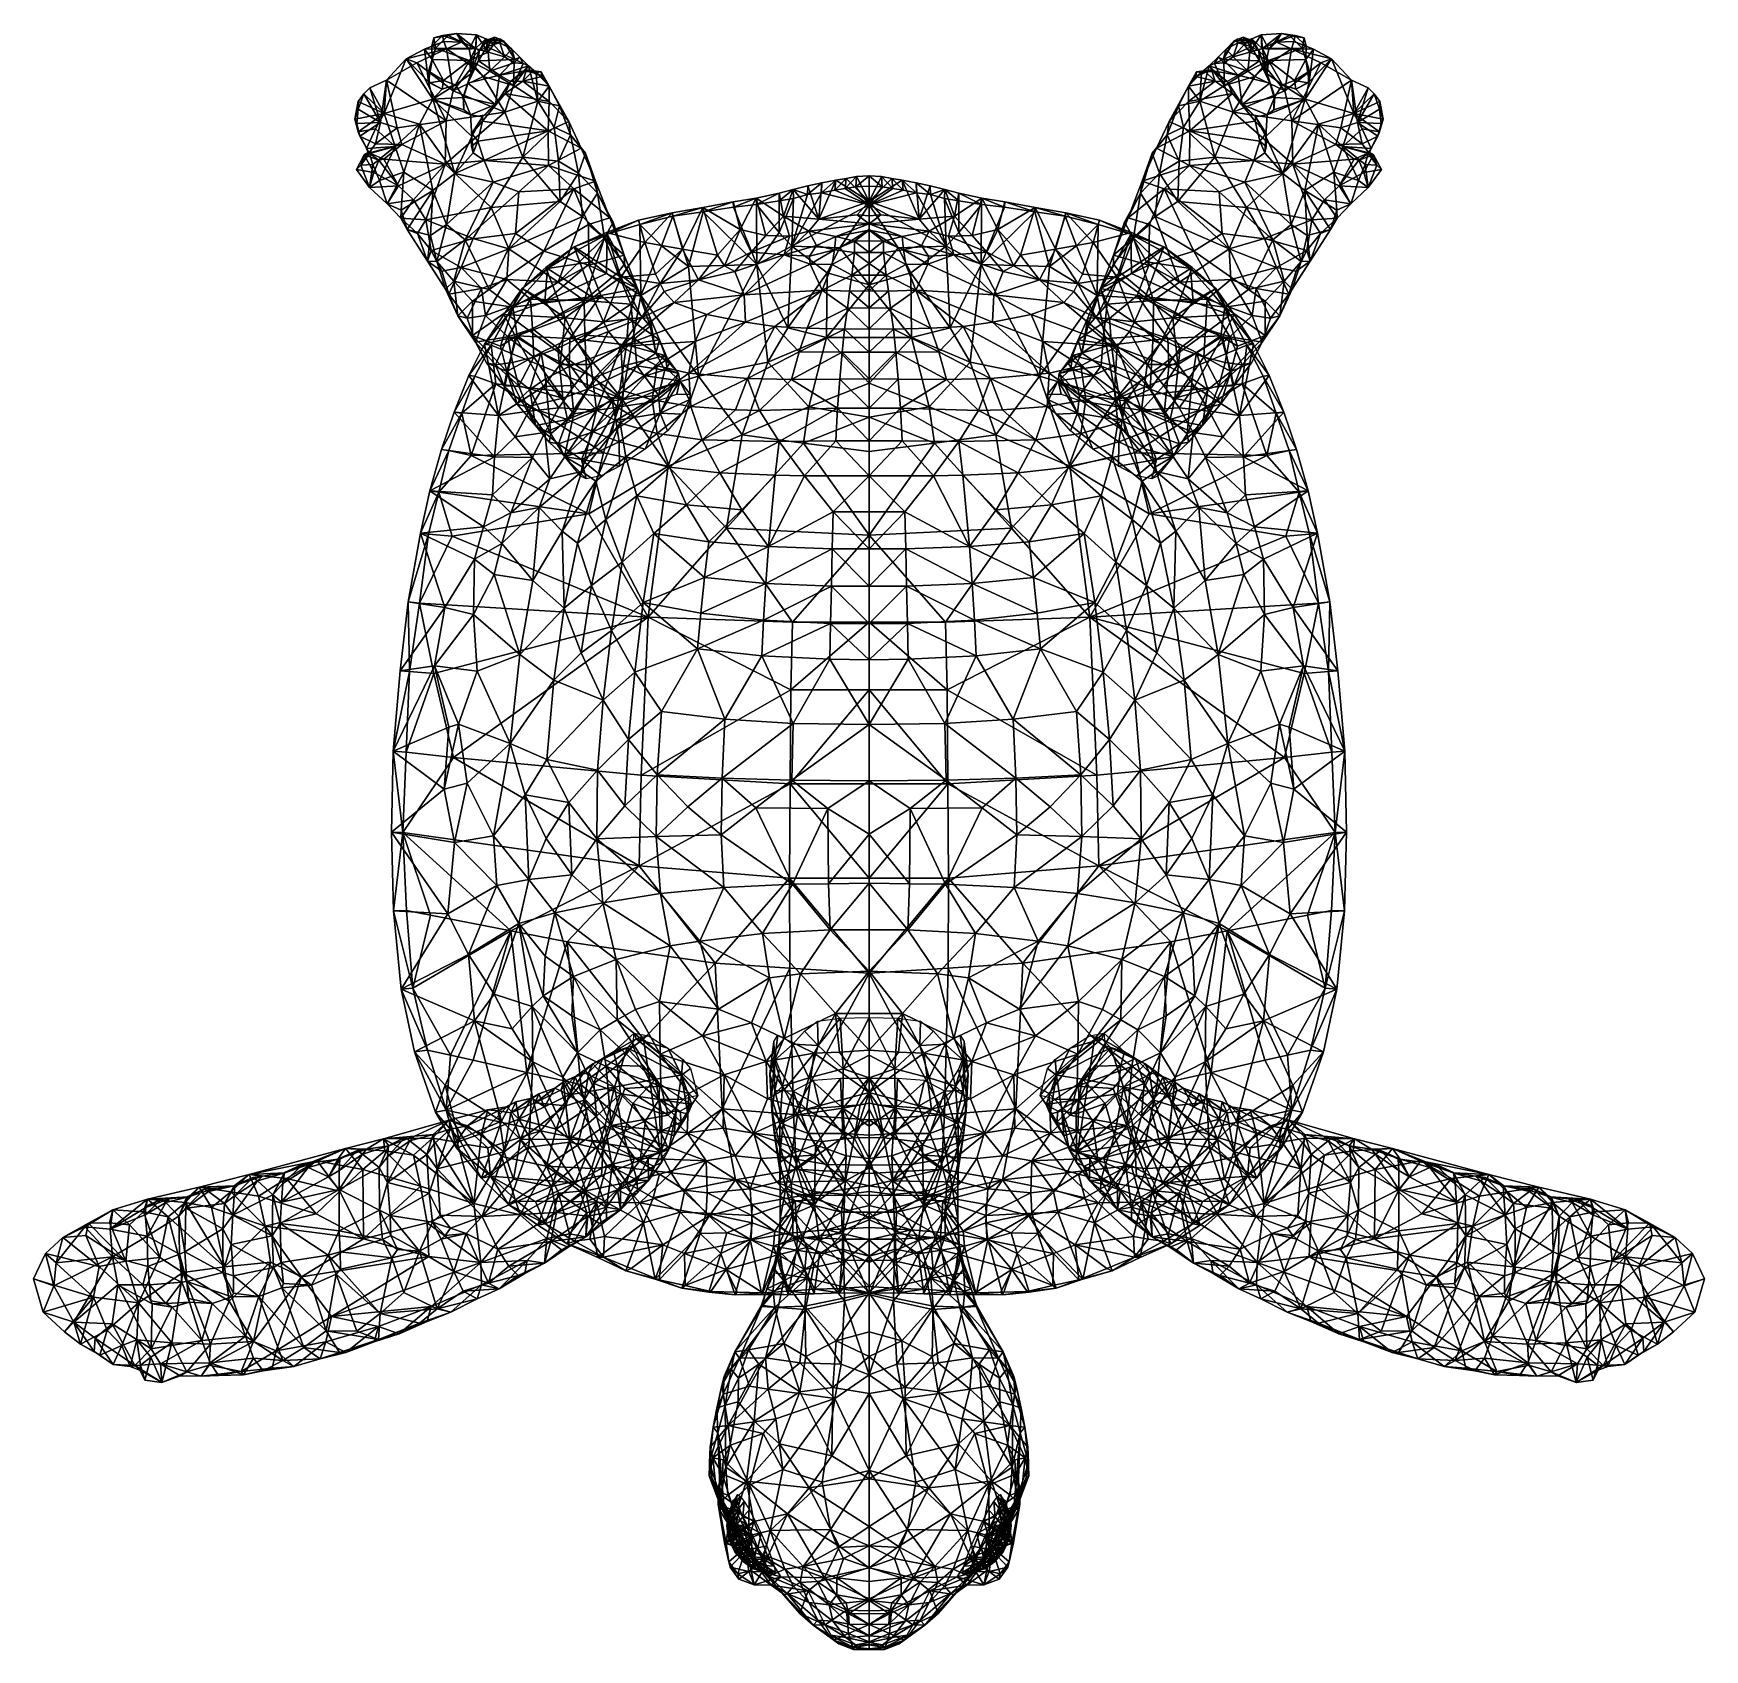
# Model space of a CAD drawing. Extents: x -0.093 to 0.093, y -0.107 to 0.072.
import ezdxf

# ---------------------------------------------------------------- set-up
doc = ezdxf.new("R2010")
doc.units = 0
doc.layers.add('TRTL_BOX$LWO', color=1, linetype='CONTINUOUS')

msp = doc.modelspace()

# ---------------------------------------------------------------- linework, layer by layer
at = {"layer": 'TRTL_BOX$LWO'}
for points in [[(-0.04946, 0.07061, -0.02657), (-0.04701, 0.07066, -0.02701), (-0.05149, 0.06955, -0.02773)], [(-0.04701, 0.07066, -0.02701), (-0.0503, 0.0691, -0.02897), (-0.05149, 0.06955, -0.02773)], [(-0.0503, 0.0691, -0.02897), (-0.04701, 0.07066, -0.02701), (-0.04627, 0.06598, -0.02736)], [(-0.0473, 0.07147, -0.02609), (-0.04946, 0.07061, -0.02657), (-0.04864, 0.07096, -0.02539)], [(-0.0473, 0.07147, -0.02609), (-0.04701, 0.07066, -0.02701), (-0.04946, 0.07061, -0.02657)], [(-0.04864, 0.07096, -0.02539), (-0.04946, 0.07061, -0.02657), (-0.0486, 0.06946, -0.02209)], [(-0.0473, 0.07147, -0.02609), (-0.04864, 0.07096, -0.02539), (-0.04744, 0.07214, -0.02504)], [(-0.04842, 0.07188, -0.02406), (-0.04744, 0.07214, -0.02504), (-0.04864, 0.07096, -0.02539)], [(-0.04842, 0.07188, -0.02406), (-0.04864, 0.07096, -0.02539), (-0.04821, 0.07074, -0.02251)], [(-0.04821, 0.07074, -0.02251), (-0.04864, 0.07096, -0.02539), (-0.0486, 0.06946, -0.02209)], [(-0.04821, 0.07074, -0.02251), (-0.0486, 0.06946, -0.02209), (-0.04445, 0.06936, -0.02199)], [(-0.04842, 0.07188, -0.02406), (-0.04681, 0.07216, -0.02322), (-0.04744, 0.07214, -0.02504)], [(-0.04681, 0.07216, -0.02322), (-0.04842, 0.07188, -0.02406), (-0.04821, 0.07074, -0.02251)], [(-0.04821, 0.07074, -0.02251), (-0.04378, 0.07069, -0.02214), (-0.04681, 0.07216, -0.02322)], [(-0.04445, 0.06936, -0.02199), (-0.04378, 0.07069, -0.02214), (-0.04821, 0.07074, -0.02251)], [(-0.04535, 0.0714, -0.02565), (-0.04744, 0.07214, -0.02504), (-0.0459, 0.07237, -0.02407)], [(-0.04681, 0.07216, -0.02322), (-0.0459, 0.07237, -0.02407), (-0.04744, 0.07214, -0.02504)], [(-0.0473, 0.07147, -0.02609), (-0.04744, 0.07214, -0.02504), (-0.04535, 0.0714, -0.02565)], [(-0.04535, 0.0714, -0.02565), (-0.04701, 0.07066, -0.02701), (-0.0473, 0.07147, -0.02609)], [(-0.04535, 0.0714, -0.02565), (-0.04449, 0.07064, -0.02546), (-0.04701, 0.07066, -0.02701)], [(-0.04701, 0.07066, -0.02701), (-0.04449, 0.07064, -0.02546), (-0.04411, 0.06869, -0.02516)], [(-0.04627, 0.06598, -0.02736), (-0.04701, 0.07066, -0.02701), (-0.04411, 0.06869, -0.02516)], [(-0.04378, 0.07069, -0.02214), (-0.0459, 0.07237, -0.02407), (-0.04681, 0.07216, -0.02322)], [(-0.04366, 0.07222, -0.02366), (-0.04449, 0.07064, -0.02546), (-0.0459, 0.07237, -0.02407)], [(-0.04366, 0.07222, -0.02366), (-0.0459, 0.07237, -0.02407), (-0.04378, 0.07069, -0.02214)], [(-0.04449, 0.07064, -0.02546), (-0.04535, 0.0714, -0.02565), (-0.0459, 0.07237, -0.02407)], [(-0.04366, 0.07222, -0.02366), (-0.04378, 0.07069, -0.02214), (-0.04449, 0.07064, -0.02546)], [(-0.04449, 0.07064, -0.02546), (-0.04378, 0.07069, -0.02214), (-0.04411, 0.06869, -0.02516)], [(-0.04374, 0.07072, -0.0212), (-0.04445, 0.06936, -0.02199), (-0.04338, 0.07043, -0.02047)], [(-0.04378, 0.07069, -0.02214), (-0.04445, 0.06936, -0.02199), (-0.04374, 0.07072, -0.0212)], [(-0.04445, 0.06936, -0.02199), (-0.04411, 0.06869, -0.02516), (-0.04378, 0.07069, -0.02214)], [(-0.04378, 0.07069, -0.02214), (-0.04238, 0.0703, -0.02404), (-0.04445, 0.06936, -0.02199)], [(-0.04366, 0.07222, -0.02366), (-0.04378, 0.07069, -0.02214), (-0.04374, 0.07072, -0.0212)], [(-0.04366, 0.07222, -0.02366), (-0.04238, 0.0703, -0.02404), (-0.04378, 0.07069, -0.02214)], [(-0.04366, 0.07222, -0.02366), (-0.04374, 0.07072, -0.0212), (-0.04261, 0.07177, -0.02235)], [(-0.04261, 0.07177, -0.02235), (-0.04374, 0.07072, -0.0212), (-0.04338, 0.07043, -0.02047)], [(-0.04366, 0.07222, -0.02366), (-0.04261, 0.07177, -0.02235), (-0.04238, 0.0703, -0.02404)], [(-0.04253, 0.07088, -0.01876), (-0.04338, 0.07043, -0.02047), (-0.04346, 0.06931, -0.01777)], [(-0.04346, 0.06931, -0.01777), (-0.03941, 0.06947, -0.01899), (-0.04253, 0.07088, -0.01876)], [(-0.04263, 0.07136, -0.02141), (-0.04261, 0.07177, -0.02235), (-0.04338, 0.07043, -0.02047)], [(-0.04253, 0.07088, -0.01876), (-0.04244, 0.07165, -0.02101), (-0.04338, 0.07043, -0.02047)], [(-0.04244, 0.07165, -0.02101), (-0.04263, 0.07136, -0.02141), (-0.04338, 0.07043, -0.02047)], [(-0.04107, 0.07131, -0.02228), (-0.04263, 0.07136, -0.02141), (-0.04107, 0.07178, -0.02175)], [(-0.04244, 0.07165, -0.02101), (-0.04107, 0.07178, -0.02175), (-0.04263, 0.07136, -0.02141)], [(-0.04261, 0.07177, -0.02235), (-0.04263, 0.07136, -0.02141), (-0.04107, 0.07131, -0.02228)], [(-0.04176, 0.07116, -0.02342), (-0.04261, 0.07177, -0.02235), (-0.04107, 0.07131, -0.02228)], [(-0.04176, 0.07116, -0.02342), (-0.04238, 0.0703, -0.02404), (-0.04261, 0.07177, -0.02235)], [(-0.04164, 0.07194, -0.02026), (-0.04244, 0.07165, -0.02101), (-0.04253, 0.07088, -0.01876)], [(-0.04164, 0.07194, -0.02026), (-0.04253, 0.07088, -0.01876), (-0.04065, 0.07156, -0.02036)], [(-0.03941, 0.06947, -0.01899), (-0.04065, 0.07156, -0.02036), (-0.04253, 0.07088, -0.01876)], [(-0.04244, 0.07165, -0.02101), (-0.04164, 0.07194, -0.02026), (-0.04065, 0.07156, -0.02036)], [(-0.04107, 0.07178, -0.02175), (-0.04244, 0.07165, -0.02101), (-0.04065, 0.07156, -0.02036)], [(-0.04055, 0.06978, -0.0234), (-0.04238, 0.0703, -0.02404), (-0.04176, 0.07116, -0.02342)], [(-0.04107, 0.07131, -0.02228), (-0.04055, 0.06978, -0.0234), (-0.04176, 0.07116, -0.02342)], [(-0.03974, 0.07062, -0.021), (-0.04107, 0.07178, -0.02175), (-0.04065, 0.07156, -0.02036)], [(-0.04107, 0.07178, -0.02175), (-0.03974, 0.07062, -0.021), (-0.04107, 0.07131, -0.02228)], [(-0.03974, 0.07062, -0.021), (-0.04055, 0.06978, -0.0234), (-0.04107, 0.07131, -0.02228)], [(-0.03974, 0.07062, -0.021), (-0.04065, 0.07156, -0.02036), (-0.03941, 0.06947, -0.01899)], [(0.04063, 0.07156, -0.02036), (0.03972, 0.07062, -0.021), (0.03939, 0.06947, -0.01899)], [(0.04063, 0.07156, -0.02036), (0.03939, 0.06947, -0.01899), (0.04251, 0.07088, -0.01876)], [(0.03939, 0.06947, -0.01899), (0.04344, 0.06931, -0.01777), (0.04251, 0.07088, -0.01876)], [(0.04105, 0.07178, -0.02175), (0.03972, 0.07062, -0.021), (0.04063, 0.07156, -0.02036)], [(0.03972, 0.07062, -0.021), (0.04105, 0.07178, -0.02175), (0.04105, 0.07131, -0.02228)], [(0.04053, 0.06978, -0.0234), (0.03972, 0.07062, -0.021), (0.04105, 0.07131, -0.02228)], [(0.04053, 0.06978, -0.0234), (0.04105, 0.07131, -0.02228), (0.04174, 0.07116, -0.02342)], [(0.04236, 0.0703, -0.02404), (0.04053, 0.06978, -0.0234), (0.04174, 0.07116, -0.02342)], [(0.04162, 0.07194, -0.02026), (0.04242, 0.07165, -0.02101), (0.04063, 0.07156, -0.02036)], [(0.04251, 0.07088, -0.01876), (0.04162, 0.07194, -0.02026), (0.04063, 0.07156, -0.02036)], [(0.04242, 0.07165, -0.02101), (0.04105, 0.07178, -0.02175), (0.04063, 0.07156, -0.02036)], [(0.04261, 0.07136, -0.02141), (0.04105, 0.07131, -0.02228), (0.04105, 0.07178, -0.02175)], [(0.04105, 0.07178, -0.02175), (0.04242, 0.07165, -0.02101), (0.04261, 0.07136, -0.02141)], [(0.04261, 0.07136, -0.02141), (0.04259, 0.07177, -0.02235), (0.04105, 0.07131, -0.02228)], [(0.04259, 0.07177, -0.02235), (0.04174, 0.07116, -0.02342), (0.04105, 0.07131, -0.02228)], [(0.04242, 0.07165, -0.02101), (0.04162, 0.07194, -0.02026), (0.04251, 0.07088, -0.01876)], [(0.04236, 0.0703, -0.02404), (0.04174, 0.07116, -0.02342), (0.04259, 0.07177, -0.02235)], [(0.04259, 0.07177, -0.02235), (0.04364, 0.07222, -0.02366), (0.04236, 0.0703, -0.02404)], [(0.04236, 0.0703, -0.02404), (0.04364, 0.07222, -0.02366), (0.04376, 0.07069, -0.02214)], [(0.04236, 0.0703, -0.02404), (0.04376, 0.07069, -0.02214), (0.04443, 0.06936, -0.02199)], [(0.04242, 0.07165, -0.02101), (0.04251, 0.07088, -0.01876), (0.04336, 0.07043, -0.02047)], [(0.04261, 0.07136, -0.02141), (0.04242, 0.07165, -0.02101), (0.04336, 0.07043, -0.02047)], [(0.04336, 0.07043, -0.02047), (0.04251, 0.07088, -0.01876), (0.04344, 0.06931, -0.01777)], [(0.04372, 0.07072, -0.0212), (0.04364, 0.07222, -0.02366), (0.04259, 0.07177, -0.02235)], [(0.04259, 0.07177, -0.02235), (0.04261, 0.07136, -0.02141), (0.04336, 0.07043, -0.02047)], [(0.04372, 0.07072, -0.0212), (0.04259, 0.07177, -0.02235), (0.04336, 0.07043, -0.02047)], [(0.04443, 0.06936, -0.02199), (0.04372, 0.07072, -0.0212), (0.04336, 0.07043, -0.02047)], [(0.04447, 0.07064, -0.02546), (0.04364, 0.07222, -0.02366), (0.04588, 0.07237, -0.02407)], [(0.04588, 0.07237, -0.02407), (0.04364, 0.07222, -0.02366), (0.04376, 0.07069, -0.02214)], [(0.04376, 0.07069, -0.02214), (0.04364, 0.07222, -0.02366), (0.04447, 0.07064, -0.02546)], [(0.04376, 0.07069, -0.02214), (0.04364, 0.07222, -0.02366), (0.04372, 0.07072, -0.0212)], [(0.04443, 0.06936, -0.02199), (0.04376, 0.07069, -0.02214), (0.04372, 0.07072, -0.0212)], [(0.04588, 0.07237, -0.02407), (0.04376, 0.07069, -0.02214), (0.04679, 0.07216, -0.02322)], [(0.04376, 0.07069, -0.02214), (0.04819, 0.07074, -0.02251), (0.04679, 0.07216, -0.02322)], [(0.04376, 0.07069, -0.02214), (0.04443, 0.06936, -0.02199), (0.04819, 0.07074, -0.02251)], [(0.04376, 0.07069, -0.02214), (0.04447, 0.07064, -0.02546), (0.04409, 0.06869, -0.02516)], [(0.04409, 0.06869, -0.02516), (0.04443, 0.06936, -0.02199), (0.04376, 0.07069, -0.02214)], [(0.04447, 0.07064, -0.02546), (0.04699, 0.07066, -0.02701), (0.04409, 0.06869, -0.02516)], [(0.04699, 0.07066, -0.02701), (0.04625, 0.06598, -0.02736), (0.04409, 0.06869, -0.02516)], [(0.04858, 0.06946, -0.02209), (0.04819, 0.07074, -0.02251), (0.04443, 0.06936, -0.02199)], [(0.04533, 0.0714, -0.02565), (0.04447, 0.07064, -0.02546), (0.04588, 0.07237, -0.02407)], [(0.04447, 0.07064, -0.02546), (0.04533, 0.0714, -0.02565), (0.04699, 0.07066, -0.02701)], [(0.04742, 0.07214, -0.02504), (0.04533, 0.0714, -0.02565), (0.04588, 0.07237, -0.02407)], [(0.04742, 0.07214, -0.02504), (0.04728, 0.07147, -0.02609), (0.04533, 0.0714, -0.02565)], [(0.04699, 0.07066, -0.02701), (0.04533, 0.0714, -0.02565), (0.04728, 0.07147, -0.02609)], [(0.04588, 0.07237, -0.02407), (0.04679, 0.07216, -0.02322), (0.04742, 0.07214, -0.02504)], [(0.04699, 0.07066, -0.02701), (0.05028, 0.0691, -0.02897), (0.04625, 0.06598, -0.02736)], [(0.04679, 0.07216, -0.02322), (0.0484, 0.07188, -0.02406), (0.04742, 0.07214, -0.02504)], [(0.0484, 0.07188, -0.02406), (0.04679, 0.07216, -0.02322), (0.04819, 0.07074, -0.02251)], [(0.04699, 0.07066, -0.02701), (0.04728, 0.07147, -0.02609), (0.04944, 0.07061, -0.02657)], [(0.04699, 0.07066, -0.02701), (0.04944, 0.07061, -0.02657), (0.05147, 0.06955, -0.02773)], [(0.05028, 0.0691, -0.02897), (0.04699, 0.07066, -0.02701), (0.05147, 0.06955, -0.02773)], [(0.04862, 0.07096, -0.02539), (0.04728, 0.07147, -0.02609), (0.04742, 0.07214, -0.02504)], [(0.04944, 0.07061, -0.02657), (0.04728, 0.07147, -0.02609), (0.04862, 0.07096, -0.02539)], [(0.04742, 0.07214, -0.02504), (0.0484, 0.07188, -0.02406), (0.04862, 0.07096, -0.02539)], [(0.04862, 0.07096, -0.02539), (0.0484, 0.07188, -0.02406), (0.04819, 0.07074, -0.02251)], [(0.04862, 0.07096, -0.02539), (0.04819, 0.07074, -0.02251), (0.04858, 0.06946, -0.02209)], [(0.04944, 0.07061, -0.02657), (0.04862, 0.07096, -0.02539), (0.04858, 0.06946, -0.02209)], [(-0.05395, 0.06345, -0.02496), (-0.05149, 0.06955, -0.02773), (-0.05369, 0.06718, -0.03061)], [(-0.05395, 0.06345, -0.02496), (-0.04854, 0.06505, -0.02124), (-0.05149, 0.06955, -0.02773)], [(-0.0503, 0.0691, -0.02897), (-0.05369, 0.06718, -0.03061), (-0.05149, 0.06955, -0.02773)], [(-0.05369, 0.06718, -0.03061), (-0.0503, 0.0691, -0.02897), (-0.04705, 0.06265, -0.02773)], [(-0.04946, 0.07061, -0.02657), (-0.05149, 0.06955, -0.02773), (-0.04899, 0.06699, -0.0229)], [(-0.04854, 0.06505, -0.02124), (-0.04899, 0.06699, -0.0229), (-0.05149, 0.06955, -0.02773)], [(-0.04705, 0.06265, -0.02773), (-0.0503, 0.0691, -0.02897), (-0.04627, 0.06598, -0.02736)], [(-0.0486, 0.06946, -0.02209), (-0.04946, 0.07061, -0.02657), (-0.04899, 0.06699, -0.0229)], [(-0.04901, 0.06817, -0.02188), (-0.0486, 0.06946, -0.02209), (-0.04899, 0.06699, -0.0229)], [(-0.04901, 0.06817, -0.02188), (-0.04735, 0.06715, -0.02044), (-0.0486, 0.06946, -0.02209)], [(-0.0486, 0.06946, -0.02209), (-0.04735, 0.06715, -0.02044), (-0.04445, 0.06936, -0.02199)], [(-0.04601, 0.06664, -0.01977), (-0.04445, 0.06936, -0.02199), (-0.04735, 0.06715, -0.02044)], [(-0.04431, 0.06787, -0.0193), (-0.04445, 0.06936, -0.02199), (-0.04601, 0.06664, -0.01977)], [(-0.04346, 0.06931, -0.01777), (-0.04431, 0.06787, -0.0193), (-0.04462, 0.06683, -0.01699)], [(-0.0411, 0.06773, -0.01728), (-0.04346, 0.06931, -0.01777), (-0.04462, 0.06683, -0.01699)], [(-0.04338, 0.07043, -0.02047), (-0.04445, 0.06936, -0.02199), (-0.04431, 0.06787, -0.0193)], [(-0.04445, 0.06936, -0.02199), (-0.04238, 0.0703, -0.02404), (-0.04217, 0.06816, -0.0241)], [(-0.04445, 0.06936, -0.02199), (-0.04293, 0.0676, -0.02467), (-0.04411, 0.06869, -0.02516)], [(-0.04445, 0.06936, -0.02199), (-0.04217, 0.06816, -0.0241), (-0.04293, 0.0676, -0.02467)], [(-0.04346, 0.06931, -0.01777), (-0.04338, 0.07043, -0.02047), (-0.04431, 0.06787, -0.0193)], [(-0.0411, 0.06773, -0.01728), (-0.03941, 0.06947, -0.01899), (-0.04346, 0.06931, -0.01777)], [(-0.04217, 0.06816, -0.0241), (-0.04238, 0.0703, -0.02404), (-0.04055, 0.06978, -0.0234)], [(-0.04055, 0.06978, -0.0234), (-0.03948, 0.06911, -0.02278), (-0.04217, 0.06816, -0.0241)], [(-0.03948, 0.06911, -0.02278), (-0.03955, 0.06659, -0.02356), (-0.04217, 0.06816, -0.0241)], [(-0.03941, 0.06947, -0.01899), (-0.0411, 0.06773, -0.01728), (-0.03787, 0.06876, -0.01949)], [(-0.03948, 0.06911, -0.02278), (-0.04055, 0.06978, -0.0234), (-0.03974, 0.07062, -0.021)], [(-0.03974, 0.07062, -0.021), (-0.03941, 0.06947, -0.01899), (-0.03886, 0.06972, -0.02036)], [(-0.03886, 0.06972, -0.02036), (-0.03948, 0.06911, -0.02278), (-0.03974, 0.07062, -0.021)], [(-0.03955, 0.06659, -0.02356), (-0.03948, 0.06911, -0.02278), (-0.03846, 0.06902, -0.02138)], [(-0.03787, 0.06876, -0.01949), (-0.03955, 0.06659, -0.02356), (-0.03846, 0.06902, -0.02138)], [(-0.03846, 0.06902, -0.02138), (-0.03948, 0.06911, -0.02278), (-0.03886, 0.06972, -0.02036)], [(-0.03886, 0.06972, -0.02036), (-0.03941, 0.06947, -0.01899), (-0.03787, 0.06876, -0.01949)], [(-0.03886, 0.06972, -0.02036), (-0.03787, 0.06876, -0.01949), (-0.03846, 0.06902, -0.02138)], [(0.03939, 0.06947, -0.01899), (0.03884, 0.06972, -0.02036), (0.03785, 0.06876, -0.01949)], [(0.03785, 0.06876, -0.01949), (0.03884, 0.06972, -0.02036), (0.03844, 0.06902, -0.02138)], [(0.04108, 0.06773, -0.01728), (0.03939, 0.06947, -0.01899), (0.03785, 0.06876, -0.01949)], [(0.03953, 0.06659, -0.02356), (0.03785, 0.06876, -0.01949), (0.03844, 0.06902, -0.02138)], [(0.03946, 0.06911, -0.02278), (0.03844, 0.06902, -0.02138), (0.03884, 0.06972, -0.02036)], [(0.03946, 0.06911, -0.02278), (0.03953, 0.06659, -0.02356), (0.03844, 0.06902, -0.02138)], [(0.03939, 0.06947, -0.01899), (0.03972, 0.07062, -0.021), (0.03884, 0.06972, -0.02036)], [(0.03946, 0.06911, -0.02278), (0.03884, 0.06972, -0.02036), (0.03972, 0.07062, -0.021)], [(0.03939, 0.06947, -0.01899), (0.04108, 0.06773, -0.01728), (0.04344, 0.06931, -0.01777)], [(0.04053, 0.06978, -0.0234), (0.03946, 0.06911, -0.02278), (0.03972, 0.07062, -0.021)], [(0.03946, 0.06911, -0.02278), (0.04053, 0.06978, -0.0234), (0.04215, 0.06816, -0.0241)], [(0.03953, 0.06659, -0.02356), (0.03946, 0.06911, -0.02278), (0.04215, 0.06816, -0.0241)], [(0.04236, 0.0703, -0.02404), (0.04215, 0.06816, -0.0241), (0.04053, 0.06978, -0.0234)], [(0.04344, 0.06931, -0.01777), (0.04108, 0.06773, -0.01728), (0.0446, 0.06683, -0.01699)], [(0.04236, 0.0703, -0.02404), (0.04443, 0.06936, -0.02199), (0.04215, 0.06816, -0.0241)], [(0.04215, 0.06816, -0.0241), (0.04443, 0.06936, -0.02199), (0.04291, 0.0676, -0.02467)], [(0.04291, 0.0676, -0.02467), (0.04443, 0.06936, -0.02199), (0.04409, 0.06869, -0.02516)], [(0.04336, 0.07043, -0.02047), (0.04344, 0.06931, -0.01777), (0.04429, 0.06787, -0.0193)], [(0.04443, 0.06936, -0.02199), (0.04336, 0.07043, -0.02047), (0.04429, 0.06787, -0.0193)], [(0.04429, 0.06787, -0.0193), (0.04344, 0.06931, -0.01777), (0.0446, 0.06683, -0.01699)], [(0.04443, 0.06936, -0.02199), (0.04429, 0.06787, -0.0193), (0.04599, 0.06664, -0.01977)], [(0.04732, 0.06715, -0.02044), (0.04858, 0.06946, -0.02209), (0.04443, 0.06936, -0.02199)], [(0.04443, 0.06936, -0.02199), (0.04599, 0.06664, -0.01977), (0.04732, 0.06715, -0.02044)], [(0.05028, 0.0691, -0.02897), (0.04703, 0.06265, -0.02773), (0.04625, 0.06598, -0.02736)], [(0.05028, 0.0691, -0.02897), (0.05367, 0.06718, -0.03061), (0.04703, 0.06265, -0.02773)], [(0.04732, 0.06715, -0.02044), (0.04899, 0.06817, -0.02188), (0.04858, 0.06946, -0.02209)], [(0.04852, 0.06505, -0.02124), (0.05393, 0.06345, -0.02496), (0.05147, 0.06955, -0.02773)], [(0.04897, 0.06699, -0.0229), (0.04852, 0.06505, -0.02124), (0.05147, 0.06955, -0.02773)], [(0.04944, 0.07061, -0.02657), (0.04858, 0.06946, -0.02209), (0.04897, 0.06699, -0.0229)], [(0.04858, 0.06946, -0.02209), (0.04899, 0.06817, -0.02188), (0.04897, 0.06699, -0.0229)], [(0.05147, 0.06955, -0.02773), (0.04944, 0.07061, -0.02657), (0.04897, 0.06699, -0.0229)], [(0.05367, 0.06718, -0.03061), (0.05028, 0.0691, -0.02897), (0.05147, 0.06955, -0.02773)], [(0.05147, 0.06955, -0.02773), (0.05393, 0.06345, -0.02496), (0.05367, 0.06718, -0.03061)], [(-0.05369, 0.06718, -0.03061), (-0.05554, 0.06632, -0.03071), (-0.05395, 0.06345, -0.02496)], [(-0.05554, 0.06632, -0.03071), (-0.05369, 0.06718, -0.03061), (-0.05436, 0.06245, -0.03061)], [(-0.05436, 0.06245, -0.03061), (-0.05369, 0.06718, -0.03061), (-0.0525, 0.06186, -0.02992)], [(-0.05369, 0.06718, -0.03061), (-0.04705, 0.06265, -0.02773), (-0.0525, 0.06186, -0.02992)], [(-0.04888, 0.06688, -0.02203), (-0.04901, 0.06817, -0.02188), (-0.04899, 0.06699, -0.0229)], [(-0.04888, 0.06688, -0.02203), (-0.04735, 0.06715, -0.02044), (-0.04901, 0.06817, -0.02188)], [(-0.04899, 0.06699, -0.0229), (-0.0475, 0.06617, -0.02102), (-0.04888, 0.06688, -0.02203)], [(-0.04899, 0.06699, -0.0229), (-0.04854, 0.06505, -0.02124), (-0.0475, 0.06617, -0.02102)], [(-0.0475, 0.06617, -0.02102), (-0.04735, 0.06715, -0.02044), (-0.04888, 0.06688, -0.02203)], [(-0.04601, 0.06664, -0.01977), (-0.04735, 0.06715, -0.02044), (-0.0475, 0.06617, -0.02102)], [(-0.04293, 0.0676, -0.02467), (-0.04627, 0.06598, -0.02736), (-0.04411, 0.06869, -0.02516)], [(-0.04293, 0.0676, -0.02467), (-0.04052, 0.06362, -0.0243), (-0.04627, 0.06598, -0.02736)], [(-0.04431, 0.06787, -0.0193), (-0.04601, 0.06664, -0.01977), (-0.0451, 0.06526, -0.01823)], [(-0.04431, 0.06787, -0.0193), (-0.0451, 0.06526, -0.01823), (-0.04516, 0.06533, -0.0172)], [(-0.04462, 0.06683, -0.01699), (-0.04431, 0.06787, -0.0193), (-0.04516, 0.06533, -0.0172)], [(-0.0411, 0.06773, -0.01728), (-0.04462, 0.06683, -0.01699), (-0.04154, 0.06447, -0.01552)], [(-0.04217, 0.06816, -0.0241), (-0.03955, 0.06659, -0.02356), (-0.04293, 0.0676, -0.02467)], [(-0.04293, 0.0676, -0.02467), (-0.03955, 0.06659, -0.02356), (-0.04052, 0.06362, -0.0243)], [(-0.03987, 0.06703, -0.01671), (-0.0411, 0.06773, -0.01728), (-0.04154, 0.06447, -0.01552)], [(-0.03987, 0.06703, -0.01671), (-0.04154, 0.06447, -0.01552), (-0.04047, 0.06571, -0.01463)], [(-0.03787, 0.06876, -0.01949), (-0.0411, 0.06773, -0.01728), (-0.03846, 0.06817, -0.01771)], [(-0.0411, 0.06773, -0.01728), (-0.03987, 0.06703, -0.01671), (-0.03846, 0.06817, -0.01771)], [(-0.03852, 0.06708, -0.01526), (-0.03987, 0.06703, -0.01671), (-0.04047, 0.06571, -0.01463)], [(-0.04047, 0.06571, -0.01463), (-0.03557, 0.0648, -0.01547), (-0.03852, 0.06708, -0.01526)], [(-0.03811, 0.06831, -0.01748), (-0.03987, 0.06703, -0.01671), (-0.03852, 0.06708, -0.01526)], [(-0.03811, 0.06831, -0.01748), (-0.03846, 0.06817, -0.01771), (-0.03987, 0.06703, -0.01671)], [(-0.03683, 0.06484, -0.0215), (-0.03955, 0.06659, -0.02356), (-0.03787, 0.06876, -0.01949)], [(-0.03735, 0.06821, -0.01666), (-0.03811, 0.06831, -0.01748), (-0.03852, 0.06708, -0.01526)], [(-0.03735, 0.06821, -0.01666), (-0.03852, 0.06708, -0.01526), (-0.03638, 0.0676, -0.01693)], [(-0.03852, 0.06708, -0.01526), (-0.03557, 0.0665, -0.01799), (-0.03638, 0.0676, -0.01693)], [(-0.03557, 0.0648, -0.01547), (-0.03557, 0.0665, -0.01799), (-0.03852, 0.06708, -0.01526)], [(-0.03701, 0.06801, -0.01912), (-0.03787, 0.06876, -0.01949), (-0.03846, 0.06817, -0.01771)], [(-0.03846, 0.06817, -0.01771), (-0.03811, 0.06831, -0.01748), (-0.03701, 0.06801, -0.01912)], [(-0.03647, 0.06812, -0.01812), (-0.03811, 0.06831, -0.01748), (-0.03638, 0.0676, -0.01693)], [(-0.03811, 0.06831, -0.01748), (-0.03735, 0.06821, -0.01666), (-0.03638, 0.0676, -0.01693)], [(-0.03811, 0.06831, -0.01748), (-0.03647, 0.06812, -0.01812), (-0.03701, 0.06801, -0.01912)], [(-0.03701, 0.06801, -0.01912), (-0.03683, 0.06484, -0.0215), (-0.03787, 0.06876, -0.01949)], [(-0.03701, 0.06801, -0.01912), (-0.03647, 0.06812, -0.01812), (-0.03557, 0.0665, -0.01799)], [(-0.03701, 0.06801, -0.01912), (-0.03557, 0.0665, -0.01799), (-0.03683, 0.06484, -0.0215)], [(-0.03638, 0.0676, -0.01693), (-0.03557, 0.0665, -0.01799), (-0.03647, 0.06812, -0.01812)], [(0.03555, 0.0665, -0.01799), (0.03636, 0.0676, -0.01693), (0.03645, 0.06812, -0.01812)], [(0.03645, 0.06812, -0.01812), (0.03699, 0.06801, -0.01912), (0.03555, 0.0665, -0.01799)], [(0.03555, 0.0665, -0.01799), (0.03699, 0.06801, -0.01912), (0.03681, 0.06484, -0.0215)], [(0.03555, 0.0665, -0.01799), (0.0385, 0.06708, -0.01526), (0.03636, 0.0676, -0.01693)], [(0.03555, 0.0665, -0.01799), (0.03555, 0.0648, -0.01547), (0.0385, 0.06708, -0.01526)], [(0.03555, 0.0648, -0.01547), (0.04045, 0.06571, -0.01463), (0.0385, 0.06708, -0.01526)], [(0.03809, 0.06831, -0.01748), (0.03645, 0.06812, -0.01812), (0.03636, 0.0676, -0.01693)], [(0.03733, 0.06821, -0.01666), (0.03809, 0.06831, -0.01748), (0.03636, 0.0676, -0.01693)], [(0.0385, 0.06708, -0.01526), (0.03733, 0.06821, -0.01666), (0.03636, 0.0676, -0.01693)], [(0.03645, 0.06812, -0.01812), (0.03809, 0.06831, -0.01748), (0.03699, 0.06801, -0.01912)], [(0.03953, 0.06659, -0.02356), (0.03681, 0.06484, -0.0215), (0.03785, 0.06876, -0.01949)], [(0.03681, 0.06484, -0.0215), (0.03699, 0.06801, -0.01912), (0.03785, 0.06876, -0.01949)], [(0.03785, 0.06876, -0.01949), (0.03699, 0.06801, -0.01912), (0.03844, 0.06817, -0.01771)], [(0.03809, 0.06831, -0.01748), (0.03844, 0.06817, -0.01771), (0.03699, 0.06801, -0.01912)], [(0.03809, 0.06831, -0.01748), (0.03733, 0.06821, -0.01666), (0.0385, 0.06708, -0.01526)], [(0.04108, 0.06773, -0.01728), (0.03785, 0.06876, -0.01949), (0.03844, 0.06817, -0.01771)], [(0.03985, 0.06703, -0.01671), (0.03809, 0.06831, -0.01748), (0.0385, 0.06708, -0.01526)], [(0.03844, 0.06817, -0.01771), (0.03809, 0.06831, -0.01748), (0.03985, 0.06703, -0.01671)], [(0.03985, 0.06703, -0.01671), (0.04108, 0.06773, -0.01728), (0.03844, 0.06817, -0.01771)], [(0.03985, 0.06703, -0.01671), (0.0385, 0.06708, -0.01526), (0.04045, 0.06571, -0.01463)], [(0.03953, 0.06659, -0.02356), (0.04215, 0.06816, -0.0241), (0.04291, 0.0676, -0.02467)], [(0.03953, 0.06659, -0.02356), (0.04291, 0.0676, -0.02467), (0.0405, 0.06362, -0.0243)], [(0.04108, 0.06773, -0.01728), (0.03985, 0.06703, -0.01671), (0.04152, 0.06447, -0.01552)], [(0.04152, 0.06447, -0.01552), (0.03985, 0.06703, -0.01671), (0.04045, 0.06571, -0.01463)], [(0.0405, 0.06362, -0.0243), (0.04291, 0.0676, -0.02467), (0.04625, 0.06598, -0.02736)], [(0.0446, 0.06683, -0.01699), (0.04108, 0.06773, -0.01728), (0.04152, 0.06447, -0.01552)], [(0.04625, 0.06598, -0.02736), (0.04291, 0.0676, -0.02467), (0.04409, 0.06869, -0.02516)], [(0.04508, 0.06526, -0.01823), (0.04429, 0.06787, -0.0193), (0.04514, 0.06533, -0.0172)], [(0.04429, 0.06787, -0.0193), (0.0446, 0.06683, -0.01699), (0.04514, 0.06533, -0.0172)], [(0.04599, 0.06664, -0.01977), (0.04429, 0.06787, -0.0193), (0.04508, 0.06526, -0.01823)], [(0.04732, 0.06715, -0.02044), (0.04599, 0.06664, -0.01977), (0.04748, 0.06617, -0.02102)], [(0.04703, 0.06265, -0.02773), (0.05367, 0.06718, -0.03061), (0.05248, 0.06186, -0.02992)], [(0.04732, 0.06715, -0.02044), (0.04886, 0.06688, -0.02203), (0.04899, 0.06817, -0.02188)], [(0.04732, 0.06715, -0.02044), (0.04748, 0.06617, -0.02102), (0.04886, 0.06688, -0.02203)], [(0.04748, 0.06617, -0.02102), (0.04897, 0.06699, -0.0229), (0.04886, 0.06688, -0.02203)], [(0.04852, 0.06505, -0.02124), (0.04897, 0.06699, -0.0229), (0.04748, 0.06617, -0.02102)], [(0.04899, 0.06817, -0.02188), (0.04886, 0.06688, -0.02203), (0.04897, 0.06699, -0.0229)], [(0.05367, 0.06718, -0.03061), (0.05434, 0.06245, -0.03061), (0.05248, 0.06186, -0.02992)], [(0.05552, 0.06632, -0.03071), (0.05367, 0.06718, -0.03061), (0.05393, 0.06345, -0.02496)], [(0.05367, 0.06718, -0.03061), (0.05552, 0.06632, -0.03071), (0.05434, 0.06245, -0.03061)], [(-0.05683, 0.06396, -0.0306), (-0.05684, 0.06482, -0.02947), (-0.05621, 0.06567, -0.03066)], [(-0.05621, 0.06567, -0.03066), (-0.05684, 0.06482, -0.02947), (-0.05395, 0.06345, -0.02496)], [(-0.05683, 0.06396, -0.0306), (-0.05621, 0.06567, -0.03066), (-0.05436, 0.06245, -0.03061)], [(-0.05621, 0.06567, -0.03066), (-0.05554, 0.06632, -0.03071), (-0.05436, 0.06245, -0.03061)], [(-0.05554, 0.06632, -0.03071), (-0.05621, 0.06567, -0.03066), (-0.05395, 0.06345, -0.02496)], [(-0.0475, 0.06617, -0.02102), (-0.04854, 0.06505, -0.02124), (-0.04601, 0.06664, -0.01977)], [(-0.04601, 0.06664, -0.01977), (-0.04854, 0.06505, -0.02124), (-0.0451, 0.06526, -0.01823)], [(-0.0451, 0.06526, -0.01823), (-0.04854, 0.06505, -0.02124), (-0.04507, 0.06386, -0.01742)], [(-0.04627, 0.06598, -0.02736), (-0.04052, 0.06362, -0.0243), (-0.04705, 0.06265, -0.02773)], [(-0.04462, 0.06683, -0.01699), (-0.04516, 0.06533, -0.0172), (-0.04154, 0.06447, -0.01552)], [(-0.04433, 0.06332, -0.01647), (-0.04516, 0.06533, -0.0172), (-0.04507, 0.06386, -0.01742)], [(-0.04507, 0.06386, -0.01742), (-0.04516, 0.06533, -0.0172), (-0.0451, 0.06526, -0.01823)], [(-0.04516, 0.06533, -0.0172), (-0.04433, 0.06332, -0.01647), (-0.04154, 0.06447, -0.01552)], [(-0.04047, 0.06571, -0.01463), (-0.04301, 0.06309, -0.01578), (-0.04299, 0.06261, -0.01397)], [(-0.04301, 0.06309, -0.01578), (-0.04047, 0.06571, -0.01463), (-0.04154, 0.06447, -0.01552)], [(-0.04299, 0.06261, -0.01397), (-0.0357, 0.06155, -0.01323), (-0.04047, 0.06571, -0.01463)], [(-0.04052, 0.06362, -0.0243), (-0.03955, 0.06659, -0.02356), (-0.03683, 0.06484, -0.0215)], [(-0.0357, 0.06155, -0.01323), (-0.03557, 0.0648, -0.01547), (-0.04047, 0.06571, -0.01463)], [(-0.03683, 0.06484, -0.0215), (-0.03557, 0.0665, -0.01799), (-0.03444, 0.06431, -0.01822)], [(-0.03557, 0.0665, -0.01799), (-0.03557, 0.0648, -0.01547), (-0.03341, 0.06259, -0.01531)], [(-0.03557, 0.0665, -0.01799), (-0.03341, 0.06259, -0.01531), (-0.03444, 0.06431, -0.01822)], [(0.03555, 0.0648, -0.01547), (0.03555, 0.0665, -0.01799), (0.03339, 0.06259, -0.01531)], [(0.03339, 0.06259, -0.01531), (0.03555, 0.0665, -0.01799), (0.03442, 0.06431, -0.01822)], [(0.03555, 0.0665, -0.01799), (0.03681, 0.06484, -0.0215), (0.03442, 0.06431, -0.01822)], [(0.03555, 0.0648, -0.01547), (0.03568, 0.06155, -0.01323), (0.04045, 0.06571, -0.01463)], [(0.03568, 0.06155, -0.01323), (0.04297, 0.06261, -0.01397), (0.04045, 0.06571, -0.01463)], [(0.03953, 0.06659, -0.02356), (0.0405, 0.06362, -0.0243), (0.03681, 0.06484, -0.0215)], [(0.04299, 0.06309, -0.01578), (0.04045, 0.06571, -0.01463), (0.04297, 0.06261, -0.01397)], [(0.04045, 0.06571, -0.01463), (0.04299, 0.06309, -0.01578), (0.04152, 0.06447, -0.01552)], [(0.0405, 0.06362, -0.0243), (0.04625, 0.06598, -0.02736), (0.04703, 0.06265, -0.02773)], [(0.04514, 0.06533, -0.0172), (0.0446, 0.06683, -0.01699), (0.04152, 0.06447, -0.01552)], [(0.04431, 0.06332, -0.01647), (0.04514, 0.06533, -0.0172), (0.04152, 0.06447, -0.01552)], [(0.04514, 0.06533, -0.0172), (0.04431, 0.06332, -0.01647), (0.04505, 0.06386, -0.01742)], [(0.04514, 0.06533, -0.0172), (0.04505, 0.06386, -0.01742), (0.04508, 0.06526, -0.01823)], [(0.04852, 0.06505, -0.02124), (0.04508, 0.06526, -0.01823), (0.04505, 0.06386, -0.01742)], [(0.04852, 0.06505, -0.02124), (0.04599, 0.06664, -0.01977), (0.04508, 0.06526, -0.01823)], [(0.04852, 0.06505, -0.02124), (0.04748, 0.06617, -0.02102), (0.04599, 0.06664, -0.01977)], [(0.05619, 0.06567, -0.03066), (0.05552, 0.06632, -0.03071), (0.05393, 0.06345, -0.02496)], [(0.05682, 0.06482, -0.02947), (0.05619, 0.06567, -0.03066), (0.05393, 0.06345, -0.02496)], [(0.05552, 0.06632, -0.03071), (0.05619, 0.06567, -0.03066), (0.05434, 0.06245, -0.03061)], [(0.05619, 0.06567, -0.03066), (0.05681, 0.06396, -0.0306), (0.05434, 0.06245, -0.03061)], [(0.05682, 0.06482, -0.02947), (0.05681, 0.06396, -0.0306), (0.05619, 0.06567, -0.03066)], [(-0.05683, 0.06396, -0.0306), (-0.05721, 0.06282, -0.02844), (-0.05684, 0.06482, -0.02947)], [(-0.05395, 0.06345, -0.02496), (-0.05684, 0.06482, -0.02947), (-0.05721, 0.06282, -0.02844)], [(-0.05698, 0.06236, -0.03006), (-0.05721, 0.06282, -0.02844), (-0.05683, 0.06396, -0.0306)], [(-0.05395, 0.06345, -0.02496), (-0.05721, 0.06282, -0.02844), (-0.05682, 0.06142, -0.02745)], [(-0.05683, 0.06396, -0.0306), (-0.05436, 0.06245, -0.03061), (-0.05698, 0.06236, -0.03006)], [(-0.05489, 0.06177, -0.02493), (-0.05395, 0.06345, -0.02496), (-0.05682, 0.06142, -0.02745)], [(-0.05489, 0.06177, -0.02493), (-0.05272, 0.05978, -0.02208), (-0.05395, 0.06345, -0.02496)], [(-0.05001, 0.06229, -0.02078), (-0.04854, 0.06505, -0.02124), (-0.05395, 0.06345, -0.02496)], [(-0.05272, 0.05978, -0.02208), (-0.05001, 0.06229, -0.02078), (-0.05395, 0.06345, -0.02496)], [(-0.05001, 0.06229, -0.02078), (-0.04607, 0.05678, -0.01515), (-0.04854, 0.06505, -0.02124)], [(-0.04607, 0.05678, -0.01515), (-0.04418, 0.0609, -0.01541), (-0.04854, 0.06505, -0.02124)], [(-0.04854, 0.06505, -0.02124), (-0.04418, 0.0609, -0.01541), (-0.04433, 0.06332, -0.01647)], [(-0.04507, 0.06386, -0.01742), (-0.04854, 0.06505, -0.02124), (-0.04433, 0.06332, -0.01647)], [(-0.04716, 0.05784, -0.02666), (-0.04705, 0.06265, -0.02773), (-0.04052, 0.06362, -0.0243)], [(-0.0385, 0.0586, -0.0229), (-0.04716, 0.05784, -0.02666), (-0.04052, 0.06362, -0.0243)], [(-0.04154, 0.06447, -0.01552), (-0.04433, 0.06332, -0.01647), (-0.04301, 0.06309, -0.01578)], [(-0.04301, 0.06309, -0.01578), (-0.04433, 0.06332, -0.01647), (-0.04418, 0.0609, -0.01541)], [(-0.0385, 0.0586, -0.0229), (-0.04052, 0.06362, -0.0243), (-0.03683, 0.06484, -0.0215)], [(-0.03502, 0.06196, -0.02008), (-0.0385, 0.0586, -0.0229), (-0.03683, 0.06484, -0.0215)], [(-0.03502, 0.06196, -0.02008), (-0.03683, 0.06484, -0.0215), (-0.03444, 0.06431, -0.01822)], [(-0.03341, 0.06259, -0.01531), (-0.03557, 0.0648, -0.01547), (-0.0357, 0.06155, -0.01323)], [(-0.03502, 0.06196, -0.02008), (-0.03444, 0.06431, -0.01822), (-0.03319, 0.0611, -0.01776)], [(-0.03444, 0.06431, -0.01822), (-0.03341, 0.06259, -0.01531), (-0.03319, 0.0611, -0.01776)], [(0.03442, 0.06431, -0.01822), (0.035, 0.06196, -0.02008), (0.03317, 0.0611, -0.01776)], [(0.03339, 0.06259, -0.01531), (0.03442, 0.06431, -0.01822), (0.03317, 0.0611, -0.01776)], [(0.03555, 0.0648, -0.01547), (0.03339, 0.06259, -0.01531), (0.03568, 0.06155, -0.01323)], [(0.03681, 0.06484, -0.0215), (0.035, 0.06196, -0.02008), (0.03442, 0.06431, -0.01822)], [(0.03848, 0.0586, -0.0229), (0.035, 0.06196, -0.02008), (0.03681, 0.06484, -0.0215)], [(0.0405, 0.06362, -0.0243), (0.03848, 0.0586, -0.0229), (0.03681, 0.06484, -0.0215)], [(0.04714, 0.05784, -0.02666), (0.03848, 0.0586, -0.0229), (0.0405, 0.06362, -0.0243)], [(0.04703, 0.06265, -0.02773), (0.04714, 0.05784, -0.02666), (0.0405, 0.06362, -0.0243)], [(0.04431, 0.06332, -0.01647), (0.04152, 0.06447, -0.01552), (0.04299, 0.06309, -0.01578)], [(0.04431, 0.06332, -0.01647), (0.04299, 0.06309, -0.01578), (0.04416, 0.0609, -0.01541)], [(0.04416, 0.0609, -0.01541), (0.04605, 0.05678, -0.01515), (0.04852, 0.06505, -0.02124)], [(0.04416, 0.0609, -0.01541), (0.04852, 0.06505, -0.02124), (0.04431, 0.06332, -0.01647)], [(0.04852, 0.06505, -0.02124), (0.04505, 0.06386, -0.01742), (0.04431, 0.06332, -0.01647)], [(0.04605, 0.05678, -0.01515), (0.04999, 0.06229, -0.02078), (0.04852, 0.06505, -0.02124)], [(0.04852, 0.06505, -0.02124), (0.04999, 0.06229, -0.02078), (0.05393, 0.06345, -0.02496)], [(0.04999, 0.06229, -0.02078), (0.0527, 0.05978, -0.02208), (0.05393, 0.06345, -0.02496)], [(0.0527, 0.05978, -0.02208), (0.05487, 0.06177, -0.02493), (0.05393, 0.06345, -0.02496)], [(0.05682, 0.06482, -0.02947), (0.05393, 0.06345, -0.02496), (0.05719, 0.06282, -0.02844)], [(0.05393, 0.06345, -0.02496), (0.05487, 0.06177, -0.02493), (0.0568, 0.06142, -0.02745)], [(0.05719, 0.06282, -0.02844), (0.05393, 0.06345, -0.02496), (0.0568, 0.06142, -0.02745)], [(0.05434, 0.06245, -0.03061), (0.05681, 0.06396, -0.0306), (0.05696, 0.06236, -0.03006)], [(0.05719, 0.06282, -0.02844), (0.05681, 0.06396, -0.0306), (0.05682, 0.06482, -0.02947)], [(0.05719, 0.06282, -0.02844), (0.05696, 0.06236, -0.03006), (0.05681, 0.06396, -0.0306)], [(-0.05682, 0.06142, -0.02745), (-0.05721, 0.06282, -0.02844), (-0.05663, 0.06094, -0.02916)], [(-0.05663, 0.06094, -0.02916), (-0.05721, 0.06282, -0.02844), (-0.05698, 0.06236, -0.03006)], [(-0.05436, 0.06245, -0.03061), (-0.05663, 0.06094, -0.02916), (-0.05698, 0.06236, -0.03006)], [(-0.05589, 0.05956, -0.02612), (-0.05489, 0.06177, -0.02493), (-0.05682, 0.06142, -0.02745)], [(-0.05663, 0.06094, -0.02916), (-0.05562, 0.0591, -0.02789), (-0.05682, 0.06142, -0.02745)], [(-0.05589, 0.05956, -0.02612), (-0.05682, 0.06142, -0.02745), (-0.05562, 0.0591, -0.02789)], [(-0.05489, 0.0601, -0.02941), (-0.05663, 0.06094, -0.02916), (-0.05436, 0.06245, -0.03061)], [(-0.05272, 0.05978, -0.02208), (-0.05489, 0.06177, -0.02493), (-0.05589, 0.05956, -0.02612)], [(-0.0525, 0.06186, -0.02992), (-0.05489, 0.0601, -0.02941), (-0.05436, 0.06245, -0.03061)], [(-0.05196, 0.06001, -0.02903), (-0.05489, 0.0601, -0.02941), (-0.0525, 0.06186, -0.02992)], [(-0.05272, 0.05978, -0.02208), (-0.05174, 0.05695, -0.02037), (-0.05001, 0.06229, -0.02078)], [(-0.0525, 0.06186, -0.02992), (-0.04705, 0.06265, -0.02773), (-0.05196, 0.06001, -0.02903)], [(-0.04705, 0.06265, -0.02773), (-0.04716, 0.05784, -0.02666), (-0.05196, 0.06001, -0.02903)], [(-0.05174, 0.05695, -0.02037), (-0.04851, 0.05491, -0.01675), (-0.05001, 0.06229, -0.02078)], [(-0.04851, 0.05491, -0.01675), (-0.04607, 0.05678, -0.01515), (-0.05001, 0.06229, -0.02078)], [(-0.04301, 0.06309, -0.01578), (-0.04418, 0.0609, -0.01541), (-0.0442, 0.06124, -0.01491)], [(-0.04299, 0.06261, -0.01397), (-0.04301, 0.06309, -0.01578), (-0.0442, 0.06124, -0.01491)], [(-0.04351, 0.06041, -0.0137), (-0.04299, 0.06261, -0.01397), (-0.0442, 0.06124, -0.01491)], [(-0.04351, 0.06041, -0.0137), (-0.0357, 0.06155, -0.01323), (-0.04299, 0.06261, -0.01397)], [(-0.04282, 0.05823, -0.01343), (-0.0357, 0.06155, -0.01323), (-0.04351, 0.06041, -0.0137)], [(-0.04282, 0.05823, -0.01343), (-0.03566, 0.0577, -0.0113), (-0.0357, 0.06155, -0.01323)], [(-0.03453, 0.05817, -0.01978), (-0.0385, 0.0586, -0.0229), (-0.03502, 0.06196, -0.02008)], [(-0.03202, 0.05963, -0.01354), (-0.03341, 0.06259, -0.01531), (-0.0357, 0.06155, -0.01323)], [(-0.0357, 0.06155, -0.01323), (-0.03566, 0.0577, -0.0113), (-0.03202, 0.05963, -0.01354)], [(-0.03502, 0.06196, -0.02008), (-0.03319, 0.0611, -0.01776), (-0.03453, 0.05817, -0.01978)], [(-0.03319, 0.0611, -0.01776), (-0.03341, 0.06259, -0.01531), (-0.03202, 0.05963, -0.01354)], [(0.03339, 0.06259, -0.01531), (0.032, 0.05963, -0.01354), (0.03568, 0.06155, -0.01323)], [(0.03339, 0.06259, -0.01531), (0.03317, 0.0611, -0.01776), (0.032, 0.05963, -0.01354)], [(0.03564, 0.0577, -0.0113), (0.03568, 0.06155, -0.01323), (0.032, 0.05963, -0.01354)], [(0.03317, 0.0611, -0.01776), (0.035, 0.06196, -0.02008), (0.03451, 0.05817, -0.01978)], [(0.03848, 0.0586, -0.0229), (0.03451, 0.05817, -0.01978), (0.035, 0.06196, -0.02008)], [(0.03564, 0.0577, -0.0113), (0.0428, 0.05823, -0.01343), (0.03568, 0.06155, -0.01323)], [(0.03568, 0.06155, -0.01323), (0.04349, 0.06041, -0.0137), (0.04297, 0.06261, -0.01397)], [(0.03568, 0.06155, -0.01323), (0.0428, 0.05823, -0.01343), (0.04349, 0.06041, -0.0137)], [(0.04299, 0.06309, -0.01578), (0.04297, 0.06261, -0.01397), (0.04418, 0.06124, -0.01491)], [(0.04297, 0.06261, -0.01397), (0.04349, 0.06041, -0.0137), (0.04418, 0.06124, -0.01491)], [(0.04416, 0.0609, -0.01541), (0.04299, 0.06309, -0.01578), (0.04418, 0.06124, -0.01491)], [(0.04605, 0.05678, -0.01515), (0.04849, 0.05491, -0.01675), (0.04999, 0.06229, -0.02078)], [(0.04703, 0.06265, -0.02773), (0.05248, 0.06186, -0.02992), (0.05194, 0.06001, -0.02903)], [(0.04714, 0.05784, -0.02666), (0.04703, 0.06265, -0.02773), (0.05194, 0.06001, -0.02903)], [(0.04849, 0.05491, -0.01675), (0.05172, 0.05695, -0.02037), (0.04999, 0.06229, -0.02078)], [(0.05172, 0.05695, -0.02037), (0.0527, 0.05978, -0.02208), (0.04999, 0.06229, -0.02078)], [(0.05487, 0.0601, -0.02941), (0.05194, 0.06001, -0.02903), (0.05248, 0.06186, -0.02992)], [(0.05487, 0.0601, -0.02941), (0.05248, 0.06186, -0.02992), (0.05434, 0.06245, -0.03061)], [(0.05487, 0.06177, -0.02493), (0.0527, 0.05978, -0.02208), (0.05587, 0.05956, -0.02612)], [(0.05661, 0.06094, -0.02916), (0.05434, 0.06245, -0.03061), (0.05696, 0.06236, -0.03006)], [(0.05661, 0.06094, -0.02916), (0.05487, 0.0601, -0.02941), (0.05434, 0.06245, -0.03061)], [(0.05487, 0.06177, -0.02493), (0.05587, 0.05956, -0.02612), (0.0568, 0.06142, -0.02745)], [(0.0556, 0.0591, -0.02789), (0.05661, 0.06094, -0.02916), (0.0568, 0.06142, -0.02745)], [(0.0568, 0.06142, -0.02745), (0.05587, 0.05956, -0.02612), (0.0556, 0.0591, -0.02789)], [(0.05719, 0.06282, -0.02844), (0.0568, 0.06142, -0.02745), (0.05661, 0.06094, -0.02916)], [(0.05719, 0.06282, -0.02844), (0.05661, 0.06094, -0.02916), (0.05696, 0.06236, -0.03006)], [(-0.05663, 0.06094, -0.02916), (-0.05489, 0.0601, -0.02941), (-0.05562, 0.0591, -0.02789)], [(-0.05556, 0.05902, -0.02546), (-0.05272, 0.05978, -0.02208), (-0.05589, 0.05956, -0.02612)], [(-0.05556, 0.05902, -0.02546), (-0.05589, 0.05956, -0.02612), (-0.05571, 0.05912, -0.02722)], [(-0.05589, 0.05956, -0.02612), (-0.05562, 0.0591, -0.02789), (-0.05571, 0.05912, -0.02722)], [(-0.05489, 0.0601, -0.02941), (-0.05196, 0.06001, -0.02903), (-0.05562, 0.0591, -0.02789)], [(-0.05562, 0.0591, -0.02789), (-0.05196, 0.06001, -0.02903), (-0.05399, 0.0584, -0.02832)], [(-0.0552, 0.05779, -0.02409), (-0.05272, 0.05978, -0.02208), (-0.05556, 0.05902, -0.02546)], [(-0.05272, 0.05978, -0.02208), (-0.0552, 0.05779, -0.02409), (-0.05447, 0.05602, -0.02319)], [(-0.05174, 0.05695, -0.02037), (-0.05272, 0.05978, -0.02208), (-0.05447, 0.05602, -0.02319)], [(-0.05196, 0.06001, -0.02903), (-0.04716, 0.05784, -0.02666), (-0.05399, 0.0584, -0.02832)], [(-0.04405, 0.05908, -0.01446), (-0.04418, 0.0609, -0.01541), (-0.04607, 0.05678, -0.01515)], [(-0.04422, 0.05979, -0.01451), (-0.04351, 0.06041, -0.0137), (-0.0442, 0.06124, -0.01491)], [(-0.04422, 0.05979, -0.01451), (-0.0442, 0.06124, -0.01491), (-0.04418, 0.0609, -0.01541)], [(-0.04405, 0.05908, -0.01446), (-0.04422, 0.05979, -0.01451), (-0.04418, 0.0609, -0.01541)], [(-0.04422, 0.05979, -0.01451), (-0.04405, 0.05908, -0.01446), (-0.04351, 0.06041, -0.0137)], [(-0.04282, 0.05823, -0.01343), (-0.04351, 0.06041, -0.0137), (-0.04405, 0.05908, -0.01446)], [(-0.03202, 0.05963, -0.01354), (-0.03566, 0.0577, -0.0113), (-0.03041, 0.05595, -0.01189)], [(-0.03453, 0.05817, -0.01978), (-0.03319, 0.0611, -0.01776), (-0.03233, 0.05684, -0.01745)], [(-0.03153, 0.05905, -0.01519), (-0.03319, 0.0611, -0.01776), (-0.03202, 0.05963, -0.01354)], [(-0.03319, 0.0611, -0.01776), (-0.03153, 0.05905, -0.01519), (-0.03233, 0.05684, -0.01745)], [(-0.03202, 0.05963, -0.01354), (-0.03041, 0.05595, -0.01189), (-0.03153, 0.05905, -0.01519)], [(0.03564, 0.0577, -0.0113), (0.032, 0.05963, -0.01354), (0.03039, 0.05595, -0.01189)], [(0.03039, 0.05595, -0.01189), (0.032, 0.05963, -0.01354), (0.03151, 0.05905, -0.01519)], [(0.03317, 0.0611, -0.01776), (0.03151, 0.05905, -0.01519), (0.032, 0.05963, -0.01354)], [(0.03151, 0.05905, -0.01519), (0.03317, 0.0611, -0.01776), (0.03231, 0.05684, -0.01745)], [(0.03317, 0.0611, -0.01776), (0.03451, 0.05817, -0.01978), (0.03231, 0.05684, -0.01745)], [(0.04349, 0.06041, -0.0137), (0.0428, 0.05823, -0.01343), (0.04403, 0.05908, -0.01446)], [(0.04349, 0.06041, -0.0137), (0.0442, 0.05979, -0.01451), (0.04418, 0.06124, -0.01491)], [(0.04403, 0.05908, -0.01446), (0.0442, 0.05979, -0.01451), (0.04349, 0.06041, -0.0137)], [(0.0442, 0.05979, -0.01451), (0.04403, 0.05908, -0.01446), (0.04416, 0.0609, -0.01541)], [(0.04416, 0.0609, -0.01541), (0.04403, 0.05908, -0.01446), (0.04605, 0.05678, -0.01515)], [(0.04418, 0.06124, -0.01491), (0.0442, 0.05979, -0.01451), (0.04416, 0.0609, -0.01541)], [(0.04714, 0.05784, -0.02666), (0.05194, 0.06001, -0.02903), (0.05397, 0.0584, -0.02832)], [(0.0527, 0.05978, -0.02208), (0.05172, 0.05695, -0.02037), (0.05445, 0.05602, -0.02319)], [(0.05194, 0.06001, -0.02903), (0.05487, 0.0601, -0.02941), (0.0556, 0.0591, -0.02789)], [(0.05194, 0.06001, -0.02903), (0.0556, 0.0591, -0.02789), (0.05397, 0.0584, -0.02832)], [(0.0527, 0.05978, -0.02208), (0.05518, 0.05779, -0.02409), (0.05554, 0.05902, -0.02546)], [(0.0527, 0.05978, -0.02208), (0.05554, 0.05902, -0.02546), (0.05587, 0.05956, -0.02612)], [(0.05518, 0.05779, -0.02409), (0.0527, 0.05978, -0.02208), (0.05445, 0.05602, -0.02319)], [(0.05487, 0.0601, -0.02941), (0.05661, 0.06094, -0.02916), (0.0556, 0.0591, -0.02789)], [(0.05587, 0.05956, -0.02612), (0.05554, 0.05902, -0.02546), (0.05569, 0.05912, -0.02722)], [(0.0556, 0.0591, -0.02789), (0.05587, 0.05956, -0.02612), (0.05569, 0.05912, -0.02722)], [(-0.05703, 0.05724, -0.02764), (-0.05652, 0.05772, -0.02549), (-0.05616, 0.05886, -0.02782)], [(-0.05703, 0.05724, -0.02764), (-0.05616, 0.05886, -0.02782), (-0.05508, 0.05691, -0.02845)], [(-0.05703, 0.05724, -0.02764), (-0.05555, 0.05524, -0.02597), (-0.05652, 0.05772, -0.02549)], [(-0.05652, 0.05772, -0.02549), (-0.05571, 0.05912, -0.02722), (-0.05616, 0.05886, -0.02782)], [(-0.05556, 0.05902, -0.02546), (-0.05571, 0.05912, -0.02722), (-0.05652, 0.05772, -0.02549)], [(-0.0552, 0.05779, -0.02409), (-0.05556, 0.05902, -0.02546), (-0.05652, 0.05772, -0.02549)], [(-0.05555, 0.05524, -0.02597), (-0.0552, 0.05779, -0.02409), (-0.05652, 0.05772, -0.02549)], [(-0.05453, 0.05828, -0.02848), (-0.05616, 0.05886, -0.02782), (-0.05571, 0.05912, -0.02722)], [(-0.05453, 0.05828, -0.02848), (-0.05508, 0.05691, -0.02845), (-0.05616, 0.05886, -0.02782)], [(-0.05399, 0.0584, -0.02832), (-0.05453, 0.05828, -0.02848), (-0.05571, 0.05912, -0.02722)], [(-0.05571, 0.05912, -0.02722), (-0.05562, 0.0591, -0.02789), (-0.05399, 0.0584, -0.02832)], [(-0.05447, 0.05602, -0.02319), (-0.0552, 0.05779, -0.02409), (-0.05555, 0.05524, -0.02597)], [(-0.05453, 0.05828, -0.02848), (-0.05234, 0.05541, -0.02737), (-0.05508, 0.05691, -0.02845)], [(-0.05399, 0.0584, -0.02832), (-0.05234, 0.05541, -0.02737), (-0.05453, 0.05828, -0.02848)], [(-0.04716, 0.05784, -0.02666), (-0.05234, 0.05541, -0.02737), (-0.05399, 0.0584, -0.02832)], [(-0.05068, 0.05386, -0.02616), (-0.05234, 0.05541, -0.02737), (-0.04716, 0.05784, -0.02666)], [(-0.04929, 0.05166, -0.02463), (-0.05068, 0.05386, -0.02616), (-0.04716, 0.05784, -0.02666)], [(-0.04929, 0.05166, -0.02463), (-0.04716, 0.05784, -0.02666), (-0.04203, 0.05302, -0.02368)], [(-0.04203, 0.05302, -0.02368), (-0.04716, 0.05784, -0.02666), (-0.0385, 0.0586, -0.0229)], [(-0.04405, 0.05908, -0.01446), (-0.04607, 0.05678, -0.01515), (-0.04282, 0.05823, -0.01343)], [(-0.04282, 0.05823, -0.01343), (-0.04607, 0.05678, -0.01515), (-0.04182, 0.05584, -0.01243)], [(-0.04182, 0.05584, -0.01243), (-0.03566, 0.0577, -0.0113), (-0.04282, 0.05823, -0.01343)], [(-0.04203, 0.05302, -0.02368), (-0.0385, 0.0586, -0.0229), (-0.03436, 0.0537, -0.01947)], [(-0.04182, 0.05584, -0.01243), (-0.03896, 0.05474, -0.01103), (-0.03566, 0.0577, -0.0113)], [(-0.03896, 0.05474, -0.01103), (-0.03285, 0.05508, -0.01013), (-0.03566, 0.0577, -0.0113)], [(-0.03436, 0.0537, -0.01947), (-0.0385, 0.0586, -0.0229), (-0.03453, 0.05817, -0.01978)], [(-0.03566, 0.0577, -0.0113), (-0.03285, 0.05508, -0.01013), (-0.03041, 0.05595, -0.01189)], [(-0.03453, 0.05817, -0.01978), (-0.03233, 0.05684, -0.01745), (-0.03436, 0.0537, -0.01947)], [(-0.03233, 0.05684, -0.01745), (-0.03153, 0.05905, -0.01519), (-0.03021, 0.05461, -0.01466)], [(-0.03153, 0.05905, -0.01519), (-0.03041, 0.05595, -0.01189), (-0.03021, 0.05461, -0.01466)], [(0.03151, 0.05905, -0.01519), (0.03231, 0.05684, -0.01745), (0.03019, 0.05461, -0.01466)], [(0.03039, 0.05595, -0.01189), (0.03151, 0.05905, -0.01519), (0.03019, 0.05461, -0.01466)], [(0.03283, 0.05508, -0.01013), (0.03564, 0.0577, -0.0113), (0.03039, 0.05595, -0.01189)], [(0.03231, 0.05684, -0.01745), (0.03451, 0.05817, -0.01978), (0.03434, 0.0537, -0.01947)], [(0.03283, 0.05508, -0.01013), (0.03894, 0.05474, -0.01103), (0.03564, 0.0577, -0.0113)], [(0.03848, 0.0586, -0.0229), (0.04201, 0.05302, -0.02368), (0.03434, 0.0537, -0.01947)], [(0.03848, 0.0586, -0.0229), (0.03434, 0.0537, -0.01947), (0.03451, 0.05817, -0.01978)], [(0.03564, 0.0577, -0.0113), (0.0418, 0.05584, -0.01243), (0.0428, 0.05823, -0.01343)], [(0.03894, 0.05474, -0.01103), (0.0418, 0.05584, -0.01243), (0.03564, 0.0577, -0.0113)], [(0.04714, 0.05784, -0.02666), (0.04201, 0.05302, -0.02368), (0.03848, 0.0586, -0.0229)], [(0.04605, 0.05678, -0.01515), (0.0428, 0.05823, -0.01343), (0.0418, 0.05584, -0.01243)], [(0.04714, 0.05784, -0.02666), (0.04927, 0.05166, -0.02463), (0.04201, 0.05302, -0.02368)], [(0.04605, 0.05678, -0.01515), (0.04403, 0.05908, -0.01446), (0.0428, 0.05823, -0.01343)], [(0.05232, 0.05541, -0.02737), (0.04714, 0.05784, -0.02666), (0.05397, 0.0584, -0.02832)], [(0.05066, 0.05386, -0.02616), (0.04927, 0.05166, -0.02463), (0.04714, 0.05784, -0.02666)], [(0.05232, 0.05541, -0.02737), (0.05066, 0.05386, -0.02616), (0.04714, 0.05784, -0.02666)], [(0.05232, 0.05541, -0.02737), (0.05397, 0.0584, -0.02832), (0.05451, 0.05828, -0.02848)], [(0.05232, 0.05541, -0.02737), (0.05451, 0.05828, -0.02848), (0.05506, 0.05691, -0.02845)], [(0.05451, 0.05828, -0.02848), (0.05397, 0.0584, -0.02832), (0.05569, 0.05912, -0.02722)], [(0.0556, 0.0591, -0.02789), (0.05569, 0.05912, -0.02722), (0.05397, 0.0584, -0.02832)], [(0.05518, 0.05779, -0.02409), (0.05445, 0.05602, -0.02319), (0.05553, 0.05524, -0.02597)], [(0.05614, 0.05886, -0.02782), (0.05451, 0.05828, -0.02848), (0.05569, 0.05912, -0.02722)], [(0.05506, 0.05691, -0.02845), (0.05451, 0.05828, -0.02848), (0.05614, 0.05886, -0.02782)], [(0.05614, 0.05886, -0.02782), (0.05701, 0.05724, -0.02764), (0.05506, 0.05691, -0.02845)], [(0.05554, 0.05902, -0.02546), (0.05518, 0.05779, -0.02409), (0.0565, 0.05772, -0.02549)], [(0.05518, 0.05779, -0.02409), (0.05553, 0.05524, -0.02597), (0.0565, 0.05772, -0.02549)], [(0.05553, 0.05524, -0.02597), (0.05701, 0.05724, -0.02764), (0.0565, 0.05772, -0.02549)], [(0.05569, 0.05912, -0.02722), (0.05554, 0.05902, -0.02546), (0.0565, 0.05772, -0.02549)], [(0.05569, 0.05912, -0.02722), (0.0565, 0.05772, -0.02549), (0.05614, 0.05886, -0.02782)], [(0.0565, 0.05772, -0.02549), (0.05701, 0.05724, -0.02764), (0.05614, 0.05886, -0.02782)], [(-0.05703, 0.05724, -0.02764), (-0.05508, 0.05691, -0.02845), (-0.05555, 0.05524, -0.02597)], [(-0.05508, 0.05691, -0.02845), (-0.05234, 0.05541, -0.02737), (-0.05555, 0.05524, -0.02597)], [(-0.05361, 0.05343, -0.02441), (-0.05447, 0.05602, -0.02319), (-0.05555, 0.05524, -0.02597)], [(-0.05174, 0.05695, -0.02037), (-0.05447, 0.05602, -0.02319), (-0.05361, 0.05343, -0.02441)], [(-0.05205, 0.05271, -0.02087), (-0.05174, 0.05695, -0.02037), (-0.05361, 0.05343, -0.02441)], [(-0.04851, 0.05491, -0.01675), (-0.05174, 0.05695, -0.02037), (-0.05205, 0.05271, -0.02087)], [(-0.04851, 0.05491, -0.01675), (-0.04699, 0.05114, -0.01495), (-0.04607, 0.05678, -0.01515)], [(-0.04607, 0.05678, -0.01515), (-0.04699, 0.05114, -0.01495), (-0.04182, 0.05584, -0.01243)], [(-0.04699, 0.05114, -0.01495), (-0.04493, 0.04941, -0.01327), (-0.04182, 0.05584, -0.01243)], [(-0.04182, 0.05584, -0.01243), (-0.04493, 0.04941, -0.01327), (-0.03896, 0.05474, -0.01103)], [(-0.03436, 0.0537, -0.01947), (-0.03233, 0.05684, -0.01745), (-0.03187, 0.052, -0.01714)], [(-0.03041, 0.05595, -0.01189), (-0.03285, 0.05508, -0.01013), (-0.02885, 0.05186, -0.01057)], [(-0.03233, 0.05684, -0.01745), (-0.03021, 0.05461, -0.01466), (-0.03187, 0.052, -0.01714)], [(-0.03021, 0.05461, -0.01466), (-0.03041, 0.05595, -0.01189), (-0.02885, 0.05186, -0.01057)], [(-0.00525, 0.05575, -0.00422), (-0.00557, 0.05171, 0.00032), (-0.00368, 0.05605, -0.00448)], [(-0.00557, 0.05171, 0.00032), (0, 0.0537, -0.0019), (-0.00368, 0.05605, -0.00448)], [(-0.00379, 0.05494, -0.00595), (-0.0053, 0.05465, -0.00564), (-0.00368, 0.05605, -0.00448)], [(-0.00368, 0.05605, -0.00448), (-0.0053, 0.05465, -0.00564), (-0.00525, 0.05575, -0.00422)], [(-0.00255, 0.05624, -0.00486), (-0.00379, 0.05494, -0.00595), (-0.00368, 0.05605, -0.00448)], [(-0.00266, 0.05512, -0.00621), (-0.00379, 0.05494, -0.00595), (-0.00255, 0.05624, -0.00486)], [(-0.00368, 0.05605, -0.00448), (0, 0.0537, -0.0019), (-0.00255, 0.05624, -0.00486)], [(-0.00138, 0.05645, -0.00514), (-0.00266, 0.05512, -0.00621), (-0.00255, 0.05624, -0.00486)], [(-0.00146, 0.05533, -0.0065), (-0.00266, 0.05512, -0.00621), (-0.00138, 0.05645, -0.00514)], [(-0.00255, 0.05624, -0.00486), (0, 0.0537, -0.0019), (-0.00138, 0.05645, -0.00514)], [(-0.00146, 0.05533, -0.0065), (0, 0.05654, -0.00534), (0, 0.05537, -0.00667)], [(-0.00138, 0.05645, -0.00514), (0, 0.05654, -0.00534), (-0.00146, 0.05533, -0.0065)], [(0, 0.0537, -0.0019), (0, 0.05654, -0.00534), (-0.00138, 0.05645, -0.00514)], [(0, 0.05654, -0.00534), (0.00146, 0.05533, -0.0065), (0, 0.05537, -0.00667)], [(0, 0.05654, -0.00534), (0.00138, 0.05645, -0.00514), (0.00146, 0.05533, -0.0065)], [(0, 0.05654, -0.00534), (0, 0.0537, -0.0019), (0.00138, 0.05645, -0.00514)], [(0, 0.0537, -0.0019), (0.00255, 0.05624, -0.00486), (0.00138, 0.05645, -0.00514)], [(0, 0.0537, -0.0019), (0.00368, 0.05605, -0.00448), (0.00255, 0.05624, -0.00486)], [(0, 0.0537, -0.0019), (0.00557, 0.05171, 0.00032), (0.00368, 0.05605, -0.00448)], [(0.00266, 0.05512, -0.00621), (0.00138, 0.05645, -0.00514), (0.00255, 0.05624, -0.00486)], [(0.00266, 0.05512, -0.00621), (0.00146, 0.05533, -0.0065), (0.00138, 0.05645, -0.00514)], [(0.00379, 0.05494, -0.00595), (0.00255, 0.05624, -0.00486), (0.00368, 0.05605, -0.00448)], [(0.00379, 0.05494, -0.00595), (0.00266, 0.05512, -0.00621), (0.00255, 0.05624, -0.00486)], [(0.0053, 0.05465, -0.00564), (0.00379, 0.05494, -0.00595), (0.00368, 0.05605, -0.00448)], [(0.0053, 0.05465, -0.00564), (0.00368, 0.05605, -0.00448), (0.00525, 0.05575, -0.00422)], [(0.00557, 0.05171, 0.00032), (0.00525, 0.05575, -0.00422), (0.00368, 0.05605, -0.00448)], [(0.03283, 0.05508, -0.01013), (0.03039, 0.05595, -0.01189), (0.02883, 0.05186, -0.01057)], [(0.03039, 0.05595, -0.01189), (0.03019, 0.05461, -0.01466), (0.02883, 0.05186, -0.01057)], [(0.03019, 0.05461, -0.01466), (0.03231, 0.05684, -0.01745), (0.03185, 0.052, -0.01714)], [(0.03231, 0.05684, -0.01745), (0.03434, 0.0537, -0.01947), (0.03185, 0.052, -0.01714)], [(0.04491, 0.04941, -0.01327), (0.0418, 0.05584, -0.01243), (0.03894, 0.05474, -0.01103)], [(0.04697, 0.05114, -0.01495), (0.04605, 0.05678, -0.01515), (0.0418, 0.05584, -0.01243)], [(0.04491, 0.04941, -0.01327), (0.04697, 0.05114, -0.01495), (0.0418, 0.05584, -0.01243)], [(0.04697, 0.05114, -0.01495), (0.04849, 0.05491, -0.01675), (0.04605, 0.05678, -0.01515)], [(0.05172, 0.05695, -0.02037), (0.04849, 0.05491, -0.01675), (0.05203, 0.05271, -0.02087)], [(0.05445, 0.05602, -0.02319), (0.05172, 0.05695, -0.02037), (0.05359, 0.05343, -0.02441)], [(0.05172, 0.05695, -0.02037), (0.05203, 0.05271, -0.02087), (0.05359, 0.05343, -0.02441)], [(0.05232, 0.05541, -0.02737), (0.05506, 0.05691, -0.02845), (0.05553, 0.05524, -0.02597)], [(0.05445, 0.05602, -0.02319), (0.05359, 0.05343, -0.02441), (0.05553, 0.05524, -0.02597)], [(0.05506, 0.05691, -0.02845), (0.05701, 0.05724, -0.02764), (0.05553, 0.05524, -0.02597)], [(-0.05555, 0.05524, -0.02597), (-0.05234, 0.05541, -0.02737), (-0.05361, 0.05343, -0.02441)], [(-0.05234, 0.05541, -0.02737), (-0.05068, 0.05386, -0.02616), (-0.05361, 0.05343, -0.02441)], [(-0.05137, 0.05055, -0.021), (-0.04851, 0.05491, -0.01675), (-0.05205, 0.05271, -0.02087)], [(-0.04878, 0.0499, -0.01692), (-0.04851, 0.05491, -0.01675), (-0.05137, 0.05055, -0.021)], [(-0.04699, 0.05114, -0.01495), (-0.04851, 0.05491, -0.01675), (-0.04878, 0.0499, -0.01692)], [(-0.04493, 0.04941, -0.01327), (-0.03931, 0.05014, -0.01048), (-0.03896, 0.05474, -0.01103)], [(-0.03931, 0.05014, -0.01048), (-0.03285, 0.05508, -0.01013), (-0.03896, 0.05474, -0.01103)], [(-0.03617, 0.04817, -0.00927), (-0.03285, 0.05508, -0.01013), (-0.03931, 0.05014, -0.01048)], [(-0.03121, 0.05114, -0.00904), (-0.03285, 0.05508, -0.01013), (-0.03617, 0.04817, -0.00927)], [(-0.03285, 0.05508, -0.01013), (-0.03121, 0.05114, -0.00904), (-0.02885, 0.05186, -0.01057)], [(-0.03187, 0.052, -0.01714), (-0.03021, 0.05461, -0.01466), (-0.02943, 0.04966, -0.01468)], [(-0.02845, 0.05139, -0.01222), (-0.03021, 0.05461, -0.01466), (-0.02885, 0.05186, -0.01057)], [(-0.03021, 0.05461, -0.01466), (-0.02845, 0.05139, -0.01222), (-0.02943, 0.04966, -0.01468)], [(-0.01254, 0.05405, -0.0027), (-0.01509, 0.05304, -0.0043), (-0.01511, 0.05364, -0.00264)], [(-0.01433, 0.05055, -0.0005), (-0.01254, 0.05405, -0.0027), (-0.01511, 0.05364, -0.00264)], [(-0.01252, 0.05334, -0.00454), (-0.01509, 0.05304, -0.0043), (-0.01254, 0.05405, -0.0027)], [(-0.01149, 0.0499, 0.00067), (-0.01254, 0.05405, -0.0027), (-0.01433, 0.05055, -0.0005)], [(-0.01001, 0.05462, -0.00326), (-0.01252, 0.05334, -0.00454), (-0.01254, 0.05405, -0.0027)], [(-0.01001, 0.05462, -0.00326), (-0.01254, 0.05405, -0.0027), (-0.00953, 0.05206, -0.0008)], [(-0.00953, 0.05206, -0.0008), (-0.01254, 0.05405, -0.0027), (-0.01149, 0.0499, 0.00067)], [(-0.01, 0.05376, -0.00478), (-0.01252, 0.05334, -0.00454), (-0.01001, 0.05462, -0.00326)], [(-0.00843, 0.05502, -0.00354), (-0.01, 0.05376, -0.00478), (-0.01001, 0.05462, -0.00326)], [(-0.01001, 0.05462, -0.00326), (-0.00953, 0.05206, -0.0008), (-0.00843, 0.05502, -0.00354)], [(-0.00839, 0.054, -0.00508), (-0.01, 0.05376, -0.00478), (-0.00843, 0.05502, -0.00354)], [(-0.00998, 0.05022, -0.00553), (-0.01, 0.05376, -0.00478), (-0.00839, 0.054, -0.00508)], [(-0.00998, 0.05022, -0.00553), (-0.00839, 0.054, -0.00508), (-0.00857, 0.0487, -0.00597)], [(-0.00557, 0.05171, 0.00032), (-0.00843, 0.05502, -0.00354), (-0.00953, 0.05206, -0.0008)], [(-0.00683, 0.05445, -0.00527), (-0.0053, 0.05465, -0.00564), (-0.00857, 0.0487, -0.00597)], [(-0.0053, 0.05465, -0.00564), (0, 0.05331, -0.00668), (-0.00857, 0.0487, -0.00597)], [(-0.00839, 0.054, -0.00508), (-0.00683, 0.05445, -0.00527), (-0.00857, 0.0487, -0.00597)], [(-0.0068, 0.05543, -0.00381), (-0.00683, 0.05445, -0.00527), (-0.00843, 0.05502, -0.00354)], [(-0.00557, 0.05171, 0.00032), (-0.0068, 0.05543, -0.00381), (-0.00843, 0.05502, -0.00354)], [(-0.00683, 0.05445, -0.00527), (-0.00839, 0.054, -0.00508), (-0.00843, 0.05502, -0.00354)], [(-0.00525, 0.05575, -0.00422), (-0.00683, 0.05445, -0.00527), (-0.0068, 0.05543, -0.00381)], [(-0.0053, 0.05465, -0.00564), (-0.00683, 0.05445, -0.00527), (-0.00525, 0.05575, -0.00422)], [(-0.0068, 0.05543, -0.00381), (-0.00557, 0.05171, 0.00032), (-0.00525, 0.05575, -0.00422)], [(-0.00379, 0.05494, -0.00595), (0, 0.05331, -0.00668), (-0.0053, 0.05465, -0.00564)], [(-0.00266, 0.05512, -0.00621), (0, 0.05331, -0.00668), (-0.00379, 0.05494, -0.00595)], [(-0.00146, 0.05533, -0.0065), (0, 0.05331, -0.00668), (-0.00266, 0.05512, -0.00621)], [(0, 0.05537, -0.00667), (0, 0.05331, -0.00668), (-0.00146, 0.05533, -0.0065)], [(0, 0.05331, -0.00668), (0, 0.05537, -0.00667), (0.00146, 0.05533, -0.0065)], [(0, 0.05331, -0.00668), (0.00146, 0.05533, -0.0065), (0.00266, 0.05512, -0.00621)], [(0, 0.05331, -0.00668), (0.00266, 0.05512, -0.00621), (0.00379, 0.05494, -0.00595)], [(0, 0.05331, -0.00668), (0.00379, 0.05494, -0.00595), (0.0053, 0.05465, -0.00564)], [(0, 0.05331, -0.00668), (0.0053, 0.05465, -0.00564), (0.00857, 0.0487, -0.00597)], [(0.00683, 0.05445, -0.00527), (0.00525, 0.05575, -0.00422), (0.0068, 0.05543, -0.00381)], [(0.00683, 0.05445, -0.00527), (0.0053, 0.05465, -0.00564), (0.00525, 0.05575, -0.00422)], [(0.00557, 0.05171, 0.00032), (0.0068, 0.05543, -0.00381), (0.00525, 0.05575, -0.00422)], [(0.0053, 0.05465, -0.00564), (0.00683, 0.05445, -0.00527), (0.00857, 0.0487, -0.00597)], [(0.0068, 0.05543, -0.00381), (0.00557, 0.05171, 0.00032), (0.00843, 0.05502, -0.00354)], [(0.00843, 0.05502, -0.00354), (0.00557, 0.05171, 0.00032), (0.00953, 0.05206, -0.0008)], [(0.00683, 0.05445, -0.00527), (0.0068, 0.05543, -0.00381), (0.00843, 0.05502, -0.00354)], [(0.00839, 0.054, -0.00508), (0.00683, 0.05445, -0.00527), (0.00843, 0.05502, -0.00354)], [(0.00683, 0.05445, -0.00527), (0.00839, 0.054, -0.00508), (0.00857, 0.0487, -0.00597)], [(0.01, 0.05376, -0.00478), (0.00839, 0.054, -0.00508), (0.00843, 0.05502, -0.00354)], [(0.00839, 0.054, -0.00508), (0.00998, 0.05022, -0.00553), (0.00857, 0.0487, -0.00597)], [(0.01, 0.05376, -0.00478), (0.00998, 0.05022, -0.00553), (0.00839, 0.054, -0.00508)], [(0.01, 0.05376, -0.00478), (0.00843, 0.05502, -0.00354), (0.01001, 0.05462, -0.00326)], [(0.00953, 0.05206, -0.0008), (0.01001, 0.05462, -0.00326), (0.00843, 0.05502, -0.00354)], [(0.01254, 0.05405, -0.0027), (0.01001, 0.05462, -0.00326), (0.00953, 0.05206, -0.0008)], [(0.01254, 0.05405, -0.0027), (0.00953, 0.05206, -0.0008), (0.01149, 0.0499, 0.00067)], [(0.01252, 0.05334, -0.00454), (0.01, 0.05376, -0.00478), (0.01001, 0.05462, -0.00326)], [(0.01252, 0.05334, -0.00454), (0.01001, 0.05462, -0.00326), (0.01254, 0.05405, -0.0027)], [(0.01254, 0.05405, -0.0027), (0.01149, 0.0499, 0.00067), (0.01433, 0.05055, -0.0005)], [(0.01509, 0.05304, -0.0043), (0.01252, 0.05334, -0.00454), (0.01254, 0.05405, -0.0027)], [(0.01509, 0.05304, -0.0043), (0.01254, 0.05405, -0.0027), (0.01511, 0.05364, -0.00264)], [(0.01254, 0.05405, -0.0027), (0.01433, 0.05055, -0.0005), (0.01511, 0.05364, -0.00264)], [(0.03019, 0.05461, -0.01466), (0.02843, 0.05139, -0.01222), (0.02883, 0.05186, -0.01057)], [(0.02843, 0.05139, -0.01222), (0.03019, 0.05461, -0.01466), (0.02941, 0.04966, -0.01468)], [(0.03119, 0.05114, -0.00904), (0.03283, 0.05508, -0.01013), (0.02883, 0.05186, -0.01057)], [(0.03019, 0.05461, -0.01466), (0.03185, 0.052, -0.01714), (0.02941, 0.04966, -0.01468)], [(0.03283, 0.05508, -0.01013), (0.03119, 0.05114, -0.00904), (0.03615, 0.04817, -0.00927)], [(0.03283, 0.05508, -0.01013), (0.03929, 0.05014, -0.01048), (0.03894, 0.05474, -0.01103)], [(0.03283, 0.05508, -0.01013), (0.03615, 0.04817, -0.00927), (0.03929, 0.05014, -0.01048)], [(0.03929, 0.05014, -0.01048), (0.04491, 0.04941, -0.01327), (0.03894, 0.05474, -0.01103)], [(0.04849, 0.05491, -0.01675), (0.04697, 0.05114, -0.01495), (0.04876, 0.0499, -0.01692)], [(0.04849, 0.05491, -0.01675), (0.05135, 0.05055, -0.021), (0.05203, 0.05271, -0.02087)], [(0.04849, 0.05491, -0.01675), (0.04876, 0.0499, -0.01692), (0.05135, 0.05055, -0.021)], [(0.05066, 0.05386, -0.02616), (0.05232, 0.05541, -0.02737), (0.05359, 0.05343, -0.02441)], [(0.05232, 0.05541, -0.02737), (0.05553, 0.05524, -0.02597), (0.05359, 0.05343, -0.02441)], [(-0.05361, 0.05343, -0.02441), (-0.05068, 0.05386, -0.02616), (-0.05209, 0.05182, -0.0236)], [(-0.05209, 0.05182, -0.0236), (-0.05205, 0.05271, -0.02087), (-0.05361, 0.05343, -0.02441)], [(-0.05209, 0.05182, -0.0236), (-0.05068, 0.05386, -0.02616), (-0.04929, 0.05166, -0.02463)], [(-0.05137, 0.05055, -0.021), (-0.05205, 0.05271, -0.02087), (-0.05209, 0.05182, -0.0236)], [(-0.04403, 0.04956, -0.02316), (-0.04929, 0.05166, -0.02463), (-0.04203, 0.05302, -0.02368)], [(-0.04203, 0.05302, -0.02368), (-0.04007, 0.04841, -0.02193), (-0.04403, 0.04956, -0.02316)], [(-0.04007, 0.04841, -0.02193), (-0.04203, 0.05302, -0.02368), (-0.03436, 0.0537, -0.01947)], [(-0.03436, 0.0537, -0.01947), (-0.03187, 0.052, -0.01714), (-0.04007, 0.04841, -0.02193)], [(-0.02564, 0.05162, -0.00218), (-0.0219, 0.05243, -0.00208), (-0.0255, 0.05111, -0.00399)], [(-0.02564, 0.05162, -0.00218), (-0.02493, 0.04912, -0.00107), (-0.0219, 0.05243, -0.00208)], [(-0.02184, 0.05204, -0.00397), (-0.0255, 0.05111, -0.00399), (-0.0219, 0.05243, -0.00208)], [(-0.02493, 0.04912, -0.00107), (-0.02074, 0.04837, -0.00026), (-0.0219, 0.05243, -0.00208)], [(-0.01849, 0.053, -0.00217), (-0.02184, 0.05204, -0.00397), (-0.0219, 0.05243, -0.00208)], [(-0.0219, 0.05243, -0.00208), (-0.02074, 0.04837, -0.00026), (-0.01849, 0.053, -0.00217)], [(-0.01846, 0.05253, -0.00416), (-0.02184, 0.05204, -0.00397), (-0.01849, 0.053, -0.00217)], [(-0.02008, 0.04647, -0.00587), (-0.02184, 0.05204, -0.00397), (-0.01846, 0.05253, -0.00416)], [(-0.02074, 0.04837, -0.00026), (-0.01686, 0.04772, 0.00097), (-0.01849, 0.053, -0.00217)], [(-0.01248, 0.04666, -0.00628), (-0.02008, 0.04647, -0.00587), (-0.01846, 0.05253, -0.00416)], [(-0.01511, 0.05364, -0.00264), (-0.01846, 0.05253, -0.00416), (-0.01849, 0.053, -0.00217)], [(-0.01511, 0.05364, -0.00264), (-0.01849, 0.053, -0.00217), (-0.01433, 0.05055, -0.0005)], [(-0.01849, 0.053, -0.00217), (-0.01686, 0.04772, 0.00097), (-0.01433, 0.05055, -0.0005)], [(-0.01509, 0.05304, -0.0043), (-0.01846, 0.05253, -0.00416), (-0.01511, 0.05364, -0.00264)], [(-0.01509, 0.05304, -0.0043), (-0.01248, 0.04666, -0.00628), (-0.01846, 0.05253, -0.00416)], [(-0.01248, 0.04666, -0.00628), (-0.01509, 0.05304, -0.0043), (-0.01252, 0.05334, -0.00454)], [(-0.01, 0.05376, -0.00478), (-0.00998, 0.05022, -0.00553), (-0.01252, 0.05334, -0.00454)], [(-0.00998, 0.05022, -0.00553), (-0.01248, 0.04666, -0.00628), (-0.01252, 0.05334, -0.00454)], [(-0.01149, 0.0499, 0.00067), (-0.00885, 0.04981, 0.00174), (-0.00953, 0.05206, -0.0008)], [(-0.00669, 0.0504, 0.00182), (-0.00557, 0.05171, 0.00032), (-0.00953, 0.05206, -0.0008)], [(-0.00885, 0.04981, 0.00174), (-0.00669, 0.0504, 0.00182), (-0.00953, 0.05206, -0.0008)], [(0, 0.05331, -0.00668), (-0.00326, 0.04852, -0.00651), (-0.00857, 0.0487, -0.00597)], [(-0.00133, 0.05221, 0.00004), (0, 0.0537, -0.0019), (-0.00557, 0.05171, 0.00032)], [(-0.00133, 0.05221, 0.00004), (-0.00557, 0.05171, 0.00032), (0, 0.05119, 0.00196)], [(0, 0.05057, -0.00665), (-0.00326, 0.04852, -0.00651), (0, 0.05331, -0.00668)], [(0, 0.0537, -0.0019), (-0.00133, 0.05221, 0.00004), (0, 0.0521, 0.00008)], [(-0.00133, 0.05221, 0.00004), (0, 0.05119, 0.00196), (0, 0.0521, 0.00008)], [(0.00133, 0.05221, 0.00004), (0, 0.0537, -0.0019), (0, 0.0521, 0.00008)], [(0, 0.0537, -0.0019), (0.00133, 0.05221, 0.00004), (0.00557, 0.05171, 0.00032)], [(0.00326, 0.04852, -0.00651), (0, 0.05331, -0.00668), (0.00857, 0.0487, -0.00597)], [(0.00326, 0.04852, -0.00651), (0, 0.05057, -0.00665), (0, 0.05331, -0.00668)], [(0, 0.05119, 0.00196), (0.00133, 0.05221, 0.00004), (0, 0.0521, 0.00008)], [(0.00557, 0.05171, 0.00032), (0.00133, 0.05221, 0.00004), (0, 0.05119, 0.00196)], [(0.00557, 0.05171, 0.00032), (0.00669, 0.0504, 0.00182), (0.00953, 0.05206, -0.0008)], [(0.00669, 0.0504, 0.00182), (0.00885, 0.04981, 0.00174), (0.00953, 0.05206, -0.0008)], [(0.00885, 0.04981, 0.00174), (0.01149, 0.0499, 0.00067), (0.00953, 0.05206, -0.0008)], [(0.00998, 0.05022, -0.00553), (0.01, 0.05376, -0.00478), (0.01252, 0.05334, -0.00454)], [(0.01248, 0.04666, -0.00628), (0.00998, 0.05022, -0.00553), (0.01252, 0.05334, -0.00454)], [(0.01509, 0.05304, -0.0043), (0.01248, 0.04666, -0.00628), (0.01252, 0.05334, -0.00454)], [(0.01248, 0.04666, -0.00628), (0.01509, 0.05304, -0.0043), (0.01846, 0.05253, -0.00416)], [(0.02008, 0.04647, -0.00587), (0.01248, 0.04666, -0.00628), (0.01846, 0.05253, -0.00416)], [(0.01849, 0.053, -0.00217), (0.01511, 0.05364, -0.00264), (0.01433, 0.05055, -0.0005)], [(0.01686, 0.04772, 0.00097), (0.01849, 0.053, -0.00217), (0.01433, 0.05055, -0.0005)], [(0.01846, 0.05253, -0.00416), (0.01509, 0.05304, -0.0043), (0.01511, 0.05364, -0.00264)], [(0.01846, 0.05253, -0.00416), (0.01511, 0.05364, -0.00264), (0.01849, 0.053, -0.00217)], [(0.01686, 0.04772, 0.00097), (0.02074, 0.04837, -0.00026), (0.01849, 0.053, -0.00217)], [(0.02184, 0.05204, -0.00397), (0.01846, 0.05253, -0.00416), (0.01849, 0.053, -0.00217)], [(0.02184, 0.05204, -0.00397), (0.02008, 0.04647, -0.00587), (0.01846, 0.05253, -0.00416)], [(0.02184, 0.05204, -0.00397), (0.01849, 0.053, -0.00217), (0.0219, 0.05243, -0.00208)], [(0.02074, 0.04837, -0.00026), (0.0219, 0.05243, -0.00208), (0.01849, 0.053, -0.00217)], [(0.02074, 0.04837, -0.00026), (0.02493, 0.04912, -0.00107), (0.0219, 0.05243, -0.00208)], [(0.0255, 0.05111, -0.00399), (0.02184, 0.05204, -0.00397), (0.0219, 0.05243, -0.00208)], [(0.0219, 0.05243, -0.00208), (0.02564, 0.05162, -0.00218), (0.0255, 0.05111, -0.00399)], [(0.02493, 0.04912, -0.00107), (0.02564, 0.05162, -0.00218), (0.0219, 0.05243, -0.00208)], [(0.03185, 0.052, -0.01714), (0.03434, 0.0537, -0.01947), (0.04005, 0.04841, -0.02193)], [(0.04201, 0.05302, -0.02368), (0.04005, 0.04841, -0.02193), (0.03434, 0.0537, -0.01947)], [(0.04005, 0.04841, -0.02193), (0.04201, 0.05302, -0.02368), (0.04401, 0.04956, -0.02316)], [(0.04927, 0.05166, -0.02463), (0.04401, 0.04956, -0.02316), (0.04201, 0.05302, -0.02368)], [(0.05066, 0.05386, -0.02616), (0.05207, 0.05182, -0.0236), (0.04927, 0.05166, -0.02463)], [(0.05066, 0.05386, -0.02616), (0.05359, 0.05343, -0.02441), (0.05207, 0.05182, -0.0236)], [(0.05203, 0.05271, -0.02087), (0.05135, 0.05055, -0.021), (0.05207, 0.05182, -0.0236)], [(0.05203, 0.05271, -0.02087), (0.05207, 0.05182, -0.0236), (0.05359, 0.05343, -0.02441)], [(-0.05024, 0.05011, -0.02311), (-0.05209, 0.05182, -0.0236), (-0.04929, 0.05166, -0.02463)], [(-0.05209, 0.05182, -0.0236), (-0.05024, 0.05011, -0.02311), (-0.05137, 0.05055, -0.021)], [(-0.05137, 0.05055, -0.021), (-0.05024, 0.05011, -0.02311), (-0.04911, 0.04705, -0.01933)], [(-0.04911, 0.04705, -0.01933), (-0.04878, 0.0499, -0.01692), (-0.05137, 0.05055, -0.021)], [(-0.04929, 0.05166, -0.02463), (-0.04872, 0.04822, -0.02218), (-0.05024, 0.05011, -0.02311)], [(-0.04403, 0.04956, -0.02316), (-0.04872, 0.04822, -0.02218), (-0.04929, 0.05166, -0.02463)], [(-0.04808, 0.04702, -0.01668), (-0.04699, 0.05114, -0.01495), (-0.04878, 0.0499, -0.01692)], [(-0.04493, 0.04941, -0.01327), (-0.04699, 0.05114, -0.01495), (-0.04808, 0.04702, -0.01668)], [(-0.04007, 0.04841, -0.02193), (-0.03187, 0.052, -0.01714), (-0.03458, 0.04471, -0.01863)], [(-0.03116, 0.04661, -0.00792), (-0.03121, 0.05114, -0.00904), (-0.03617, 0.04817, -0.00927)], [(-0.03187, 0.052, -0.01714), (-0.02943, 0.04966, -0.01468), (-0.03458, 0.04471, -0.01863)], [(-0.02922, 0.05025, -0.00179), (-0.02912, 0.05005, -0.00383), (-0.03281, 0.04864, -0.00199)], [(-0.02922, 0.05025, -0.00179), (-0.03281, 0.04864, -0.00199), (-0.02761, 0.04525, -0.00017)], [(-0.02885, 0.05186, -0.01057), (-0.03121, 0.05114, -0.00904), (-0.02723, 0.04772, -0.00975)], [(-0.03116, 0.04661, -0.00792), (-0.02723, 0.04772, -0.00975), (-0.03121, 0.05114, -0.00904)], [(-0.02943, 0.04966, -0.01468), (-0.02845, 0.05139, -0.01222), (-0.02723, 0.04772, -0.00975)], [(-0.02922, 0.05025, -0.00179), (-0.02564, 0.05162, -0.00218), (-0.02912, 0.05005, -0.00383)], [(-0.02922, 0.05025, -0.00179), (-0.02493, 0.04912, -0.00107), (-0.02564, 0.05162, -0.00218)], [(-0.02761, 0.04525, -0.00017), (-0.02493, 0.04912, -0.00107), (-0.02922, 0.05025, -0.00179)], [(-0.02912, 0.05005, -0.00383), (-0.02564, 0.05162, -0.00218), (-0.0255, 0.05111, -0.00399)], [(-0.02539, 0.04322, -0.00624), (-0.02912, 0.05005, -0.00383), (-0.0255, 0.05111, -0.00399)], [(-0.02885, 0.05186, -0.01057), (-0.02723, 0.04772, -0.00975), (-0.02845, 0.05139, -0.01222)], [(-0.02184, 0.05204, -0.00397), (-0.02307, 0.04874, -0.00493), (-0.0255, 0.05111, -0.00399)], [(-0.02307, 0.04874, -0.00493), (-0.02539, 0.04322, -0.00624), (-0.0255, 0.05111, -0.00399)], [(-0.02008, 0.04647, -0.00587), (-0.02307, 0.04874, -0.00493), (-0.02184, 0.05204, -0.00397)], [(-0.01686, 0.04772, 0.00097), (-0.01607, 0.04654, 0.00253), (-0.01433, 0.05055, -0.0005)], [(-0.01607, 0.04654, 0.00253), (-0.0131, 0.04803, 0.00212), (-0.01433, 0.05055, -0.0005)], [(-0.0131, 0.04803, 0.00212), (-0.01149, 0.0499, 0.00067), (-0.01433, 0.05055, -0.0005)], [(-0.00998, 0.05022, -0.00553), (-0.00857, 0.0487, -0.00597), (-0.01248, 0.04666, -0.00628)], [(-0.00885, 0.04981, 0.00174), (-0.00944, 0.04776, 0.00466), (-0.00669, 0.0504, 0.00182)], [(-0.00669, 0.0504, 0.00182), (-0.00944, 0.04776, 0.00466), (-0.00584, 0.0488, 0.00557)], [(-0.00557, 0.05171, 0.00032), (-0.00669, 0.0504, 0.00182), (0, 0.05119, 0.00196)], [(-0.00669, 0.0504, 0.00182), (-0.0037, 0.04979, 0.005), (0, 0.05119, 0.00196)], [(-0.0037, 0.04979, 0.005), (-0.00669, 0.0504, 0.00182), (-0.00584, 0.0488, 0.00557)], [(0, 0.05119, 0.00196), (-0.0037, 0.04979, 0.005), (0, 0.05051, 0.00401)], [(-0.0037, 0.04979, 0.005), (-0.00163, 0.04928, 0.00818), (0, 0.05051, 0.00401)], [(0, 0.05057, -0.00665), (0, 0.04441, -0.00727), (-0.00326, 0.04852, -0.00651)], [(-0.00163, 0.04928, 0.00818), (0, 0.04929, 0.00816), (0, 0.05051, 0.00401)], [(0.00669, 0.0504, 0.00182), (0.00557, 0.05171, 0.00032), (0, 0.05119, 0.00196)], [(0.0037, 0.04979, 0.005), (0.00669, 0.0504, 0.00182), (0, 0.05119, 0.00196)], [(0.0037, 0.04979, 0.005), (0, 0.05119, 0.00196), (0, 0.05051, 0.00401)], [(0, 0.04441, -0.00727), (0, 0.05057, -0.00665), (0.00326, 0.04852, -0.00651)], [(0.00163, 0.04928, 0.00818), (0.0037, 0.04979, 0.005), (0, 0.05051, 0.00401)], [(0, 0.04929, 0.00816), (0.00163, 0.04928, 0.00818), (0, 0.05051, 0.00401)], [(0.00669, 0.0504, 0.00182), (0.0037, 0.04979, 0.005), (0.00584, 0.0488, 0.00557)], [(0.00944, 0.04776, 0.00466), (0.00669, 0.0504, 0.00182), (0.00584, 0.0488, 0.00557)], [(0.00944, 0.04776, 0.00466), (0.00885, 0.04981, 0.00174), (0.00669, 0.0504, 0.00182)], [(0.00857, 0.0487, -0.00597), (0.00998, 0.05022, -0.00553), (0.01248, 0.04666, -0.00628)], [(0.01149, 0.0499, 0.00067), (0.0131, 0.04803, 0.00212), (0.01433, 0.05055, -0.0005)], [(0.0131, 0.04803, 0.00212), (0.01607, 0.04654, 0.00253), (0.01433, 0.05055, -0.0005)], [(0.01607, 0.04654, 0.00253), (0.01686, 0.04772, 0.00097), (0.01433, 0.05055, -0.0005)], [(0.02307, 0.04874, -0.00493), (0.02008, 0.04647, -0.00587), (0.02184, 0.05204, -0.00397)], [(0.02307, 0.04874, -0.00493), (0.02184, 0.05204, -0.00397), (0.0255, 0.05111, -0.00399)], [(0.02539, 0.04322, -0.00624), (0.02307, 0.04874, -0.00493), (0.0255, 0.05111, -0.00399)], [(0.02493, 0.04912, -0.00107), (0.02922, 0.05025, -0.00179), (0.02564, 0.05162, -0.00218)], [(0.02493, 0.04912, -0.00107), (0.02761, 0.04525, -0.00017), (0.02922, 0.05025, -0.00179)], [(0.02912, 0.05005, -0.00383), (0.02539, 0.04322, -0.00624), (0.0255, 0.05111, -0.00399)], [(0.02564, 0.05162, -0.00218), (0.02912, 0.05005, -0.00383), (0.0255, 0.05111, -0.00399)], [(0.02564, 0.05162, -0.00218), (0.02922, 0.05025, -0.00179), (0.02912, 0.05005, -0.00383)], [(0.03119, 0.05114, -0.00904), (0.02883, 0.05186, -0.01057), (0.02721, 0.04772, -0.00975)], [(0.02721, 0.04772, -0.00975), (0.02883, 0.05186, -0.01057), (0.02843, 0.05139, -0.01222)], [(0.02843, 0.05139, -0.01222), (0.02941, 0.04966, -0.01468), (0.02721, 0.04772, -0.00975)], [(0.02721, 0.04772, -0.00975), (0.03114, 0.04661, -0.00792), (0.03119, 0.05114, -0.00904)], [(0.03281, 0.04864, -0.00199), (0.02922, 0.05025, -0.00179), (0.02761, 0.04525, -0.00017)], [(0.02912, 0.05005, -0.00383), (0.02922, 0.05025, -0.00179), (0.03281, 0.04864, -0.00199)], [(0.02941, 0.04966, -0.01468), (0.03185, 0.052, -0.01714), (0.03456, 0.04471, -0.01863)], [(0.03119, 0.05114, -0.00904), (0.03114, 0.04661, -0.00792), (0.03615, 0.04817, -0.00927)], [(0.03185, 0.052, -0.01714), (0.04005, 0.04841, -0.02193), (0.03456, 0.04471, -0.01863)], [(0.0487, 0.04822, -0.02218), (0.04401, 0.04956, -0.02316), (0.04927, 0.05166, -0.02463)], [(0.04697, 0.05114, -0.01495), (0.04491, 0.04941, -0.01327), (0.04806, 0.04702, -0.01668)], [(0.04697, 0.05114, -0.01495), (0.04806, 0.04702, -0.01668), (0.04876, 0.0499, -0.01692)], [(0.0487, 0.04822, -0.02218), (0.04927, 0.05166, -0.02463), (0.05022, 0.05011, -0.02311)], [(0.04876, 0.0499, -0.01692), (0.04909, 0.04705, -0.01933), (0.05135, 0.05055, -0.021)], [(0.05022, 0.05011, -0.02311), (0.05135, 0.05055, -0.021), (0.04909, 0.04705, -0.01933)], [(0.05207, 0.05182, -0.0236), (0.05022, 0.05011, -0.02311), (0.04927, 0.05166, -0.02463)], [(0.05022, 0.05011, -0.02311), (0.05207, 0.05182, -0.0236), (0.05135, 0.05055, -0.021)], [(-0.04911, 0.04705, -0.01933), (-0.05024, 0.05011, -0.02311), (-0.04872, 0.04822, -0.02218)], [(-0.04808, 0.04702, -0.01668), (-0.04878, 0.0499, -0.01692), (-0.04911, 0.04705, -0.01933)], [(-0.04537, 0.04636, -0.02187), (-0.04872, 0.04822, -0.02218), (-0.04403, 0.04956, -0.02316)], [(-0.04808, 0.04702, -0.01668), (-0.04619, 0.04481, -0.01481), (-0.04493, 0.04941, -0.01327)], [(-0.04493, 0.04941, -0.01327), (-0.04619, 0.04481, -0.01481), (-0.04225, 0.04391, -0.01162)], [(-0.04537, 0.04636, -0.02187), (-0.04403, 0.04956, -0.02316), (-0.04007, 0.04841, -0.02193)], [(-0.04029, 0.04501, -0.02101), (-0.04537, 0.04636, -0.02187), (-0.04007, 0.04841, -0.02193)], [(-0.03931, 0.05014, -0.01048), (-0.04493, 0.04941, -0.01327), (-0.04225, 0.04391, -0.01162)], [(-0.03617, 0.04817, -0.00927), (-0.03931, 0.05014, -0.01048), (-0.04225, 0.04391, -0.01162)], [(-0.04029, 0.04501, -0.02101), (-0.04007, 0.04841, -0.02193), (-0.03458, 0.04471, -0.01863)], [(-0.03281, 0.04864, -0.00199), (-0.03575, 0.04624, -0.00392), (-0.03597, 0.04633, -0.00194)], [(-0.03597, 0.04633, -0.00194), (-0.03071, 0.04302, -0.00009), (-0.03281, 0.04864, -0.00199)], [(-0.03249, 0.04824, -0.00401), (-0.03575, 0.04624, -0.00392), (-0.03281, 0.04864, -0.00199)], [(-0.03458, 0.04471, -0.01863), (-0.02943, 0.04966, -0.01468), (-0.03167, 0.04269, -0.01666)], [(-0.02912, 0.05005, -0.00383), (-0.03249, 0.04824, -0.00401), (-0.03281, 0.04864, -0.00199)], [(-0.03281, 0.04864, -0.00199), (-0.03071, 0.04302, -0.00009), (-0.02761, 0.04525, -0.00017)], [(-0.03087, 0.04698, -0.00483), (-0.03249, 0.04824, -0.00401), (-0.02912, 0.05005, -0.00383)], [(-0.02943, 0.04966, -0.01468), (-0.02795, 0.0458, -0.01364), (-0.03167, 0.04269, -0.01666)], [(-0.02912, 0.05005, -0.00383), (-0.02921, 0.04567, -0.00512), (-0.03087, 0.04698, -0.00483)], [(-0.02721, 0.04672, -0.01237), (-0.02943, 0.04966, -0.01468), (-0.02723, 0.04772, -0.00975)], [(-0.02795, 0.0458, -0.01364), (-0.02943, 0.04966, -0.01468), (-0.02721, 0.04672, -0.01237)], [(-0.02539, 0.04322, -0.00624), (-0.02921, 0.04567, -0.00512), (-0.02912, 0.05005, -0.00383)], [(-0.02374, 0.0456, 0.00053), (-0.02493, 0.04912, -0.00107), (-0.02761, 0.04525, -0.00017)], [(-0.02008, 0.04647, -0.00587), (-0.02539, 0.04322, -0.00624), (-0.02307, 0.04874, -0.00493)], [(-0.02074, 0.04837, -0.00026), (-0.02493, 0.04912, -0.00107), (-0.02374, 0.0456, 0.00053)], [(-0.02323, 0.04458, 0.00127), (-0.02074, 0.04837, -0.00026), (-0.02374, 0.0456, 0.00053)], [(-0.01897, 0.04498, 0.00287), (-0.02074, 0.04837, -0.00026), (-0.02323, 0.04458, 0.00127)], [(-0.01686, 0.04772, 0.00097), (-0.02074, 0.04837, -0.00026), (-0.01897, 0.04498, 0.00287)], [(-0.01149, 0.0499, 0.00067), (-0.0131, 0.04803, 0.00212), (-0.00885, 0.04981, 0.00174)], [(-0.00944, 0.04776, 0.00466), (-0.00885, 0.04981, 0.00174), (-0.0131, 0.04803, 0.00212)], [(-0.01248, 0.04666, -0.00628), (-0.00857, 0.0487, -0.00597), (-0.00903, 0.03963, -0.00862)], [(-0.00584, 0.0488, 0.00557), (-0.00944, 0.04776, 0.00466), (-0.00663, 0.0476, 0.00689)], [(-0.00903, 0.03963, -0.00862), (-0.00857, 0.0487, -0.00597), (-0.00466, 0.04574, -0.00686)], [(-0.00466, 0.04574, -0.00686), (-0.00857, 0.0487, -0.00597), (-0.00326, 0.04852, -0.00651)], [(-0.00584, 0.0488, 0.00557), (-0.00663, 0.0476, 0.00689), (-0.00383, 0.0483, 0.00887)], [(-0.0037, 0.04979, 0.005), (-0.00584, 0.0488, 0.00557), (-0.00383, 0.0483, 0.00887)], [(-0.00326, 0.04852, -0.00651), (0, 0.04441, -0.00727), (-0.00466, 0.04574, -0.00686)], [(-0.0037, 0.04979, 0.005), (-0.00383, 0.0483, 0.00887), (-0.00163, 0.04928, 0.00818)], [(-0.00163, 0.048, 0.01116), (-0.00163, 0.04928, 0.00818), (-0.00383, 0.0483, 0.00887)], [(0, 0.04929, 0.00816), (-0.00163, 0.04928, 0.00818), (0, 0.04801, 0.01114)], [(0, 0.04801, 0.01114), (-0.00163, 0.04928, 0.00818), (-0.00163, 0.048, 0.01116)], [(0.00163, 0.04928, 0.00818), (0, 0.04929, 0.00816), (0, 0.04801, 0.01114)], [(0.00163, 0.04928, 0.00818), (0, 0.04801, 0.01114), (0.00163, 0.048, 0.01116)], [(0, 0.04441, -0.00727), (0.00326, 0.04852, -0.00651), (0.00466, 0.04574, -0.00686)], [(0.00383, 0.0483, 0.00887), (0.0037, 0.04979, 0.005), (0.00163, 0.04928, 0.00818)], [(0.00163, 0.04928, 0.00818), (0.00163, 0.048, 0.01116), (0.00383, 0.0483, 0.00887)], [(0.00857, 0.0487, -0.00597), (0.00466, 0.04574, -0.00686), (0.00326, 0.04852, -0.00651)], [(0.00584, 0.0488, 0.00557), (0.0037, 0.04979, 0.005), (0.00383, 0.0483, 0.00887)], [(0.00663, 0.0476, 0.00689), (0.00584, 0.0488, 0.00557), (0.00383, 0.0483, 0.00887)], [(0.00857, 0.0487, -0.00597), (0.00903, 0.03963, -0.00862), (0.00466, 0.04574, -0.00686)], [(0.00944, 0.04776, 0.00466), (0.00584, 0.0488, 0.00557), (0.00663, 0.0476, 0.00689)], [(0.00857, 0.0487, -0.00597), (0.01248, 0.04666, -0.00628), (0.00903, 0.03963, -0.00862)], [(0.0131, 0.04803, 0.00212), (0.01149, 0.0499, 0.00067), (0.00885, 0.04981, 0.00174)], [(0.00885, 0.04981, 0.00174), (0.00944, 0.04776, 0.00466), (0.0131, 0.04803, 0.00212)], [(0.02074, 0.04837, -0.00026), (0.01686, 0.04772, 0.00097), (0.01897, 0.04498, 0.00287)], [(0.02074, 0.04837, -0.00026), (0.01897, 0.04498, 0.00287), (0.02323, 0.04458, 0.00127)], [(0.02539, 0.04322, -0.00624), (0.02008, 0.04647, -0.00587), (0.02307, 0.04874, -0.00493)], [(0.02493, 0.04912, -0.00107), (0.02074, 0.04837, -0.00026), (0.02374, 0.0456, 0.00053)], [(0.02074, 0.04837, -0.00026), (0.02323, 0.04458, 0.00127), (0.02374, 0.0456, 0.00053)], [(0.02493, 0.04912, -0.00107), (0.02374, 0.0456, 0.00053), (0.02761, 0.04525, -0.00017)], [(0.02921, 0.04567, -0.00512), (0.02539, 0.04322, -0.00624), (0.02912, 0.05005, -0.00383)], [(0.02941, 0.04966, -0.01468), (0.02719, 0.04672, -0.01237), (0.02721, 0.04772, -0.00975)], [(0.02941, 0.04966, -0.01468), (0.02793, 0.0458, -0.01364), (0.02719, 0.04672, -0.01237)], [(0.03071, 0.04302, -0.00009), (0.03281, 0.04864, -0.00199), (0.02761, 0.04525, -0.00017)], [(0.02793, 0.0458, -0.01364), (0.02941, 0.04966, -0.01468), (0.03165, 0.04269, -0.01666)], [(0.03249, 0.04824, -0.00401), (0.02912, 0.05005, -0.00383), (0.03281, 0.04864, -0.00199)], [(0.02921, 0.04567, -0.00512), (0.02912, 0.05005, -0.00383), (0.03087, 0.04698, -0.00483)], [(0.03249, 0.04824, -0.00401), (0.03087, 0.04698, -0.00483), (0.02912, 0.05005, -0.00383)], [(0.02941, 0.04966, -0.01468), (0.03456, 0.04471, -0.01863), (0.03165, 0.04269, -0.01666)], [(0.03071, 0.04302, -0.00009), (0.03597, 0.04633, -0.00194), (0.03281, 0.04864, -0.00199)], [(0.03575, 0.04624, -0.00392), (0.03249, 0.04824, -0.00401), (0.03281, 0.04864, -0.00199)], [(0.03575, 0.04624, -0.00392), (0.03281, 0.04864, -0.00199), (0.03597, 0.04633, -0.00194)], [(0.04005, 0.04841, -0.02193), (0.04027, 0.04501, -0.02101), (0.03456, 0.04471, -0.01863)], [(0.03929, 0.05014, -0.01048), (0.03615, 0.04817, -0.00927), (0.04223, 0.04391, -0.01162)], [(0.04491, 0.04941, -0.01327), (0.03929, 0.05014, -0.01048), (0.04223, 0.04391, -0.01162)], [(0.04401, 0.04956, -0.02316), (0.04535, 0.04636, -0.02187), (0.04005, 0.04841, -0.02193)], [(0.04535, 0.04636, -0.02187), (0.04027, 0.04501, -0.02101), (0.04005, 0.04841, -0.02193)], [(0.04617, 0.04481, -0.01481), (0.04491, 0.04941, -0.01327), (0.04223, 0.04391, -0.01162)], [(0.0487, 0.04822, -0.02218), (0.04535, 0.04636, -0.02187), (0.04401, 0.04956, -0.02316)], [(0.04617, 0.04481, -0.01481), (0.04806, 0.04702, -0.01668), (0.04491, 0.04941, -0.01327)], [(0.04876, 0.0499, -0.01692), (0.04806, 0.04702, -0.01668), (0.04909, 0.04705, -0.01933)], [(0.05022, 0.05011, -0.02311), (0.04909, 0.04705, -0.01933), (0.0487, 0.04822, -0.02218)], [(-0.04753, 0.04592, -0.02082), (-0.04911, 0.04705, -0.01933), (-0.04872, 0.04822, -0.02218)], [(-0.04673, 0.04339, -0.01892), (-0.04911, 0.04705, -0.01933), (-0.04753, 0.04592, -0.02082)], [(-0.04711, 0.04393, -0.01667), (-0.04911, 0.04705, -0.01933), (-0.04673, 0.04339, -0.01892)], [(-0.04711, 0.04393, -0.01667), (-0.04808, 0.04702, -0.01668), (-0.04911, 0.04705, -0.01933)], [(-0.04753, 0.04592, -0.02082), (-0.04872, 0.04822, -0.02218), (-0.04537, 0.04636, -0.02187)], [(-0.04808, 0.04702, -0.01668), (-0.04711, 0.04393, -0.01667), (-0.04619, 0.04481, -0.01481)], [(-0.03961, 0.04193, -0.00982), (-0.03617, 0.04817, -0.00927), (-0.04225, 0.04391, -0.01162)], [(-0.03617, 0.04817, -0.00927), (-0.03961, 0.04193, -0.00982), (-0.03116, 0.04661, -0.00792)], [(-0.03116, 0.04661, -0.00792), (-0.03961, 0.04193, -0.00982), (-0.02985, 0.04324, -0.00647)], [(-0.03087, 0.04698, -0.00483), (-0.03607, 0.04254, -0.00524), (-0.03575, 0.04624, -0.00392)], [(-0.03607, 0.04254, -0.00524), (-0.03087, 0.04698, -0.00483), (-0.02921, 0.04567, -0.00512)], [(-0.03249, 0.04824, -0.00401), (-0.03087, 0.04698, -0.00483), (-0.03575, 0.04624, -0.00392)], [(-0.02723, 0.04772, -0.00975), (-0.03116, 0.04661, -0.00792), (-0.02576, 0.04399, -0.0085)], [(-0.03116, 0.04661, -0.00792), (-0.02985, 0.04324, -0.00647), (-0.02576, 0.04399, -0.0085)], [(-0.02795, 0.0458, -0.01364), (-0.02721, 0.04672, -0.01237), (-0.02576, 0.04399, -0.0085)], [(-0.02576, 0.04399, -0.0085), (-0.02721, 0.04672, -0.01237), (-0.02723, 0.04772, -0.00975)], [(-0.02008, 0.04647, -0.00587), (-0.01248, 0.04666, -0.00628), (-0.01895, 0.03427, -0.00902)], [(-0.01607, 0.04654, 0.00253), (-0.01686, 0.04772, 0.00097), (-0.01897, 0.04498, 0.00287)], [(-0.01492, 0.04591, 0.00446), (-0.01607, 0.04654, 0.00253), (-0.01897, 0.04498, 0.00287)], [(-0.01895, 0.03427, -0.00902), (-0.01248, 0.04666, -0.00628), (-0.01125, 0.0358, -0.00954)], [(-0.0131, 0.04803, 0.00212), (-0.01607, 0.04654, 0.00253), (-0.01492, 0.04591, 0.00446)], [(-0.01492, 0.04591, 0.00446), (-0.00944, 0.04776, 0.00466), (-0.0131, 0.04803, 0.00212)], [(-0.01492, 0.04591, 0.00446), (-0.01389, 0.04332, 0.01127), (-0.00944, 0.04776, 0.00466)], [(-0.01389, 0.04332, 0.01127), (-0.00653, 0.04672, 0.00906), (-0.00944, 0.04776, 0.00466)], [(-0.00521, 0.04383, 0.01708), (-0.00653, 0.04672, 0.00906), (-0.01389, 0.04332, 0.01127)], [(-0.01248, 0.04666, -0.00628), (-0.00903, 0.03963, -0.00862), (-0.01125, 0.0358, -0.00954)], [(-0.00944, 0.04776, 0.00466), (-0.00653, 0.04672, 0.00906), (-0.00663, 0.0476, 0.00689)], [(-0.00663, 0.0476, 0.00689), (-0.00653, 0.04672, 0.00906), (-0.00383, 0.0483, 0.00887)], [(-0.00383, 0.0483, 0.00887), (-0.00653, 0.04672, 0.00906), (-0.00408, 0.04667, 0.01217)], [(-0.00408, 0.04667, 0.01217), (-0.00653, 0.04672, 0.00906), (-0.00521, 0.04383, 0.01708)], [(-0.00191, 0.04549, 0.01575), (-0.00408, 0.04667, 0.01217), (-0.00521, 0.04383, 0.01708)], [(-0.00408, 0.04667, 0.01217), (-0.00163, 0.048, 0.01116), (-0.00383, 0.0483, 0.00887)], [(-0.00163, 0.048, 0.01116), (-0.00408, 0.04667, 0.01217), (-0.00191, 0.04549, 0.01575)], [(0, 0.04678, 0.01347), (-0.00163, 0.048, 0.01116), (-0.00191, 0.04549, 0.01575)], [(0, 0.0455, 0.01574), (0, 0.04678, 0.01347), (-0.00191, 0.04549, 0.01575)], [(0, 0.04801, 0.01114), (-0.00163, 0.048, 0.01116), (0, 0.04678, 0.01347)], [(0.00163, 0.048, 0.01116), (0, 0.04801, 0.01114), (0, 0.04678, 0.01347)], [(0.00163, 0.048, 0.01116), (0, 0.04678, 0.01347), (0.00191, 0.04549, 0.01575)], [(0, 0.04678, 0.01347), (0, 0.0455, 0.01574), (0.00191, 0.04549, 0.01575)], [(0.00163, 0.048, 0.01116), (0.00408, 0.04667, 0.01217), (0.00383, 0.0483, 0.00887)], [(0.00408, 0.04667, 0.01217), (0.00163, 0.048, 0.01116), (0.00191, 0.04549, 0.01575)], [(0.00408, 0.04667, 0.01217), (0.00191, 0.04549, 0.01575), (0.00521, 0.04383, 0.01708)], [(0.00653, 0.04672, 0.00906), (0.00663, 0.0476, 0.00689), (0.00383, 0.0483, 0.00887)], [(0.00653, 0.04672, 0.00906), (0.00383, 0.0483, 0.00887), (0.00408, 0.04667, 0.01217)], [(0.00653, 0.04672, 0.00906), (0.00408, 0.04667, 0.01217), (0.00521, 0.04383, 0.01708)], [(0.00653, 0.04672, 0.00906), (0.00521, 0.04383, 0.01708), (0.01389, 0.04332, 0.01127)], [(0.00653, 0.04672, 0.00906), (0.00944, 0.04776, 0.00466), (0.00663, 0.0476, 0.00689)], [(0.00653, 0.04672, 0.00906), (0.01389, 0.04332, 0.01127), (0.00944, 0.04776, 0.00466)], [(0.00903, 0.03963, -0.00862), (0.01248, 0.04666, -0.00628), (0.01125, 0.0358, -0.00954)], [(0.00944, 0.04776, 0.00466), (0.01492, 0.04591, 0.00446), (0.0131, 0.04803, 0.00212)], [(0.01389, 0.04332, 0.01127), (0.01492, 0.04591, 0.00446), (0.00944, 0.04776, 0.00466)], [(0.01248, 0.04666, -0.00628), (0.01895, 0.03427, -0.00902), (0.01125, 0.0358, -0.00954)], [(0.01248, 0.04666, -0.00628), (0.02008, 0.04647, -0.00587), (0.01895, 0.03427, -0.00902)], [(0.01607, 0.04654, 0.00253), (0.0131, 0.04803, 0.00212), (0.01492, 0.04591, 0.00446)], [(0.01607, 0.04654, 0.00253), (0.01492, 0.04591, 0.00446), (0.01897, 0.04498, 0.00287)], [(0.01686, 0.04772, 0.00097), (0.01607, 0.04654, 0.00253), (0.01897, 0.04498, 0.00287)], [(0.03114, 0.04661, -0.00792), (0.02721, 0.04772, -0.00975), (0.02574, 0.04399, -0.0085)], [(0.02719, 0.04672, -0.01237), (0.02574, 0.04399, -0.0085), (0.02721, 0.04772, -0.00975)], [(0.02719, 0.04672, -0.01237), (0.02793, 0.0458, -0.01364), (0.02574, 0.04399, -0.0085)], [(0.02983, 0.04324, -0.00647), (0.03114, 0.04661, -0.00792), (0.02574, 0.04399, -0.0085)], [(0.03087, 0.04698, -0.00483), (0.03607, 0.04254, -0.00524), (0.02921, 0.04567, -0.00512)], [(0.03959, 0.04193, -0.00982), (0.03114, 0.04661, -0.00792), (0.02983, 0.04324, -0.00647)], [(0.03087, 0.04698, -0.00483), (0.03249, 0.04824, -0.00401), (0.03575, 0.04624, -0.00392)], [(0.03607, 0.04254, -0.00524), (0.03087, 0.04698, -0.00483), (0.03575, 0.04624, -0.00392)], [(0.03959, 0.04193, -0.00982), (0.03615, 0.04817, -0.00927), (0.03114, 0.04661, -0.00792)], [(0.03615, 0.04817, -0.00927), (0.03959, 0.04193, -0.00982), (0.04223, 0.04391, -0.01162)], [(0.0487, 0.04822, -0.02218), (0.04751, 0.04592, -0.02082), (0.04535, 0.04636, -0.02187)], [(0.04709, 0.04393, -0.01667), (0.04806, 0.04702, -0.01668), (0.04617, 0.04481, -0.01481)], [(0.04909, 0.04705, -0.01933), (0.04671, 0.04339, -0.01892), (0.04751, 0.04592, -0.02082)], [(0.04909, 0.04705, -0.01933), (0.04709, 0.04393, -0.01667), (0.04671, 0.04339, -0.01892)], [(0.04806, 0.04702, -0.01668), (0.04709, 0.04393, -0.01667), (0.04909, 0.04705, -0.01933)], [(0.04909, 0.04705, -0.01933), (0.04751, 0.04592, -0.02082), (0.0487, 0.04822, -0.02218)], [(-0.04537, 0.04636, -0.02187), (-0.04673, 0.04339, -0.01892), (-0.04753, 0.04592, -0.02082)], [(-0.04619, 0.04481, -0.01481), (-0.04711, 0.04393, -0.01667), (-0.04574, 0.04098, -0.01634)], [(-0.0431, 0.04401, -0.02088), (-0.04673, 0.04339, -0.01892), (-0.04537, 0.04636, -0.02187)], [(-0.04225, 0.04391, -0.01162), (-0.04619, 0.04481, -0.01481), (-0.04411, 0.0426, -0.01306)], [(-0.04411, 0.0426, -0.01306), (-0.04619, 0.04481, -0.01481), (-0.04574, 0.04098, -0.01634)], [(-0.0431, 0.04401, -0.02088), (-0.04537, 0.04636, -0.02187), (-0.04029, 0.04501, -0.02101)], [(-0.04265, 0.04102, -0.0194), (-0.0431, 0.04401, -0.02088), (-0.04029, 0.04501, -0.02101)], [(-0.03764, 0.04281, -0.0196), (-0.04265, 0.04102, -0.0194), (-0.04029, 0.04501, -0.02101)], [(-0.03764, 0.04281, -0.0196), (-0.04029, 0.04501, -0.02101), (-0.03458, 0.04471, -0.01863)], [(-0.03597, 0.04633, -0.00194), (-0.03575, 0.04624, -0.00392), (-0.03859, 0.04399, -0.00246)], [(-0.03597, 0.04633, -0.00194), (-0.03859, 0.04399, -0.00246), (-0.0338, 0.04075, -0.00025)], [(-0.03575, 0.04624, -0.00392), (-0.03801, 0.0437, -0.00438), (-0.03859, 0.04399, -0.00246)], [(-0.03607, 0.04254, -0.00524), (-0.03801, 0.0437, -0.00438), (-0.03575, 0.04624, -0.00392)], [(-0.03458, 0.04471, -0.01863), (-0.03167, 0.04269, -0.01666), (-0.03764, 0.04281, -0.0196)], [(-0.02921, 0.04567, -0.00512), (-0.02539, 0.04322, -0.00624), (-0.03607, 0.04254, -0.00524)], [(-0.0338, 0.04075, -0.00025), (-0.03071, 0.04302, -0.00009), (-0.03597, 0.04633, -0.00194)], [(-0.02795, 0.0458, -0.01364), (-0.02651, 0.04225, -0.01235), (-0.03167, 0.04269, -0.01666)], [(-0.02952, 0.04031, 0.00147), (-0.02761, 0.04525, -0.00017), (-0.03071, 0.04302, -0.00009)], [(-0.02526, 0.04077, 0.00373), (-0.02761, 0.04525, -0.00017), (-0.02952, 0.04031, 0.00147)], [(-0.02651, 0.04225, -0.01235), (-0.02795, 0.0458, -0.01364), (-0.02576, 0.04399, -0.0085)], [(-0.02374, 0.0456, 0.00053), (-0.02761, 0.04525, -0.00017), (-0.02323, 0.04458, 0.00127)], [(-0.02323, 0.04458, 0.00127), (-0.02761, 0.04525, -0.00017), (-0.02526, 0.04077, 0.00373)], [(-0.02539, 0.04322, -0.00624), (-0.02008, 0.04647, -0.00587), (-0.01895, 0.03427, -0.00902)], [(-0.0228, 0.04366, 0.00214), (-0.01897, 0.04498, 0.00287), (-0.02323, 0.04458, 0.00127)], [(-0.01897, 0.04498, 0.00287), (-0.0228, 0.04366, 0.00214), (-0.02166, 0.04245, 0.00463)], [(-0.02166, 0.04245, 0.00463), (-0.01389, 0.04332, 0.01127), (-0.01897, 0.04498, 0.00287)], [(-0.01389, 0.04332, 0.01127), (-0.01492, 0.04591, 0.00446), (-0.01897, 0.04498, 0.00287)], [(-0.00466, 0.04574, -0.00686), (-0.00474, 0.03854, -0.00908), (-0.00903, 0.03963, -0.00862)], [(-0.00191, 0.04549, 0.01575), (-0.00521, 0.04383, 0.01708), (-0.00216, 0.04372, 0.0187)], [(0, 0.04441, -0.00727), (-0.00474, 0.03854, -0.00908), (-0.00466, 0.04574, -0.00686)], [(-0.00191, 0.04549, 0.01575), (-0.00216, 0.04372, 0.0187), (0, 0.04374, 0.01868)], [(0, 0.0455, 0.01574), (-0.00191, 0.04549, 0.01575), (0, 0.04374, 0.01868)], [(0.00474, 0.03854, -0.00908), (0, 0.04441, -0.00727), (0.00466, 0.04574, -0.00686)], [(0.00191, 0.04549, 0.01575), (0, 0.0455, 0.01574), (0, 0.04374, 0.01868)], [(0.00216, 0.04372, 0.0187), (0.00191, 0.04549, 0.01575), (0, 0.04374, 0.01868)], [(0.00521, 0.04383, 0.01708), (0.00191, 0.04549, 0.01575), (0.00216, 0.04372, 0.0187)], [(0.00474, 0.03854, -0.00908), (0.00466, 0.04574, -0.00686), (0.00903, 0.03963, -0.00862)], [(0.01492, 0.04591, 0.00446), (0.01389, 0.04332, 0.01127), (0.01897, 0.04498, 0.00287)], [(0.01389, 0.04332, 0.01127), (0.02166, 0.04245, 0.00463), (0.01897, 0.04498, 0.00287)], [(0.02008, 0.04647, -0.00587), (0.02539, 0.04322, -0.00624), (0.01895, 0.03427, -0.00902)], [(0.01897, 0.04498, 0.00287), (0.0228, 0.04366, 0.00214), (0.02323, 0.04458, 0.00127)], [(0.0228, 0.04366, 0.00214), (0.01897, 0.04498, 0.00287), (0.02166, 0.04245, 0.00463)], [(0.02761, 0.04525, -0.00017), (0.02374, 0.0456, 0.00053), (0.02323, 0.04458, 0.00127)], [(0.02761, 0.04525, -0.00017), (0.02323, 0.04458, 0.00127), (0.02526, 0.04077, 0.00373)], [(0.02761, 0.04525, -0.00017), (0.02526, 0.04077, 0.00373), (0.02952, 0.04031, 0.00147)], [(0.02539, 0.04322, -0.00624), (0.02921, 0.04567, -0.00512), (0.03607, 0.04254, -0.00524)], [(0.02793, 0.0458, -0.01364), (0.02649, 0.04225, -0.01235), (0.02574, 0.04399, -0.0085)], [(0.02649, 0.04225, -0.01235), (0.02793, 0.0458, -0.01364), (0.03165, 0.04269, -0.01666)], [(0.02761, 0.04525, -0.00017), (0.02952, 0.04031, 0.00147), (0.03071, 0.04302, -0.00009)], [(0.03071, 0.04302, -0.00009), (0.0338, 0.04075, -0.00025), (0.03597, 0.04633, -0.00194)], [(0.03165, 0.04269, -0.01666), (0.03456, 0.04471, -0.01863), (0.03762, 0.04281, -0.0196)], [(0.03859, 0.04399, -0.00246), (0.03597, 0.04633, -0.00194), (0.0338, 0.04075, -0.00025)], [(0.04027, 0.04501, -0.02101), (0.03762, 0.04281, -0.0196), (0.03456, 0.04471, -0.01863)], [(0.03575, 0.04624, -0.00392), (0.03597, 0.04633, -0.00194), (0.03859, 0.04399, -0.00246)], [(0.03801, 0.0437, -0.00438), (0.03575, 0.04624, -0.00392), (0.03859, 0.04399, -0.00246)], [(0.03801, 0.0437, -0.00438), (0.03607, 0.04254, -0.00524), (0.03575, 0.04624, -0.00392)], [(0.04263, 0.04102, -0.0194), (0.03762, 0.04281, -0.0196), (0.04027, 0.04501, -0.02101)], [(0.04535, 0.04636, -0.02187), (0.04308, 0.04401, -0.02088), (0.04027, 0.04501, -0.02101)], [(0.04308, 0.04401, -0.02088), (0.04263, 0.04102, -0.0194), (0.04027, 0.04501, -0.02101)], [(0.04617, 0.04481, -0.01481), (0.04223, 0.04391, -0.01162), (0.04409, 0.0426, -0.01306)], [(0.04671, 0.04339, -0.01892), (0.04308, 0.04401, -0.02088), (0.04535, 0.04636, -0.02187)], [(0.04617, 0.04481, -0.01481), (0.04409, 0.0426, -0.01306), (0.04572, 0.04098, -0.01634)], [(0.04671, 0.04339, -0.01892), (0.04535, 0.04636, -0.02187), (0.04751, 0.04592, -0.02082)], [(0.04709, 0.04393, -0.01667), (0.04617, 0.04481, -0.01481), (0.04572, 0.04098, -0.01634)], [(-0.04574, 0.04098, -0.01634), (-0.04711, 0.04393, -0.01667), (-0.04673, 0.04339, -0.01892)], [(-0.0447, 0.04072, -0.0184), (-0.04673, 0.04339, -0.01892), (-0.0431, 0.04401, -0.02088)], [(-0.0447, 0.04072, -0.0184), (-0.04574, 0.04098, -0.01634), (-0.04673, 0.04339, -0.01892)], [(-0.04265, 0.04102, -0.0194), (-0.0447, 0.04072, -0.0184), (-0.0431, 0.04401, -0.02088)], [(-0.03961, 0.04193, -0.00982), (-0.04225, 0.04391, -0.01162), (-0.04411, 0.0426, -0.01306)], [(-0.04017, 0.03862, -0.0183), (-0.04265, 0.04102, -0.0194), (-0.03764, 0.04281, -0.0196)], [(-0.03859, 0.04399, -0.00246), (-0.04018, 0.04108, -0.00457), (-0.04061, 0.04112, -0.00261)], [(-0.0338, 0.04075, -0.00025), (-0.03859, 0.04399, -0.00246), (-0.04061, 0.04112, -0.00261)], [(-0.03801, 0.0437, -0.00438), (-0.04018, 0.04108, -0.00457), (-0.03859, 0.04399, -0.00246)], [(-0.03801, 0.0437, -0.00438), (-0.03607, 0.04254, -0.00524), (-0.04018, 0.04108, -0.00457)], [(-0.03744, 0.03952, -0.01843), (-0.04017, 0.03862, -0.0183), (-0.03764, 0.04281, -0.0196)], [(-0.03961, 0.04193, -0.00982), (-0.03915, 0.03876, -0.00882), (-0.02985, 0.04324, -0.00647)], [(-0.03915, 0.03876, -0.00882), (-0.03327, 0.03844, -0.00515), (-0.02985, 0.04324, -0.00647)], [(-0.03167, 0.04269, -0.01666), (-0.03744, 0.03952, -0.01843), (-0.03764, 0.04281, -0.0196)], [(-0.02539, 0.04322, -0.00624), (-0.02749, 0.03175, -0.00829), (-0.03607, 0.04254, -0.00524)], [(-0.0338, 0.04075, -0.00025), (-0.02952, 0.04031, 0.00147), (-0.03071, 0.04302, -0.00009)], [(-0.03327, 0.03844, -0.00515), (-0.02676, 0.04068, -0.00481), (-0.02985, 0.04324, -0.00647)], [(-0.02985, 0.04324, -0.00647), (-0.02676, 0.04068, -0.00481), (-0.02576, 0.04399, -0.0085)], [(-0.01895, 0.03427, -0.00902), (-0.02749, 0.03175, -0.00829), (-0.02539, 0.04322, -0.00624)], [(-0.02576, 0.04399, -0.0085), (-0.02676, 0.04068, -0.00481), (-0.02435, 0.04073, -0.00666)], [(-0.02435, 0.03983, -0.00922), (-0.02651, 0.04225, -0.01235), (-0.02576, 0.04399, -0.0085)], [(-0.02435, 0.04073, -0.00666), (-0.02435, 0.03983, -0.00922), (-0.02576, 0.04399, -0.0085)], [(-0.0228, 0.04366, 0.00214), (-0.02323, 0.04458, 0.00127), (-0.02526, 0.04077, 0.00373)], [(-0.0228, 0.04366, 0.00214), (-0.02526, 0.04077, 0.00373), (-0.02166, 0.04245, 0.00463)], [(-0.01803, 0.04111, 0.01208), (-0.01389, 0.04332, 0.01127), (-0.02166, 0.04245, 0.00463)], [(-0.01389, 0.04332, 0.01127), (-0.01803, 0.04111, 0.01208), (-0.01373, 0.04025, 0.01734)], [(-0.01373, 0.04025, 0.01734), (-0.00521, 0.04383, 0.01708), (-0.01389, 0.04332, 0.01127)], [(-0.01049, 0.03979, 0.02048), (-0.00521, 0.04383, 0.01708), (-0.01373, 0.04025, 0.01734)], [(-0.00521, 0.04383, 0.01708), (-0.01049, 0.03979, 0.02048), (-0.00689, 0.03958, 0.02311)], [(-0.00241, 0.04183, 0.02157), (-0.00521, 0.04383, 0.01708), (-0.00689, 0.03958, 0.02311)], [(-0.00216, 0.04372, 0.0187), (-0.00521, 0.04383, 0.01708), (-0.00241, 0.04183, 0.02157)], [(0, 0.03855, -0.00908), (-0.00474, 0.03854, -0.00908), (0, 0.04441, -0.00727)], [(-0.00216, 0.04372, 0.0187), (-0.00241, 0.04183, 0.02157), (0, 0.04184, 0.02156)], [(0, 0.04374, 0.01868), (-0.00216, 0.04372, 0.0187), (0, 0.04184, 0.02156)], [(0.00474, 0.03854, -0.00908), (0, 0.03855, -0.00908), (0, 0.04441, -0.00727)], [(0.00216, 0.04372, 0.0187), (0, 0.04374, 0.01868), (0, 0.04184, 0.02156)], [(0.00241, 0.04183, 0.02157), (0.00216, 0.04372, 0.0187), (0, 0.04184, 0.02156)], [(0.00521, 0.04383, 0.01708), (0.00216, 0.04372, 0.0187), (0.00241, 0.04183, 0.02157)], [(0.00521, 0.04383, 0.01708), (0.00241, 0.04183, 0.02157), (0.00689, 0.03958, 0.02311)], [(0.01049, 0.03979, 0.02048), (0.00521, 0.04383, 0.01708), (0.00689, 0.03958, 0.02311)], [(0.00521, 0.04383, 0.01708), (0.01049, 0.03979, 0.02048), (0.01373, 0.04025, 0.01734)], [(0.00521, 0.04383, 0.01708), (0.01373, 0.04025, 0.01734), (0.01389, 0.04332, 0.01127)], [(0.01803, 0.04111, 0.01208), (0.01389, 0.04332, 0.01127), (0.01373, 0.04025, 0.01734)], [(0.01389, 0.04332, 0.01127), (0.01803, 0.04111, 0.01208), (0.02166, 0.04245, 0.00463)], [(0.02749, 0.03175, -0.00829), (0.01895, 0.03427, -0.00902), (0.02539, 0.04322, -0.00624)], [(0.02526, 0.04077, 0.00373), (0.0228, 0.04366, 0.00214), (0.02166, 0.04245, 0.00463)], [(0.02323, 0.04458, 0.00127), (0.0228, 0.04366, 0.00214), (0.02526, 0.04077, 0.00373)], [(0.02674, 0.04068, -0.00481), (0.02574, 0.04399, -0.0085), (0.02433, 0.04073, -0.00666)], [(0.02649, 0.04225, -0.01235), (0.02433, 0.03983, -0.00922), (0.02574, 0.04399, -0.0085)], [(0.02433, 0.03983, -0.00922), (0.02433, 0.04073, -0.00666), (0.02574, 0.04399, -0.0085)], [(0.02749, 0.03175, -0.00829), (0.02539, 0.04322, -0.00624), (0.03607, 0.04254, -0.00524)], [(0.02674, 0.04068, -0.00481), (0.02983, 0.04324, -0.00647), (0.02574, 0.04399, -0.0085)], [(0.02674, 0.04068, -0.00481), (0.03325, 0.03844, -0.00515), (0.02983, 0.04324, -0.00647)], [(0.02952, 0.04031, 0.00147), (0.0338, 0.04075, -0.00025), (0.03071, 0.04302, -0.00009)], [(0.03913, 0.03876, -0.00882), (0.03959, 0.04193, -0.00982), (0.02983, 0.04324, -0.00647)], [(0.03325, 0.03844, -0.00515), (0.03913, 0.03876, -0.00882), (0.02983, 0.04324, -0.00647)], [(0.03742, 0.03952, -0.01843), (0.03165, 0.04269, -0.01666), (0.03762, 0.04281, -0.0196)], [(0.03859, 0.04399, -0.00246), (0.0338, 0.04075, -0.00025), (0.04061, 0.04112, -0.00261)], [(0.03607, 0.04254, -0.00524), (0.03801, 0.0437, -0.00438), (0.04018, 0.04108, -0.00457)], [(0.04015, 0.03862, -0.0183), (0.03742, 0.03952, -0.01843), (0.03762, 0.04281, -0.0196)], [(0.04263, 0.04102, -0.0194), (0.04015, 0.03862, -0.0183), (0.03762, 0.04281, -0.0196)], [(0.04018, 0.04108, -0.00457), (0.03801, 0.0437, -0.00438), (0.03859, 0.04399, -0.00246)], [(0.04018, 0.04108, -0.00457), (0.03859, 0.04399, -0.00246), (0.04061, 0.04112, -0.00261)], [(0.04223, 0.04391, -0.01162), (0.03959, 0.04193, -0.00982), (0.04409, 0.0426, -0.01306)], [(0.04467, 0.04072, -0.0184), (0.04263, 0.04102, -0.0194), (0.04308, 0.04401, -0.02088)], [(0.04671, 0.04339, -0.01892), (0.04467, 0.04072, -0.0184), (0.04308, 0.04401, -0.02088)], [(0.04572, 0.04098, -0.01634), (0.04467, 0.04072, -0.0184), (0.04671, 0.04339, -0.01892)], [(0.04709, 0.04393, -0.01667), (0.04572, 0.04098, -0.01634), (0.04671, 0.04339, -0.01892)], [(-0.04411, 0.03877, -0.01403), (-0.04411, 0.0426, -0.01306), (-0.04574, 0.04098, -0.01634)], [(-0.04376, 0.03805, -0.01634), (-0.04574, 0.04098, -0.01634), (-0.0447, 0.04072, -0.0184)], [(-0.04411, 0.03877, -0.01403), (-0.04574, 0.04098, -0.01634), (-0.04376, 0.03805, -0.01634)], [(-0.04265, 0.04102, -0.0194), (-0.04376, 0.03805, -0.01634), (-0.0447, 0.04072, -0.0184)], [(-0.04411, 0.03877, -0.01403), (-0.03961, 0.04193, -0.00982), (-0.04411, 0.0426, -0.01306)], [(-0.041, 0.03761, -0.01022), (-0.03961, 0.04193, -0.00982), (-0.04411, 0.03877, -0.01403)], [(-0.04017, 0.03862, -0.0183), (-0.04376, 0.03805, -0.01634), (-0.04265, 0.04102, -0.0194)], [(-0.04061, 0.04112, -0.00261), (-0.04018, 0.04108, -0.00457), (-0.04276, 0.03783, -0.00325)], [(-0.04276, 0.03783, -0.00325), (-0.03931, 0.03866, -0.00179), (-0.04061, 0.04112, -0.00261)], [(-0.04018, 0.04108, -0.00457), (-0.04202, 0.03769, -0.00522), (-0.04276, 0.03783, -0.00325)], [(-0.04018, 0.04108, -0.00457), (-0.02749, 0.03175, -0.00829), (-0.04202, 0.03769, -0.00522)], [(-0.03915, 0.03876, -0.00882), (-0.03961, 0.04193, -0.00982), (-0.041, 0.03761, -0.01022)], [(-0.03931, 0.03866, -0.00179), (-0.0338, 0.04075, -0.00025), (-0.04061, 0.04112, -0.00261)], [(-0.03607, 0.04254, -0.00524), (-0.02749, 0.03175, -0.00829), (-0.04018, 0.04108, -0.00457)], [(-0.03462, 0.03739, -0.01684), (-0.03744, 0.03952, -0.01843), (-0.03167, 0.04269, -0.01666)], [(-0.03162, 0.03882, -0.01594), (-0.03462, 0.03739, -0.01684), (-0.03167, 0.04269, -0.01666)], [(-0.03167, 0.04269, -0.01666), (-0.02651, 0.04225, -0.01235), (-0.03162, 0.03882, -0.01594)], [(-0.02651, 0.04225, -0.01235), (-0.02608, 0.03841, -0.01172), (-0.03162, 0.03882, -0.01594)], [(-0.02526, 0.04077, 0.00373), (-0.02761, 0.03755, 0.00578), (-0.02166, 0.04245, 0.00463)], [(-0.02166, 0.04245, 0.00463), (-0.02761, 0.03755, 0.00578), (-0.01803, 0.04111, 0.01208)], [(-0.01803, 0.04111, 0.01208), (-0.02761, 0.03755, 0.00578), (-0.01934, 0.03812, 0.01639)], [(-0.02608, 0.03841, -0.01172), (-0.02651, 0.04225, -0.01235), (-0.02435, 0.03983, -0.00922)], [(-0.01803, 0.04111, 0.01208), (-0.01934, 0.03812, 0.01639), (-0.01373, 0.04025, 0.01734)], [(-0.00241, 0.04183, 0.02157), (-0.00689, 0.03958, 0.02311), (-0.00271, 0.03949, 0.02472)], [(-0.00241, 0.04183, 0.02157), (-0.00271, 0.03949, 0.02472), (0, 0.03951, 0.0247)], [(0, 0.04184, 0.02156), (-0.00241, 0.04183, 0.02157), (0, 0.03951, 0.0247)], [(0.00241, 0.04183, 0.02157), (0, 0.04184, 0.02156), (0, 0.03951, 0.0247)], [(0.00271, 0.03949, 0.02472), (0.00241, 0.04183, 0.02157), (0, 0.03951, 0.0247)], [(0.00689, 0.03958, 0.02311), (0.00241, 0.04183, 0.02157), (0.00271, 0.03949, 0.02472)], [(0.01934, 0.03812, 0.01639), (0.01803, 0.04111, 0.01208), (0.01373, 0.04025, 0.01734)], [(0.02761, 0.03755, 0.00578), (0.02166, 0.04245, 0.00463), (0.01803, 0.04111, 0.01208)], [(0.02761, 0.03755, 0.00578), (0.01803, 0.04111, 0.01208), (0.01934, 0.03812, 0.01639)], [(0.02761, 0.03755, 0.00578), (0.02526, 0.04077, 0.00373), (0.02166, 0.04245, 0.00463)], [(0.02649, 0.04225, -0.01235), (0.02606, 0.03841, -0.01172), (0.02433, 0.03983, -0.00922)], [(0.02606, 0.03841, -0.01172), (0.02649, 0.04225, -0.01235), (0.0316, 0.03882, -0.01594)], [(0.02649, 0.04225, -0.01235), (0.03165, 0.04269, -0.01666), (0.0316, 0.03882, -0.01594)], [(0.02749, 0.03175, -0.00829), (0.03607, 0.04254, -0.00524), (0.04018, 0.04108, -0.00457)], [(0.02749, 0.03175, -0.00829), (0.04018, 0.04108, -0.00457), (0.04202, 0.03769, -0.00522)], [(0.0346, 0.03739, -0.01684), (0.0316, 0.03882, -0.01594), (0.03165, 0.04269, -0.01666)], [(0.03742, 0.03952, -0.01843), (0.0346, 0.03739, -0.01684), (0.03165, 0.04269, -0.01666)], [(0.0338, 0.04075, -0.00025), (0.03931, 0.03866, -0.00179), (0.04061, 0.04112, -0.00261)], [(0.03959, 0.04193, -0.00982), (0.03913, 0.03876, -0.00882), (0.04098, 0.03761, -0.01022)], [(0.03931, 0.03866, -0.00179), (0.04276, 0.03783, -0.00325), (0.04061, 0.04112, -0.00261)], [(0.03959, 0.04193, -0.00982), (0.04409, 0.03877, -0.01403), (0.04409, 0.0426, -0.01306)], [(0.03959, 0.04193, -0.00982), (0.04098, 0.03761, -0.01022), (0.04409, 0.03877, -0.01403)], [(0.04374, 0.03805, -0.01634), (0.04015, 0.03862, -0.0183), (0.04263, 0.04102, -0.0194)], [(0.04018, 0.04108, -0.00457), (0.04061, 0.04112, -0.00261), (0.04276, 0.03783, -0.00325)], [(0.04202, 0.03769, -0.00522), (0.04018, 0.04108, -0.00457), (0.04276, 0.03783, -0.00325)], [(0.04374, 0.03805, -0.01634), (0.04263, 0.04102, -0.0194), (0.04467, 0.04072, -0.0184)], [(0.04572, 0.04098, -0.01634), (0.04374, 0.03805, -0.01634), (0.04467, 0.04072, -0.0184)], [(0.04572, 0.04098, -0.01634), (0.04409, 0.03877, -0.01403), (0.04374, 0.03805, -0.01634)], [(0.04409, 0.0426, -0.01306), (0.04409, 0.03877, -0.01403), (0.04572, 0.04098, -0.01634)], [(-0.03728, 0.03638, -0.01697), (-0.04017, 0.03862, -0.0183), (-0.03744, 0.03952, -0.01843)], [(-0.03436, 0.03554, 0.00131), (-0.0338, 0.04075, -0.00025), (-0.03931, 0.03866, -0.00179)], [(-0.03462, 0.03739, -0.01684), (-0.03728, 0.03638, -0.01697), (-0.03744, 0.03952, -0.01843)], [(-0.0338, 0.04075, -0.00025), (-0.03436, 0.03554, 0.00131), (-0.03241, 0.0379, 0.00136)], [(-0.03241, 0.0379, 0.00136), (-0.02952, 0.04031, 0.00147), (-0.0338, 0.04075, -0.00025)], [(-0.02699, 0.03774, -0.00271), (-0.02676, 0.04068, -0.00481), (-0.03327, 0.03844, -0.00515)], [(-0.02952, 0.04031, 0.00147), (-0.03241, 0.0379, 0.00136), (-0.02898, 0.03921, 0.00246)], [(-0.02898, 0.03921, 0.00246), (-0.03241, 0.0379, 0.00136), (-0.03094, 0.03557, 0.00423)], [(-0.02898, 0.03921, 0.00246), (-0.03094, 0.03557, 0.00423), (-0.02761, 0.03755, 0.00578)], [(-0.02898, 0.03921, 0.00246), (-0.02526, 0.04077, 0.00373), (-0.02952, 0.04031, 0.00147)], [(-0.02526, 0.04077, 0.00373), (-0.02898, 0.03921, 0.00246), (-0.02761, 0.03755, 0.00578)], [(-0.02676, 0.04068, -0.00481), (-0.02699, 0.03774, -0.00271), (-0.0233, 0.03828, -0.00466)], [(-0.02435, 0.04073, -0.00666), (-0.02676, 0.04068, -0.00481), (-0.0233, 0.03828, -0.00466)], [(-0.0237, 0.0368, -0.00856), (-0.02608, 0.03841, -0.01172), (-0.02435, 0.03983, -0.00922)], [(-0.0237, 0.0368, -0.00856), (-0.02435, 0.04073, -0.00666), (-0.0233, 0.03828, -0.00466)], [(-0.02435, 0.03983, -0.00922), (-0.02435, 0.04073, -0.00666), (-0.0237, 0.0368, -0.00856)], [(-0.01373, 0.04025, 0.01734), (-0.02004, 0.0346, 0.02106), (-0.01049, 0.03979, 0.02048)], [(-0.01934, 0.03812, 0.01639), (-0.02004, 0.0346, 0.02106), (-0.01373, 0.04025, 0.01734)], [(-0.02004, 0.0346, 0.02106), (-0.01353, 0.03398, 0.02636), (-0.01049, 0.03979, 0.02048)], [(-0.01049, 0.03979, 0.02048), (-0.01353, 0.03398, 0.02636), (-0.00777, 0.03695, 0.02613)], [(-0.00903, 0.03963, -0.00862), (-0.00474, 0.03854, -0.00908), (-0.01125, 0.0358, -0.00954)], [(-0.00689, 0.03958, 0.02311), (-0.01049, 0.03979, 0.02048), (-0.00777, 0.03695, 0.02613)], [(-0.00689, 0.03958, 0.02311), (-0.00777, 0.03695, 0.02613), (-0.00271, 0.03949, 0.02472)], [(-0.00777, 0.03695, 0.02613), (-0.00298, 0.03692, 0.02768), (-0.00271, 0.03949, 0.02472)], [(-0.00271, 0.03949, 0.02472), (-0.00298, 0.03692, 0.02768), (0, 0.03694, 0.02766)], [(0, 0.03951, 0.0247), (-0.00271, 0.03949, 0.02472), (0, 0.03694, 0.02766)], [(0.00271, 0.03949, 0.02472), (0, 0.03951, 0.0247), (0, 0.03694, 0.02766)], [(0.00298, 0.03692, 0.02768), (0.00271, 0.03949, 0.02472), (0, 0.03694, 0.02766)], [(0.00777, 0.03695, 0.02613), (0.00689, 0.03958, 0.02311), (0.00271, 0.03949, 0.02472)], [(0.00298, 0.03692, 0.02768), (0.00777, 0.03695, 0.02613), (0.00271, 0.03949, 0.02472)], [(0.00474, 0.03854, -0.00908), (0.00903, 0.03963, -0.00862), (0.01125, 0.0358, -0.00954)], [(0.01049, 0.03979, 0.02048), (0.00689, 0.03958, 0.02311), (0.00777, 0.03695, 0.02613)], [(0.01353, 0.03398, 0.02636), (0.01049, 0.03979, 0.02048), (0.00777, 0.03695, 0.02613)], [(0.02004, 0.0346, 0.02106), (0.01373, 0.04025, 0.01734), (0.01049, 0.03979, 0.02048)], [(0.01353, 0.03398, 0.02636), (0.02004, 0.0346, 0.02106), (0.01049, 0.03979, 0.02048)], [(0.02004, 0.0346, 0.02106), (0.01934, 0.03812, 0.01639), (0.01373, 0.04025, 0.01734)], [(0.02433, 0.04073, -0.00666), (0.02368, 0.0368, -0.00856), (0.02328, 0.03828, -0.00466)], [(0.02674, 0.04068, -0.00481), (0.02433, 0.04073, -0.00666), (0.02328, 0.03828, -0.00466)], [(0.02697, 0.03774, -0.00271), (0.02674, 0.04068, -0.00481), (0.02328, 0.03828, -0.00466)], [(0.02433, 0.04073, -0.00666), (0.02433, 0.03983, -0.00922), (0.02368, 0.0368, -0.00856)], [(0.02606, 0.03841, -0.01172), (0.02368, 0.0368, -0.00856), (0.02433, 0.03983, -0.00922)], [(0.02526, 0.04077, 0.00373), (0.02898, 0.03921, 0.00246), (0.02952, 0.04031, 0.00147)], [(0.02898, 0.03921, 0.00246), (0.02526, 0.04077, 0.00373), (0.02761, 0.03755, 0.00578)], [(0.02674, 0.04068, -0.00481), (0.02697, 0.03774, -0.00271), (0.03325, 0.03844, -0.00515)], [(0.03094, 0.03557, 0.00423), (0.02898, 0.03921, 0.00246), (0.02761, 0.03755, 0.00578)], [(0.03241, 0.0379, 0.00136), (0.02952, 0.04031, 0.00147), (0.02898, 0.03921, 0.00246)], [(0.03241, 0.0379, 0.00136), (0.02898, 0.03921, 0.00246), (0.03094, 0.03557, 0.00423)], [(0.02952, 0.04031, 0.00147), (0.03241, 0.0379, 0.00136), (0.0338, 0.04075, -0.00025)], [(0.03436, 0.03554, 0.00131), (0.0338, 0.04075, -0.00025), (0.03241, 0.0379, 0.00136)], [(0.0338, 0.04075, -0.00025), (0.03436, 0.03554, 0.00131), (0.03931, 0.03866, -0.00179)], [(0.03726, 0.03638, -0.01697), (0.0346, 0.03739, -0.01684), (0.03742, 0.03952, -0.01843)], [(0.04015, 0.03862, -0.0183), (0.03726, 0.03638, -0.01697), (0.03742, 0.03952, -0.01843)], [(-0.04276, 0.03783, -0.00325), (-0.04202, 0.03769, -0.00522), (-0.04451, 0.03433, -0.00398)], [(-0.04451, 0.03433, -0.00398), (-0.04122, 0.02987, -0.00134), (-0.04276, 0.03783, -0.00325)], [(-0.04202, 0.03769, -0.00522), (-0.04384, 0.03424, -0.00561), (-0.04451, 0.03433, -0.00398)], [(-0.04256, 0.03573, -0.01367), (-0.04411, 0.03877, -0.01403), (-0.04376, 0.03805, -0.01634)], [(-0.04411, 0.03877, -0.01403), (-0.04256, 0.03573, -0.01367), (-0.04028, 0.03478, -0.00952)], [(-0.04028, 0.03478, -0.00952), (-0.041, 0.03761, -0.01022), (-0.04411, 0.03877, -0.01403)], [(-0.04384, 0.03424, -0.00561), (-0.04202, 0.03769, -0.00522), (-0.04151, 0.03341, -0.00646)], [(-0.04156, 0.0355, -0.01554), (-0.04376, 0.03805, -0.01634), (-0.04017, 0.03862, -0.0183)], [(-0.04156, 0.0355, -0.01554), (-0.04256, 0.03573, -0.01367), (-0.04376, 0.03805, -0.01634)], [(-0.04122, 0.02987, -0.00134), (-0.03931, 0.03866, -0.00179), (-0.04276, 0.03783, -0.00325)], [(-0.04202, 0.03769, -0.00522), (-0.02749, 0.03175, -0.00829), (-0.04151, 0.03341, -0.00646)], [(-0.03966, 0.03577, -0.01657), (-0.04156, 0.0355, -0.01554), (-0.04017, 0.03862, -0.0183)], [(-0.03622, 0.03312, 0.00107), (-0.03931, 0.03866, -0.00179), (-0.04122, 0.02987, -0.00134)], [(-0.041, 0.03761, -0.01022), (-0.04028, 0.03478, -0.00952), (-0.03915, 0.03876, -0.00882)], [(-0.03915, 0.03876, -0.00882), (-0.04028, 0.03478, -0.00952), (-0.03647, 0.03688, -0.00636)], [(-0.03966, 0.03577, -0.01657), (-0.04017, 0.03862, -0.0183), (-0.03728, 0.03638, -0.01697)], [(-0.03622, 0.03312, 0.00107), (-0.03436, 0.03554, 0.00131), (-0.03931, 0.03866, -0.00179)], [(-0.03647, 0.03688, -0.00636), (-0.03327, 0.03844, -0.00515), (-0.03915, 0.03876, -0.00882)], [(-0.03728, 0.03638, -0.01697), (-0.03462, 0.03739, -0.01684), (-0.03405, 0.0318, -0.01393)], [(-0.03327, 0.03844, -0.00515), (-0.03647, 0.03688, -0.00636), (-0.03337, 0.03533, -0.00385)], [(-0.03462, 0.03739, -0.01684), (-0.03162, 0.03882, -0.01594), (-0.03131, 0.03281, -0.01375)], [(-0.03405, 0.0318, -0.01393), (-0.03462, 0.03739, -0.01684), (-0.03131, 0.03281, -0.01375)], [(-0.03241, 0.0379, 0.00136), (-0.03436, 0.03554, 0.00131), (-0.03094, 0.03557, 0.00423)], [(-0.03337, 0.03533, -0.00385), (-0.02699, 0.03774, -0.00271), (-0.03327, 0.03844, -0.00515)], [(-0.03051, 0.0341, -0.00193), (-0.02699, 0.03774, -0.00271), (-0.03337, 0.03533, -0.00385)], [(-0.02608, 0.03841, -0.01172), (-0.03131, 0.03281, -0.01375), (-0.03162, 0.03882, -0.01594)], [(-0.02584, 0.03539, -0.01102), (-0.03131, 0.03281, -0.01375), (-0.02608, 0.03841, -0.01172)], [(-0.02761, 0.03755, 0.00578), (-0.03094, 0.03557, 0.00423), (-0.03032, 0.03047, 0.01229)], [(-0.02731, 0.03539, -0.0014), (-0.02699, 0.03774, -0.00271), (-0.03051, 0.0341, -0.00193)], [(-0.03032, 0.03047, 0.01229), (-0.02732, 0.03263, 0.01482), (-0.02761, 0.03755, 0.00578)], [(-0.01934, 0.03812, 0.01639), (-0.02761, 0.03755, 0.00578), (-0.02358, 0.03539, 0.01616)], [(-0.02732, 0.03263, 0.01482), (-0.02358, 0.03539, 0.01616), (-0.02761, 0.03755, 0.00578)], [(-0.02699, 0.03774, -0.00271), (-0.02731, 0.03539, -0.0014), (-0.02267, 0.03655, -0.00311)], [(-0.0233, 0.03828, -0.00466), (-0.02699, 0.03774, -0.00271), (-0.02267, 0.03655, -0.00311)], [(-0.0237, 0.0368, -0.00856), (-0.02584, 0.03539, -0.01102), (-0.02608, 0.03841, -0.01172)], [(-0.02218, 0.03568, -0.00596), (-0.0237, 0.0368, -0.00856), (-0.0233, 0.03828, -0.00466)], [(-0.02358, 0.03539, 0.01616), (-0.02004, 0.0346, 0.02106), (-0.01934, 0.03812, 0.01639)], [(-0.02267, 0.03655, -0.00311), (-0.02218, 0.03568, -0.00596), (-0.0233, 0.03828, -0.00466)], [(-0.01125, 0.0358, -0.00954), (-0.00474, 0.03854, -0.00908), (-0.0067, 0.03083, -0.01075)], [(-0.00474, 0.03854, -0.00908), (0, 0.03348, -0.01055), (-0.0067, 0.03083, -0.01075)], [(-0.00474, 0.03854, -0.00908), (0, 0.03855, -0.00908), (0, 0.03348, -0.01055)], [(0, 0.03855, -0.00908), (0.00474, 0.03854, -0.00908), (0, 0.03348, -0.01055)], [(0, 0.03348, -0.01055), (0.00474, 0.03854, -0.00908), (0.0067, 0.03083, -0.01075)], [(0.00474, 0.03854, -0.00908), (0.01125, 0.0358, -0.00954), (0.0067, 0.03083, -0.01075)], [(0.02761, 0.03755, 0.00578), (0.01934, 0.03812, 0.01639), (0.02358, 0.03539, 0.01616)], [(0.02004, 0.0346, 0.02106), (0.02358, 0.03539, 0.01616), (0.01934, 0.03812, 0.01639)], [(0.02216, 0.03568, -0.00596), (0.02265, 0.03655, -0.00311), (0.02328, 0.03828, -0.00466)], [(0.02368, 0.0368, -0.00856), (0.02216, 0.03568, -0.00596), (0.02328, 0.03828, -0.00466)], [(0.02697, 0.03774, -0.00271), (0.02328, 0.03828, -0.00466), (0.02265, 0.03655, -0.00311)], [(0.02729, 0.03539, -0.0014), (0.02697, 0.03774, -0.00271), (0.02265, 0.03655, -0.00311)], [(0.02358, 0.03539, 0.01616), (0.02732, 0.03263, 0.01482), (0.02761, 0.03755, 0.00578)], [(0.02582, 0.03539, -0.01102), (0.02368, 0.0368, -0.00856), (0.02606, 0.03841, -0.01172)], [(0.03129, 0.03281, -0.01375), (0.02582, 0.03539, -0.01102), (0.02606, 0.03841, -0.01172)], [(0.03129, 0.03281, -0.01375), (0.02606, 0.03841, -0.01172), (0.0316, 0.03882, -0.01594)], [(0.02697, 0.03774, -0.00271), (0.03335, 0.03533, -0.00385), (0.03325, 0.03844, -0.00515)], [(0.02697, 0.03774, -0.00271), (0.02729, 0.03539, -0.0014), (0.03049, 0.0341, -0.00193)], [(0.02697, 0.03774, -0.00271), (0.03049, 0.0341, -0.00193), (0.03335, 0.03533, -0.00385)], [(0.02732, 0.03263, 0.01482), (0.03032, 0.03047, 0.01229), (0.02761, 0.03755, 0.00578)], [(0.02749, 0.03175, -0.00829), (0.04202, 0.03769, -0.00522), (0.04151, 0.03341, -0.00646)], [(0.03094, 0.03557, 0.00423), (0.02761, 0.03755, 0.00578), (0.03032, 0.03047, 0.01229)], [(0.03436, 0.03554, 0.00131), (0.03241, 0.0379, 0.00136), (0.03094, 0.03557, 0.00423)], [(0.0316, 0.03882, -0.01594), (0.0346, 0.03739, -0.01684), (0.03129, 0.03281, -0.01375)], [(0.0346, 0.03739, -0.01684), (0.03403, 0.0318, -0.01393), (0.03129, 0.03281, -0.01375)], [(0.03325, 0.03844, -0.00515), (0.03645, 0.03688, -0.00636), (0.03913, 0.03876, -0.00882)], [(0.03645, 0.03688, -0.00636), (0.03325, 0.03844, -0.00515), (0.03335, 0.03533, -0.00385)], [(0.0346, 0.03739, -0.01684), (0.03726, 0.03638, -0.01697), (0.03403, 0.0318, -0.01393)], [(0.03436, 0.03554, 0.00131), (0.03622, 0.03312, 0.00107), (0.03931, 0.03866, -0.00179)], [(0.03931, 0.03866, -0.00179), (0.03622, 0.03312, 0.00107), (0.04122, 0.02987, -0.00134)], [(0.04026, 0.03478, -0.00952), (0.03913, 0.03876, -0.00882), (0.03645, 0.03688, -0.00636)], [(0.04015, 0.03862, -0.0183), (0.03964, 0.03577, -0.01657), (0.03726, 0.03638, -0.01697)], [(0.04026, 0.03478, -0.00952), (0.04098, 0.03761, -0.01022), (0.03913, 0.03876, -0.00882)], [(0.03931, 0.03866, -0.00179), (0.04122, 0.02987, -0.00134), (0.04276, 0.03783, -0.00325)], [(0.04153, 0.0355, -0.01554), (0.03964, 0.03577, -0.01657), (0.04015, 0.03862, -0.0183)], [(0.04374, 0.03805, -0.01634), (0.04153, 0.0355, -0.01554), (0.04015, 0.03862, -0.0183)], [(0.04254, 0.03573, -0.01367), (0.04409, 0.03877, -0.01403), (0.04026, 0.03478, -0.00952)], [(0.04098, 0.03761, -0.01022), (0.04026, 0.03478, -0.00952), (0.04409, 0.03877, -0.01403)], [(0.04122, 0.02987, -0.00134), (0.04451, 0.03433, -0.00398), (0.04276, 0.03783, -0.00325)], [(0.04202, 0.03769, -0.00522), (0.04384, 0.03424, -0.00561), (0.04151, 0.03341, -0.00646)], [(0.04254, 0.03573, -0.01367), (0.04153, 0.0355, -0.01554), (0.04374, 0.03805, -0.01634)], [(0.04202, 0.03769, -0.00522), (0.04276, 0.03783, -0.00325), (0.04451, 0.03433, -0.00398)], [(0.04384, 0.03424, -0.00561), (0.04202, 0.03769, -0.00522), (0.04451, 0.03433, -0.00398)], [(0.04409, 0.03877, -0.01403), (0.04254, 0.03573, -0.01367), (0.04374, 0.03805, -0.01634)], [(-0.0406, 0.03314, -0.01291), (-0.04256, 0.03573, -0.01367), (-0.04156, 0.0355, -0.01554)], [(-0.04256, 0.03573, -0.01367), (-0.0406, 0.03314, -0.01291), (-0.04028, 0.03478, -0.00952)], [(-0.03894, 0.03317, -0.01457), (-0.04156, 0.0355, -0.01554), (-0.03966, 0.03577, -0.01657)], [(-0.03894, 0.03317, -0.01457), (-0.0406, 0.03314, -0.01291), (-0.04156, 0.0355, -0.01554)], [(-0.03647, 0.03688, -0.00636), (-0.04028, 0.03478, -0.00952), (-0.03773, 0.03279, -0.00679)], [(-0.03966, 0.03577, -0.01657), (-0.03728, 0.03638, -0.01697), (-0.03894, 0.03317, -0.01457)], [(-0.03728, 0.03638, -0.01697), (-0.03405, 0.0318, -0.01393), (-0.03894, 0.03317, -0.01457)], [(-0.03599, 0.03395, -0.00523), (-0.03647, 0.03688, -0.00636), (-0.03773, 0.03279, -0.00679)], [(-0.03647, 0.03688, -0.00636), (-0.03599, 0.03395, -0.00523), (-0.03337, 0.03533, -0.00385)], [(-0.03436, 0.03554, 0.00131), (-0.03622, 0.03312, 0.00107), (-0.03281, 0.03321, 0.0043)], [(-0.03599, 0.03395, -0.00523), (-0.03285, 0.03007, -0.00247), (-0.03337, 0.03533, -0.00385)], [(-0.03094, 0.03557, 0.00423), (-0.03436, 0.03554, 0.00131), (-0.03281, 0.03321, 0.0043)], [(-0.03285, 0.03007, -0.00247), (-0.03051, 0.0341, -0.00193), (-0.03337, 0.03533, -0.00385)], [(-0.03094, 0.03557, 0.00423), (-0.03281, 0.03321, 0.0043), (-0.03032, 0.03047, 0.01229)], [(-0.02856, 0.03151, -0.01213), (-0.03131, 0.03281, -0.01375), (-0.02584, 0.03539, -0.01102)], [(-0.02802, 0.03081, 0.00016), (-0.02731, 0.03539, -0.0014), (-0.03051, 0.0341, -0.00193)], [(-0.02856, 0.03151, -0.01213), (-0.02584, 0.03539, -0.01102), (-0.02343, 0.03216, -0.00858)], [(-0.02485, 0.0343, -0.00049), (-0.02731, 0.03539, -0.0014), (-0.02802, 0.03081, 0.00016)], [(-0.02358, 0.03539, 0.01616), (-0.02732, 0.03263, 0.01482), (-0.02414, 0.03164, 0.02067)], [(-0.02267, 0.03655, -0.00311), (-0.02731, 0.03539, -0.0014), (-0.02485, 0.0343, -0.00049)], [(-0.0237, 0.0368, -0.00856), (-0.02272, 0.03491, -0.00733), (-0.02584, 0.03539, -0.01102)], [(-0.02272, 0.03491, -0.00733), (-0.02343, 0.03216, -0.00858), (-0.02584, 0.03539, -0.01102)], [(-0.02246, 0.03505, -0.0015), (-0.02267, 0.03655, -0.00311), (-0.02485, 0.0343, -0.00049)], [(-0.02414, 0.03164, 0.02067), (-0.02004, 0.0346, 0.02106), (-0.02358, 0.03539, 0.01616)], [(-0.02272, 0.03491, -0.00733), (-0.0237, 0.0368, -0.00856), (-0.02218, 0.03568, -0.00596)], [(-0.02218, 0.03568, -0.00596), (-0.02119, 0.03454, -0.00394), (-0.02272, 0.03491, -0.00733)], [(-0.02267, 0.03655, -0.00311), (-0.02246, 0.03505, -0.0015), (-0.02119, 0.03454, -0.00394)], [(-0.02119, 0.03454, -0.00394), (-0.02218, 0.03568, -0.00596), (-0.02267, 0.03655, -0.00311)], [(-0.01411, 0.02773, -0.01034), (-0.01895, 0.03427, -0.00902), (-0.01125, 0.0358, -0.00954)], [(-0.0067, 0.03083, -0.01075), (-0.01411, 0.02773, -0.01034), (-0.01125, 0.0358, -0.00954)], [(-0.01353, 0.03398, 0.02636), (-0.00863, 0.0339, 0.02901), (-0.00777, 0.03695, 0.02613)], [(-0.00777, 0.03695, 0.02613), (-0.00863, 0.0339, 0.02901), (-0.00298, 0.03692, 0.02768)], [(-0.00298, 0.03692, 0.02768), (-0.00863, 0.0339, 0.02901), (-0.00325, 0.03394, 0.03051)], [(-0.00325, 0.03394, 0.03051), (0, 0.03397, 0.03049), (-0.00298, 0.03692, 0.02768)], [(0, 0.03397, 0.03049), (0, 0.03694, 0.02766), (-0.00298, 0.03692, 0.02768)], [(0, 0.03694, 0.02766), (0, 0.03397, 0.03049), (0.00298, 0.03692, 0.02768)], [(0, 0.03397, 0.03049), (0.00325, 0.03394, 0.03051), (0.00298, 0.03692, 0.02768)], [(0.00863, 0.0339, 0.02901), (0.00777, 0.03695, 0.02613), (0.00298, 0.03692, 0.02768)], [(0.00863, 0.0339, 0.02901), (0.00298, 0.03692, 0.02768), (0.00325, 0.03394, 0.03051)], [(0.01411, 0.02773, -0.01034), (0.0067, 0.03083, -0.01075), (0.01125, 0.0358, -0.00954)], [(0.00863, 0.0339, 0.02901), (0.01353, 0.03398, 0.02636), (0.00777, 0.03695, 0.02613)], [(0.01895, 0.03427, -0.00902), (0.01411, 0.02773, -0.01034), (0.01125, 0.0358, -0.00954)], [(0.02004, 0.0346, 0.02106), (0.02414, 0.03164, 0.02067), (0.02358, 0.03539, 0.01616)], [(0.02244, 0.03505, -0.0015), (0.02265, 0.03655, -0.00311), (0.02117, 0.03454, -0.00394)], [(0.02216, 0.03568, -0.00596), (0.02117, 0.03454, -0.00394), (0.02265, 0.03655, -0.00311)], [(0.02117, 0.03454, -0.00394), (0.02216, 0.03568, -0.00596), (0.0227, 0.03491, -0.00733)], [(0.02368, 0.0368, -0.00856), (0.0227, 0.03491, -0.00733), (0.02216, 0.03568, -0.00596)], [(0.02265, 0.03655, -0.00311), (0.02244, 0.03505, -0.0015), (0.02483, 0.0343, -0.00049)], [(0.02729, 0.03539, -0.0014), (0.02265, 0.03655, -0.00311), (0.02483, 0.0343, -0.00049)], [(0.0227, 0.03491, -0.00733), (0.02368, 0.0368, -0.00856), (0.02582, 0.03539, -0.01102)], [(0.02341, 0.03216, -0.00858), (0.0227, 0.03491, -0.00733), (0.02582, 0.03539, -0.01102)], [(0.02582, 0.03539, -0.01102), (0.02854, 0.03151, -0.01213), (0.02341, 0.03216, -0.00858)], [(0.02732, 0.03263, 0.01482), (0.02358, 0.03539, 0.01616), (0.02414, 0.03164, 0.02067)], [(0.02729, 0.03539, -0.0014), (0.02483, 0.0343, -0.00049), (0.028, 0.03081, 0.00016)], [(0.03129, 0.03281, -0.01375), (0.02854, 0.03151, -0.01213), (0.02582, 0.03539, -0.01102)], [(0.02729, 0.03539, -0.0014), (0.028, 0.03081, 0.00016), (0.03049, 0.0341, -0.00193)], [(0.03281, 0.03321, 0.0043), (0.03094, 0.03557, 0.00423), (0.03032, 0.03047, 0.01229)], [(0.03049, 0.0341, -0.00193), (0.03283, 0.03007, -0.00247), (0.03335, 0.03533, -0.00385)], [(0.03436, 0.03554, 0.00131), (0.03094, 0.03557, 0.00423), (0.03281, 0.03321, 0.0043)], [(0.03622, 0.03312, 0.00107), (0.03436, 0.03554, 0.00131), (0.03281, 0.03321, 0.0043)], [(0.03283, 0.03007, -0.00247), (0.03597, 0.03395, -0.00523), (0.03335, 0.03533, -0.00385)], [(0.03597, 0.03395, -0.00523), (0.03645, 0.03688, -0.00636), (0.03335, 0.03533, -0.00385)], [(0.03403, 0.0318, -0.01393), (0.03726, 0.03638, -0.01697), (0.03892, 0.03317, -0.01457)], [(0.03645, 0.03688, -0.00636), (0.03597, 0.03395, -0.00523), (0.03771, 0.03279, -0.00679)], [(0.04026, 0.03478, -0.00952), (0.03645, 0.03688, -0.00636), (0.03771, 0.03279, -0.00679)], [(0.03726, 0.03638, -0.01697), (0.03964, 0.03577, -0.01657), (0.03892, 0.03317, -0.01457)], [(0.04153, 0.0355, -0.01554), (0.03892, 0.03317, -0.01457), (0.03964, 0.03577, -0.01657)], [(0.04058, 0.03314, -0.01291), (0.03892, 0.03317, -0.01457), (0.04153, 0.0355, -0.01554)], [(0.04058, 0.03314, -0.01291), (0.04254, 0.03573, -0.01367), (0.04026, 0.03478, -0.00952)], [(0.04254, 0.03573, -0.01367), (0.04058, 0.03314, -0.01291), (0.04153, 0.0355, -0.01554)], [(-0.04451, 0.03433, -0.00398), (-0.04384, 0.03424, -0.00561), (-0.04616, 0.03026, -0.00446)], [(-0.04451, 0.03433, -0.00398), (-0.04616, 0.03026, -0.00446), (-0.04122, 0.02987, -0.00134)], [(-0.04384, 0.03424, -0.00561), (-0.04531, 0.03014, -0.00629), (-0.04616, 0.03026, -0.00446)], [(-0.04384, 0.03424, -0.00561), (-0.04151, 0.03341, -0.00646), (-0.04531, 0.03014, -0.00629)], [(-0.03914, 0.03113, -0.0104), (-0.04028, 0.03478, -0.00952), (-0.0406, 0.03314, -0.01291)], [(-0.04028, 0.03478, -0.00952), (-0.03914, 0.03113, -0.0104), (-0.03879, 0.03177, -0.00849)], [(-0.03773, 0.03279, -0.00679), (-0.04028, 0.03478, -0.00952), (-0.03879, 0.03177, -0.00849)], [(-0.03773, 0.03279, -0.00679), (-0.03541, 0.02784, -0.00574), (-0.03599, 0.03395, -0.00523)], [(-0.03541, 0.02784, -0.00574), (-0.03285, 0.03007, -0.00247), (-0.03599, 0.03395, -0.00523)], [(-0.03285, 0.03007, -0.00247), (-0.02802, 0.03081, 0.00016), (-0.03051, 0.0341, -0.00193)], [(-0.02485, 0.0343, -0.00049), (-0.02802, 0.03081, 0.00016), (-0.02105, 0.03374, -0.00156)], [(-0.02802, 0.03081, 0.00016), (-0.02376, 0.03144, 0.00097), (-0.02105, 0.03374, -0.00156)], [(-0.01895, 0.03427, -0.00902), (-0.02234, 0.02424, -0.00976), (-0.02749, 0.03175, -0.00829)], [(-0.02246, 0.03505, -0.0015), (-0.02485, 0.0343, -0.00049), (-0.02105, 0.03374, -0.00156)], [(-0.02414, 0.03164, 0.02067), (-0.01981, 0.03087, 0.02538), (-0.02004, 0.0346, 0.02106)], [(-0.02105, 0.03374, -0.00156), (-0.02376, 0.03144, 0.00097), (-0.02138, 0.03227, 0.00019)], [(-0.02119, 0.03454, -0.00394), (-0.02343, 0.03216, -0.00858), (-0.02272, 0.03491, -0.00733)], [(-0.02343, 0.03216, -0.00858), (-0.02119, 0.03454, -0.00394), (-0.02323, 0.03015, -0.00861)], [(-0.02119, 0.03454, -0.00394), (-0.02105, 0.03374, -0.00156), (-0.02323, 0.03015, -0.00861)], [(-0.02323, 0.03015, -0.00861), (-0.02105, 0.03374, -0.00156), (-0.02, 0.03163, -0.00414)], [(-0.02119, 0.03454, -0.00394), (-0.02246, 0.03505, -0.0015), (-0.02105, 0.03374, -0.00156)], [(-0.01411, 0.02773, -0.01034), (-0.02234, 0.02424, -0.00976), (-0.01895, 0.03427, -0.00902)], [(-0.01989, 0.03225, -0.00155), (-0.02105, 0.03374, -0.00156), (-0.02138, 0.03227, 0.00019)], [(-0.02, 0.03163, -0.00414), (-0.02105, 0.03374, -0.00156), (-0.01989, 0.03225, -0.00155)], [(-0.02004, 0.0346, 0.02106), (-0.01981, 0.03087, 0.02538), (-0.01353, 0.03398, 0.02636)], [(-0.01353, 0.03398, 0.02636), (-0.01981, 0.03087, 0.02538), (-0.01486, 0.03053, 0.02891)], [(-0.01353, 0.03398, 0.02636), (-0.01486, 0.03053, 0.02891), (-0.01219, 0.03043, 0.03042)], [(-0.01219, 0.03043, 0.03042), (-0.00863, 0.0339, 0.02901), (-0.01353, 0.03398, 0.02636)], [(-0.00351, 0.03069, 0.03299), (-0.00863, 0.0339, 0.02901), (-0.01219, 0.03043, 0.03042)], [(-0.00325, 0.03394, 0.03051), (-0.00863, 0.0339, 0.02901), (-0.00351, 0.03069, 0.03299)], [(0, 0.02971, -0.01111), (-0.0067, 0.03083, -0.01075), (0, 0.03348, -0.01055)], [(-0.00351, 0.03069, 0.03299), (0, 0.03071, 0.03298), (-0.00325, 0.03394, 0.03051)], [(0, 0.03071, 0.03298), (0, 0.03397, 0.03049), (-0.00325, 0.03394, 0.03051)], [(0, 0.03397, 0.03049), (0, 0.03071, 0.03298), (0.00325, 0.03394, 0.03051)], [(0, 0.03071, 0.03298), (0.00351, 0.03069, 0.03299), (0.00325, 0.03394, 0.03051)], [(0.0067, 0.03083, -0.01075), (0, 0.02971, -0.01111), (0, 0.03348, -0.01055)], [(0.00863, 0.0339, 0.02901), (0.00325, 0.03394, 0.03051), (0.00351, 0.03069, 0.03299)], [(0.00863, 0.0339, 0.02901), (0.00351, 0.03069, 0.03299), (0.01219, 0.03043, 0.03042)], [(0.00863, 0.0339, 0.02901), (0.01219, 0.03043, 0.03042), (0.01353, 0.03398, 0.02636)], [(0.01486, 0.03053, 0.02891), (0.01353, 0.03398, 0.02636), (0.01219, 0.03043, 0.03042)], [(0.01981, 0.03087, 0.02538), (0.02004, 0.0346, 0.02106), (0.01353, 0.03398, 0.02636)], [(0.01981, 0.03087, 0.02538), (0.01353, 0.03398, 0.02636), (0.01486, 0.03053, 0.02891)], [(0.02234, 0.02424, -0.00976), (0.01411, 0.02773, -0.01034), (0.01895, 0.03427, -0.00902)], [(0.02234, 0.02424, -0.00976), (0.01895, 0.03427, -0.00902), (0.02749, 0.03175, -0.00829)], [(0.01981, 0.03087, 0.02538), (0.02414, 0.03164, 0.02067), (0.02004, 0.0346, 0.02106)], [(0.02103, 0.03374, -0.00156), (0.01998, 0.03163, -0.00414), (0.01987, 0.03225, -0.00155)], [(0.02103, 0.03374, -0.00156), (0.01987, 0.03225, -0.00155), (0.02136, 0.03227, 0.00019)], [(0.02103, 0.03374, -0.00156), (0.02321, 0.03015, -0.00861), (0.01998, 0.03163, -0.00414)], [(0.02244, 0.03505, -0.0015), (0.02117, 0.03454, -0.00394), (0.02103, 0.03374, -0.00156)], [(0.02483, 0.0343, -0.00049), (0.02244, 0.03505, -0.0015), (0.02103, 0.03374, -0.00156)], [(0.02103, 0.03374, -0.00156), (0.02117, 0.03454, -0.00394), (0.02321, 0.03015, -0.00861)], [(0.028, 0.03081, 0.00016), (0.02483, 0.0343, -0.00049), (0.02103, 0.03374, -0.00156)], [(0.02374, 0.03144, 0.00097), (0.02103, 0.03374, -0.00156), (0.02136, 0.03227, 0.00019)], [(0.02374, 0.03144, 0.00097), (0.028, 0.03081, 0.00016), (0.02103, 0.03374, -0.00156)], [(0.02341, 0.03216, -0.00858), (0.02117, 0.03454, -0.00394), (0.0227, 0.03491, -0.00733)], [(0.02117, 0.03454, -0.00394), (0.02341, 0.03216, -0.00858), (0.02321, 0.03015, -0.00861)], [(0.028, 0.03081, 0.00016), (0.03283, 0.03007, -0.00247), (0.03049, 0.0341, -0.00193)], [(0.03283, 0.03007, -0.00247), (0.03539, 0.02784, -0.00574), (0.03597, 0.03395, -0.00523)], [(0.03539, 0.02784, -0.00574), (0.03771, 0.03279, -0.00679), (0.03597, 0.03395, -0.00523)], [(0.04026, 0.03478, -0.00952), (0.03771, 0.03279, -0.00679), (0.03877, 0.03177, -0.00849)], [(0.03912, 0.03113, -0.0104), (0.04026, 0.03478, -0.00952), (0.03877, 0.03177, -0.00849)], [(0.04026, 0.03478, -0.00952), (0.03912, 0.03113, -0.0104), (0.04058, 0.03314, -0.01291)], [(0.04616, 0.03026, -0.00446), (0.04451, 0.03433, -0.00398), (0.04122, 0.02987, -0.00134)], [(0.04151, 0.03341, -0.00646), (0.04384, 0.03424, -0.00561), (0.04531, 0.03014, -0.00629)], [(0.04384, 0.03424, -0.00561), (0.04451, 0.03433, -0.00398), (0.04616, 0.03026, -0.00446)], [(0.04531, 0.03014, -0.00629), (0.04384, 0.03424, -0.00561), (0.04616, 0.03026, -0.00446)], [(-0.04531, 0.03014, -0.00629), (-0.04151, 0.03341, -0.00646), (-0.04427, 0.02544, -0.00744)], [(-0.04427, 0.02544, -0.00744), (-0.04151, 0.03341, -0.00646), (-0.02954, 0.02573, -0.00883)], [(-0.02954, 0.02573, -0.00883), (-0.04151, 0.03341, -0.00646), (-0.02749, 0.03175, -0.00829)], [(-0.03786, 0.03035, 0.00085), (-0.03622, 0.03312, 0.00107), (-0.04122, 0.02987, -0.00134)], [(-0.03806, 0.03083, -0.01241), (-0.0406, 0.03314, -0.01291), (-0.03894, 0.03317, -0.01457)], [(-0.03806, 0.03083, -0.01241), (-0.03914, 0.03113, -0.0104), (-0.0406, 0.03314, -0.01291)], [(-0.03914, 0.03113, -0.0104), (-0.03711, 0.02879, -0.00981), (-0.03879, 0.03177, -0.00849)], [(-0.03894, 0.03317, -0.01457), (-0.03405, 0.0318, -0.01393), (-0.03806, 0.03083, -0.01241)], [(-0.03711, 0.02879, -0.00981), (-0.03773, 0.03279, -0.00679), (-0.03879, 0.03177, -0.00849)], [(-0.03806, 0.03083, -0.01241), (-0.03405, 0.0318, -0.01393), (-0.03353, 0.02945, -0.01247)], [(-0.03622, 0.03312, 0.00107), (-0.03786, 0.03035, 0.00085), (-0.03449, 0.03073, 0.00423)], [(-0.03541, 0.02784, -0.00574), (-0.03773, 0.03279, -0.00679), (-0.03711, 0.02879, -0.00981)], [(-0.03622, 0.03312, 0.00107), (-0.03449, 0.03073, 0.00423), (-0.03281, 0.03321, 0.0043)], [(-0.03281, 0.03321, 0.0043), (-0.03449, 0.03073, 0.00423), (-0.03032, 0.03047, 0.01229)], [(-0.03353, 0.02945, -0.01247), (-0.03405, 0.0318, -0.01393), (-0.03131, 0.03281, -0.01375)], [(-0.02856, 0.03151, -0.01213), (-0.03353, 0.02945, -0.01247), (-0.03131, 0.03281, -0.01375)], [(-0.02732, 0.03263, 0.01482), (-0.03032, 0.03047, 0.01229), (-0.02769, 0.02904, 0.01887)], [(-0.02749, 0.03175, -0.00829), (-0.02234, 0.02424, -0.00976), (-0.02954, 0.02573, -0.00883)], [(-0.02817, 0.02934, -0.01138), (-0.02856, 0.03151, -0.01213), (-0.02343, 0.03216, -0.00858)], [(-0.02323, 0.03015, -0.00861), (-0.02817, 0.02934, -0.01138), (-0.02343, 0.03216, -0.00858)], [(-0.02414, 0.03164, 0.02067), (-0.02732, 0.03263, 0.01482), (-0.02769, 0.02904, 0.01887)], [(-0.02769, 0.02904, 0.01887), (-0.02358, 0.02789, 0.02474), (-0.02414, 0.03164, 0.02067)], [(-0.02358, 0.02789, 0.02474), (-0.01981, 0.03087, 0.02538), (-0.02414, 0.03164, 0.02067)], [(-0.02085, 0.03002, -0.00638), (-0.02323, 0.03015, -0.00861), (-0.02, 0.03163, -0.00414)], [(0.01981, 0.03087, 0.02538), (0.02358, 0.02789, 0.02474), (0.02414, 0.03164, 0.02067)], [(0.02321, 0.03015, -0.00861), (0.02083, 0.03002, -0.00638), (0.01998, 0.03163, -0.00414)], [(0.02234, 0.02424, -0.00976), (0.02749, 0.03175, -0.00829), (0.02954, 0.02573, -0.00883)], [(0.02815, 0.02934, -0.01138), (0.02321, 0.03015, -0.00861), (0.02341, 0.03216, -0.00858)], [(0.02854, 0.03151, -0.01213), (0.02815, 0.02934, -0.01138), (0.02341, 0.03216, -0.00858)], [(0.02358, 0.02789, 0.02474), (0.02769, 0.02904, 0.01887), (0.02414, 0.03164, 0.02067)], [(0.02732, 0.03263, 0.01482), (0.02414, 0.03164, 0.02067), (0.02769, 0.02904, 0.01887)], [(0.03032, 0.03047, 0.01229), (0.02732, 0.03263, 0.01482), (0.02769, 0.02904, 0.01887)], [(0.04151, 0.03341, -0.00646), (0.02954, 0.02573, -0.00883), (0.02749, 0.03175, -0.00829)], [(0.03351, 0.02945, -0.01247), (0.02854, 0.03151, -0.01213), (0.03129, 0.03281, -0.01375)], [(0.04151, 0.03341, -0.00646), (0.04427, 0.02544, -0.00744), (0.02954, 0.02573, -0.00883)], [(0.03449, 0.03073, 0.00423), (0.03281, 0.03321, 0.0043), (0.03032, 0.03047, 0.01229)], [(0.03403, 0.0318, -0.01393), (0.03351, 0.02945, -0.01247), (0.03129, 0.03281, -0.01375)], [(0.03449, 0.03073, 0.00423), (0.03622, 0.03312, 0.00107), (0.03281, 0.03321, 0.0043)], [(0.03403, 0.0318, -0.01393), (0.03804, 0.03083, -0.01241), (0.03351, 0.02945, -0.01247)], [(0.03403, 0.0318, -0.01393), (0.03892, 0.03317, -0.01457), (0.03804, 0.03083, -0.01241)], [(0.03786, 0.03035, 0.00085), (0.03622, 0.03312, 0.00107), (0.03449, 0.03073, 0.00423)], [(0.03771, 0.03279, -0.00679), (0.03539, 0.02784, -0.00574), (0.03709, 0.02879, -0.00981)], [(0.03622, 0.03312, 0.00107), (0.03786, 0.03035, 0.00085), (0.04122, 0.02987, -0.00134)], [(0.03771, 0.03279, -0.00679), (0.03709, 0.02879, -0.00981), (0.03877, 0.03177, -0.00849)], [(0.03709, 0.02879, -0.00981), (0.03912, 0.03113, -0.0104), (0.03877, 0.03177, -0.00849)], [(0.04058, 0.03314, -0.01291), (0.03804, 0.03083, -0.01241), (0.03892, 0.03317, -0.01457)], [(0.03912, 0.03113, -0.0104), (0.03804, 0.03083, -0.01241), (0.04058, 0.03314, -0.01291)], [(0.04151, 0.03341, -0.00646), (0.04531, 0.03014, -0.00629), (0.04427, 0.02544, -0.00744)], [(-0.04616, 0.03026, -0.00446), (-0.04531, 0.03014, -0.00629), (-0.04756, 0.0261, -0.00515)], [(-0.04616, 0.03026, -0.00446), (-0.04756, 0.0261, -0.00515), (-0.04165, 0.02528, -0.00068)], [(-0.04531, 0.03014, -0.00629), (-0.04676, 0.026, -0.00671), (-0.04756, 0.0261, -0.00515)], [(-0.04676, 0.026, -0.00671), (-0.04531, 0.03014, -0.00629), (-0.04427, 0.02544, -0.00744)], [(-0.04122, 0.02987, -0.00134), (-0.04616, 0.03026, -0.00446), (-0.04165, 0.02528, -0.00068)], [(-0.03937, 0.02752, 0.00054), (-0.04122, 0.02987, -0.00134), (-0.04165, 0.02528, -0.00068)], [(-0.03786, 0.03035, 0.00085), (-0.04122, 0.02987, -0.00134), (-0.03937, 0.02752, 0.00054)], [(-0.03786, 0.03035, 0.00085), (-0.03937, 0.02752, 0.00054), (-0.03605, 0.02801, 0.00413)], [(-0.03711, 0.02879, -0.00981), (-0.03914, 0.03113, -0.0104), (-0.03806, 0.03083, -0.01241)], [(-0.03711, 0.02879, -0.00981), (-0.03806, 0.03083, -0.01241), (-0.03353, 0.02945, -0.01247)], [(-0.03449, 0.03073, 0.00423), (-0.03786, 0.03035, 0.00085), (-0.03605, 0.02801, 0.00413)], [(-0.03449, 0.03073, 0.00423), (-0.03605, 0.02801, 0.00413), (-0.03032, 0.03047, 0.01229)], [(-0.03032, 0.03047, 0.01229), (-0.03605, 0.02801, 0.00413), (-0.03552, 0.02283, 0.00971)], [(-0.03193, 0.02366, 0.01665), (-0.03032, 0.03047, 0.01229), (-0.03552, 0.02283, 0.00971)], [(-0.03541, 0.02784, -0.00574), (-0.03387, 0.02533, -0.00557), (-0.03285, 0.03007, -0.00247)], [(-0.02802, 0.03081, 0.00016), (-0.03387, 0.02533, -0.00557), (-0.03074, 0.02615, -0.00093)], [(-0.03285, 0.03007, -0.00247), (-0.03387, 0.02533, -0.00557), (-0.02802, 0.03081, 0.00016)], [(-0.0307, 0.02807, -0.01149), (-0.03353, 0.02945, -0.01247), (-0.02856, 0.03151, -0.01213)], [(-0.02769, 0.02904, 0.01887), (-0.03032, 0.03047, 0.01229), (-0.03193, 0.02366, 0.01665)], [(-0.02856, 0.02802, 0.0006), (-0.02802, 0.03081, 0.00016), (-0.03074, 0.02615, -0.00093)], [(-0.02817, 0.02934, -0.01138), (-0.0307, 0.02807, -0.01149), (-0.02856, 0.03151, -0.01213)], [(-0.02616, 0.02971, 0.00124), (-0.02802, 0.03081, 0.00016), (-0.02856, 0.02802, 0.0006)], [(-0.0278, 0.02695, -0.01048), (-0.02817, 0.02934, -0.01138), (-0.02323, 0.03015, -0.00861)], [(-0.02802, 0.03081, 0.00016), (-0.02616, 0.02971, 0.00124), (-0.02376, 0.03144, 0.00097)], [(-0.0278, 0.02695, -0.01048), (-0.02323, 0.03015, -0.00861), (-0.02491, 0.02615, -0.00942)], [(-0.02323, 0.03015, -0.00861), (-0.02242, 0.02818, -0.00818), (-0.02491, 0.02615, -0.00942)], [(-0.01981, 0.03087, 0.02538), (-0.02358, 0.02789, 0.02474), (-0.01855, 0.02719, 0.02902)], [(-0.02242, 0.02818, -0.00818), (-0.02323, 0.03015, -0.00861), (-0.02085, 0.03002, -0.00638)], [(-0.01855, 0.02719, 0.02902), (-0.01486, 0.03053, 0.02891), (-0.01981, 0.03087, 0.02538)], [(-0.01486, 0.03053, 0.02891), (-0.01855, 0.02719, 0.02902), (-0.01219, 0.03043, 0.03042)], [(-0.01219, 0.03043, 0.03042), (-0.01855, 0.02719, 0.02902), (-0.00998, 0.02701, 0.03353)], [(-0.0073, 0.0268, -0.01098), (-0.01411, 0.02773, -0.01034), (-0.0067, 0.03083, -0.01075)], [(-0.00998, 0.02701, 0.03353), (-0.00351, 0.03069, 0.03299), (-0.01219, 0.03043, 0.03042)], [(-0.00369, 0.02705, 0.03506), (-0.00351, 0.03069, 0.03299), (-0.00998, 0.02701, 0.03353)], [(0, 0.02971, -0.01111), (-0.0073, 0.0268, -0.01098), (-0.0067, 0.03083, -0.01075)], [(-0.00351, 0.03069, 0.03299), (-0.00369, 0.02705, 0.03506), (0, 0.02708, 0.03506)], [(0, 0.03071, 0.03298), (-0.00351, 0.03069, 0.03299), (0, 0.02708, 0.03506)], [(0.0073, 0.0268, -0.01098), (0, 0.02971, -0.01111), (0.0067, 0.03083, -0.01075)], [(0.00351, 0.03069, 0.03299), (0, 0.03071, 0.03298), (0, 0.02708, 0.03506)], [(0.00369, 0.02705, 0.03506), (0.00351, 0.03069, 0.03299), (0, 0.02708, 0.03506)], [(0.00351, 0.03069, 0.03299), (0.00369, 0.02705, 0.03506), (0.00998, 0.02701, 0.03353)], [(0.00351, 0.03069, 0.03299), (0.00998, 0.02701, 0.03353), (0.01219, 0.03043, 0.03042)], [(0.01411, 0.02773, -0.01034), (0.0073, 0.0268, -0.01098), (0.0067, 0.03083, -0.01075)], [(0.01855, 0.02719, 0.02902), (0.01219, 0.03043, 0.03042), (0.00998, 0.02701, 0.03353)], [(0.01855, 0.02719, 0.02902), (0.01486, 0.03053, 0.02891), (0.01219, 0.03043, 0.03042)], [(0.01486, 0.03053, 0.02891), (0.01855, 0.02719, 0.02902), (0.01981, 0.03087, 0.02538)], [(0.02358, 0.02789, 0.02474), (0.01981, 0.03087, 0.02538), (0.01855, 0.02719, 0.02902)], [(0.02321, 0.03015, -0.00861), (0.0224, 0.02818, -0.00818), (0.02083, 0.03002, -0.00638)], [(0.0224, 0.02818, -0.00818), (0.02321, 0.03015, -0.00861), (0.02489, 0.02615, -0.00942)], [(0.02815, 0.02934, -0.01138), (0.02778, 0.02695, -0.01048), (0.02321, 0.03015, -0.00861)], [(0.02321, 0.03015, -0.00861), (0.02778, 0.02695, -0.01048), (0.02489, 0.02615, -0.00942)], [(0.02614, 0.02971, 0.00124), (0.028, 0.03081, 0.00016), (0.02374, 0.03144, 0.00097)], [(0.028, 0.03081, 0.00016), (0.02614, 0.02971, 0.00124), (0.02854, 0.02802, 0.0006)], [(0.03032, 0.03047, 0.01229), (0.02769, 0.02904, 0.01887), (0.03193, 0.02366, 0.01665)], [(0.03385, 0.02533, -0.00557), (0.028, 0.03081, 0.00016), (0.03072, 0.02615, -0.00093)], [(0.03385, 0.02533, -0.00557), (0.03283, 0.03007, -0.00247), (0.028, 0.03081, 0.00016)], [(0.028, 0.03081, 0.00016), (0.02854, 0.02802, 0.0006), (0.03072, 0.02615, -0.00093)], [(0.03068, 0.02807, -0.01149), (0.02815, 0.02934, -0.01138), (0.02854, 0.03151, -0.01213)], [(0.03351, 0.02945, -0.01247), (0.03068, 0.02807, -0.01149), (0.02854, 0.03151, -0.01213)], [(0.03605, 0.02801, 0.00413), (0.03449, 0.03073, 0.00423), (0.03032, 0.03047, 0.01229)], [(0.03032, 0.03047, 0.01229), (0.03193, 0.02366, 0.01665), (0.03552, 0.02283, 0.00971)], [(0.03605, 0.02801, 0.00413), (0.03032, 0.03047, 0.01229), (0.03552, 0.02283, 0.00971)], [(0.03385, 0.02533, -0.00557), (0.03539, 0.02784, -0.00574), (0.03283, 0.03007, -0.00247)], [(0.03804, 0.03083, -0.01241), (0.03709, 0.02879, -0.00981), (0.03351, 0.02945, -0.01247)], [(0.03786, 0.03035, 0.00085), (0.03449, 0.03073, 0.00423), (0.03605, 0.02801, 0.00413)], [(0.03937, 0.02752, 0.00054), (0.03786, 0.03035, 0.00085), (0.03605, 0.02801, 0.00413)], [(0.03912, 0.03113, -0.0104), (0.03709, 0.02879, -0.00981), (0.03804, 0.03083, -0.01241)], [(0.04122, 0.02987, -0.00134), (0.03786, 0.03035, 0.00085), (0.03937, 0.02752, 0.00054)], [(0.04122, 0.02987, -0.00134), (0.03937, 0.02752, 0.00054), (0.04165, 0.02528, -0.00068)], [(0.04616, 0.03026, -0.00446), (0.04122, 0.02987, -0.00134), (0.04165, 0.02528, -0.00068)], [(0.04756, 0.0261, -0.00515), (0.04616, 0.03026, -0.00446), (0.04165, 0.02528, -0.00068)], [(0.04531, 0.03014, -0.00629), (0.04676, 0.026, -0.00671), (0.04427, 0.02544, -0.00744)], [(0.04531, 0.03014, -0.00629), (0.04616, 0.03026, -0.00446), (0.04756, 0.0261, -0.00515)], [(0.04676, 0.026, -0.00671), (0.04531, 0.03014, -0.00629), (0.04756, 0.0261, -0.00515)], [(-0.03937, 0.02752, 0.00054), (-0.03745, 0.02521, 0.00396), (-0.03605, 0.02801, 0.00413)], [(-0.03605, 0.02801, 0.00413), (-0.03745, 0.02521, 0.00396), (-0.03552, 0.02283, 0.00971)], [(-0.03455, 0.02672, -0.00974), (-0.03711, 0.02879, -0.00981), (-0.03353, 0.02945, -0.01247)], [(-0.03557, 0.02692, -0.00781), (-0.03711, 0.02879, -0.00981), (-0.03455, 0.02672, -0.00974)], [(-0.03557, 0.02692, -0.00781), (-0.03541, 0.02784, -0.00574), (-0.03711, 0.02879, -0.00981)], [(-0.03353, 0.02945, -0.01247), (-0.0307, 0.02807, -0.01149), (-0.03455, 0.02672, -0.00974)], [(-0.03455, 0.02672, -0.00974), (-0.0307, 0.02807, -0.01149), (-0.032, 0.025, -0.00931)], [(-0.0307, 0.02807, -0.01149), (-0.0278, 0.02695, -0.01048), (-0.032, 0.025, -0.00931)], [(-0.03039, 0.02259, 0.02027), (-0.02769, 0.02904, 0.01887), (-0.03193, 0.02366, 0.01665)], [(-0.0278, 0.02695, -0.01048), (-0.0307, 0.02807, -0.01149), (-0.02817, 0.02934, -0.01138)], [(-0.02769, 0.02904, 0.01887), (-0.03039, 0.02259, 0.02027), (-0.02707, 0.02527, 0.02291)], [(-0.02707, 0.02527, 0.02291), (-0.02358, 0.02789, 0.02474), (-0.02769, 0.02904, 0.01887)], [(-0.02358, 0.02789, 0.02474), (-0.02707, 0.02527, 0.02291), (-0.02221, 0.02413, 0.02825)], [(-0.02358, 0.02789, 0.02474), (-0.02221, 0.02413, 0.02825), (-0.01855, 0.02719, 0.02902)], [(0, 0.02588, -0.01127), (-0.0073, 0.0268, -0.01098), (0, 0.02971, -0.01111)], [(0.0073, 0.0268, -0.01098), (0, 0.02588, -0.01127), (0, 0.02971, -0.01111)], [(0.02221, 0.02413, 0.02825), (0.02358, 0.02789, 0.02474), (0.01855, 0.02719, 0.02902)], [(0.02707, 0.02527, 0.02291), (0.02358, 0.02789, 0.02474), (0.02221, 0.02413, 0.02825)], [(0.02358, 0.02789, 0.02474), (0.02707, 0.02527, 0.02291), (0.02769, 0.02904, 0.01887)], [(0.03039, 0.02259, 0.02027), (0.02769, 0.02904, 0.01887), (0.02707, 0.02527, 0.02291)], [(0.02769, 0.02904, 0.01887), (0.03039, 0.02259, 0.02027), (0.03193, 0.02366, 0.01665)], [(0.03068, 0.02807, -0.01149), (0.02778, 0.02695, -0.01048), (0.02815, 0.02934, -0.01138)], [(0.02778, 0.02695, -0.01048), (0.03068, 0.02807, -0.01149), (0.03198, 0.025, -0.00931)], [(0.03068, 0.02807, -0.01149), (0.03351, 0.02945, -0.01247), (0.03453, 0.02672, -0.00974)], [(0.03068, 0.02807, -0.01149), (0.03453, 0.02672, -0.00974), (0.03198, 0.025, -0.00931)], [(0.03709, 0.02879, -0.00981), (0.03453, 0.02672, -0.00974), (0.03351, 0.02945, -0.01247)], [(0.03709, 0.02879, -0.00981), (0.03555, 0.02692, -0.00781), (0.03453, 0.02672, -0.00974)], [(0.03539, 0.02784, -0.00574), (0.03555, 0.02692, -0.00781), (0.03709, 0.02879, -0.00981)], [(0.03745, 0.02521, 0.00396), (0.03605, 0.02801, 0.00413), (0.03552, 0.02283, 0.00971)], [(0.03745, 0.02521, 0.00396), (0.03937, 0.02752, 0.00054), (0.03605, 0.02801, 0.00413)], [(-0.04756, 0.0261, -0.00515), (-0.04676, 0.026, -0.00671), (-0.04886, 0.02149, -0.00541)], [(-0.04756, 0.0261, -0.00515), (-0.04886, 0.02149, -0.00541), (-0.04165, 0.02528, -0.00068)], [(-0.03937, 0.02752, 0.00054), (-0.04165, 0.02528, -0.00068), (-0.03745, 0.02521, 0.00396)], [(-0.03387, 0.02533, -0.00557), (-0.03541, 0.02784, -0.00574), (-0.03557, 0.02692, -0.00781)], [(-0.03557, 0.02692, -0.00781), (-0.03455, 0.02672, -0.00974), (-0.03387, 0.02533, -0.00557)], [(-0.03455, 0.02672, -0.00974), (-0.032, 0.025, -0.00931), (-0.03387, 0.02533, -0.00557)], [(-0.03387, 0.02533, -0.00557), (-0.0319, 0.02417, -0.003), (-0.03074, 0.02615, -0.00093)], [(-0.032, 0.025, -0.00931), (-0.0278, 0.02695, -0.01048), (-0.02777, 0.02424, -0.00932)], [(-0.02491, 0.02615, -0.00942), (-0.02777, 0.02424, -0.00932), (-0.0278, 0.02695, -0.01048)], [(-0.01585, 0.01734, -0.01061), (-0.02234, 0.02424, -0.00976), (-0.01411, 0.02773, -0.01034)], [(-0.01855, 0.02719, 0.02902), (-0.02221, 0.02413, 0.02825), (-0.01659, 0.02351, 0.03224)], [(-0.01855, 0.02719, 0.02902), (-0.01659, 0.02351, 0.03224), (-0.00998, 0.02701, 0.03353)], [(-0.01659, 0.02351, 0.03224), (-0.01045, 0.02326, 0.03515), (-0.00998, 0.02701, 0.03353)], [(-0.01411, 0.02773, -0.01034), (-0.0073, 0.0268, -0.01098), (-0.01585, 0.01734, -0.01061)], [(-0.01585, 0.01734, -0.01061), (-0.0073, 0.0268, -0.01098), (0, 0.01658, -0.01124)], [(-0.00998, 0.02701, 0.03353), (-0.01045, 0.02326, 0.03515), (-0.00717, 0.02316, 0.03616)], [(-0.00998, 0.02701, 0.03353), (-0.00717, 0.02316, 0.03616), (-0.00369, 0.02705, 0.03506)], [(-0.0073, 0.0268, -0.01098), (0, 0.02588, -0.01127), (0, 0.01658, -0.01124)], [(0, 0.02318, 0.03697), (-0.00369, 0.02705, 0.03506), (-0.00717, 0.02316, 0.03616)], [(-0.00369, 0.02705, 0.03506), (0, 0.02318, 0.03697), (0, 0.02708, 0.03506)], [(0, 0.02318, 0.03697), (0.00369, 0.02705, 0.03506), (0, 0.02708, 0.03506)], [(0.00369, 0.02705, 0.03506), (0, 0.02318, 0.03697), (0.00717, 0.02316, 0.03616)], [(0.0073, 0.0268, -0.01098), (0.01585, 0.01734, -0.01061), (0, 0.01658, -0.01124)], [(0, 0.02588, -0.01127), (0.0073, 0.0268, -0.01098), (0, 0.01658, -0.01124)], [(0.00717, 0.02316, 0.03616), (0.00998, 0.02701, 0.03353), (0.00369, 0.02705, 0.03506)], [(0.01045, 0.02326, 0.03515), (0.00998, 0.02701, 0.03353), (0.00717, 0.02316, 0.03616)], [(0.0073, 0.0268, -0.01098), (0.01411, 0.02773, -0.01034), (0.01585, 0.01734, -0.01061)], [(0.01659, 0.02351, 0.03224), (0.01855, 0.02719, 0.02902), (0.00998, 0.02701, 0.03353)], [(0.01045, 0.02326, 0.03515), (0.01659, 0.02351, 0.03224), (0.00998, 0.02701, 0.03353)], [(0.02234, 0.02424, -0.00976), (0.01585, 0.01734, -0.01061), (0.01411, 0.02773, -0.01034)], [(0.02221, 0.02413, 0.02825), (0.01855, 0.02719, 0.02902), (0.01659, 0.02351, 0.03224)], [(0.02775, 0.02424, -0.00932), (0.02489, 0.02615, -0.00942), (0.02778, 0.02695, -0.01048)], [(0.02778, 0.02695, -0.01048), (0.03198, 0.025, -0.00931), (0.02775, 0.02424, -0.00932)], [(0.03188, 0.02417, -0.003), (0.03385, 0.02533, -0.00557), (0.03072, 0.02615, -0.00093)], [(0.03198, 0.025, -0.00931), (0.03453, 0.02672, -0.00974), (0.03385, 0.02533, -0.00557)], [(0.03539, 0.02784, -0.00574), (0.03385, 0.02533, -0.00557), (0.03555, 0.02692, -0.00781)], [(0.03453, 0.02672, -0.00974), (0.03555, 0.02692, -0.00781), (0.03385, 0.02533, -0.00557)], [(0.04165, 0.02528, -0.00068), (0.03937, 0.02752, 0.00054), (0.03745, 0.02521, 0.00396)], [(0.04886, 0.02149, -0.00541), (0.04756, 0.0261, -0.00515), (0.04165, 0.02528, -0.00068)], [(0.04676, 0.026, -0.00671), (0.04756, 0.0261, -0.00515), (0.04886, 0.02149, -0.00541)], [(-0.04676, 0.026, -0.00671), (-0.04785, 0.02135, -0.00723), (-0.04886, 0.02149, -0.00541)], [(-0.04165, 0.02528, -0.00068), (-0.04886, 0.02149, -0.00541), (-0.0419, 0.02107, 0.00011)], [(-0.04785, 0.02135, -0.00723), (-0.04676, 0.026, -0.00671), (-0.04427, 0.02544, -0.00744)], [(-0.04427, 0.02544, -0.00744), (-0.03115, 0.01896, -0.00925), (-0.04785, 0.02135, -0.00723)], [(-0.02954, 0.02573, -0.00883), (-0.03115, 0.01896, -0.00925), (-0.04427, 0.02544, -0.00744)], [(-0.04165, 0.02528, -0.00068), (-0.0419, 0.02107, 0.00011), (-0.03745, 0.02521, 0.00396)], [(-0.0419, 0.02107, 0.00011), (-0.03986, 0.01905, 0.00363), (-0.03745, 0.02521, 0.00396)], [(-0.03986, 0.01905, 0.00363), (-0.03552, 0.02283, 0.00971), (-0.03745, 0.02521, 0.00396)], [(-0.03387, 0.02533, -0.00557), (-0.032, 0.025, -0.00931), (-0.03147, 0.02283, -0.00692)], [(-0.0321, 0.02313, -0.00502), (-0.03387, 0.02533, -0.00557), (-0.03147, 0.02283, -0.00692)], [(-0.0319, 0.02417, -0.003), (-0.03387, 0.02533, -0.00557), (-0.0321, 0.02313, -0.00502)], [(-0.0298, 0.02319, -0.00846), (-0.032, 0.025, -0.00931), (-0.02777, 0.02424, -0.00932)], [(-0.03147, 0.02283, -0.00692), (-0.032, 0.025, -0.00931), (-0.0298, 0.02319, -0.00846)], [(-0.02234, 0.02424, -0.00976), (-0.03115, 0.01896, -0.00925), (-0.02954, 0.02573, -0.00883)], [(-0.02455, 0.00746, -0.01022), (-0.03115, 0.01896, -0.00925), (-0.02234, 0.02424, -0.00976)], [(-0.03039, 0.02259, 0.02027), (-0.02926, 0.01832, 0.02423), (-0.02707, 0.02527, 0.02291)], [(-0.02926, 0.01832, 0.02423), (-0.02583, 0.02095, 0.02678), (-0.02707, 0.02527, 0.02291)], [(-0.02707, 0.02527, 0.02291), (-0.02583, 0.02095, 0.02678), (-0.02221, 0.02413, 0.02825)], [(-0.01585, 0.01734, -0.01061), (-0.02455, 0.00746, -0.01022), (-0.02234, 0.02424, -0.00976)], [(0.02455, 0.00746, -0.01022), (0.01585, 0.01734, -0.01061), (0.02234, 0.02424, -0.00976)], [(0.02583, 0.02095, 0.02678), (0.02707, 0.02527, 0.02291), (0.02221, 0.02413, 0.02825)], [(0.03115, 0.01896, -0.00925), (0.02234, 0.02424, -0.00976), (0.02954, 0.02573, -0.00883)], [(0.03115, 0.01896, -0.00925), (0.02455, 0.00746, -0.01022), (0.02234, 0.02424, -0.00976)], [(0.02583, 0.02095, 0.02678), (0.02926, 0.01832, 0.02423), (0.02707, 0.02527, 0.02291)], [(0.02926, 0.01832, 0.02423), (0.03039, 0.02259, 0.02027), (0.02707, 0.02527, 0.02291)], [(0.03198, 0.025, -0.00931), (0.02978, 0.02319, -0.00846), (0.02775, 0.02424, -0.00932)], [(0.03115, 0.01896, -0.00925), (0.02954, 0.02573, -0.00883), (0.04427, 0.02544, -0.00744)], [(0.03198, 0.025, -0.00931), (0.03145, 0.02283, -0.00692), (0.02978, 0.02319, -0.00846)], [(0.03115, 0.01896, -0.00925), (0.04427, 0.02544, -0.00744), (0.04785, 0.02135, -0.00723)], [(0.03198, 0.025, -0.00931), (0.03385, 0.02533, -0.00557), (0.03145, 0.02283, -0.00692)], [(0.03385, 0.02533, -0.00557), (0.03208, 0.02313, -0.00502), (0.03145, 0.02283, -0.00692)], [(0.03385, 0.02533, -0.00557), (0.03188, 0.02417, -0.003), (0.03208, 0.02313, -0.00502)], [(0.03552, 0.02283, 0.00971), (0.03986, 0.01905, 0.00363), (0.03745, 0.02521, 0.00396)], [(0.0419, 0.02107, 0.00011), (0.04165, 0.02528, -0.00068), (0.03745, 0.02521, 0.00396)], [(0.03986, 0.01905, 0.00363), (0.0419, 0.02107, 0.00011), (0.03745, 0.02521, 0.00396)], [(0.04886, 0.02149, -0.00541), (0.04165, 0.02528, -0.00068), (0.0419, 0.02107, 0.00011)], [(0.04676, 0.026, -0.00671), (0.04785, 0.02135, -0.00723), (0.04427, 0.02544, -0.00744)], [(0.04785, 0.02135, -0.00723), (0.04676, 0.026, -0.00671), (0.04886, 0.02149, -0.00541)], [(-0.0367, 0.01965, 0.00974), (-0.03552, 0.02283, 0.00971), (-0.03986, 0.01905, 0.00363)], [(-0.0367, 0.01965, 0.00974), (-0.03193, 0.02366, 0.01665), (-0.03552, 0.02283, 0.00971)], [(-0.03415, 0.01702, 0.01722), (-0.03193, 0.02366, 0.01665), (-0.0367, 0.01965, 0.00974)], [(-0.03193, 0.02366, 0.01665), (-0.03415, 0.01702, 0.01722), (-0.03039, 0.02259, 0.02027)], [(-0.03415, 0.01702, 0.01722), (-0.03242, 0.01567, 0.02108), (-0.03039, 0.02259, 0.02027)], [(-0.03039, 0.02259, 0.02027), (-0.03242, 0.01567, 0.02108), (-0.02926, 0.01832, 0.02423)], [(-0.02221, 0.02413, 0.02825), (-0.02583, 0.02095, 0.02678), (-0.02029, 0.01994, 0.03146)], [(-0.02221, 0.02413, 0.02825), (-0.02029, 0.01994, 0.03146), (-0.01659, 0.02351, 0.03224)], [(-0.01659, 0.02351, 0.03224), (-0.02029, 0.01994, 0.03146), (-0.01415, 0.01939, 0.03508)], [(-0.01659, 0.02351, 0.03224), (-0.01415, 0.01939, 0.03508), (-0.01045, 0.02326, 0.03515)], [(-0.01118, 0.0153, 0.03743), (-0.01045, 0.02326, 0.03515), (-0.01415, 0.01939, 0.03508)], [(-0.00717, 0.02316, 0.03616), (-0.01045, 0.02326, 0.03515), (-0.01118, 0.0153, 0.03743)], [(-0.00397, 0.01918, 0.03809), (-0.00717, 0.02316, 0.03616), (-0.01118, 0.0153, 0.03743)], [(-0.00397, 0.01918, 0.03809), (0, 0.02318, 0.03697), (-0.00717, 0.02316, 0.03616)], [(0, 0.02318, 0.03697), (-0.00397, 0.01918, 0.03809), (0, 0.01917, 0.0381)], [(0, 0.02318, 0.03697), (0.00397, 0.01918, 0.03809), (0.00717, 0.02316, 0.03616)], [(0.00397, 0.01918, 0.03809), (0, 0.02318, 0.03697), (0, 0.01917, 0.0381)], [(0.00717, 0.02316, 0.03616), (0.00397, 0.01918, 0.03809), (0.01118, 0.0153, 0.03743)], [(0.01045, 0.02326, 0.03515), (0.00717, 0.02316, 0.03616), (0.01118, 0.0153, 0.03743)], [(0.01415, 0.01939, 0.03508), (0.01659, 0.02351, 0.03224), (0.01045, 0.02326, 0.03515)], [(0.01045, 0.02326, 0.03515), (0.01118, 0.0153, 0.03743), (0.01415, 0.01939, 0.03508)], [(0.02029, 0.01994, 0.03146), (0.01659, 0.02351, 0.03224), (0.01415, 0.01939, 0.03508)], [(0.02029, 0.01994, 0.03146), (0.02221, 0.02413, 0.02825), (0.01659, 0.02351, 0.03224)], [(0.02583, 0.02095, 0.02678), (0.02221, 0.02413, 0.02825), (0.02029, 0.01994, 0.03146)], [(0.03242, 0.01567, 0.02108), (0.03039, 0.02259, 0.02027), (0.02926, 0.01832, 0.02423)], [(0.03415, 0.01702, 0.01722), (0.03193, 0.02366, 0.01665), (0.03039, 0.02259, 0.02027)], [(0.03242, 0.01567, 0.02108), (0.03415, 0.01702, 0.01722), (0.03039, 0.02259, 0.02027)], [(0.03193, 0.02366, 0.01665), (0.0367, 0.01965, 0.00974), (0.03552, 0.02283, 0.00971)], [(0.03193, 0.02366, 0.01665), (0.03415, 0.01702, 0.01722), (0.0367, 0.01965, 0.00974)], [(0.03552, 0.02283, 0.00971), (0.0367, 0.01965, 0.00974), (0.03986, 0.01905, 0.00363)], [(-0.04886, 0.02149, -0.00541), (-0.04785, 0.02135, -0.00723), (-0.04991, 0.0168, -0.00577)], [(-0.0429, 0.01749, 0.00009), (-0.04886, 0.02149, -0.00541), (-0.04991, 0.0168, -0.00577)], [(-0.04785, 0.02135, -0.00723), (-0.049, 0.01668, -0.00743), (-0.04991, 0.0168, -0.00577)], [(-0.049, 0.01668, -0.00743), (-0.04785, 0.02135, -0.00723), (-0.04638, 0.01647, -0.00806)], [(-0.0419, 0.02107, 0.00011), (-0.04886, 0.02149, -0.00541), (-0.0429, 0.01749, 0.00009)], [(-0.04785, 0.02135, -0.00723), (-0.03115, 0.01896, -0.00925), (-0.04638, 0.01647, -0.00806)], [(-0.0419, 0.02107, 0.00011), (-0.0429, 0.01749, 0.00009), (-0.03986, 0.01905, 0.00363)], [(-0.02926, 0.01832, 0.02423), (-0.02746, 0.01357, 0.02797), (-0.02583, 0.02095, 0.02678)], [(-0.02583, 0.02095, 0.02678), (-0.02746, 0.01357, 0.02797), (-0.02392, 0.01677, 0.03002)], [(-0.02583, 0.02095, 0.02678), (-0.02392, 0.01677, 0.03002), (-0.02029, 0.01994, 0.03146)], [(0.02392, 0.01677, 0.03002), (0.02583, 0.02095, 0.02678), (0.02029, 0.01994, 0.03146)], [(0.02746, 0.01357, 0.02797), (0.02583, 0.02095, 0.02678), (0.02392, 0.01677, 0.03002)], [(0.02746, 0.01357, 0.02797), (0.02926, 0.01832, 0.02423), (0.02583, 0.02095, 0.02678)], [(0.03115, 0.01896, -0.00925), (0.04785, 0.02135, -0.00723), (0.04638, 0.01647, -0.00806)], [(0.0429, 0.01749, 0.00009), (0.0419, 0.02107, 0.00011), (0.03986, 0.01905, 0.00363)], [(0.04886, 0.02149, -0.00541), (0.0419, 0.02107, 0.00011), (0.0429, 0.01749, 0.00009)], [(0.04886, 0.02149, -0.00541), (0.0429, 0.01749, 0.00009), (0.04991, 0.0168, -0.00577)], [(0.04785, 0.02135, -0.00723), (0.049, 0.01668, -0.00743), (0.04638, 0.01647, -0.00806)], [(0.04785, 0.02135, -0.00723), (0.04886, 0.02149, -0.00541), (0.04991, 0.0168, -0.00577)], [(0.049, 0.01668, -0.00743), (0.04785, 0.02135, -0.00723), (0.04991, 0.0168, -0.00577)], [(-0.03115, 0.01896, -0.00925), (-0.02455, 0.00746, -0.01022), (-0.04638, 0.01647, -0.00806)], [(-0.03986, 0.01905, 0.00363), (-0.0429, 0.01749, 0.00009), (-0.04083, 0.01564, 0.00364)], [(-0.0367, 0.01965, 0.00974), (-0.04083, 0.01564, 0.00364), (-0.03739, 0.01152, 0.01347)], [(-0.0367, 0.01965, 0.00974), (-0.03986, 0.01905, 0.00363), (-0.04083, 0.01564, 0.00364)], [(-0.03739, 0.01152, 0.01347), (-0.03415, 0.01702, 0.01722), (-0.0367, 0.01965, 0.00974)], [(-0.02029, 0.01994, 0.03146), (-0.02392, 0.01677, 0.03002), (-0.01783, 0.01582, 0.03429)], [(-0.02029, 0.01994, 0.03146), (-0.01783, 0.01582, 0.03429), (-0.01415, 0.01939, 0.03508)], [(-0.01415, 0.01939, 0.03508), (-0.01783, 0.01582, 0.03429), (-0.01118, 0.0153, 0.03743)], [(-0.01118, 0.0153, 0.03743), (-0.00409, 0.01505, 0.03914), (-0.00397, 0.01918, 0.03809)], [(-0.00409, 0.01505, 0.03914), (0, 0.01507, 0.03914), (-0.00397, 0.01918, 0.03809)], [(-0.00397, 0.01918, 0.03809), (0, 0.01507, 0.03914), (0, 0.01917, 0.0381)], [(0, 0.01507, 0.03914), (0.00397, 0.01918, 0.03809), (0, 0.01917, 0.0381)], [(0, 0.01507, 0.03914), (0.00409, 0.01505, 0.03914), (0.00397, 0.01918, 0.03809)], [(0.00409, 0.01505, 0.03914), (0.01118, 0.0153, 0.03743), (0.00397, 0.01918, 0.03809)], [(0.01783, 0.01582, 0.03429), (0.01415, 0.01939, 0.03508), (0.01118, 0.0153, 0.03743)], [(0.01783, 0.01582, 0.03429), (0.02029, 0.01994, 0.03146), (0.01415, 0.01939, 0.03508)], [(0.02392, 0.01677, 0.03002), (0.02029, 0.01994, 0.03146), (0.01783, 0.01582, 0.03429)], [(0.02455, 0.00746, -0.01022), (0.03115, 0.01896, -0.00925), (0.04638, 0.01647, -0.00806)], [(0.03415, 0.01702, 0.01722), (0.03739, 0.01152, 0.01347), (0.0367, 0.01965, 0.00974)], [(0.04083, 0.01564, 0.00364), (0.0367, 0.01965, 0.00974), (0.03739, 0.01152, 0.01347)], [(0.03986, 0.01905, 0.00363), (0.0367, 0.01965, 0.00974), (0.04083, 0.01564, 0.00364)], [(0.0429, 0.01749, 0.00009), (0.03986, 0.01905, 0.00363), (0.04083, 0.01564, 0.00364)], [(-0.04991, 0.0168, -0.00577), (-0.049, 0.01668, -0.00743), (-0.05127, 0.00918, -0.00632)], [(-0.05127, 0.00918, -0.00632), (-0.04719, 0.00854, -0.00213), (-0.04991, 0.0168, -0.00577)], [(-0.04387, 0.01391, 0), (-0.0429, 0.01749, 0.00009), (-0.04991, 0.0168, -0.00577)], [(-0.04719, 0.00854, -0.00213), (-0.04387, 0.01391, 0), (-0.04991, 0.0168, -0.00577)], [(-0.0429, 0.01749, 0.00009), (-0.04387, 0.01391, 0), (-0.04083, 0.01564, 0.00364)], [(-0.03739, 0.01152, 0.01347), (-0.03392, 0.00846, 0.02156), (-0.03415, 0.01702, 0.01722)], [(-0.03415, 0.01702, 0.01722), (-0.03392, 0.00846, 0.02156), (-0.03242, 0.01567, 0.02108)], [(-0.03242, 0.01567, 0.02108), (-0.03086, 0.01099, 0.025), (-0.02926, 0.01832, 0.02423)], [(-0.03086, 0.01099, 0.025), (-0.02746, 0.01357, 0.02797), (-0.02926, 0.01832, 0.02423)], [(-0.02746, 0.01357, 0.02797), (-0.02514, 0.0091, 0.03105), (-0.02392, 0.01677, 0.03002)], [(-0.02514, 0.0091, 0.03105), (-0.01831, 0.01187, 0.03497), (-0.02392, 0.01677, 0.03002)], [(-0.02455, 0.00746, -0.01022), (-0.01585, 0.01734, -0.01061), (-0.0085, 0.00689, -0.01115)], [(-0.01831, 0.01187, 0.03497), (-0.01783, 0.01582, 0.03429), (-0.02392, 0.01677, 0.03002)], [(-0.0085, 0.00689, -0.01115), (-0.01585, 0.01734, -0.01061), (0, 0.01658, -0.01124)], [(0.01585, 0.01734, -0.01061), (0.0085, 0.00689, -0.01115), (0, 0.01658, -0.01124)], [(0.01585, 0.01734, -0.01061), (0.02455, 0.00746, -0.01022), (0.0085, 0.00689, -0.01115)], [(0.01783, 0.01582, 0.03429), (0.01831, 0.01187, 0.03497), (0.02392, 0.01677, 0.03002)], [(0.01831, 0.01187, 0.03497), (0.02514, 0.0091, 0.03105), (0.02392, 0.01677, 0.03002)], [(0.02514, 0.0091, 0.03105), (0.02746, 0.01357, 0.02797), (0.02392, 0.01677, 0.03002)], [(0.02746, 0.01357, 0.02797), (0.03086, 0.01099, 0.025), (0.02926, 0.01832, 0.02423)], [(0.03086, 0.01099, 0.025), (0.03242, 0.01567, 0.02108), (0.02926, 0.01832, 0.02423)], [(0.03392, 0.00846, 0.02156), (0.03415, 0.01702, 0.01722), (0.03242, 0.01567, 0.02108)], [(0.03392, 0.00846, 0.02156), (0.03739, 0.01152, 0.01347), (0.03415, 0.01702, 0.01722)], [(0.04387, 0.01391, 0), (0.0429, 0.01749, 0.00009), (0.04083, 0.01564, 0.00364)], [(0.0429, 0.01749, 0.00009), (0.04387, 0.01391, 0), (0.04991, 0.0168, -0.00577)], [(0.04387, 0.01391, 0), (0.04719, 0.00854, -0.00213), (0.04991, 0.0168, -0.00577)], [(0.04719, 0.00854, -0.00213), (0.05127, 0.00918, -0.00632), (0.04991, 0.0168, -0.00577)], [(0.049, 0.01668, -0.00743), (0.04991, 0.0168, -0.00577), (0.05127, 0.00918, -0.00632)], [(-0.049, 0.01668, -0.00743), (-0.04999, 0.00903, -0.00781), (-0.05127, 0.00918, -0.00632)], [(-0.04999, 0.00903, -0.00781), (-0.049, 0.01668, -0.00743), (-0.04638, 0.01647, -0.00806)], [(-0.04638, 0.01647, -0.00806), (-0.02455, 0.00746, -0.01022), (-0.04999, 0.00903, -0.00781)], [(-0.04083, 0.01564, 0.00364), (-0.04387, 0.01391, 0), (-0.04171, 0.01221, 0.00359)], [(-0.03739, 0.01152, 0.01347), (-0.04083, 0.01564, 0.00364), (-0.04171, 0.01221, 0.00359)], [(-0.03242, 0.01567, 0.02108), (-0.03392, 0.00846, 0.02156), (-0.03086, 0.01099, 0.025)], [(-0.01783, 0.01582, 0.03429), (-0.01831, 0.01187, 0.03497), (-0.01118, 0.0153, 0.03743)], [(-0.01118, 0.0153, 0.03743), (-0.01831, 0.01187, 0.03497), (-0.01148, 0.01121, 0.0382)], [(-0.01118, 0.0153, 0.03743), (-0.01148, 0.01121, 0.0382), (-0.00409, 0.01505, 0.03914)], [(-0.00409, 0.01505, 0.03914), (-0.01148, 0.01121, 0.0382), (-0.00419, 0.01091, 0.03996)], [(-0.0085, 0.00689, -0.01115), (0, 0.01658, -0.01124), (0, 0.00689, -0.01115)], [(-0.00409, 0.01505, 0.03914), (-0.00419, 0.01091, 0.03996), (0, 0.01092, 0.03997)], [(0, 0.01507, 0.03914), (-0.00409, 0.01505, 0.03914), (0, 0.01092, 0.03997)], [(0, 0.01658, -0.01124), (0.0085, 0.00689, -0.01115), (0, 0.00689, -0.01115)], [(0.00409, 0.01505, 0.03914), (0, 0.01507, 0.03914), (0, 0.01092, 0.03997)], [(0.00419, 0.01091, 0.03996), (0.00409, 0.01505, 0.03914), (0, 0.01092, 0.03997)], [(0.01148, 0.01121, 0.0382), (0.01118, 0.0153, 0.03743), (0.00409, 0.01505, 0.03914)], [(0.01148, 0.01121, 0.0382), (0.00409, 0.01505, 0.03914), (0.00419, 0.01091, 0.03996)], [(0.01831, 0.01187, 0.03497), (0.01783, 0.01582, 0.03429), (0.01118, 0.0153, 0.03743)], [(0.01831, 0.01187, 0.03497), (0.01118, 0.0153, 0.03743), (0.01148, 0.01121, 0.0382)], [(0.02455, 0.00746, -0.01022), (0.04638, 0.01647, -0.00806), (0.04999, 0.00903, -0.00781)], [(0.03392, 0.00846, 0.02156), (0.03242, 0.01567, 0.02108), (0.03086, 0.01099, 0.025)], [(0.04083, 0.01564, 0.00364), (0.03739, 0.01152, 0.01347), (0.04171, 0.01221, 0.00359)], [(0.04387, 0.01391, 0), (0.04083, 0.01564, 0.00364), (0.04171, 0.01221, 0.00359)], [(0.049, 0.01668, -0.00743), (0.04999, 0.00903, -0.00781), (0.04638, 0.01647, -0.00806)], [(0.04999, 0.00903, -0.00781), (0.049, 0.01668, -0.00743), (0.05127, 0.00918, -0.00632)], [(-0.04387, 0.01391, 0), (-0.04719, 0.00854, -0.00213), (-0.044, 0.00775, 0.00153)], [(-0.04171, 0.01221, 0.00359), (-0.04387, 0.01391, 0), (-0.044, 0.00775, 0.00153)], [(-0.03086, 0.01099, 0.025), (-0.02865, 0.00597, 0.02872), (-0.02746, 0.01357, 0.02797)], [(-0.02746, 0.01357, 0.02797), (-0.02865, 0.00597, 0.02872), (-0.02514, 0.0091, 0.03105)], [(0.02865, 0.00597, 0.02872), (0.02746, 0.01357, 0.02797), (0.02514, 0.0091, 0.03105)], [(0.02865, 0.00597, 0.02872), (0.03086, 0.01099, 0.025), (0.02746, 0.01357, 0.02797)], [(0.04387, 0.01391, 0), (0.04171, 0.01221, 0.00359), (0.044, 0.00775, 0.00153)], [(0.04719, 0.00854, -0.00213), (0.04387, 0.01391, 0), (0.044, 0.00775, 0.00153)], [(-0.044, 0.00775, 0.00153), (-0.03884, 0.00329, 0.01388), (-0.04171, 0.01221, 0.00359)], [(-0.03884, 0.00329, 0.01388), (-0.03739, 0.01152, 0.01347), (-0.04171, 0.01221, 0.00359)], [(-0.03392, 0.00846, 0.02156), (-0.03739, 0.01152, 0.01347), (-0.03884, 0.00329, 0.01388)], [(-0.0187, 0.00789, 0.0355), (-0.01831, 0.01187, 0.03497), (-0.02514, 0.0091, 0.03105)], [(-0.01831, 0.01187, 0.03497), (-0.0187, 0.00789, 0.0355), (-0.01148, 0.01121, 0.0382)], [(-0.01148, 0.01121, 0.0382), (-0.0187, 0.00789, 0.0355), (-0.01172, 0.00712, 0.0388)], [(-0.01148, 0.01121, 0.0382), (-0.01172, 0.00712, 0.0388), (-0.00419, 0.01091, 0.03996)], [(0.01172, 0.00712, 0.0388), (0.01148, 0.01121, 0.0382), (0.00419, 0.01091, 0.03996)], [(0.0187, 0.00789, 0.0355), (0.01831, 0.01187, 0.03497), (0.01148, 0.01121, 0.0382)], [(0.0187, 0.00789, 0.0355), (0.01148, 0.01121, 0.0382), (0.01172, 0.00712, 0.0388)], [(0.01831, 0.01187, 0.03497), (0.0187, 0.00789, 0.0355), (0.02514, 0.0091, 0.03105)], [(0.03739, 0.01152, 0.01347), (0.03392, 0.00846, 0.02156), (0.03884, 0.00329, 0.01388)], [(0.03739, 0.01152, 0.01347), (0.03884, 0.00329, 0.01388), (0.04171, 0.01221, 0.00359)], [(0.03884, 0.00329, 0.01388), (0.044, 0.00775, 0.00153), (0.04171, 0.01221, 0.00359)], [(-0.03392, 0.00846, 0.02156), (-0.03201, 0.00349, 0.02553), (-0.03086, 0.01099, 0.025)], [(-0.03201, 0.00349, 0.02553), (-0.02865, 0.00597, 0.02872), (-0.03086, 0.01099, 0.025)], [(-0.00419, 0.01091, 0.03996), (-0.01172, 0.00712, 0.0388), (-0.00428, 0.00675, 0.04061)], [(-0.00419, 0.01091, 0.03996), (-0.00428, 0.00675, 0.04061), (0, 0.00676, 0.04061)], [(0, 0.01092, 0.03997), (-0.00419, 0.01091, 0.03996), (0, 0.00676, 0.04061)], [(0.00419, 0.01091, 0.03996), (0, 0.01092, 0.03997), (0, 0.00676, 0.04061)], [(0.00428, 0.00675, 0.04061), (0.00419, 0.01091, 0.03996), (0, 0.00676, 0.04061)], [(0.01172, 0.00712, 0.0388), (0.00419, 0.01091, 0.03996), (0.00428, 0.00675, 0.04061)], [(0.02865, 0.00597, 0.02872), (0.03201, 0.00349, 0.02553), (0.03086, 0.01099, 0.025)], [(0.03201, 0.00349, 0.02553), (0.03392, 0.00846, 0.02156), (0.03086, 0.01099, 0.025)], [(-0.05127, 0.00918, -0.00632), (-0.05113, 0.0014, -0.00776), (-0.05217, 0.0015, -0.0062)], [(-0.05217, 0.0015, -0.0062), (-0.04719, 0.00854, -0.00213), (-0.05127, 0.00918, -0.00632)], [(-0.04719, 0.00854, -0.00213), (-0.05217, 0.0015, -0.0062), (-0.04832, 0.00203, -0.00216)], [(-0.04999, 0.00903, -0.00781), (-0.05113, 0.0014, -0.00776), (-0.05127, 0.00918, -0.00632)], [(-0.05113, 0.0014, -0.00776), (-0.04999, 0.00903, -0.00781), (-0.0484, 0.00121, -0.00837)], [(-0.04999, 0.00903, -0.00781), (-0.02455, 0.00746, -0.01022), (-0.0484, 0.00121, -0.00837)], [(-0.0484, 0.00121, -0.00837), (-0.02455, 0.00746, -0.01022), (-0.04621, -0.00816, -0.00849)], [(-0.04719, 0.00854, -0.00213), (-0.04832, 0.00203, -0.00216), (-0.044, 0.00775, 0.00153)], [(-0.044, 0.00775, 0.00153), (-0.04832, 0.00203, -0.00216), (-0.04359, 0.00145, 0.00424)], [(-0.04621, -0.00816, -0.00849), (-0.02455, 0.00746, -0.01022), (-0.02533, -0.01013, -0.01047)], [(-0.04359, 0.00145, 0.00424), (-0.03884, 0.00329, 0.01388), (-0.044, 0.00775, 0.00153)], [(-0.03884, 0.00329, 0.01388), (-0.03506, 0.00044, 0.022), (-0.03392, 0.00846, 0.02156)], [(-0.03201, 0.00349, 0.02553), (-0.03392, 0.00846, 0.02156), (-0.03506, 0.00044, 0.022)], [(-0.02865, 0.00597, 0.02872), (-0.02606, 0.00134, 0.03173), (-0.02514, 0.0091, 0.03105)], [(-0.02514, 0.0091, 0.03105), (-0.02606, 0.00134, 0.03173), (-0.01907, 0.00395, 0.03595)], [(-0.02533, -0.01013, -0.01047), (-0.02455, 0.00746, -0.01022), (-0.00868, -0.00061, -0.01127)], [(-0.0187, 0.00789, 0.0355), (-0.02514, 0.0091, 0.03105), (-0.01907, 0.00395, 0.03595)], [(-0.00868, -0.00061, -0.01127), (-0.02455, 0.00746, -0.01022), (-0.0085, 0.00689, -0.01115)], [(-0.0187, 0.00789, 0.0355), (-0.01907, 0.00395, 0.03595), (-0.01172, 0.00712, 0.0388)], [(0.02455, 0.00746, -0.01022), (0.00868, -0.00061, -0.01127), (0.0085, 0.00689, -0.01115)], [(0.02455, 0.00746, -0.01022), (0.02533, -0.01013, -0.01047), (0.00868, -0.00061, -0.01127)], [(0.01907, 0.00395, 0.03595), (0.0187, 0.00789, 0.0355), (0.01172, 0.00712, 0.0388)], [(0.02514, 0.0091, 0.03105), (0.0187, 0.00789, 0.0355), (0.01907, 0.00395, 0.03595)], [(0.02606, 0.00134, 0.03173), (0.02514, 0.0091, 0.03105), (0.01907, 0.00395, 0.03595)], [(0.02455, 0.00746, -0.01022), (0.04999, 0.00903, -0.00781), (0.0484, 0.00121, -0.00837)], [(0.02455, 0.00746, -0.01022), (0.04621, -0.00816, -0.00849), (0.02533, -0.01013, -0.01047)], [(0.02455, 0.00746, -0.01022), (0.0484, 0.00121, -0.00837), (0.04621, -0.00816, -0.00849)], [(0.02606, 0.00134, 0.03173), (0.02865, 0.00597, 0.02872), (0.02514, 0.0091, 0.03105)], [(0.03392, 0.00846, 0.02156), (0.03201, 0.00349, 0.02553), (0.03506, 0.00044, 0.022)], [(0.03506, 0.00044, 0.022), (0.03884, 0.00329, 0.01388), (0.03392, 0.00846, 0.02156)], [(0.03884, 0.00329, 0.01388), (0.04359, 0.00145, 0.00424), (0.044, 0.00775, 0.00153)], [(0.04832, 0.00203, -0.00216), (0.044, 0.00775, 0.00153), (0.04359, 0.00145, 0.00424)], [(0.04832, 0.00203, -0.00216), (0.04719, 0.00854, -0.00213), (0.044, 0.00775, 0.00153)], [(0.04719, 0.00854, -0.00213), (0.05217, 0.0015, -0.0062), (0.05127, 0.00918, -0.00632)], [(0.05217, 0.0015, -0.0062), (0.04719, 0.00854, -0.00213), (0.04832, 0.00203, -0.00216)], [(0.04999, 0.00903, -0.00781), (0.05113, 0.0014, -0.00776), (0.0484, 0.00121, -0.00837)], [(0.05113, 0.0014, -0.00776), (0.04999, 0.00903, -0.00781), (0.05127, 0.00918, -0.00632)], [(0.05113, 0.0014, -0.00776), (0.05127, 0.00918, -0.00632), (0.05217, 0.0015, -0.0062)], [(-0.02865, 0.00597, 0.02872), (-0.03201, 0.00349, 0.02553), (-0.02959, -0.00177, 0.02915)], [(-0.02606, 0.00134, 0.03173), (-0.02865, 0.00597, 0.02872), (-0.02959, -0.00177, 0.02915)], [(-0.01172, 0.00712, 0.0388), (-0.01907, 0.00395, 0.03595), (-0.01193, 0.00316, 0.0393)], [(-0.01172, 0.00712, 0.0388), (-0.01193, 0.00316, 0.0393), (-0.00428, 0.00675, 0.04061)], [(-0.00428, 0.00675, 0.04061), (-0.01193, 0.00316, 0.0393), (-0.00436, 0.00279, 0.04112)], [(-0.00868, -0.00061, -0.01127), (-0.0085, 0.00689, -0.01115), (0, 0.00689, -0.01115)], [(0, -0.00061, -0.01127), (-0.00868, -0.00061, -0.01127), (0, 0.00689, -0.01115)], [(-0.00436, 0.00279, 0.04112), (0, 0.0027, 0.04137), (-0.00428, 0.00675, 0.04061)], [(-0.00428, 0.00675, 0.04061), (0, 0.0027, 0.04137), (0, 0.00676, 0.04061)], [(0.0085, 0.00689, -0.01115), (0.00868, -0.00061, -0.01127), (0, 0.00689, -0.01115)], [(0.00868, -0.00061, -0.01127), (0, -0.00061, -0.01127), (0, 0.00689, -0.01115)], [(0, 0.0027, 0.04137), (0.00428, 0.00675, 0.04061), (0, 0.00676, 0.04061)], [(0, 0.0027, 0.04137), (0.00436, 0.00279, 0.04112), (0.00428, 0.00675, 0.04061)], [(0.01193, 0.00316, 0.0393), (0.01172, 0.00712, 0.0388), (0.00428, 0.00675, 0.04061)], [(0.01193, 0.00316, 0.0393), (0.00428, 0.00675, 0.04061), (0.00436, 0.00279, 0.04112)], [(0.01907, 0.00395, 0.03595), (0.01172, 0.00712, 0.0388), (0.01193, 0.00316, 0.0393)], [(0.02865, 0.00597, 0.02872), (0.02606, 0.00134, 0.03173), (0.02959, -0.00177, 0.02915)], [(0.03201, 0.00349, 0.02553), (0.02865, 0.00597, 0.02872), (0.02959, -0.00177, 0.02915)], [(-0.02606, 0.00134, 0.03173), (-0.0231, -0.00305, 0.03433), (-0.01907, 0.00395, 0.03595)], [(-0.01907, 0.00395, 0.03595), (-0.0231, -0.00305, 0.03433), (-0.01604, -0.00389, 0.03835)], [(-0.01907, 0.00395, 0.03595), (-0.01604, -0.00389, 0.03835), (-0.01193, 0.00316, 0.0393)], [(0.01604, -0.00389, 0.03835), (0.01907, 0.00395, 0.03595), (0.01193, 0.00316, 0.0393)], [(0.0231, -0.00305, 0.03433), (0.01907, 0.00395, 0.03595), (0.01604, -0.00389, 0.03835)], [(0.0231, -0.00305, 0.03433), (0.02606, 0.00134, 0.03173), (0.01907, 0.00395, 0.03595)], [(-0.04832, 0.00203, -0.00216), (-0.05294, -0.00746, -0.00641), (-0.04673, -0.00477, 0.00093)], [(-0.05217, 0.0015, -0.0062), (-0.05294, -0.00746, -0.00641), (-0.04832, 0.00203, -0.00216)], [(-0.04359, 0.00145, 0.00424), (-0.04832, 0.00203, -0.00216), (-0.04566, -0.00444, 0.00239)], [(-0.04832, 0.00203, -0.00216), (-0.04673, -0.00477, 0.00093), (-0.04566, -0.00444, 0.00239)], [(-0.04359, 0.00145, 0.00424), (-0.03992, -0.00661, 0.01454), (-0.03884, 0.00329, 0.01388)], [(-0.03884, 0.00329, 0.01388), (-0.03992, -0.00661, 0.01454), (-0.03506, 0.00044, 0.022)], [(-0.03506, 0.00044, 0.022), (-0.02959, -0.00177, 0.02915), (-0.03201, 0.00349, 0.02553)], [(-0.01193, 0.00316, 0.0393), (-0.01604, -0.00389, 0.03835), (-0.00842, -0.00435, 0.04102)], [(-0.01193, 0.00316, 0.0393), (-0.00842, -0.00435, 0.04102), (-0.00436, 0.00279, 0.04112)], [(0, -0.00449, 0.04199), (-0.00436, 0.00279, 0.04112), (-0.00842, -0.00435, 0.04102)], [(0, 0.0027, 0.04137), (-0.00436, 0.00279, 0.04112), (0, -0.00449, 0.04199)], [(0.00436, 0.00279, 0.04112), (0, -0.00449, 0.04199), (0.00842, -0.00435, 0.04102)], [(0.00436, 0.00279, 0.04112), (0, 0.0027, 0.04137), (0, -0.00449, 0.04199)], [(0.00842, -0.00435, 0.04102), (0.01193, 0.00316, 0.0393), (0.00436, 0.00279, 0.04112)], [(0.01604, -0.00389, 0.03835), (0.01193, 0.00316, 0.0393), (0.00842, -0.00435, 0.04102)], [(0.02959, -0.00177, 0.02915), (0.03506, 0.00044, 0.022), (0.03201, 0.00349, 0.02553)], [(0.03992, -0.00661, 0.01454), (0.03884, 0.00329, 0.01388), (0.03506, 0.00044, 0.022)], [(0.03992, -0.00661, 0.01454), (0.04359, 0.00145, 0.00424), (0.03884, 0.00329, 0.01388)], [(0.04832, 0.00203, -0.00216), (0.04359, 0.00145, 0.00424), (0.04566, -0.00444, 0.00239)], [(0.04673, -0.00477, 0.00093), (0.04832, 0.00203, -0.00216), (0.04566, -0.00444, 0.00239)], [(0.05294, -0.00746, -0.00641), (0.04832, 0.00203, -0.00216), (0.04673, -0.00477, 0.00093)], [(0.05294, -0.00746, -0.00641), (0.05217, 0.0015, -0.0062), (0.04832, 0.00203, -0.00216)], [(-0.05113, 0.0014, -0.00776), (-0.05294, -0.00746, -0.00641), (-0.05217, 0.0015, -0.0062)], [(-0.05113, 0.0014, -0.00776), (-0.05149, -0.00755, -0.00793), (-0.05294, -0.00746, -0.00641)], [(-0.05113, 0.0014, -0.00776), (-0.0484, 0.00121, -0.00837), (-0.05149, -0.00755, -0.00793)], [(-0.0484, 0.00121, -0.00837), (-0.04621, -0.00816, -0.00849), (-0.05149, -0.00755, -0.00793)], [(-0.04566, -0.00444, 0.00239), (-0.03992, -0.00661, 0.01454), (-0.04359, 0.00145, 0.00424)], [(-0.03506, 0.00044, 0.022), (-0.03992, -0.00661, 0.01454), (-0.03583, -0.00836, 0.02234)], [(-0.03506, 0.00044, 0.022), (-0.03583, -0.00836, 0.02234), (-0.02959, -0.00177, 0.02915)], [(-0.02959, -0.00177, 0.02915), (-0.02677, -0.00614, 0.03198), (-0.02606, 0.00134, 0.03173)], [(-0.02677, -0.00614, 0.03198), (-0.0231, -0.00305, 0.03433), (-0.02606, 0.00134, 0.03173)], [(0.0231, -0.00305, 0.03433), (0.02677, -0.00614, 0.03198), (0.02606, 0.00134, 0.03173)], [(0.02677, -0.00614, 0.03198), (0.02959, -0.00177, 0.02915), (0.02606, 0.00134, 0.03173)], [(0.03583, -0.00836, 0.02234), (0.03506, 0.00044, 0.022), (0.02959, -0.00177, 0.02915)], [(0.03992, -0.00661, 0.01454), (0.03506, 0.00044, 0.022), (0.03583, -0.00836, 0.02234)], [(0.03992, -0.00661, 0.01454), (0.04566, -0.00444, 0.00239), (0.04359, 0.00145, 0.00424)], [(0.04621, -0.00816, -0.00849), (0.0484, 0.00121, -0.00837), (0.05149, -0.00755, -0.00793)], [(0.0484, 0.00121, -0.00837), (0.05113, 0.0014, -0.00776), (0.05149, -0.00755, -0.00793)], [(0.05294, -0.00746, -0.00641), (0.05113, 0.0014, -0.00776), (0.05217, 0.0015, -0.0062)], [(0.05149, -0.00755, -0.00793), (0.05113, 0.0014, -0.00776), (0.05294, -0.00746, -0.00641)], [(-0.02959, -0.00177, 0.02915), (-0.03583, -0.00836, 0.02234), (-0.03021, -0.00956, 0.02918)], [(-0.02959, -0.00177, 0.02915), (-0.03021, -0.00956, 0.02918), (-0.02677, -0.00614, 0.03198)], [(-0.00877, -0.01108, -0.01145), (-0.02533, -0.01013, -0.01047), (-0.00868, -0.00061, -0.01127)], [(-0.00868, -0.00061, -0.01127), (0, -0.00061, -0.01127), (-0.00877, -0.01108, -0.01145)], [(-0.00877, -0.01108, -0.01145), (0, -0.00061, -0.01127), (0, -0.01108, -0.01145)], [(0, -0.00061, -0.01127), (0.00868, -0.00061, -0.01127), (0.00877, -0.01108, -0.01145)], [(0, -0.00061, -0.01127), (0.00877, -0.01108, -0.01145), (0, -0.01108, -0.01145)], [(0.02533, -0.01013, -0.01047), (0.00877, -0.01108, -0.01145), (0.00868, -0.00061, -0.01127)], [(0.03021, -0.00956, 0.02918), (0.02959, -0.00177, 0.02915), (0.02677, -0.00614, 0.03198)], [(0.03583, -0.00836, 0.02234), (0.02959, -0.00177, 0.02915), (0.03021, -0.00956, 0.02918)], [(-0.02677, -0.00614, 0.03198), (-0.02357, -0.01009, 0.0343), (-0.0231, -0.00305, 0.03433)], [(-0.0231, -0.00305, 0.03433), (-0.02357, -0.01009, 0.0343), (-0.01604, -0.00389, 0.03835)], [(0.02357, -0.01009, 0.0343), (0.0231, -0.00305, 0.03433), (0.01604, -0.00389, 0.03835)], [(0.02357, -0.01009, 0.0343), (0.02677, -0.00614, 0.03198), (0.0231, -0.00305, 0.03433)], [(-0.05294, -0.00746, -0.00641), (-0.04728, -0.01167, 0.00129), (-0.04673, -0.00477, 0.00093)], [(-0.04728, -0.01167, 0.00129), (-0.0447, -0.01099, 0.00536), (-0.04566, -0.00444, 0.00239)], [(-0.04673, -0.00477, 0.00093), (-0.04728, -0.01167, 0.00129), (-0.04566, -0.00444, 0.00239)], [(-0.04566, -0.00444, 0.00239), (-0.0447, -0.01099, 0.00536), (-0.03992, -0.00661, 0.01454)], [(-0.01604, -0.00389, 0.03835), (-0.02357, -0.01009, 0.0343), (-0.01634, -0.01046, 0.03834)], [(-0.01604, -0.00389, 0.03835), (-0.01634, -0.01046, 0.03834), (-0.00842, -0.00435, 0.04102)], [(-0.00842, -0.00435, 0.04102), (-0.01634, -0.01046, 0.03834), (-0.00857, -0.01067, 0.04104)], [(-0.00842, -0.00435, 0.04102), (-0.00857, -0.01067, 0.04104), (0, -0.00449, 0.04199)], [(0, -0.00449, 0.04199), (-0.00857, -0.01067, 0.04104), (0, -0.01075, 0.04202)], [(0.00857, -0.01067, 0.04104), (0.00842, -0.00435, 0.04102), (0, -0.00449, 0.04199)], [(0.00857, -0.01067, 0.04104), (0, -0.00449, 0.04199), (0, -0.01075, 0.04202)], [(0.01634, -0.01046, 0.03834), (0.01604, -0.00389, 0.03835), (0.00842, -0.00435, 0.04102)], [(0.01634, -0.01046, 0.03834), (0.00842, -0.00435, 0.04102), (0.00857, -0.01067, 0.04104)], [(0.02357, -0.01009, 0.0343), (0.01604, -0.00389, 0.03835), (0.01634, -0.01046, 0.03834)], [(0.0447, -0.01099, 0.00536), (0.04566, -0.00444, 0.00239), (0.03992, -0.00661, 0.01454)], [(0.0447, -0.01099, 0.00536), (0.04728, -0.01167, 0.00129), (0.04566, -0.00444, 0.00239)], [(0.04728, -0.01167, 0.00129), (0.04673, -0.00477, 0.00093), (0.04566, -0.00444, 0.00239)], [(0.04728, -0.01167, 0.00129), (0.05294, -0.00746, -0.00641), (0.04673, -0.00477, 0.00093)], [(-0.0447, -0.01099, 0.00536), (-0.04177, -0.01686, 0.01196), (-0.03992, -0.00661, 0.01454)], [(-0.03992, -0.00661, 0.01454), (-0.04177, -0.01686, 0.01196), (-0.03824, -0.0123, 0.01869)], [(-0.03583, -0.00836, 0.02234), (-0.03992, -0.00661, 0.01454), (-0.03824, -0.0123, 0.01869)], [(-0.03021, -0.00956, 0.02918), (-0.02715, -0.01353, 0.03169), (-0.02677, -0.00614, 0.03198)], [(-0.02715, -0.01353, 0.03169), (-0.02357, -0.01009, 0.0343), (-0.02677, -0.00614, 0.03198)], [(0.02357, -0.01009, 0.0343), (0.02715, -0.01353, 0.03169), (0.02677, -0.00614, 0.03198)], [(0.02715, -0.01353, 0.03169), (0.03021, -0.00956, 0.02918), (0.02677, -0.00614, 0.03198)], [(0.03992, -0.00661, 0.01454), (0.03583, -0.00836, 0.02234), (0.03824, -0.0123, 0.01869)], [(0.04177, -0.01686, 0.01196), (0.03992, -0.00661, 0.01454), (0.03824, -0.0123, 0.01869)], [(0.04177, -0.01686, 0.01196), (0.0447, -0.01099, 0.00536), (0.03992, -0.00661, 0.01454)], [(-0.05294, -0.00746, -0.00641), (-0.05186, -0.01649, -0.00771), (-0.05311, -0.01645, -0.00618)], [(-0.05311, -0.01645, -0.00618), (-0.04728, -0.01167, 0.00129), (-0.05294, -0.00746, -0.00641)], [(-0.05149, -0.00755, -0.00793), (-0.05186, -0.01649, -0.00771), (-0.05294, -0.00746, -0.00641)], [(-0.05149, -0.00755, -0.00793), (-0.04621, -0.00816, -0.00849), (-0.05186, -0.01649, -0.00771)], [(-0.05186, -0.01649, -0.00771), (-0.04621, -0.00816, -0.00849), (-0.02557, -0.02019, -0.01047)], [(-0.02557, -0.02019, -0.01047), (-0.04621, -0.00816, -0.00849), (-0.02533, -0.01013, -0.01047)], [(-0.03583, -0.00836, 0.02234), (-0.03824, -0.0123, 0.01869), (-0.03338, -0.01314, 0.02583)], [(-0.03021, -0.00956, 0.02918), (-0.03583, -0.00836, 0.02234), (-0.03338, -0.01314, 0.02583)], [(0.04621, -0.00816, -0.00849), (0.02557, -0.02019, -0.01047), (0.02533, -0.01013, -0.01047)], [(0.04621, -0.00816, -0.00849), (0.05186, -0.01649, -0.00771), (0.02557, -0.02019, -0.01047)], [(0.03583, -0.00836, 0.02234), (0.03021, -0.00956, 0.02918), (0.03338, -0.01314, 0.02583)], [(0.03824, -0.0123, 0.01869), (0.03583, -0.00836, 0.02234), (0.03338, -0.01314, 0.02583)], [(0.04621, -0.00816, -0.00849), (0.05149, -0.00755, -0.00793), (0.05186, -0.01649, -0.00771)], [(0.04728, -0.01167, 0.00129), (0.05311, -0.01645, -0.00618), (0.05294, -0.00746, -0.00641)], [(0.05186, -0.01649, -0.00771), (0.05149, -0.00755, -0.00793), (0.05294, -0.00746, -0.00641)], [(0.05186, -0.01649, -0.00771), (0.05294, -0.00746, -0.00641), (0.05311, -0.01645, -0.00618)], [(-0.04612, -0.01762, 0.00368), (-0.0447, -0.01099, 0.00536), (-0.04728, -0.01167, 0.00129)], [(-0.04612, -0.01762, 0.00368), (-0.04177, -0.01686, 0.01196), (-0.0447, -0.01099, 0.00536)], [(-0.03338, -0.01314, 0.02583), (-0.03029, -0.01718, 0.02882), (-0.03021, -0.00956, 0.02918)], [(-0.03021, -0.00956, 0.02918), (-0.03029, -0.01718, 0.02882), (-0.02715, -0.01353, 0.03169)], [(-0.02715, -0.01353, 0.03169), (-0.02367, -0.01692, 0.03378), (-0.02357, -0.01009, 0.0343)], [(-0.02557, -0.02019, -0.01047), (-0.02533, -0.01013, -0.01047), (-0.00877, -0.01108, -0.01145)], [(-0.00886, -0.02156, -0.01151), (-0.02557, -0.02019, -0.01047), (-0.00877, -0.01108, -0.01145)], [(-0.02357, -0.01009, 0.0343), (-0.02367, -0.01692, 0.03378), (-0.02016, -0.01365, 0.03623)], [(-0.02357, -0.01009, 0.0343), (-0.02016, -0.01365, 0.03623), (-0.01634, -0.01046, 0.03834)], [(-0.02016, -0.01365, 0.03623), (-0.01643, -0.01676, 0.0378), (-0.01634, -0.01046, 0.03834)], [(-0.01634, -0.01046, 0.03834), (-0.01643, -0.01676, 0.0378), (-0.01259, -0.01376, 0.03967)], [(-0.01634, -0.01046, 0.03834), (-0.01259, -0.01376, 0.03967), (-0.00857, -0.01067, 0.04104)], [(-0.00857, -0.01067, 0.04104), (-0.01259, -0.01376, 0.03967), (-0.00459, -0.01382, 0.04157)], [(-0.00886, -0.02156, -0.01151), (-0.00877, -0.01108, -0.01145), (0, -0.02156, -0.01152)], [(0, -0.02156, -0.01152), (-0.00877, -0.01108, -0.01145), (0, -0.01108, -0.01145)], [(-0.00857, -0.01067, 0.04104), (-0.00459, -0.01382, 0.04157), (0, -0.01075, 0.04202)], [(-0.00459, -0.01382, 0.04157), (0, -0.01666, 0.04156), (0, -0.01075, 0.04202)], [(0.00459, -0.01382, 0.04157), (0.00857, -0.01067, 0.04104), (0, -0.01075, 0.04202)], [(0, -0.01666, 0.04156), (0.00459, -0.01382, 0.04157), (0, -0.01075, 0.04202)], [(0.00877, -0.01108, -0.01145), (0.00886, -0.02156, -0.01151), (0, -0.02156, -0.01152)], [(0.00877, -0.01108, -0.01145), (0, -0.02156, -0.01152), (0, -0.01108, -0.01145)], [(0.01259, -0.01376, 0.03967), (0.00857, -0.01067, 0.04104), (0.00459, -0.01382, 0.04157)], [(0.01259, -0.01376, 0.03967), (0.01634, -0.01046, 0.03834), (0.00857, -0.01067, 0.04104)], [(0.02533, -0.01013, -0.01047), (0.02557, -0.02019, -0.01047), (0.00877, -0.01108, -0.01145)], [(0.02557, -0.02019, -0.01047), (0.00886, -0.02156, -0.01151), (0.00877, -0.01108, -0.01145)], [(0.01643, -0.01676, 0.0378), (0.01634, -0.01046, 0.03834), (0.01259, -0.01376, 0.03967)], [(0.02016, -0.01365, 0.03623), (0.02357, -0.01009, 0.0343), (0.01634, -0.01046, 0.03834)], [(0.01643, -0.01676, 0.0378), (0.02016, -0.01365, 0.03623), (0.01634, -0.01046, 0.03834)], [(0.02367, -0.01692, 0.03378), (0.02357, -0.01009, 0.0343), (0.02016, -0.01365, 0.03623)], [(0.02367, -0.01692, 0.03378), (0.02715, -0.01353, 0.03169), (0.02357, -0.01009, 0.0343)], [(0.03029, -0.01718, 0.02882), (0.03021, -0.00956, 0.02918), (0.02715, -0.01353, 0.03169)], [(0.03029, -0.01718, 0.02882), (0.03338, -0.01314, 0.02583), (0.03021, -0.00956, 0.02918)], [(0.04177, -0.01686, 0.01196), (0.04612, -0.01762, 0.00368), (0.0447, -0.01099, 0.00536)], [(0.0447, -0.01099, 0.00536), (0.04612, -0.01762, 0.00368), (0.04728, -0.01167, 0.00129)], [(-0.04612, -0.01762, 0.00368), (-0.04728, -0.01167, 0.00129), (-0.05311, -0.01645, -0.00618)], [(-0.04177, -0.01686, 0.01196), (-0.03785, -0.02173, 0.01905), (-0.03824, -0.0123, 0.01869)], [(-0.03824, -0.0123, 0.01869), (-0.03593, -0.01715, 0.02246), (-0.03338, -0.01314, 0.02583)], [(-0.03824, -0.0123, 0.01869), (-0.03785, -0.02173, 0.01905), (-0.03593, -0.01715, 0.02246)], [(0.03593, -0.01715, 0.02246), (0.03824, -0.0123, 0.01869), (0.03338, -0.01314, 0.02583)], [(0.03785, -0.02173, 0.01905), (0.03824, -0.0123, 0.01869), (0.03593, -0.01715, 0.02246)], [(0.03785, -0.02173, 0.01905), (0.04177, -0.01686, 0.01196), (0.03824, -0.0123, 0.01869)], [(0.04728, -0.01167, 0.00129), (0.04612, -0.01762, 0.00368), (0.05311, -0.01645, -0.00618)], [(-0.03593, -0.01715, 0.02246), (-0.03305, -0.02119, 0.02557), (-0.03338, -0.01314, 0.02583)], [(-0.03338, -0.01314, 0.02583), (-0.03305, -0.02119, 0.02557), (-0.03029, -0.01718, 0.02882)], [(-0.02715, -0.01353, 0.03169), (-0.03029, -0.01718, 0.02882), (-0.02367, -0.01692, 0.03378)], [(-0.02016, -0.01365, 0.03623), (-0.02367, -0.01692, 0.03378), (-0.01643, -0.01676, 0.0378)], [(-0.01259, -0.01376, 0.03967), (-0.01643, -0.01676, 0.0378), (-0.00852, -0.02222, 0.03971)], [(-0.01259, -0.01376, 0.03967), (-0.00852, -0.02222, 0.03971), (-0.00459, -0.01382, 0.04157)], [(-0.00852, -0.02222, 0.03971), (-0.0045, -0.0222, 0.04044), (-0.00459, -0.01382, 0.04157)], [(-0.00459, -0.01382, 0.04157), (-0.0045, -0.0222, 0.04044), (0, -0.01666, 0.04156)], [(0.0045, -0.0222, 0.04044), (0.00459, -0.01382, 0.04157), (0, -0.01666, 0.04156)], [(0.0045, -0.0222, 0.04044), (0.00852, -0.02222, 0.03971), (0.00459, -0.01382, 0.04157)], [(0.00852, -0.02222, 0.03971), (0.01259, -0.01376, 0.03967), (0.00459, -0.01382, 0.04157)], [(0.01643, -0.01676, 0.0378), (0.01259, -0.01376, 0.03967), (0.00852, -0.02222, 0.03971)], [(0.02367, -0.01692, 0.03378), (0.02016, -0.01365, 0.03623), (0.01643, -0.01676, 0.0378)], [(0.03029, -0.01718, 0.02882), (0.02715, -0.01353, 0.03169), (0.02367, -0.01692, 0.03378)], [(0.03305, -0.02119, 0.02557), (0.03338, -0.01314, 0.02583), (0.03029, -0.01718, 0.02882)], [(0.03305, -0.02119, 0.02557), (0.03593, -0.01715, 0.02246), (0.03338, -0.01314, 0.02583)], [(-0.05311, -0.01645, -0.00618), (-0.05186, -0.01649, -0.00771), (-0.05291, -0.0252, -0.00603)], [(-0.05291, -0.0252, -0.00603), (-0.04685, -0.02554, 0.00249), (-0.05311, -0.01645, -0.00618)], [(-0.04685, -0.02554, 0.00249), (-0.04612, -0.01762, 0.00368), (-0.05311, -0.01645, -0.00618)], [(-0.05186, -0.01649, -0.00771), (-0.05146, -0.02516, -0.00754), (-0.05291, -0.0252, -0.00603)], [(-0.03986, -0.02744, -0.00894), (-0.04878, -0.0257, -0.00807), (-0.05186, -0.01649, -0.00771)], [(-0.03986, -0.02744, -0.00894), (-0.05186, -0.01649, -0.00771), (-0.02557, -0.02019, -0.01047)], [(-0.05146, -0.02516, -0.00754), (-0.05186, -0.01649, -0.00771), (-0.04878, -0.0257, -0.00807)], [(-0.0045, -0.0222, 0.04044), (0, -0.02213, 0.04072), (0, -0.01666, 0.04156)], [(0, -0.02213, 0.04072), (0.0045, -0.0222, 0.04044), (0, -0.01666, 0.04156)], [(0.05186, -0.01649, -0.00771), (0.03986, -0.02744, -0.00894), (0.02557, -0.02019, -0.01047)], [(0.04878, -0.0257, -0.00807), (0.03986, -0.02744, -0.00894), (0.05186, -0.01649, -0.00771)], [(0.04612, -0.01762, 0.00368), (0.04685, -0.02554, 0.00249), (0.05311, -0.01645, -0.00618)], [(0.04685, -0.02554, 0.00249), (0.05291, -0.0252, -0.00603), (0.05311, -0.01645, -0.00618)], [(0.05186, -0.01649, -0.00771), (0.05146, -0.02516, -0.00754), (0.04878, -0.0257, -0.00807)], [(0.05146, -0.02516, -0.00754), (0.05186, -0.01649, -0.00771), (0.05291, -0.0252, -0.00603)], [(0.05186, -0.01649, -0.00771), (0.05311, -0.01645, -0.00618), (0.05291, -0.0252, -0.00603)], [(-0.04685, -0.02554, 0.00249), (-0.04142, -0.02238, 0.01238), (-0.04612, -0.01762, 0.00368)], [(-0.04142, -0.02238, 0.01238), (-0.04177, -0.01686, 0.01196), (-0.04612, -0.01762, 0.00368)], [(-0.04142, -0.02238, 0.01238), (-0.03785, -0.02173, 0.01905), (-0.04177, -0.01686, 0.01196)], [(-0.03593, -0.01715, 0.02246), (-0.03785, -0.02173, 0.01905), (-0.03305, -0.02119, 0.02557)], [(-0.03305, -0.02119, 0.02557), (-0.02961, -0.02431, 0.02827), (-0.03029, -0.01718, 0.02882)], [(-0.02367, -0.01692, 0.03378), (-0.03029, -0.01718, 0.02882), (-0.02321, -0.02328, 0.03304)], [(-0.03029, -0.01718, 0.02882), (-0.02961, -0.02431, 0.02827), (-0.02321, -0.02328, 0.03304)], [(-0.01643, -0.01676, 0.0378), (-0.02367, -0.01692, 0.03378), (-0.01615, -0.02261, 0.03699)], [(-0.01615, -0.02261, 0.03699), (-0.02367, -0.01692, 0.03378), (-0.02321, -0.02328, 0.03304)], [(-0.00852, -0.02222, 0.03971), (-0.01643, -0.01676, 0.0378), (-0.01615, -0.02261, 0.03699)], [(0.01643, -0.01676, 0.0378), (0.00852, -0.02222, 0.03971), (0.01615, -0.02261, 0.03699)], [(0.02367, -0.01692, 0.03378), (0.01643, -0.01676, 0.0378), (0.01615, -0.02261, 0.03699)], [(0.02367, -0.01692, 0.03378), (0.01615, -0.02261, 0.03699), (0.02321, -0.02328, 0.03304)], [(0.03029, -0.01718, 0.02882), (0.02367, -0.01692, 0.03378), (0.02321, -0.02328, 0.03304)], [(0.02961, -0.02431, 0.02827), (0.03029, -0.01718, 0.02882), (0.02321, -0.02328, 0.03304)], [(0.02961, -0.02431, 0.02827), (0.03305, -0.02119, 0.02557), (0.03029, -0.01718, 0.02882)], [(0.03785, -0.02173, 0.01905), (0.03593, -0.01715, 0.02246), (0.03305, -0.02119, 0.02557)], [(0.03785, -0.02173, 0.01905), (0.04142, -0.02238, 0.01238), (0.04177, -0.01686, 0.01196)], [(0.04177, -0.01686, 0.01196), (0.04142, -0.02238, 0.01238), (0.04612, -0.01762, 0.00368)], [(0.04142, -0.02238, 0.01238), (0.04685, -0.02554, 0.00249), (0.04612, -0.01762, 0.00368)], [(-0.02557, -0.02019, -0.01047), (-0.03357, -0.02864, -0.00961), (-0.03986, -0.02744, -0.00894)], [(-0.03357, -0.02864, -0.00961), (-0.02557, -0.02019, -0.01047), (-0.01711, -0.03103, -0.01103)], [(-0.01711, -0.03103, -0.01103), (-0.02557, -0.02019, -0.01047), (-0.00886, -0.02156, -0.01151)], [(0.02557, -0.02019, -0.01047), (0.01711, -0.03103, -0.01103), (0.00886, -0.02156, -0.01151)], [(0.02557, -0.02019, -0.01047), (0.03357, -0.02864, -0.00961), (0.01711, -0.03103, -0.01103)], [(0.03357, -0.02864, -0.00961), (0.02557, -0.02019, -0.01047), (0.03986, -0.02744, -0.00894)], [(-0.04142, -0.02238, 0.01238), (-0.03897, -0.02661, 0.01592), (-0.03785, -0.02173, 0.01905)], [(-0.03785, -0.02173, 0.01905), (-0.03897, -0.02661, 0.01592), (-0.03495, -0.02543, 0.02244)], [(-0.03785, -0.02173, 0.01905), (-0.03495, -0.02543, 0.02244), (-0.03305, -0.02119, 0.02557)], [(-0.03305, -0.02119, 0.02557), (-0.03495, -0.02543, 0.02244), (-0.02961, -0.02431, 0.02827)], [(-0.00879, -0.03159, -0.01149), (-0.01711, -0.03103, -0.01103), (-0.00886, -0.02156, -0.01151)], [(-0.01184, -0.02773, 0.03753), (-0.00852, -0.02222, 0.03971), (-0.01615, -0.02261, 0.03699)], [(-0.00433, -0.02731, 0.03936), (-0.00852, -0.02222, 0.03971), (-0.01184, -0.02773, 0.03753)], [(0, -0.03212, -0.01168), (-0.00886, -0.02156, -0.01151), (0, -0.02156, -0.01152)], [(-0.00879, -0.03159, -0.01149), (-0.00886, -0.02156, -0.01151), (0, -0.03212, -0.01168)], [(-0.0045, -0.0222, 0.04044), (-0.00852, -0.02222, 0.03971), (-0.00433, -0.02731, 0.03936)], [(-0.0045, -0.0222, 0.04044), (-0.00433, -0.02731, 0.03936), (0, -0.02213, 0.04072)], [(0, -0.02213, 0.04072), (-0.00433, -0.02731, 0.03936), (0, -0.02731, 0.03937)], [(0.00886, -0.02156, -0.01151), (0, -0.03212, -0.01168), (0, -0.02156, -0.01152)], [(0.00886, -0.02156, -0.01151), (0.00879, -0.03159, -0.01149), (0, -0.03212, -0.01168)], [(0.00433, -0.02731, 0.03936), (0, -0.02213, 0.04072), (0, -0.02731, 0.03937)], [(0.00433, -0.02731, 0.03936), (0.0045, -0.0222, 0.04044), (0, -0.02213, 0.04072)], [(0.00852, -0.02222, 0.03971), (0.0045, -0.0222, 0.04044), (0.00433, -0.02731, 0.03936)], [(0.00852, -0.02222, 0.03971), (0.00433, -0.02731, 0.03936), (0.01184, -0.02773, 0.03753)], [(0.00852, -0.02222, 0.03971), (0.01184, -0.02773, 0.03753), (0.01615, -0.02261, 0.03699)], [(0.01711, -0.03103, -0.01103), (0.00879, -0.03159, -0.01149), (0.00886, -0.02156, -0.01151)], [(0.03495, -0.02543, 0.02244), (0.03305, -0.02119, 0.02557), (0.02961, -0.02431, 0.02827)], [(0.03495, -0.02543, 0.02244), (0.03785, -0.02173, 0.01905), (0.03305, -0.02119, 0.02557)], [(0.03897, -0.02661, 0.01592), (0.03785, -0.02173, 0.01905), (0.03495, -0.02543, 0.02244)], [(0.03897, -0.02661, 0.01592), (0.04142, -0.02238, 0.01238), (0.03785, -0.02173, 0.01905)], [(-0.04142, -0.02238, 0.01238), (-0.04685, -0.02554, 0.00249), (-0.04456, -0.03004, 0.00511)], [(-0.04142, -0.02238, 0.01238), (-0.04456, -0.03004, 0.00511), (-0.03897, -0.02661, 0.01592)], [(-0.02213, -0.02909, 0.03227), (-0.02321, -0.02328, 0.03304), (-0.02961, -0.02431, 0.02827)], [(-0.01883, -0.02858, 0.03428), (-0.01615, -0.02261, 0.03699), (-0.02321, -0.02328, 0.03304)], [(-0.02321, -0.02328, 0.03304), (-0.02213, -0.02909, 0.03227), (-0.01883, -0.02858, 0.03428)], [(-0.01615, -0.02261, 0.03699), (-0.01883, -0.02858, 0.03428), (-0.01184, -0.02773, 0.03753)], [(0.01883, -0.02858, 0.03428), (0.01615, -0.02261, 0.03699), (0.01184, -0.02773, 0.03753)], [(0.01615, -0.02261, 0.03699), (0.01883, -0.02858, 0.03428), (0.02321, -0.02328, 0.03304)], [(0.02213, -0.02909, 0.03227), (0.02321, -0.02328, 0.03304), (0.01883, -0.02858, 0.03428)], [(0.02321, -0.02328, 0.03304), (0.02213, -0.02909, 0.03227), (0.02961, -0.02431, 0.02827)], [(0.04456, -0.03004, 0.00511), (0.04142, -0.02238, 0.01238), (0.03897, -0.02661, 0.01592)], [(0.04685, -0.02554, 0.00249), (0.04142, -0.02238, 0.01238), (0.04456, -0.03004, 0.00511)], [(-0.05146, -0.02516, -0.00754), (-0.05076, -0.03379, -0.00692), (-0.05291, -0.0252, -0.00603)], [(-0.05291, -0.0252, -0.00603), (-0.05076, -0.03379, -0.00692), (-0.05204, -0.0339, -0.00554)], [(-0.05204, -0.0339, -0.00554), (-0.04685, -0.02554, 0.00249), (-0.05291, -0.0252, -0.00603)], [(-0.04456, -0.03004, 0.00511), (-0.04685, -0.02554, 0.00249), (-0.05204, -0.0339, -0.00554)], [(-0.05146, -0.02516, -0.00754), (-0.04878, -0.0257, -0.00807), (-0.05076, -0.03379, -0.00692)], [(-0.05076, -0.03379, -0.00692), (-0.04878, -0.0257, -0.00807), (-0.03986, -0.02744, -0.00894)], [(-0.03897, -0.02661, 0.01592), (-0.03602, -0.03026, 0.01922), (-0.03495, -0.02543, 0.02244)], [(-0.03286, -0.03251, 0.02225), (-0.03495, -0.02543, 0.02244), (-0.03602, -0.03026, 0.01922)], [(-0.02961, -0.02431, 0.02827), (-0.03495, -0.02543, 0.02244), (-0.02812, -0.03062, 0.02768)], [(-0.03495, -0.02543, 0.02244), (-0.03286, -0.03251, 0.02225), (-0.02812, -0.03062, 0.02768)], [(-0.02812, -0.03062, 0.02768), (-0.02213, -0.02909, 0.03227), (-0.02961, -0.02431, 0.02827)], [(0.02213, -0.02909, 0.03227), (0.02812, -0.03062, 0.02768), (0.02961, -0.02431, 0.02827)], [(0.03495, -0.02543, 0.02244), (0.02961, -0.02431, 0.02827), (0.02812, -0.03062, 0.02768)], [(0.03286, -0.03251, 0.02225), (0.03495, -0.02543, 0.02244), (0.02812, -0.03062, 0.02768)], [(0.03495, -0.02543, 0.02244), (0.03286, -0.03251, 0.02225), (0.03602, -0.03026, 0.01922)], [(0.03602, -0.03026, 0.01922), (0.03897, -0.02661, 0.01592), (0.03495, -0.02543, 0.02244)], [(0.04878, -0.0257, -0.00807), (0.05076, -0.03379, -0.00692), (0.03986, -0.02744, -0.00894)], [(0.04685, -0.02554, 0.00249), (0.04456, -0.03004, 0.00511), (0.05204, -0.0339, -0.00554)], [(0.04685, -0.02554, 0.00249), (0.05204, -0.0339, -0.00554), (0.05291, -0.0252, -0.00603)], [(0.04878, -0.0257, -0.00807), (0.05146, -0.02516, -0.00754), (0.05076, -0.03379, -0.00692)], [(0.05076, -0.03379, -0.00692), (0.05146, -0.02516, -0.00754), (0.05291, -0.0252, -0.00603)], [(0.05076, -0.03379, -0.00692), (0.05291, -0.0252, -0.00603), (0.05204, -0.0339, -0.00554)], [(-0.04654, -0.04126, -0.00694), (-0.05076, -0.03379, -0.00692), (-0.03986, -0.02744, -0.00894)], [(-0.04402, -0.04182, -0.0071), (-0.04654, -0.04126, -0.00694), (-0.03986, -0.02744, -0.00894)], [(-0.04456, -0.03004, 0.00511), (-0.0417, -0.03448, 0.00789), (-0.03897, -0.02661, 0.01592)], [(-0.03805, -0.04317, -0.00787), (-0.04402, -0.04182, -0.0071), (-0.03986, -0.02744, -0.00894)], [(-0.0417, -0.03448, 0.00789), (-0.03748, -0.03584, 0.01344), (-0.03897, -0.02661, 0.01592)], [(-0.03357, -0.02864, -0.00961), (-0.03805, -0.04317, -0.00787), (-0.03986, -0.02744, -0.00894)], [(-0.03748, -0.03584, 0.01344), (-0.03626, -0.03464, 0.01623), (-0.03897, -0.02661, 0.01592)], [(-0.03602, -0.03026, 0.01922), (-0.03897, -0.02661, 0.01592), (-0.03626, -0.03464, 0.01623)], [(-0.01184, -0.02773, 0.03753), (-0.01883, -0.02858, 0.03428), (-0.01107, -0.03264, 0.03635)], [(-0.00761, -0.03219, 0.03744), (-0.00433, -0.02731, 0.03936), (-0.01184, -0.02773, 0.03753)], [(-0.01107, -0.03264, 0.03635), (-0.00761, -0.03219, 0.03744), (-0.01184, -0.02773, 0.03753)], [(-0.00761, -0.03219, 0.03744), (0, -0.0319, 0.03833), (-0.00433, -0.02731, 0.03936)], [(0, -0.02731, 0.03937), (-0.00433, -0.02731, 0.03936), (0, -0.0319, 0.03833)], [(0.00433, -0.02731, 0.03936), (0, -0.02731, 0.03937), (0, -0.0319, 0.03833)], [(0, -0.0319, 0.03833), (0.00761, -0.03219, 0.03744), (0.00433, -0.02731, 0.03936)], [(0.00433, -0.02731, 0.03936), (0.00761, -0.03219, 0.03744), (0.01184, -0.02773, 0.03753)], [(0.00761, -0.03219, 0.03744), (0.01107, -0.03264, 0.03635), (0.01184, -0.02773, 0.03753)], [(0.01883, -0.02858, 0.03428), (0.01184, -0.02773, 0.03753), (0.01107, -0.03264, 0.03635)], [(0.03805, -0.04317, -0.00787), (0.03357, -0.02864, -0.00961), (0.03986, -0.02744, -0.00894)], [(0.03897, -0.02661, 0.01592), (0.03602, -0.03026, 0.01922), (0.03626, -0.03464, 0.01623)], [(0.03626, -0.03464, 0.01623), (0.03748, -0.03584, 0.01344), (0.03897, -0.02661, 0.01592)], [(0.03748, -0.03584, 0.01344), (0.0417, -0.03448, 0.00789), (0.03897, -0.02661, 0.01592)], [(0.04402, -0.04182, -0.0071), (0.03805, -0.04317, -0.00787), (0.03986, -0.02744, -0.00894)], [(0.0417, -0.03448, 0.00789), (0.04456, -0.03004, 0.00511), (0.03897, -0.02661, 0.01592)], [(0.04654, -0.04126, -0.00694), (0.04402, -0.04182, -0.0071), (0.03986, -0.02744, -0.00894)], [(0.05076, -0.03379, -0.00692), (0.04654, -0.04126, -0.00694), (0.03986, -0.02744, -0.00894)], [(-0.03204, -0.04451, -0.00856), (-0.03805, -0.04317, -0.00787), (-0.03357, -0.02864, -0.00961)], [(-0.02508, -0.03948, -0.00988), (-0.03357, -0.02864, -0.00961), (-0.01711, -0.03103, -0.01103)], [(-0.02508, -0.03948, -0.00988), (-0.03204, -0.04451, -0.00856), (-0.03357, -0.02864, -0.00961)], [(-0.02331, -0.03528, 0.02937), (-0.02213, -0.02909, 0.03227), (-0.02812, -0.03062, 0.02768)], [(-0.02213, -0.02909, 0.03227), (-0.02331, -0.03528, 0.02937), (-0.01676, -0.03612, 0.03276)], [(-0.01883, -0.02858, 0.03428), (-0.02213, -0.02909, 0.03227), (-0.01676, -0.03612, 0.03276)], [(-0.01107, -0.03264, 0.03635), (-0.01883, -0.02858, 0.03428), (-0.01676, -0.03612, 0.03276)], [(0.01883, -0.02858, 0.03428), (0.01107, -0.03264, 0.03635), (0.01676, -0.03612, 0.03276)], [(0.02213, -0.02909, 0.03227), (0.01883, -0.02858, 0.03428), (0.01676, -0.03612, 0.03276)], [(0.02331, -0.03528, 0.02937), (0.02213, -0.02909, 0.03227), (0.01676, -0.03612, 0.03276)], [(0.03357, -0.02864, -0.00961), (0.02508, -0.03948, -0.00988), (0.01711, -0.03103, -0.01103)], [(0.02213, -0.02909, 0.03227), (0.02331, -0.03528, 0.02937), (0.02812, -0.03062, 0.02768)], [(0.03204, -0.04451, -0.00856), (0.02508, -0.03948, -0.00988), (0.03357, -0.02864, -0.00961)], [(0.03805, -0.04317, -0.00787), (0.03204, -0.04451, -0.00856), (0.03357, -0.02864, -0.00961)], [(-0.04456, -0.03004, 0.00511), (-0.05204, -0.0339, -0.00554), (-0.04388, -0.03745, 0.00389)], [(-0.04388, -0.03745, 0.00389), (-0.0417, -0.03448, 0.00789), (-0.04456, -0.03004, 0.00511)], [(-0.03602, -0.03026, 0.01922), (-0.03626, -0.03464, 0.01623), (-0.03286, -0.03251, 0.02225)], [(-0.02812, -0.03062, 0.02768), (-0.03286, -0.03251, 0.02225), (-0.02803, -0.03734, 0.02461)], [(-0.02331, -0.03528, 0.02937), (-0.02812, -0.03062, 0.02768), (-0.02596, -0.03616, 0.02708)], [(-0.02596, -0.03616, 0.02708), (-0.02812, -0.03062, 0.02768), (-0.02803, -0.03734, 0.02461)], [(-0.01635, -0.04722, -0.01002), (-0.02508, -0.03948, -0.00988), (-0.01711, -0.03103, -0.01103)], [(-0.01635, -0.04722, -0.01002), (-0.01711, -0.03103, -0.01103), (-0.00879, -0.03159, -0.01149)], [(-0.00841, -0.04786, -0.0105), (-0.01635, -0.04722, -0.01002), (-0.00879, -0.03159, -0.01149)], [(0, -0.03212, -0.01168), (-0.00841, -0.04786, -0.0105), (-0.00879, -0.03159, -0.01149)], [(0.00841, -0.04786, -0.0105), (0, -0.03212, -0.01168), (0.00879, -0.03159, -0.01149)], [(0.01635, -0.04722, -0.01002), (0.00841, -0.04786, -0.0105), (0.00879, -0.03159, -0.01149)], [(0.01711, -0.03103, -0.01103), (0.01635, -0.04722, -0.01002), (0.00879, -0.03159, -0.01149)], [(0.02508, -0.03948, -0.00988), (0.01635, -0.04722, -0.01002), (0.01711, -0.03103, -0.01103)], [(0.02812, -0.03062, 0.02768), (0.02331, -0.03528, 0.02937), (0.02596, -0.03616, 0.02708)], [(0.02812, -0.03062, 0.02768), (0.02596, -0.03616, 0.02708), (0.02803, -0.03734, 0.02461)], [(0.03286, -0.03251, 0.02225), (0.02812, -0.03062, 0.02768), (0.02803, -0.03734, 0.02461)], [(0.03626, -0.03464, 0.01623), (0.03602, -0.03026, 0.01922), (0.03286, -0.03251, 0.02225)], [(0.0417, -0.03448, 0.00789), (0.04388, -0.03745, 0.00389), (0.04456, -0.03004, 0.00511)], [(0.05204, -0.0339, -0.00554), (0.04456, -0.03004, 0.00511), (0.04388, -0.03745, 0.00389)], [(-0.03626, -0.03464, 0.01623), (-0.03306, -0.03687, 0.01919), (-0.03286, -0.03251, 0.02225)], [(-0.03306, -0.03687, 0.01919), (-0.02992, -0.03843, 0.02195), (-0.03286, -0.03251, 0.02225)], [(-0.03286, -0.03251, 0.02225), (-0.02992, -0.03843, 0.02195), (-0.02803, -0.03734, 0.02461)], [(-0.01307, -0.03764, 0.03371), (-0.01107, -0.03264, 0.03635), (-0.01676, -0.03612, 0.03276)], [(-0.01107, -0.03264, 0.03635), (-0.01307, -0.03764, 0.03371), (-0.00945, -0.0394, 0.03406)], [(-0.01107, -0.03264, 0.03635), (-0.00945, -0.0394, 0.03406), (-0.00761, -0.03219, 0.03744)], [(-0.00945, -0.0394, 0.03406), (-0.00372, -0.03663, 0.03643), (-0.00761, -0.03219, 0.03744)], [(0, -0.04843, -0.01068), (-0.00841, -0.04786, -0.0105), (0, -0.03212, -0.01168)], [(-0.00372, -0.03663, 0.03643), (0, -0.0319, 0.03833), (-0.00761, -0.03219, 0.03744)], [(0, -0.0319, 0.03833), (-0.00372, -0.03663, 0.03643), (0, -0.03663, 0.03644)], [(0.00372, -0.03663, 0.03643), (0, -0.0319, 0.03833), (0, -0.03663, 0.03644)], [(0, -0.0319, 0.03833), (0.00372, -0.03663, 0.03643), (0.00761, -0.03219, 0.03744)], [(0.00841, -0.04786, -0.0105), (0, -0.04843, -0.01068), (0, -0.03212, -0.01168)], [(0.00372, -0.03663, 0.03643), (0.00945, -0.0394, 0.03406), (0.00761, -0.03219, 0.03744)], [(0.00945, -0.0394, 0.03406), (0.01107, -0.03264, 0.03635), (0.00761, -0.03219, 0.03744)], [(0.01307, -0.03764, 0.03371), (0.01107, -0.03264, 0.03635), (0.00945, -0.0394, 0.03406)], [(0.01107, -0.03264, 0.03635), (0.01307, -0.03764, 0.03371), (0.01676, -0.03612, 0.03276)], [(0.02992, -0.03843, 0.02195), (0.03286, -0.03251, 0.02225), (0.02803, -0.03734, 0.02461)], [(0.02992, -0.03843, 0.02195), (0.03306, -0.03687, 0.01919), (0.03286, -0.03251, 0.02225)], [(0.03306, -0.03687, 0.01919), (0.03626, -0.03464, 0.01623), (0.03286, -0.03251, 0.02225)], [(-0.05076, -0.03379, -0.00692), (-0.04913, -0.04068, -0.00641), (-0.05204, -0.0339, -0.00554)], [(-0.05058, -0.04089, -0.00501), (-0.05204, -0.0339, -0.00554), (-0.04913, -0.04068, -0.00641)], [(-0.05058, -0.04089, -0.00501), (-0.04388, -0.03745, 0.00389), (-0.05204, -0.0339, -0.00554)], [(-0.04913, -0.04068, -0.00641), (-0.05076, -0.03379, -0.00692), (-0.04654, -0.04126, -0.00694)], [(-0.0417, -0.03448, 0.00789), (-0.04388, -0.03745, 0.00389), (-0.03971, -0.03832, 0.00843)], [(-0.03748, -0.03584, 0.01344), (-0.0417, -0.03448, 0.00789), (-0.03971, -0.03832, 0.00843)], [(-0.03626, -0.03464, 0.01623), (-0.03748, -0.03584, 0.01344), (-0.03242, -0.04098, 0.01634)], [(-0.03306, -0.03687, 0.01919), (-0.03626, -0.03464, 0.01623), (-0.03242, -0.04098, 0.01634)], [(-0.02325, -0.04113, 0.02637), (-0.02331, -0.03528, 0.02937), (-0.02596, -0.03616, 0.02708)], [(-0.01676, -0.03612, 0.03276), (-0.02331, -0.03528, 0.02937), (-0.01854, -0.03911, 0.03045)], [(-0.01854, -0.03911, 0.03045), (-0.02331, -0.03528, 0.02937), (-0.02325, -0.04113, 0.02637)], [(0.02331, -0.03528, 0.02937), (0.01676, -0.03612, 0.03276), (0.01854, -0.03911, 0.03045)], [(0.02331, -0.03528, 0.02937), (0.01854, -0.03911, 0.03045), (0.02325, -0.04113, 0.02637)], [(0.02331, -0.03528, 0.02937), (0.02325, -0.04113, 0.02637), (0.02596, -0.03616, 0.02708)], [(0.03748, -0.03584, 0.01344), (0.03626, -0.03464, 0.01623), (0.03242, -0.04098, 0.01634)], [(0.03626, -0.03464, 0.01623), (0.03306, -0.03687, 0.01919), (0.03242, -0.04098, 0.01634)], [(0.0417, -0.03448, 0.00789), (0.03748, -0.03584, 0.01344), (0.03971, -0.03832, 0.00843)], [(0.04388, -0.03745, 0.00389), (0.0417, -0.03448, 0.00789), (0.03971, -0.03832, 0.00843)], [(0.04388, -0.03745, 0.00389), (0.05058, -0.04089, -0.00501), (0.05204, -0.0339, -0.00554)], [(0.05076, -0.03379, -0.00692), (0.04913, -0.04068, -0.00641), (0.04654, -0.04126, -0.00694)], [(0.04913, -0.04068, -0.00641), (0.05076, -0.03379, -0.00692), (0.05204, -0.0339, -0.00554)], [(0.05204, -0.0339, -0.00554), (0.05058, -0.04089, -0.00501), (0.04913, -0.04068, -0.00641)], [(-0.03748, -0.03584, 0.01344), (-0.03971, -0.03832, 0.00843), (-0.03738, -0.04199, 0.00877)], [(-0.03242, -0.04098, 0.01634), (-0.03748, -0.03584, 0.01344), (-0.03405, -0.04371, 0.01123)], [(-0.03405, -0.04371, 0.01123), (-0.03748, -0.03584, 0.01344), (-0.03738, -0.04199, 0.00877)], [(-0.03306, -0.03687, 0.01919), (-0.03242, -0.04098, 0.01634), (-0.02992, -0.03843, 0.02195)], [(-0.02596, -0.03616, 0.02708), (-0.02803, -0.03734, 0.02461), (-0.02325, -0.04113, 0.02637)], [(-0.01676, -0.03612, 0.03276), (-0.01854, -0.03911, 0.03045), (-0.01307, -0.03764, 0.03371)], [(-0.00611, -0.04102, 0.03396), (-0.00372, -0.03663, 0.03643), (-0.00945, -0.0394, 0.03406)], [(-0.00611, -0.04102, 0.03396), (-0.0033, -0.04092, 0.03441), (-0.00372, -0.03663, 0.03643)], [(-0.00319, -0.03713, -0.0077), (-0.00564, -0.04019, -0.00829), (-0.00572, -0.03748, -0.00737)], [(-0.00288, -0.04277, -0.00911), (-0.00564, -0.04019, -0.00829), (-0.00319, -0.03713, -0.0077)], [(0, -0.03663, 0.03644), (-0.00372, -0.03663, 0.03643), (0, -0.0407, 0.03468)], [(-0.0033, -0.04092, 0.03441), (0, -0.0407, 0.03468), (-0.00372, -0.03663, 0.03643)], [(0, -0.03708, -0.00768), (-0.00288, -0.04277, -0.00911), (-0.00319, -0.03713, -0.0077)], [(0, -0.04126, -0.00873), (-0.00288, -0.04277, -0.00911), (0, -0.03708, -0.00768)], [(0.00372, -0.03663, 0.03643), (0, -0.03663, 0.03644), (0, -0.0407, 0.03468)], [(0, -0.0407, 0.03468), (0.0033, -0.04092, 0.03441), (0.00372, -0.03663, 0.03643)], [(0.00288, -0.04277, -0.00911), (0, -0.04126, -0.00873), (0, -0.03708, -0.00768)], [(0.00288, -0.04277, -0.00911), (0, -0.03708, -0.00768), (0.00319, -0.03713, -0.0077)], [(0.00564, -0.04019, -0.00829), (0.00288, -0.04277, -0.00911), (0.00319, -0.03713, -0.0077)], [(0.00564, -0.04019, -0.00829), (0.00319, -0.03713, -0.0077), (0.00572, -0.03748, -0.00737)], [(0.0033, -0.04092, 0.03441), (0.00611, -0.04102, 0.03396), (0.00372, -0.03663, 0.03643)], [(0.00372, -0.03663, 0.03643), (0.00611, -0.04102, 0.03396), (0.00945, -0.0394, 0.03406)], [(0.01854, -0.03911, 0.03045), (0.01676, -0.03612, 0.03276), (0.01307, -0.03764, 0.03371)], [(0.02803, -0.03734, 0.02461), (0.02596, -0.03616, 0.02708), (0.02325, -0.04113, 0.02637)], [(0.03242, -0.04098, 0.01634), (0.03306, -0.03687, 0.01919), (0.02992, -0.03843, 0.02195)], [(0.03748, -0.03584, 0.01344), (0.03242, -0.04098, 0.01634), (0.03405, -0.04371, 0.01123)], [(0.03748, -0.03584, 0.01344), (0.03405, -0.04371, 0.01123), (0.03738, -0.04199, 0.00877)], [(0.03971, -0.03832, 0.00843), (0.03748, -0.03584, 0.01344), (0.03738, -0.04199, 0.00877)], [(-0.04714, -0.04458, -0.0017), (-0.04388, -0.03745, 0.00389), (-0.05058, -0.04089, -0.00501)], [(-0.04388, -0.03745, 0.00389), (-0.04714, -0.04458, -0.0017), (-0.04088, -0.04858, 0.00237)], [(-0.03738, -0.04199, 0.00877), (-0.04388, -0.03745, 0.00389), (-0.04088, -0.04858, 0.00237)], [(-0.03971, -0.03832, 0.00843), (-0.04388, -0.03745, 0.00389), (-0.03738, -0.04199, 0.00877)], [(-0.03242, -0.04098, 0.01634), (-0.02925, -0.04252, 0.01905), (-0.02992, -0.03843, 0.02195)], [(-0.02314, -0.04471, 0.02367), (-0.02803, -0.03734, 0.02461), (-0.02992, -0.03843, 0.02195)], [(-0.02925, -0.04252, 0.01905), (-0.02314, -0.04471, 0.02367), (-0.02992, -0.03843, 0.02195)], [(-0.02841, -0.04088, -0.00089), (-0.02613, -0.03881, -0.00054), (-0.02592, -0.03944, -0.002)], [(-0.02629, -0.04021, 0.00132), (-0.02613, -0.03881, -0.00054), (-0.02841, -0.04088, -0.00089)], [(-0.02325, -0.04113, 0.02637), (-0.02803, -0.03734, 0.02461), (-0.02314, -0.04471, 0.02367)], [(-0.02453, -0.03911, -0.00178), (-0.02592, -0.03944, -0.002), (-0.02613, -0.03881, -0.00054)], [(-0.01307, -0.03764, 0.03371), (-0.01854, -0.03911, 0.03045), (-0.01143, -0.04194, 0.03206)], [(-0.01307, -0.03764, 0.03371), (-0.01143, -0.04194, 0.03206), (-0.00945, -0.0394, 0.03406)], [(-0.01053, -0.04183, -0.00429), (-0.01059, -0.03972, -0.00154), (-0.01013, -0.03901, -0.00395)], [(-0.00943, -0.03934, -0.00533), (-0.01053, -0.04183, -0.00429), (-0.01013, -0.03901, -0.00395)], [(-0.00719, -0.03857, -0.00706), (-0.00564, -0.04019, -0.00829), (-0.00847, -0.04003, -0.00653)], [(-0.00564, -0.04019, -0.00829), (-0.00719, -0.03857, -0.00706), (-0.00572, -0.03748, -0.00737)], [(0.00719, -0.03857, -0.00706), (0.00564, -0.04019, -0.00829), (0.00572, -0.03748, -0.00737)], [(0.00564, -0.04019, -0.00829), (0.00719, -0.03857, -0.00706), (0.00847, -0.04003, -0.00653)], [(0.01053, -0.04183, -0.00429), (0.00943, -0.03934, -0.00533), (0.01013, -0.03901, -0.00395)], [(0.01143, -0.04194, 0.03206), (0.01307, -0.03764, 0.03371), (0.00945, -0.0394, 0.03406)], [(0.01059, -0.03972, -0.00154), (0.01053, -0.04183, -0.00429), (0.01013, -0.03901, -0.00395)], [(0.01854, -0.03911, 0.03045), (0.01307, -0.03764, 0.03371), (0.01143, -0.04194, 0.03206)], [(0.02803, -0.03734, 0.02461), (0.02314, -0.04471, 0.02367), (0.02992, -0.03843, 0.02195)], [(0.02803, -0.03734, 0.02461), (0.02325, -0.04113, 0.02637), (0.02314, -0.04471, 0.02367)], [(0.02314, -0.04471, 0.02367), (0.02925, -0.04252, 0.01905), (0.02992, -0.03843, 0.02195)], [(0.02592, -0.03944, -0.002), (0.02453, -0.03911, -0.00178), (0.02613, -0.03881, -0.00054)], [(0.02613, -0.03881, -0.00054), (0.02841, -0.04088, -0.00089), (0.02592, -0.03944, -0.002)], [(0.02613, -0.03881, -0.00054), (0.02629, -0.04021, 0.00132), (0.02841, -0.04088, -0.00089)], [(0.02925, -0.04252, 0.01905), (0.03242, -0.04098, 0.01634), (0.02992, -0.03843, 0.02195)], [(0.04388, -0.03745, 0.00389), (0.03738, -0.04199, 0.00877), (0.04088, -0.04858, 0.00237)], [(0.04388, -0.03745, 0.00389), (0.03971, -0.03832, 0.00843), (0.03738, -0.04199, 0.00877)], [(0.04714, -0.04458, -0.0017), (0.04388, -0.03745, 0.00389), (0.04088, -0.04858, 0.00237)], [(0.04388, -0.03745, 0.00389), (0.04714, -0.04458, -0.0017), (0.05058, -0.04089, -0.00501)], [(-0.04704, -0.04737, -0.00524), (-0.05058, -0.04089, -0.00501), (-0.04913, -0.04068, -0.00641)], [(-0.04823, -0.0476, -0.00374), (-0.05058, -0.04089, -0.00501), (-0.04704, -0.04737, -0.00524)], [(-0.04823, -0.0476, -0.00374), (-0.04714, -0.04458, -0.0017), (-0.05058, -0.04089, -0.00501)], [(-0.04913, -0.04068, -0.00641), (-0.04654, -0.04126, -0.00694), (-0.04704, -0.04737, -0.00524)], [(-0.03204, -0.04451, -0.00856), (-0.02508, -0.03948, -0.00988), (-0.02321, -0.05208, -0.00791)], [(-0.02832, -0.0448, -0.00738), (-0.03074, -0.04223, -0.00375), (-0.02691, -0.04043, -0.00321)], [(-0.03074, -0.04223, -0.00375), (-0.02966, -0.04163, -0.00176), (-0.02691, -0.04043, -0.00321)], [(-0.02966, -0.04163, -0.00176), (-0.02841, -0.04088, -0.00089), (-0.02691, -0.04043, -0.00321)], [(-0.02966, -0.04163, -0.00176), (-0.02803, -0.0424, 0.00087), (-0.02841, -0.04088, -0.00089)], [(-0.02592, -0.03944, -0.002), (-0.02691, -0.04043, -0.00321), (-0.02841, -0.04088, -0.00089)], [(-0.02841, -0.04088, -0.00089), (-0.02803, -0.0424, 0.00087), (-0.02629, -0.04021, 0.00132)], [(-0.02691, -0.04043, -0.00321), (-0.02376, -0.04393, -0.00453), (-0.02832, -0.0448, -0.00738)], [(-0.02629, -0.04021, 0.00132), (-0.02803, -0.0424, 0.00087), (-0.02522, -0.04246, 0.00282)], [(-0.02592, -0.03944, -0.002), (-0.02085, -0.04349, -0.00176), (-0.02691, -0.04043, -0.00321)], [(-0.02085, -0.04349, -0.00176), (-0.02376, -0.04393, -0.00453), (-0.02691, -0.04043, -0.00321)], [(-0.02453, -0.03911, -0.00178), (-0.02238, -0.04049, -0.00174), (-0.02592, -0.03944, -0.002)], [(-0.02238, -0.04049, -0.00174), (-0.02085, -0.04349, -0.00176), (-0.02592, -0.03944, -0.002)], [(-0.02321, -0.05208, -0.00791), (-0.02508, -0.03948, -0.00988), (-0.01635, -0.04722, -0.01002)], [(-0.01613, -0.04345, 0.02917), (-0.01854, -0.03911, 0.03045), (-0.02325, -0.04113, 0.02637)], [(-0.02238, -0.04049, -0.00174), (-0.0207, -0.04172, -0.00083), (-0.02085, -0.04349, -0.00176)], [(-0.01143, -0.04194, 0.03206), (-0.01854, -0.03911, 0.03045), (-0.01613, -0.04345, 0.02917)], [(-0.00945, -0.0394, 0.03406), (-0.01143, -0.04194, 0.03206), (-0.00611, -0.04102, 0.03396)], [(-0.01053, -0.04183, -0.00429), (-0.01105, -0.04338, -0.00059), (-0.01059, -0.03972, -0.00154)], [(-0.01105, -0.04338, -0.00059), (-0.01054, -0.04132, 0.00186), (-0.01059, -0.03972, -0.00154)], [(-0.01053, -0.04183, -0.00429), (-0.00943, -0.03934, -0.00533), (-0.00847, -0.04003, -0.00653)], [(-0.00847, -0.04003, -0.00653), (-0.00961, -0.04471, -0.00607), (-0.01053, -0.04183, -0.00429)], [(-0.00668, -0.04379, -0.00833), (-0.00961, -0.04471, -0.00607), (-0.00847, -0.04003, -0.00653)], [(-0.00564, -0.04019, -0.00829), (-0.00668, -0.04379, -0.00833), (-0.00847, -0.04003, -0.00653)], [(-0.00288, -0.04277, -0.00911), (-0.00668, -0.04379, -0.00833), (-0.00564, -0.04019, -0.00829)], [(-0.0033, -0.04092, 0.03441), (0, -0.0454, 0.0316), (0, -0.0407, 0.03468)], [(0, -0.0454, 0.0316), (0.0033, -0.04092, 0.03441), (0, -0.0407, 0.03468)], [(0.00668, -0.04379, -0.00833), (0.00288, -0.04277, -0.00911), (0.00564, -0.04019, -0.00829)], [(0.00668, -0.04379, -0.00833), (0.00564, -0.04019, -0.00829), (0.00847, -0.04003, -0.00653)], [(0.01143, -0.04194, 0.03206), (0.00945, -0.0394, 0.03406), (0.00611, -0.04102, 0.03396)], [(0.00961, -0.04471, -0.00607), (0.00668, -0.04379, -0.00833), (0.00847, -0.04003, -0.00653)], [(0.00943, -0.03934, -0.00533), (0.01053, -0.04183, -0.00429), (0.00847, -0.04003, -0.00653)], [(0.00961, -0.04471, -0.00607), (0.00847, -0.04003, -0.00653), (0.01053, -0.04183, -0.00429)], [(0.01105, -0.04338, -0.00059), (0.01053, -0.04183, -0.00429), (0.01059, -0.03972, -0.00154)], [(0.01054, -0.04132, 0.00186), (0.01105, -0.04338, -0.00059), (0.01059, -0.03972, -0.00154)], [(0.01854, -0.03911, 0.03045), (0.01143, -0.04194, 0.03206), (0.01613, -0.04345, 0.02917)], [(0.01854, -0.03911, 0.03045), (0.01613, -0.04345, 0.02917), (0.02325, -0.04113, 0.02637)], [(0.02508, -0.03948, -0.00988), (0.02321, -0.05208, -0.00791), (0.01635, -0.04722, -0.01002)], [(0.0207, -0.04172, -0.00083), (0.02238, -0.04049, -0.00174), (0.02085, -0.04349, -0.00176)], [(0.02085, -0.04349, -0.00176), (0.02238, -0.04049, -0.00174), (0.02592, -0.03944, -0.002)], [(0.02085, -0.04349, -0.00176), (0.02592, -0.03944, -0.002), (0.02691, -0.04043, -0.00321)], [(0.02376, -0.04393, -0.00453), (0.02085, -0.04349, -0.00176), (0.02691, -0.04043, -0.00321)], [(0.02238, -0.04049, -0.00174), (0.02453, -0.03911, -0.00178), (0.02592, -0.03944, -0.002)], [(0.02508, -0.03948, -0.00988), (0.03204, -0.04451, -0.00856), (0.02321, -0.05208, -0.00791)], [(0.02376, -0.04393, -0.00453), (0.02691, -0.04043, -0.00321), (0.02832, -0.0448, -0.00738)], [(0.02803, -0.0424, 0.00087), (0.02629, -0.04021, 0.00132), (0.02522, -0.04246, 0.00282)], [(0.02691, -0.04043, -0.00321), (0.02592, -0.03944, -0.002), (0.02841, -0.04088, -0.00089)], [(0.02803, -0.0424, 0.00087), (0.02841, -0.04088, -0.00089), (0.02629, -0.04021, 0.00132)], [(0.03074, -0.04223, -0.00375), (0.02832, -0.0448, -0.00738), (0.02691, -0.04043, -0.00321)], [(0.02966, -0.04163, -0.00176), (0.03074, -0.04223, -0.00375), (0.02691, -0.04043, -0.00321)], [(0.02841, -0.04088, -0.00089), (0.02966, -0.04163, -0.00176), (0.02691, -0.04043, -0.00321)], [(0.02803, -0.0424, 0.00087), (0.02966, -0.04163, -0.00176), (0.02841, -0.04088, -0.00089)], [(0.04654, -0.04126, -0.00694), (0.04913, -0.04068, -0.00641), (0.04704, -0.04737, -0.00524)], [(0.05058, -0.04089, -0.00501), (0.04704, -0.04737, -0.00524), (0.04913, -0.04068, -0.00641)], [(0.05058, -0.04089, -0.00501), (0.04823, -0.0476, -0.00374), (0.04704, -0.04737, -0.00524)], [(0.04714, -0.04458, -0.0017), (0.04823, -0.0476, -0.00374), (0.05058, -0.04089, -0.00501)], [(-0.04654, -0.04126, -0.00694), (-0.04402, -0.04182, -0.0071), (-0.04704, -0.04737, -0.00524)], [(-0.04402, -0.04182, -0.0071), (-0.03805, -0.04317, -0.00787), (-0.04704, -0.04737, -0.00524)], [(-0.04088, -0.04858, 0.00237), (-0.03786, -0.05147, 0.00339), (-0.03738, -0.04199, 0.00877)], [(-0.03738, -0.04199, 0.00877), (-0.03786, -0.05147, 0.00339), (-0.0333, -0.05094, 0.0064)], [(-0.03405, -0.04371, 0.01123), (-0.03738, -0.04199, 0.00877), (-0.0333, -0.05094, 0.0064)], [(-0.02868, -0.04907, 0.01159), (-0.03242, -0.04098, 0.01634), (-0.03405, -0.04371, 0.01123)], [(-0.03173, -0.04317, -0.00552), (-0.03269, -0.04368, -0.00346), (-0.03074, -0.04223, -0.00375)], [(-0.03269, -0.04368, -0.00346), (-0.03117, -0.04315, -0.00184), (-0.03074, -0.04223, -0.00375)], [(-0.02925, -0.04252, 0.01905), (-0.03242, -0.04098, 0.01634), (-0.02868, -0.04907, 0.01159)], [(-0.03173, -0.04317, -0.00552), (-0.03074, -0.04223, -0.00375), (-0.02832, -0.0448, -0.00738)], [(-0.03117, -0.04315, -0.00184), (-0.02966, -0.04163, -0.00176), (-0.03074, -0.04223, -0.00375)], [(-0.03117, -0.04315, -0.00184), (-0.0306, -0.04441, -0.00033), (-0.02966, -0.04163, -0.00176)], [(-0.02966, -0.04163, -0.00176), (-0.0306, -0.04441, -0.00033), (-0.02803, -0.0424, 0.00087)], [(-0.02803, -0.0424, 0.00087), (-0.0306, -0.04441, -0.00033), (-0.02763, -0.04554, 0.00184)], [(-0.02716, -0.04495, 0.01897), (-0.02314, -0.04471, 0.02367), (-0.02925, -0.04252, 0.01905)], [(-0.02716, -0.04495, 0.01897), (-0.02925, -0.04252, 0.01905), (-0.02868, -0.04907, 0.01159)], [(-0.02522, -0.04246, 0.00282), (-0.02803, -0.0424, 0.00087), (-0.02333, -0.04619, 0.00323)], [(-0.02803, -0.0424, 0.00087), (-0.02763, -0.04554, 0.00184), (-0.02333, -0.04619, 0.00323)], [(-0.02333, -0.04619, 0.00323), (-0.02332, -0.04443, 0.00363), (-0.02522, -0.04246, 0.00282)], [(-0.02004, -0.04551, 0.0255), (-0.01613, -0.04345, 0.02917), (-0.02325, -0.04113, 0.02637)], [(-0.02314, -0.04471, 0.02367), (-0.02004, -0.04551, 0.0255), (-0.02325, -0.04113, 0.02637)], [(-0.0207, -0.04172, -0.00083), (-0.01985, -0.04275, -0.00042), (-0.02085, -0.04349, -0.00176)], [(-0.01985, -0.04275, -0.00042), (-0.01903, -0.04573, 0.00143), (-0.02085, -0.04349, -0.00176)], [(-0.0113, -0.0461, 0.02925), (-0.01143, -0.04194, 0.03206), (-0.01613, -0.04345, 0.02917)], [(-0.01143, -0.04194, 0.03206), (-0.00939, -0.04506, 0.03062), (-0.00611, -0.04102, 0.03396)], [(-0.00939, -0.04506, 0.03062), (-0.01143, -0.04194, 0.03206), (-0.0113, -0.0461, 0.02925)], [(-0.01105, -0.04338, -0.00059), (-0.01047, -0.04517, 0.003), (-0.01054, -0.04132, 0.00186)], [(-0.01083, -0.04592, -0.00295), (-0.01105, -0.04338, -0.00059), (-0.01053, -0.04183, -0.00429)], [(-0.01053, -0.04183, -0.00429), (-0.00961, -0.04471, -0.00607), (-0.01083, -0.04592, -0.00295)], [(-0.01054, -0.04132, 0.00186), (-0.01047, -0.04517, 0.003), (-0.00996, -0.04282, 0.00407)], [(-0.00939, -0.04506, 0.03062), (-0.00696, -0.04724, 0.02943), (-0.00611, -0.04102, 0.03396)], [(-0.00611, -0.04102, 0.03396), (-0.00696, -0.04724, 0.02943), (0, -0.0454, 0.0316)], [(-0.0033, -0.04092, 0.03441), (-0.00611, -0.04102, 0.03396), (0, -0.0454, 0.0316)], [(0, -0.04378, -0.00935), (-0.00288, -0.04277, -0.00911), (0, -0.04126, -0.00873)], [(0.00611, -0.04102, 0.03396), (0.0033, -0.04092, 0.03441), (0, -0.0454, 0.0316)], [(0.00696, -0.04724, 0.02943), (0.00611, -0.04102, 0.03396), (0, -0.0454, 0.0316)], [(0.00288, -0.04277, -0.00911), (0, -0.04378, -0.00935), (0, -0.04126, -0.00873)], [(0.00939, -0.04506, 0.03062), (0.01143, -0.04194, 0.03206), (0.00611, -0.04102, 0.03396)], [(0.00696, -0.04724, 0.02943), (0.00939, -0.04506, 0.03062), (0.00611, -0.04102, 0.03396)], [(0.01143, -0.04194, 0.03206), (0.00939, -0.04506, 0.03062), (0.0113, -0.0461, 0.02925)], [(0.00961, -0.04471, -0.00607), (0.01053, -0.04183, -0.00429), (0.01083, -0.04592, -0.00295)], [(0.01047, -0.04517, 0.003), (0.01054, -0.04132, 0.00186), (0.00996, -0.04282, 0.00407)], [(0.01047, -0.04517, 0.003), (0.01105, -0.04338, -0.00059), (0.01054, -0.04132, 0.00186)], [(0.01105, -0.04338, -0.00059), (0.01083, -0.04592, -0.00295), (0.01053, -0.04183, -0.00429)], [(0.01143, -0.04194, 0.03206), (0.0113, -0.0461, 0.02925), (0.01613, -0.04345, 0.02917)], [(0.01613, -0.04345, 0.02917), (0.02004, -0.04551, 0.0255), (0.02325, -0.04113, 0.02637)], [(0.01903, -0.04573, 0.00143), (0.01985, -0.04275, -0.00042), (0.02085, -0.04349, -0.00176)], [(0.01985, -0.04275, -0.00042), (0.0207, -0.04172, -0.00083), (0.02085, -0.04349, -0.00176)], [(0.02004, -0.04551, 0.0255), (0.02314, -0.04471, 0.02367), (0.02325, -0.04113, 0.02637)], [(0.02314, -0.04471, 0.02367), (0.02716, -0.04495, 0.01897), (0.02925, -0.04252, 0.01905)], [(0.02332, -0.04443, 0.00363), (0.02333, -0.04619, 0.00323), (0.02522, -0.04246, 0.00282)], [(0.02803, -0.0424, 0.00087), (0.02522, -0.04246, 0.00282), (0.02333, -0.04619, 0.00323)], [(0.02763, -0.04554, 0.00184), (0.02803, -0.0424, 0.00087), (0.02333, -0.04619, 0.00323)], [(0.02925, -0.04252, 0.01905), (0.02716, -0.04495, 0.01897), (0.02868, -0.04907, 0.01159)], [(0.0306, -0.04441, -0.00033), (0.02803, -0.0424, 0.00087), (0.02763, -0.04554, 0.00184)], [(0.0306, -0.04441, -0.00033), (0.02966, -0.04163, -0.00176), (0.02803, -0.0424, 0.00087)], [(0.03074, -0.04223, -0.00375), (0.03173, -0.04317, -0.00552), (0.02832, -0.0448, -0.00738)], [(0.03242, -0.04098, 0.01634), (0.02925, -0.04252, 0.01905), (0.02868, -0.04907, 0.01159)], [(0.03242, -0.04098, 0.01634), (0.02868, -0.04907, 0.01159), (0.03405, -0.04371, 0.01123)], [(0.02966, -0.04163, -0.00176), (0.03117, -0.04315, -0.00184), (0.03074, -0.04223, -0.00375)], [(0.0306, -0.04441, -0.00033), (0.03117, -0.04315, -0.00184), (0.02966, -0.04163, -0.00176)], [(0.03269, -0.04368, -0.00346), (0.03173, -0.04317, -0.00552), (0.03074, -0.04223, -0.00375)], [(0.03117, -0.04315, -0.00184), (0.03269, -0.04368, -0.00346), (0.03074, -0.04223, -0.00375)], [(0.03738, -0.04199, 0.00877), (0.03405, -0.04371, 0.01123), (0.0333, -0.05094, 0.0064)], [(0.03786, -0.05147, 0.00339), (0.03738, -0.04199, 0.00877), (0.0333, -0.05094, 0.0064)], [(0.03786, -0.05147, 0.00339), (0.04088, -0.04858, 0.00237), (0.03738, -0.04199, 0.00877)], [(0.03805, -0.04317, -0.00787), (0.04402, -0.04182, -0.0071), (0.04704, -0.04737, -0.00524)], [(0.04402, -0.04182, -0.0071), (0.04654, -0.04126, -0.00694), (0.04704, -0.04737, -0.00524)], [(-0.04823, -0.0476, -0.00374), (-0.0456, -0.05061, -0.00186), (-0.04714, -0.04458, -0.0017)], [(-0.04714, -0.04458, -0.0017), (-0.0456, -0.05061, -0.00186), (-0.04088, -0.04858, 0.00237)], [(-0.03805, -0.04317, -0.00787), (-0.03654, -0.04968, -0.00655), (-0.04704, -0.04737, -0.00524)], [(-0.03805, -0.04317, -0.00787), (-0.03204, -0.04451, -0.00856), (-0.03654, -0.04968, -0.00655)], [(-0.03713, -0.04657, -0.00503), (-0.03425, -0.04509, -0.00349), (-0.03397, -0.0442, -0.00555)], [(-0.03495, -0.04493, -0.00733), (-0.03713, -0.04657, -0.00503), (-0.03397, -0.0442, -0.00555)], [(-0.03076, -0.05087, -0.00714), (-0.03654, -0.04968, -0.00655), (-0.03204, -0.04451, -0.00856)], [(-0.03495, -0.04493, -0.00733), (-0.03397, -0.0442, -0.00555), (-0.03334, -0.04565, -0.009)], [(-0.03425, -0.04509, -0.00349), (-0.03269, -0.04368, -0.00346), (-0.03397, -0.0442, -0.00555)], [(-0.03425, -0.04509, -0.00349), (-0.03372, -0.04689, -0.00172), (-0.03269, -0.04368, -0.00346)], [(-0.02958, -0.05178, 0.00821), (-0.03405, -0.04371, 0.01123), (-0.0333, -0.05094, 0.0064)], [(-0.02868, -0.04907, 0.01159), (-0.03405, -0.04371, 0.01123), (-0.02958, -0.05178, 0.00821)], [(-0.03397, -0.0442, -0.00555), (-0.03173, -0.04317, -0.00552), (-0.03334, -0.04565, -0.009)], [(-0.03397, -0.0442, -0.00555), (-0.03269, -0.04368, -0.00346), (-0.03173, -0.04317, -0.00552)], [(-0.03372, -0.04689, -0.00172), (-0.03167, -0.04625, -0.00044), (-0.03269, -0.04368, -0.00346)], [(-0.03334, -0.04565, -0.009), (-0.03173, -0.04317, -0.00552), (-0.02832, -0.0448, -0.00738)], [(-0.03269, -0.04368, -0.00346), (-0.03167, -0.04625, -0.00044), (-0.03117, -0.04315, -0.00184)], [(-0.03076, -0.05087, -0.00714), (-0.03204, -0.04451, -0.00856), (-0.02321, -0.05208, -0.00791)], [(-0.03167, -0.04625, -0.00044), (-0.0306, -0.04441, -0.00033), (-0.03117, -0.04315, -0.00184)], [(-0.03167, -0.04625, -0.00044), (-0.03032, -0.04805, 0.00065), (-0.0306, -0.04441, -0.00033)], [(-0.0306, -0.04441, -0.00033), (-0.03032, -0.04805, 0.00065), (-0.02763, -0.04554, 0.00184)], [(-0.02376, -0.04393, -0.00453), (-0.02628, -0.04662, -0.00747), (-0.02832, -0.0448, -0.00738)], [(-0.02376, -0.04393, -0.00453), (-0.02303, -0.04779, -0.00513), (-0.02628, -0.04662, -0.00747)], [(-0.02376, -0.04393, -0.00453), (-0.02085, -0.04349, -0.00176), (-0.02146, -0.04744, -0.00318)], [(-0.02146, -0.04744, -0.00318), (-0.02303, -0.04779, -0.00513), (-0.02376, -0.04393, -0.00453)], [(-0.02332, -0.04443, 0.00363), (-0.02333, -0.04619, 0.00323), (-0.02075, -0.04613, 0.00342)], [(-0.02146, -0.04744, -0.00318), (-0.02085, -0.04349, -0.00176), (-0.02017, -0.04783, -0.00043)], [(-0.02085, -0.04349, -0.00176), (-0.01972, -0.04673, 0.00215), (-0.02017, -0.04783, -0.00043)], [(-0.01903, -0.04573, 0.00143), (-0.01972, -0.04673, 0.00215), (-0.02085, -0.04349, -0.00176)], [(-0.01624, -0.04938, 0.02436), (-0.01613, -0.04345, 0.02917), (-0.02004, -0.04551, 0.0255)], [(-0.01282, -0.04994, 0.02542), (-0.01613, -0.04345, 0.02917), (-0.01624, -0.04938, 0.02436)], [(-0.0113, -0.0461, 0.02925), (-0.01613, -0.04345, 0.02917), (-0.01282, -0.04994, 0.02542)], [(-0.01081, -0.04743, 0.00047), (-0.01047, -0.04517, 0.003), (-0.01105, -0.04338, -0.00059)], [(-0.01105, -0.04338, -0.00059), (-0.01083, -0.04592, -0.00295), (-0.01081, -0.04743, 0.00047)], [(-0.00996, -0.04282, 0.00407), (-0.01047, -0.04517, 0.003), (-0.00845, -0.04527, 0.00546)], [(-0.00961, -0.04471, -0.00607), (-0.00668, -0.04379, -0.00833), (-0.00795, -0.0479, -0.00768)], [(-0.00552, -0.04694, 0.00695), (-0.00616, -0.04407, 0.00696), (-0.00845, -0.04527, 0.00546)], [(-0.00668, -0.04379, -0.00833), (-0.0029, -0.04713, -0.00951), (-0.00795, -0.0479, -0.00768)], [(-0.00668, -0.04379, -0.00833), (-0.00288, -0.04277, -0.00911), (-0.0029, -0.04713, -0.00951)], [(-0.00552, -0.04694, 0.00695), (-0.00318, -0.04383, 0.00749), (-0.00616, -0.04407, 0.00696)], [(-0.00318, -0.04383, 0.00749), (-0.00552, -0.04694, 0.00695), (-0.0029, -0.04995, 0.00673)], [(0, -0.04385, 0.0075), (-0.00318, -0.04383, 0.00749), (-0.0029, -0.04995, 0.00673)], [(-0.0029, -0.04713, -0.00951), (-0.00288, -0.04277, -0.00911), (0, -0.04378, -0.00935)], [(0, -0.04378, -0.00935), (0, -0.04659, -0.00958), (-0.0029, -0.04713, -0.00951)], [(0, -0.05015, 0.00676), (0, -0.04385, 0.0075), (-0.0029, -0.04995, 0.00673)], [(0.00288, -0.04277, -0.00911), (0.0029, -0.04713, -0.00951), (0, -0.04378, -0.00935)], [(0, -0.04659, -0.00958), (0, -0.04378, -0.00935), (0.0029, -0.04713, -0.00951)], [(0.00318, -0.04383, 0.00749), (0, -0.04385, 0.0075), (0.0029, -0.04995, 0.00673)], [(0, -0.04385, 0.0075), (0, -0.05015, 0.00676), (0.0029, -0.04995, 0.00673)], [(0.00288, -0.04277, -0.00911), (0.00668, -0.04379, -0.00833), (0.0029, -0.04713, -0.00951)], [(0.0029, -0.04713, -0.00951), (0.00668, -0.04379, -0.00833), (0.00795, -0.0479, -0.00768)], [(0.00552, -0.04694, 0.00695), (0.00318, -0.04383, 0.00749), (0.0029, -0.04995, 0.00673)], [(0.00318, -0.04383, 0.00749), (0.00552, -0.04694, 0.00695), (0.00616, -0.04407, 0.00696)], [(0.00616, -0.04407, 0.00696), (0.00552, -0.04694, 0.00695), (0.00845, -0.04527, 0.00546)], [(0.00668, -0.04379, -0.00833), (0.00961, -0.04471, -0.00607), (0.00795, -0.0479, -0.00768)], [(0.01047, -0.04517, 0.003), (0.00996, -0.04282, 0.00407), (0.00845, -0.04527, 0.00546)], [(0.01047, -0.04517, 0.003), (0.01081, -0.04743, 0.00047), (0.01105, -0.04338, -0.00059)], [(0.01083, -0.04592, -0.00295), (0.01105, -0.04338, -0.00059), (0.01081, -0.04743, 0.00047)], [(0.01613, -0.04345, 0.02917), (0.0113, -0.0461, 0.02925), (0.01282, -0.04994, 0.02542)], [(0.01613, -0.04345, 0.02917), (0.01282, -0.04994, 0.02542), (0.01624, -0.04938, 0.02436)], [(0.01613, -0.04345, 0.02917), (0.01624, -0.04938, 0.02436), (0.02004, -0.04551, 0.0255)], [(0.01972, -0.04673, 0.00215), (0.01903, -0.04573, 0.00143), (0.02085, -0.04349, -0.00176)], [(0.01972, -0.04673, 0.00215), (0.02085, -0.04349, -0.00176), (0.02017, -0.04783, -0.00043)], [(0.02085, -0.04349, -0.00176), (0.02146, -0.04744, -0.00318), (0.02017, -0.04783, -0.00043)], [(0.02333, -0.04619, 0.00323), (0.02332, -0.04443, 0.00363), (0.02075, -0.04613, 0.00342)], [(0.02085, -0.04349, -0.00176), (0.02376, -0.04393, -0.00453), (0.02146, -0.04744, -0.00318)], [(0.02303, -0.04779, -0.00513), (0.02146, -0.04744, -0.00318), (0.02376, -0.04393, -0.00453)], [(0.02303, -0.04779, -0.00513), (0.02376, -0.04393, -0.00453), (0.02628, -0.04662, -0.00747)], [(0.03204, -0.04451, -0.00856), (0.03076, -0.05087, -0.00714), (0.02321, -0.05208, -0.00791)], [(0.02628, -0.04662, -0.00747), (0.02376, -0.04393, -0.00453), (0.02832, -0.0448, -0.00738)], [(0.03032, -0.04805, 0.00065), (0.0306, -0.04441, -0.00033), (0.02763, -0.04554, 0.00184)], [(0.03173, -0.04317, -0.00552), (0.03334, -0.04565, -0.009), (0.02832, -0.0448, -0.00738)], [(0.03405, -0.04371, 0.01123), (0.02868, -0.04907, 0.01159), (0.02958, -0.05178, 0.00821)], [(0.03405, -0.04371, 0.01123), (0.02958, -0.05178, 0.00821), (0.0333, -0.05094, 0.0064)], [(0.03032, -0.04805, 0.00065), (0.03167, -0.04625, -0.00044), (0.0306, -0.04441, -0.00033)], [(0.0306, -0.04441, -0.00033), (0.03167, -0.04625, -0.00044), (0.03117, -0.04315, -0.00184)], [(0.03654, -0.04968, -0.00655), (0.03076, -0.05087, -0.00714), (0.03204, -0.04451, -0.00856)], [(0.03167, -0.04625, -0.00044), (0.03269, -0.04368, -0.00346), (0.03117, -0.04315, -0.00184)], [(0.03167, -0.04625, -0.00044), (0.03372, -0.04689, -0.00172), (0.03269, -0.04368, -0.00346)], [(0.03173, -0.04317, -0.00552), (0.03397, -0.0442, -0.00555), (0.03334, -0.04565, -0.009)], [(0.03269, -0.04368, -0.00346), (0.03397, -0.0442, -0.00555), (0.03173, -0.04317, -0.00552)], [(0.03204, -0.04451, -0.00856), (0.03805, -0.04317, -0.00787), (0.03654, -0.04968, -0.00655)], [(0.03269, -0.04368, -0.00346), (0.03425, -0.04509, -0.00349), (0.03397, -0.0442, -0.00555)], [(0.03372, -0.04689, -0.00172), (0.03425, -0.04509, -0.00349), (0.03269, -0.04368, -0.00346)], [(0.03397, -0.0442, -0.00555), (0.03495, -0.04493, -0.00733), (0.03334, -0.04565, -0.009)], [(0.03425, -0.04509, -0.00349), (0.03713, -0.04657, -0.00503), (0.03397, -0.0442, -0.00555)], [(0.03713, -0.04657, -0.00503), (0.03495, -0.04493, -0.00733), (0.03397, -0.0442, -0.00555)], [(0.03654, -0.04968, -0.00655), (0.03805, -0.04317, -0.00787), (0.04704, -0.04737, -0.00524)], [(0.0456, -0.05061, -0.00186), (0.04714, -0.04458, -0.0017), (0.04088, -0.04858, 0.00237)], [(0.0456, -0.05061, -0.00186), (0.04823, -0.0476, -0.00374), (0.04714, -0.04458, -0.0017)], [(-0.0403, -0.04699, -0.01035), (-0.04125, -0.04743, -0.00797), (-0.0393, -0.04646, -0.00851)], [(-0.04125, -0.04743, -0.00797), (-0.03986, -0.04768, -0.00637), (-0.0393, -0.04646, -0.00851)], [(-0.0403, -0.04699, -0.01035), (-0.0393, -0.04646, -0.00851), (-0.03895, -0.04838, -0.01224)], [(-0.03986, -0.04768, -0.00637), (-0.03713, -0.04657, -0.00503), (-0.03673, -0.04556, -0.00715)], [(-0.03752, -0.04604, -0.00879), (-0.03986, -0.04768, -0.00637), (-0.03673, -0.04556, -0.00715)], [(-0.0393, -0.04646, -0.00851), (-0.03986, -0.04768, -0.00637), (-0.03752, -0.04604, -0.00879)], [(-0.03895, -0.04838, -0.01224), (-0.0393, -0.04646, -0.00851), (-0.03752, -0.04604, -0.00879)], [(-0.03609, -0.04699, -0.01058), (-0.03895, -0.04838, -0.01224), (-0.03752, -0.04604, -0.00879)], [(-0.03752, -0.04604, -0.00879), (-0.03673, -0.04556, -0.00715), (-0.03609, -0.04699, -0.01058)], [(-0.03673, -0.04556, -0.00715), (-0.03713, -0.04657, -0.00503), (-0.03495, -0.04493, -0.00733)], [(-0.03372, -0.04689, -0.00172), (-0.03425, -0.04509, -0.00349), (-0.03713, -0.04657, -0.00503)], [(-0.03673, -0.04556, -0.00715), (-0.03495, -0.04493, -0.00733), (-0.03609, -0.04699, -0.01058)], [(-0.03495, -0.04493, -0.00733), (-0.03334, -0.04565, -0.009), (-0.03609, -0.04699, -0.01058)], [(-0.03334, -0.04565, -0.009), (-0.03481, -0.0495, -0.01231), (-0.03609, -0.04699, -0.01058)], [(-0.03334, -0.04565, -0.009), (-0.03135, -0.04715, -0.00998), (-0.03481, -0.0495, -0.01231)], [(-0.03167, -0.04625, -0.00044), (-0.03372, -0.04689, -0.00172), (-0.03326, -0.0506, -0.00076)], [(-0.03135, -0.04715, -0.00998), (-0.03334, -0.04565, -0.009), (-0.02832, -0.0448, -0.00738)], [(-0.03032, -0.04805, 0.00065), (-0.03167, -0.04625, -0.00044), (-0.03326, -0.0506, -0.00076)], [(-0.03135, -0.04715, -0.00998), (-0.02832, -0.0448, -0.00738), (-0.02935, -0.04908, -0.01022)], [(-0.03032, -0.04805, 0.00065), (-0.02955, -0.05083, 0.0007), (-0.02763, -0.04554, 0.00184)], [(-0.02955, -0.05083, 0.0007), (-0.02488, -0.04854, 0.00228), (-0.02763, -0.04554, 0.00184)], [(-0.02832, -0.0448, -0.00738), (-0.02732, -0.05019, -0.00945), (-0.02935, -0.04908, -0.01022)], [(-0.02716, -0.04495, 0.01897), (-0.02868, -0.04907, 0.01159), (-0.02235, -0.04793, 0.02106)], [(-0.02628, -0.04662, -0.00747), (-0.02732, -0.05019, -0.00945), (-0.02832, -0.0448, -0.00738)], [(-0.02333, -0.04619, 0.00323), (-0.02763, -0.04554, 0.00184), (-0.02488, -0.04854, 0.00228)], [(-0.02235, -0.04793, 0.02106), (-0.02314, -0.04471, 0.02367), (-0.02716, -0.04495, 0.01897)], [(-0.02488, -0.04854, 0.00228), (-0.02323, -0.04971, 0.00178), (-0.02333, -0.04619, 0.00323)], [(-0.02075, -0.04613, 0.00342), (-0.02333, -0.04619, 0.00323), (-0.01972, -0.04673, 0.00215)], [(-0.02323, -0.04971, 0.00178), (-0.02089, -0.04872, 0.00131), (-0.02333, -0.04619, 0.00323)], [(-0.02089, -0.04872, 0.00131), (-0.02102, -0.04749, 0.00257), (-0.02333, -0.04619, 0.00323)], [(-0.02333, -0.04619, 0.00323), (-0.02102, -0.04749, 0.00257), (-0.01972, -0.04673, 0.00215)], [(-0.02314, -0.04471, 0.02367), (-0.02235, -0.04793, 0.02106), (-0.02004, -0.04551, 0.0255)], [(-0.02235, -0.04793, 0.02106), (-0.02021, -0.04988, 0.02072), (-0.02004, -0.04551, 0.0255)], [(-0.01903, -0.04573, 0.00143), (-0.02075, -0.04613, 0.00342), (-0.01972, -0.04673, 0.00215)], [(-0.02004, -0.04551, 0.0255), (-0.02021, -0.04988, 0.02072), (-0.01624, -0.04938, 0.02436)], [(-0.0113, -0.0461, 0.02925), (-0.01282, -0.04994, 0.02542), (-0.00696, -0.04724, 0.02943)], [(-0.0113, -0.0461, 0.02925), (-0.00696, -0.04724, 0.02943), (-0.00939, -0.04506, 0.03062)], [(-0.01083, -0.04592, -0.00295), (-0.00961, -0.04471, -0.00607), (-0.00992, -0.04894, -0.00499)], [(-0.01083, -0.04592, -0.00295), (-0.00992, -0.04894, -0.00499), (-0.01052, -0.05016, -0.00177)], [(-0.01081, -0.04743, 0.00047), (-0.01083, -0.04592, -0.00295), (-0.01052, -0.05016, -0.00177)], [(-0.01081, -0.04743, 0.00047), (-0.00955, -0.04892, 0.00343), (-0.01047, -0.04517, 0.003)], [(-0.01047, -0.04517, 0.003), (-0.00955, -0.04892, 0.00343), (-0.00845, -0.04527, 0.00546)], [(-0.00961, -0.04471, -0.00607), (-0.00795, -0.0479, -0.00768), (-0.00992, -0.04894, -0.00499)], [(-0.00955, -0.04892, 0.00343), (-0.00678, -0.04995, 0.00563), (-0.00845, -0.04527, 0.00546)], [(-0.00678, -0.04995, 0.00563), (-0.00552, -0.04694, 0.00695), (-0.00845, -0.04527, 0.00546)], [(0, -0.0454, 0.0316), (-0.00696, -0.04724, 0.02943), (-0.001, -0.04677, 0.03057)], [(0, -0.0454, 0.0316), (-0.00164, -0.05046, 0.02724), (0, -0.04726, 0.02942)], [(-0.001, -0.04677, 0.03057), (-0.00164, -0.05046, 0.02724), (0, -0.0454, 0.0316)], [(0.00164, -0.05046, 0.02724), (0, -0.0454, 0.0316), (0, -0.04726, 0.02942)], [(0.00696, -0.04724, 0.02943), (0, -0.0454, 0.0316), (0.001, -0.04677, 0.03057)], [(0.00164, -0.05046, 0.02724), (0.001, -0.04677, 0.03057), (0, -0.0454, 0.0316)], [(0.00552, -0.04694, 0.00695), (0.00678, -0.04995, 0.00563), (0.00845, -0.04527, 0.00546)], [(0.00678, -0.04995, 0.00563), (0.00955, -0.04892, 0.00343), (0.00845, -0.04527, 0.00546)], [(0.00696, -0.04724, 0.02943), (0.0113, -0.0461, 0.02925), (0.00939, -0.04506, 0.03062)], [(0.01282, -0.04994, 0.02542), (0.0113, -0.0461, 0.02925), (0.00696, -0.04724, 0.02943)], [(0.00795, -0.0479, -0.00768), (0.00961, -0.04471, -0.00607), (0.00992, -0.04894, -0.00499)], [(0.00955, -0.04892, 0.00343), (0.01047, -0.04517, 0.003), (0.00845, -0.04527, 0.00546)], [(0.00955, -0.04892, 0.00343), (0.01081, -0.04743, 0.00047), (0.01047, -0.04517, 0.003)], [(0.00961, -0.04471, -0.00607), (0.01083, -0.04592, -0.00295), (0.00992, -0.04894, -0.00499)], [(0.00992, -0.04894, -0.00499), (0.01083, -0.04592, -0.00295), (0.01052, -0.05016, -0.00177)], [(0.01083, -0.04592, -0.00295), (0.01081, -0.04743, 0.00047), (0.01052, -0.05016, -0.00177)], [(0.02021, -0.04988, 0.02072), (0.02004, -0.04551, 0.0255), (0.01624, -0.04938, 0.02436)], [(0.02075, -0.04613, 0.00342), (0.01903, -0.04573, 0.00143), (0.01972, -0.04673, 0.00215)], [(0.02333, -0.04619, 0.00323), (0.02075, -0.04613, 0.00342), (0.01972, -0.04673, 0.00215)], [(0.02102, -0.04749, 0.00257), (0.02333, -0.04619, 0.00323), (0.01972, -0.04673, 0.00215)], [(0.02235, -0.04793, 0.02106), (0.02314, -0.04471, 0.02367), (0.02004, -0.04551, 0.0255)], [(0.02021, -0.04988, 0.02072), (0.02235, -0.04793, 0.02106), (0.02004, -0.04551, 0.0255)], [(0.02089, -0.04872, 0.00131), (0.02323, -0.04971, 0.00178), (0.02333, -0.04619, 0.00323)], [(0.02102, -0.04749, 0.00257), (0.02089, -0.04872, 0.00131), (0.02333, -0.04619, 0.00323)], [(0.02314, -0.04471, 0.02367), (0.02235, -0.04793, 0.02106), (0.02716, -0.04495, 0.01897)], [(0.02868, -0.04907, 0.01159), (0.02716, -0.04495, 0.01897), (0.02235, -0.04793, 0.02106)], [(0.02323, -0.04971, 0.00178), (0.02488, -0.04854, 0.00228), (0.02333, -0.04619, 0.00323)], [(0.02763, -0.04554, 0.00184), (0.02333, -0.04619, 0.00323), (0.02488, -0.04854, 0.00228)], [(0.02488, -0.04854, 0.00228), (0.02955, -0.05083, 0.0007), (0.02763, -0.04554, 0.00184)], [(0.02732, -0.05019, -0.00945), (0.02628, -0.04662, -0.00747), (0.02832, -0.0448, -0.00738)], [(0.02732, -0.05019, -0.00945), (0.02832, -0.0448, -0.00738), (0.02935, -0.04908, -0.01022)], [(0.02955, -0.05083, 0.0007), (0.03032, -0.04805, 0.00065), (0.02763, -0.04554, 0.00184)], [(0.02832, -0.0448, -0.00738), (0.03135, -0.04715, -0.00998), (0.02935, -0.04908, -0.01022)], [(0.03334, -0.04565, -0.009), (0.03135, -0.04715, -0.00998), (0.02832, -0.0448, -0.00738)], [(0.03167, -0.04625, -0.00044), (0.03032, -0.04805, 0.00065), (0.03326, -0.0506, -0.00076)], [(0.03135, -0.04715, -0.00998), (0.03334, -0.04565, -0.009), (0.03481, -0.0495, -0.01231)], [(0.03372, -0.04689, -0.00172), (0.03167, -0.04625, -0.00044), (0.03326, -0.0506, -0.00076)], [(0.03334, -0.04565, -0.009), (0.03495, -0.04493, -0.00733), (0.03609, -0.04699, -0.01058)], [(0.03481, -0.0495, -0.01231), (0.03334, -0.04565, -0.009), (0.03609, -0.04699, -0.01058)], [(0.03425, -0.04509, -0.00349), (0.03372, -0.04689, -0.00172), (0.03713, -0.04657, -0.00503)], [(0.03495, -0.04493, -0.00733), (0.03673, -0.04556, -0.00715), (0.03609, -0.04699, -0.01058)], [(0.03713, -0.04657, -0.00503), (0.03673, -0.04556, -0.00715), (0.03495, -0.04493, -0.00733)], [(0.03673, -0.04556, -0.00715), (0.03752, -0.04604, -0.00879), (0.03609, -0.04699, -0.01058)], [(0.03895, -0.04838, -0.01224), (0.03609, -0.04699, -0.01058), (0.03752, -0.04604, -0.00879)], [(0.03713, -0.04657, -0.00503), (0.03986, -0.04768, -0.00637), (0.03673, -0.04556, -0.00715)], [(0.03986, -0.04768, -0.00637), (0.03752, -0.04604, -0.00879), (0.03673, -0.04556, -0.00715)], [(0.0393, -0.04646, -0.00851), (0.03895, -0.04838, -0.01224), (0.03752, -0.04604, -0.00879)], [(0.03986, -0.04768, -0.00637), (0.0393, -0.04646, -0.00851), (0.03752, -0.04604, -0.00879)], [(0.0393, -0.04646, -0.00851), (0.0403, -0.04699, -0.01035), (0.03895, -0.04838, -0.01224)], [(0.04125, -0.04743, -0.00797), (0.0403, -0.04699, -0.01035), (0.0393, -0.04646, -0.00851)], [(0.03986, -0.04768, -0.00637), (0.04125, -0.04743, -0.00797), (0.0393, -0.04646, -0.00851)], [(-0.04823, -0.0476, -0.00374), (-0.04704, -0.04737, -0.00524), (-0.04588, -0.05155, -0.0032)], [(-0.04588, -0.05155, -0.0032), (-0.0456, -0.05061, -0.00186), (-0.04823, -0.0476, -0.00374)], [(-0.04704, -0.04737, -0.00524), (-0.04469, -0.05119, -0.00433), (-0.04588, -0.05155, -0.0032)], [(-0.04704, -0.04737, -0.00524), (-0.0424, -0.05155, -0.00478), (-0.04469, -0.05119, -0.00433)], [(-0.03654, -0.04968, -0.00655), (-0.0424, -0.05155, -0.00478), (-0.04704, -0.04737, -0.00524)], [(-0.0424, -0.04733, -0.01004), (-0.04671, -0.04847, -0.01222), (-0.04467, -0.04912, -0.00863)], [(-0.0424, -0.04733, -0.01004), (-0.04312, -0.04995, -0.01436), (-0.04671, -0.04847, -0.01222)], [(-0.04467, -0.04912, -0.00863), (-0.04125, -0.04743, -0.00797), (-0.0424, -0.04733, -0.01004)], [(-0.0406, -0.05201, -0.00492), (-0.04125, -0.04743, -0.00797), (-0.04467, -0.04912, -0.00863)], [(-0.03895, -0.04838, -0.01224), (-0.04312, -0.04995, -0.01436), (-0.0403, -0.04699, -0.01035)], [(-0.04312, -0.04995, -0.01436), (-0.0424, -0.04733, -0.01004), (-0.0403, -0.04699, -0.01035)], [(-0.0424, -0.04733, -0.01004), (-0.04125, -0.04743, -0.00797), (-0.0403, -0.04699, -0.01035)], [(-0.03986, -0.04768, -0.00637), (-0.04125, -0.04743, -0.00797), (-0.0406, -0.05201, -0.00492)], [(-0.03877, -0.05062, -0.00394), (-0.03986, -0.04768, -0.00637), (-0.0406, -0.05201, -0.00492)], [(-0.03877, -0.05062, -0.00394), (-0.03713, -0.04657, -0.00503), (-0.03986, -0.04768, -0.00637)], [(-0.03481, -0.0495, -0.01231), (-0.03895, -0.04838, -0.01224), (-0.03609, -0.04699, -0.01058)], [(-0.03877, -0.05062, -0.00394), (-0.03372, -0.04689, -0.00172), (-0.03713, -0.04657, -0.00503)], [(-0.03326, -0.0506, -0.00076), (-0.03372, -0.04689, -0.00172), (-0.03877, -0.05062, -0.00394)], [(-0.03481, -0.0495, -0.01231), (-0.03135, -0.04715, -0.00998), (-0.03242, -0.05127, -0.01224)], [(-0.02955, -0.05083, 0.0007), (-0.03032, -0.04805, 0.00065), (-0.03326, -0.0506, -0.00076)], [(-0.03135, -0.04715, -0.00998), (-0.02935, -0.04908, -0.01022), (-0.03242, -0.05127, -0.01224)], [(-0.02235, -0.04793, 0.02106), (-0.02868, -0.04907, 0.01159), (-0.02021, -0.04988, 0.02072)], [(-0.02732, -0.05019, -0.00945), (-0.02628, -0.04662, -0.00747), (-0.02309, -0.05181, -0.00476)], [(-0.02628, -0.04662, -0.00747), (-0.02303, -0.04779, -0.00513), (-0.02309, -0.05181, -0.00476)], [(-0.02321, -0.05208, -0.00791), (-0.01635, -0.04722, -0.01002), (-0.02201, -0.05433, -0.00684)], [(-0.02309, -0.05181, -0.00476), (-0.02303, -0.04779, -0.00513), (-0.02146, -0.04744, -0.00318)], [(-0.02146, -0.04744, -0.00318), (-0.02225, -0.05173, -0.00092), (-0.02309, -0.05181, -0.00476)], [(-0.02167, -0.05022, 0.00037), (-0.02225, -0.05173, -0.00092), (-0.02146, -0.04744, -0.00318)], [(-0.02201, -0.05433, -0.00684), (-0.01635, -0.04722, -0.01002), (-0.01485, -0.05511, -0.00736)], [(-0.02146, -0.04744, -0.00318), (-0.02017, -0.04783, -0.00043), (-0.02167, -0.05022, 0.00037)], [(-0.02167, -0.05022, 0.00037), (-0.02017, -0.04783, -0.00043), (-0.02089, -0.04872, 0.00131)], [(-0.02089, -0.04872, 0.00131), (-0.01972, -0.04673, 0.00215), (-0.02102, -0.04749, 0.00257)], [(-0.02089, -0.04872, 0.00131), (-0.02017, -0.04783, -0.00043), (-0.01972, -0.04673, 0.00215)], [(-0.01635, -0.04722, -0.01002), (-0.00841, -0.04786, -0.0105), (-0.00808, -0.05393, -0.00888)], [(-0.01485, -0.05511, -0.00736), (-0.01635, -0.04722, -0.01002), (-0.00808, -0.05393, -0.00888)], [(-0.00696, -0.04724, 0.02943), (-0.01282, -0.04994, 0.02542), (-0.00522, -0.05084, 0.02649)], [(-0.01081, -0.04743, 0.00047), (-0.01052, -0.05016, -0.00177), (-0.00986, -0.05164, 0.00125)], [(-0.00955, -0.04892, 0.00343), (-0.01081, -0.04743, 0.00047), (-0.00986, -0.05164, 0.00125)], [(-0.00992, -0.04894, -0.00499), (-0.00795, -0.0479, -0.00768), (-0.0086, -0.05217, -0.00679)], [(-0.00596, -0.05123, -0.00895), (-0.0086, -0.05217, -0.00679), (-0.00795, -0.0479, -0.00768)], [(-0.00841, -0.04786, -0.0105), (0, -0.04843, -0.01068), (-0.00808, -0.05393, -0.00888)], [(-0.00795, -0.0479, -0.00768), (-0.0029, -0.04713, -0.00951), (-0.00596, -0.05123, -0.00895)], [(-0.00696, -0.04724, 0.02943), (-0.00164, -0.05046, 0.02724), (-0.001, -0.04677, 0.03057)], [(-0.00522, -0.05084, 0.02649), (-0.00164, -0.05046, 0.02724), (-0.00696, -0.04724, 0.02943)], [(-0.00552, -0.04694, 0.00695), (-0.00678, -0.04995, 0.00563), (-0.0029, -0.04995, 0.00673)], [(-0.0029, -0.04713, -0.00951), (-0.00254, -0.05244, -0.01013), (-0.00596, -0.05123, -0.00895)], [(0, -0.04659, -0.00958), (0, -0.04913, -0.00979), (-0.0029, -0.04713, -0.00951)], [(0, -0.05274, -0.01029), (-0.0029, -0.04713, -0.00951), (0, -0.04913, -0.00979)], [(-0.00254, -0.05244, -0.01013), (-0.0029, -0.04713, -0.00951), (0, -0.05274, -0.01029)], [(0, -0.04726, 0.02942), (-0.00164, -0.05046, 0.02724), (0, -0.05041, 0.02729)], [(0, -0.04913, -0.00979), (0, -0.04659, -0.00958), (0.0029, -0.04713, -0.00951)], [(0.0029, -0.04713, -0.00951), (0, -0.05274, -0.01029), (0, -0.04913, -0.00979)], [(0.0029, -0.04713, -0.00951), (0.00254, -0.05244, -0.01013), (0, -0.05274, -0.01029)], [(0.00164, -0.05046, 0.02724), (0, -0.04726, 0.02942), (0, -0.05041, 0.02729)], [(0, -0.04843, -0.01068), (0.00841, -0.04786, -0.0105), (0.00808, -0.05393, -0.00888)], [(0.00164, -0.05046, 0.02724), (0.00696, -0.04724, 0.02943), (0.001, -0.04677, 0.03057)], [(0.00164, -0.05046, 0.02724), (0.00522, -0.05084, 0.02649), (0.00696, -0.04724, 0.02943)], [(0.00254, -0.05244, -0.01013), (0.0029, -0.04713, -0.00951), (0.00596, -0.05123, -0.00895)], [(0.00678, -0.04995, 0.00563), (0.00552, -0.04694, 0.00695), (0.0029, -0.04995, 0.00673)], [(0.0029, -0.04713, -0.00951), (0.00795, -0.0479, -0.00768), (0.00596, -0.05123, -0.00895)], [(0.01282, -0.04994, 0.02542), (0.00696, -0.04724, 0.02943), (0.00522, -0.05084, 0.02649)], [(0.0086, -0.05217, -0.00679), (0.00596, -0.05123, -0.00895), (0.00795, -0.0479, -0.00768)], [(0.00795, -0.0479, -0.00768), (0.00992, -0.04894, -0.00499), (0.0086, -0.05217, -0.00679)], [(0.00841, -0.04786, -0.0105), (0.01635, -0.04722, -0.01002), (0.00808, -0.05393, -0.00888)], [(0.01635, -0.04722, -0.01002), (0.01485, -0.05511, -0.00736), (0.00808, -0.05393, -0.00888)], [(0.01081, -0.04743, 0.00047), (0.00955, -0.04892, 0.00343), (0.00986, -0.05164, 0.00125)], [(0.01052, -0.05016, -0.00177), (0.01081, -0.04743, 0.00047), (0.00986, -0.05164, 0.00125)], [(0.01635, -0.04722, -0.01002), (0.02201, -0.05433, -0.00684), (0.01485, -0.05511, -0.00736)], [(0.01635, -0.04722, -0.01002), (0.02321, -0.05208, -0.00791), (0.02201, -0.05433, -0.00684)], [(0.01972, -0.04673, 0.00215), (0.02089, -0.04872, 0.00131), (0.02102, -0.04749, 0.00257)], [(0.02017, -0.04783, -0.00043), (0.02089, -0.04872, 0.00131), (0.01972, -0.04673, 0.00215)], [(0.02017, -0.04783, -0.00043), (0.02146, -0.04744, -0.00318), (0.02167, -0.05022, 0.00037)], [(0.02017, -0.04783, -0.00043), (0.02167, -0.05022, 0.00037), (0.02089, -0.04872, 0.00131)], [(0.02868, -0.04907, 0.01159), (0.02235, -0.04793, 0.02106), (0.02021, -0.04988, 0.02072)], [(0.02303, -0.04779, -0.00513), (0.02309, -0.05181, -0.00476), (0.02146, -0.04744, -0.00318)], [(0.02225, -0.05173, -0.00092), (0.02146, -0.04744, -0.00318), (0.02309, -0.05181, -0.00476)], [(0.02225, -0.05173, -0.00092), (0.02167, -0.05022, 0.00037), (0.02146, -0.04744, -0.00318)], [(0.02303, -0.04779, -0.00513), (0.02628, -0.04662, -0.00747), (0.02309, -0.05181, -0.00476)], [(0.02628, -0.04662, -0.00747), (0.02732, -0.05019, -0.00945), (0.02309, -0.05181, -0.00476)], [(0.02935, -0.04908, -0.01022), (0.03135, -0.04715, -0.00998), (0.03242, -0.05127, -0.01224)], [(0.03032, -0.04805, 0.00065), (0.02955, -0.05083, 0.0007), (0.03326, -0.0506, -0.00076)], [(0.03135, -0.04715, -0.00998), (0.03481, -0.0495, -0.01231), (0.03242, -0.05127, -0.01224)], [(0.03372, -0.04689, -0.00172), (0.03326, -0.0506, -0.00076), (0.03877, -0.05062, -0.00394)], [(0.03372, -0.04689, -0.00172), (0.03877, -0.05062, -0.00394), (0.03713, -0.04657, -0.00503)], [(0.03895, -0.04838, -0.01224), (0.03481, -0.0495, -0.01231), (0.03609, -0.04699, -0.01058)], [(0.0424, -0.05155, -0.00478), (0.03654, -0.04968, -0.00655), (0.04704, -0.04737, -0.00524)], [(0.03713, -0.04657, -0.00503), (0.03877, -0.05062, -0.00394), (0.03986, -0.04768, -0.00637)], [(0.03986, -0.04768, -0.00637), (0.03877, -0.05062, -0.00394), (0.0406, -0.05201, -0.00492)], [(0.04312, -0.04995, -0.01436), (0.03895, -0.04838, -0.01224), (0.0403, -0.04699, -0.01035)], [(0.04125, -0.04743, -0.00797), (0.03986, -0.04768, -0.00637), (0.0406, -0.05201, -0.00492)], [(0.0424, -0.04733, -0.01004), (0.04312, -0.04995, -0.01436), (0.0403, -0.04699, -0.01035)], [(0.04125, -0.04743, -0.00797), (0.0424, -0.04733, -0.01004), (0.0403, -0.04699, -0.01035)], [(0.04125, -0.04743, -0.00797), (0.0406, -0.05201, -0.00492), (0.04467, -0.04912, -0.00863)], [(0.04125, -0.04743, -0.00797), (0.04467, -0.04912, -0.00863), (0.0424, -0.04733, -0.01004)], [(0.04671, -0.04847, -0.01222), (0.0424, -0.04733, -0.01004), (0.04467, -0.04912, -0.00863)], [(0.04312, -0.04995, -0.01436), (0.0424, -0.04733, -0.01004), (0.04671, -0.04847, -0.01222)], [(0.0424, -0.05155, -0.00478), (0.04704, -0.04737, -0.00524), (0.04469, -0.05119, -0.00433)], [(0.04469, -0.05119, -0.00433), (0.04704, -0.04737, -0.00524), (0.04588, -0.05155, -0.0032)], [(0.0456, -0.05061, -0.00186), (0.04588, -0.05155, -0.0032), (0.04823, -0.0476, -0.00374)], [(0.04704, -0.04737, -0.00524), (0.04823, -0.0476, -0.00374), (0.04588, -0.05155, -0.0032)], [(-0.054, -0.05055, -0.01638), (-0.04671, -0.04847, -0.01222), (-0.04855, -0.05047, -0.0163)], [(-0.054, -0.05055, -0.01638), (-0.05055, -0.05025, -0.01244), (-0.04671, -0.04847, -0.01222)], [(-0.04849, -0.05006, -0.01071), (-0.05055, -0.05025, -0.01244), (-0.05109, -0.05078, -0.01116)], [(-0.04849, -0.05006, -0.01071), (-0.05109, -0.05078, -0.01116), (-0.04918, -0.05231, -0.00969)], [(-0.05055, -0.05025, -0.01244), (-0.04849, -0.05006, -0.01071), (-0.04671, -0.04847, -0.01222)], [(-0.04839, -0.05111, -0.00862), (-0.04849, -0.05006, -0.01071), (-0.04918, -0.05231, -0.00969)], [(-0.04671, -0.04847, -0.01222), (-0.04581, -0.05091, -0.01584), (-0.04855, -0.05047, -0.0163)], [(-0.04671, -0.04847, -0.01222), (-0.04849, -0.05006, -0.01071), (-0.04661, -0.04947, -0.00881)], [(-0.04661, -0.04947, -0.00881), (-0.04849, -0.05006, -0.01071), (-0.04839, -0.05111, -0.00862)], [(-0.04839, -0.05111, -0.00862), (-0.04804, -0.05388, -0.00747), (-0.04661, -0.04947, -0.00881)], [(-0.04804, -0.05388, -0.00747), (-0.0406, -0.05201, -0.00492), (-0.04467, -0.04912, -0.00863)], [(-0.04661, -0.04947, -0.00881), (-0.04804, -0.05388, -0.00747), (-0.04467, -0.04912, -0.00863)], [(-0.04581, -0.05091, -0.01584), (-0.04671, -0.04847, -0.01222), (-0.04312, -0.04995, -0.01436)], [(-0.04467, -0.04912, -0.00863), (-0.04671, -0.04847, -0.01222), (-0.04661, -0.04947, -0.00881)], [(-0.04312, -0.04995, -0.01436), (-0.04397, -0.05775, -0.01801), (-0.04581, -0.05091, -0.01584)], [(-0.04088, -0.04858, 0.00237), (-0.0456, -0.05061, -0.00186), (-0.04309, -0.05492, -0.00131)], [(-0.04088, -0.05253, -0.01524), (-0.04397, -0.05775, -0.01801), (-0.04312, -0.04995, -0.01436)], [(-0.04312, -0.04995, -0.01436), (-0.03895, -0.04838, -0.01224), (-0.04088, -0.05253, -0.01524)], [(-0.04088, -0.04858, 0.00237), (-0.04309, -0.05492, -0.00131), (-0.03786, -0.05147, 0.00339)], [(-0.0424, -0.05155, -0.00478), (-0.03654, -0.04968, -0.00655), (-0.0421, -0.05471, -0.00298)], [(-0.0421, -0.05471, -0.00298), (-0.03654, -0.04968, -0.00655), (-0.03269, -0.05544, -0.00422)], [(-0.03895, -0.04838, -0.01224), (-0.03587, -0.0536, -0.01404), (-0.04088, -0.05253, -0.01524)], [(-0.03481, -0.0495, -0.01231), (-0.03587, -0.0536, -0.01404), (-0.03895, -0.04838, -0.01224)], [(-0.03654, -0.04968, -0.00655), (-0.03076, -0.05087, -0.00714), (-0.03269, -0.05544, -0.00422)], [(-0.03481, -0.0495, -0.01231), (-0.03242, -0.05127, -0.01224), (-0.03587, -0.0536, -0.01404)], [(-0.03242, -0.05127, -0.01224), (-0.02935, -0.04908, -0.01022), (-0.03086, -0.05384, -0.01188)], [(-0.02935, -0.04908, -0.01022), (-0.02858, -0.05368, -0.01043), (-0.03086, -0.05384, -0.01188)], [(-0.02958, -0.05178, 0.00821), (-0.02609, -0.05266, 0.01007), (-0.02868, -0.04907, 0.01159)], [(-0.02955, -0.05083, 0.0007), (-0.02545, -0.05292, 0.00021), (-0.02488, -0.04854, 0.00228)], [(-0.02732, -0.05019, -0.00945), (-0.02858, -0.05368, -0.01043), (-0.02935, -0.04908, -0.01022)], [(-0.02021, -0.04988, 0.02072), (-0.02868, -0.04907, 0.01159), (-0.01811, -0.05302, 0.01814)], [(-0.02868, -0.04907, 0.01159), (-0.02609, -0.05266, 0.01007), (-0.01811, -0.05302, 0.01814)], [(-0.02858, -0.05368, -0.01043), (-0.02732, -0.05019, -0.00945), (-0.02579, -0.05517, -0.00722)], [(-0.02579, -0.05517, -0.00722), (-0.02732, -0.05019, -0.00945), (-0.02458, -0.05278, -0.00667)], [(-0.02458, -0.05278, -0.00667), (-0.02732, -0.05019, -0.00945), (-0.02309, -0.05181, -0.00476)], [(-0.02545, -0.05292, 0.00021), (-0.02323, -0.04971, 0.00178), (-0.02488, -0.04854, 0.00228)], [(-0.02225, -0.05173, -0.00092), (-0.02323, -0.04971, 0.00178), (-0.02545, -0.05292, 0.00021)], [(-0.02167, -0.05022, 0.00037), (-0.02089, -0.04872, 0.00131), (-0.02323, -0.04971, 0.00178)], [(-0.02167, -0.05022, 0.00037), (-0.02323, -0.04971, 0.00178), (-0.02225, -0.05173, -0.00092)], [(-0.01624, -0.04938, 0.02436), (-0.02021, -0.04988, 0.02072), (-0.01488, -0.05244, 0.02174)], [(-0.02021, -0.04988, 0.02072), (-0.01811, -0.05302, 0.01814), (-0.01488, -0.05244, 0.02174)], [(-0.01624, -0.04938, 0.02436), (-0.01488, -0.05244, 0.02174), (-0.01282, -0.04994, 0.02542)], [(-0.01282, -0.04994, 0.02542), (-0.01488, -0.05244, 0.02174), (-0.01199, -0.05276, 0.02287)], [(-0.00522, -0.05084, 0.02649), (-0.01282, -0.04994, 0.02542), (-0.00614, -0.05239, 0.0248)], [(-0.01282, -0.04994, 0.02542), (-0.01199, -0.05276, 0.02287), (-0.00614, -0.05239, 0.0248)], [(-0.01052, -0.05016, -0.00177), (-0.00992, -0.04894, -0.00499), (-0.00991, -0.05319, -0.00391)], [(-0.00986, -0.05164, 0.00125), (-0.01052, -0.05016, -0.00177), (-0.0099, -0.0543, -0.00097)], [(-0.01052, -0.05016, -0.00177), (-0.00991, -0.05319, -0.00391), (-0.0099, -0.0543, -0.00097)], [(-0.0086, -0.05217, -0.00679), (-0.00991, -0.05319, -0.00391), (-0.00992, -0.04894, -0.00499)], [(-0.00955, -0.04892, 0.00343), (-0.00986, -0.05164, 0.00125), (-0.00791, -0.05286, 0.0037)], [(-0.00678, -0.04995, 0.00563), (-0.00955, -0.04892, 0.00343), (-0.00791, -0.05286, 0.0037)], [(0, -0.0544, -0.00901), (-0.00808, -0.05393, -0.00888), (0, -0.04843, -0.01068)], [(-0.00678, -0.04995, 0.00563), (-0.00791, -0.05286, 0.0037), (-0.00463, -0.05342, 0.00541)], [(-0.0029, -0.04995, 0.00673), (-0.00678, -0.04995, 0.00563), (-0.00463, -0.05342, 0.00541)], [(-0.0029, -0.04995, 0.00673), (-0.00463, -0.05342, 0.00541), (0, -0.0535, 0.00591)], [(0, -0.05015, 0.00676), (-0.0029, -0.04995, 0.00673), (0, -0.0535, 0.00591)], [(0.00808, -0.05393, -0.00888), (0, -0.0544, -0.00901), (0, -0.04843, -0.01068)], [(0.00463, -0.05342, 0.00541), (0.0029, -0.04995, 0.00673), (0, -0.0535, 0.00591)], [(0.0029, -0.04995, 0.00673), (0, -0.05015, 0.00676), (0, -0.0535, 0.00591)], [(0.00678, -0.04995, 0.00563), (0.0029, -0.04995, 0.00673), (0.00463, -0.05342, 0.00541)], [(0.00791, -0.05286, 0.0037), (0.00678, -0.04995, 0.00563), (0.00463, -0.05342, 0.00541)], [(0.01282, -0.04994, 0.02542), (0.00522, -0.05084, 0.02649), (0.00614, -0.05239, 0.0248)], [(0.01199, -0.05276, 0.02287), (0.01282, -0.04994, 0.02542), (0.00614, -0.05239, 0.0248)], [(0.00955, -0.04892, 0.00343), (0.00678, -0.04995, 0.00563), (0.00791, -0.05286, 0.0037)], [(0.00986, -0.05164, 0.00125), (0.00955, -0.04892, 0.00343), (0.00791, -0.05286, 0.0037)], [(0.00991, -0.05319, -0.00391), (0.0086, -0.05217, -0.00679), (0.00992, -0.04894, -0.00499)], [(0.01052, -0.05016, -0.00177), (0.00986, -0.05164, 0.00125), (0.0099, -0.0543, -0.00097)], [(0.00991, -0.05319, -0.00391), (0.01052, -0.05016, -0.00177), (0.0099, -0.0543, -0.00097)], [(0.00992, -0.04894, -0.00499), (0.01052, -0.05016, -0.00177), (0.00991, -0.05319, -0.00391)], [(0.01488, -0.05244, 0.02174), (0.01282, -0.04994, 0.02542), (0.01199, -0.05276, 0.02287)], [(0.01488, -0.05244, 0.02174), (0.01624, -0.04938, 0.02436), (0.01282, -0.04994, 0.02542)], [(0.02021, -0.04988, 0.02072), (0.01624, -0.04938, 0.02436), (0.01488, -0.05244, 0.02174)], [(0.01811, -0.05302, 0.01814), (0.02021, -0.04988, 0.02072), (0.01488, -0.05244, 0.02174)], [(0.02868, -0.04907, 0.01159), (0.02021, -0.04988, 0.02072), (0.01811, -0.05302, 0.01814)], [(0.02609, -0.05266, 0.01007), (0.02868, -0.04907, 0.01159), (0.01811, -0.05302, 0.01814)], [(0.02089, -0.04872, 0.00131), (0.02167, -0.05022, 0.00037), (0.02323, -0.04971, 0.00178)], [(0.02323, -0.04971, 0.00178), (0.02167, -0.05022, 0.00037), (0.02225, -0.05173, -0.00092)], [(0.02323, -0.04971, 0.00178), (0.02225, -0.05173, -0.00092), (0.02545, -0.05292, 0.00021)], [(0.02732, -0.05019, -0.00945), (0.02458, -0.05278, -0.00667), (0.02309, -0.05181, -0.00476)], [(0.02323, -0.04971, 0.00178), (0.02545, -0.05292, 0.00021), (0.02488, -0.04854, 0.00228)], [(0.02732, -0.05019, -0.00945), (0.02579, -0.05517, -0.00722), (0.02458, -0.05278, -0.00667)], [(0.02545, -0.05292, 0.00021), (0.02955, -0.05083, 0.0007), (0.02488, -0.04854, 0.00228)], [(0.02732, -0.05019, -0.00945), (0.02858, -0.05368, -0.01043), (0.02579, -0.05517, -0.00722)], [(0.02609, -0.05266, 0.01007), (0.02958, -0.05178, 0.00821), (0.02868, -0.04907, 0.01159)], [(0.02858, -0.05368, -0.01043), (0.02732, -0.05019, -0.00945), (0.02935, -0.04908, -0.01022)], [(0.02858, -0.05368, -0.01043), (0.02935, -0.04908, -0.01022), (0.03086, -0.05384, -0.01188)], [(0.02935, -0.04908, -0.01022), (0.03242, -0.05127, -0.01224), (0.03086, -0.05384, -0.01188)], [(0.03076, -0.05087, -0.00714), (0.03654, -0.04968, -0.00655), (0.03269, -0.05544, -0.00422)], [(0.03242, -0.05127, -0.01224), (0.03481, -0.0495, -0.01231), (0.03587, -0.0536, -0.01404)], [(0.03654, -0.04968, -0.00655), (0.0421, -0.05471, -0.00298), (0.03269, -0.05544, -0.00422)], [(0.03587, -0.0536, -0.01404), (0.03481, -0.0495, -0.01231), (0.03895, -0.04838, -0.01224)], [(0.03587, -0.0536, -0.01404), (0.03895, -0.04838, -0.01224), (0.04088, -0.05253, -0.01524)], [(0.03654, -0.04968, -0.00655), (0.0424, -0.05155, -0.00478), (0.0421, -0.05471, -0.00298)], [(0.04309, -0.05492, -0.00131), (0.04088, -0.04858, 0.00237), (0.03786, -0.05147, 0.00339)], [(0.03895, -0.04838, -0.01224), (0.04312, -0.04995, -0.01436), (0.04088, -0.05253, -0.01524)], [(0.0406, -0.05201, -0.00492), (0.04804, -0.05388, -0.00747), (0.04467, -0.04912, -0.00863)], [(0.0456, -0.05061, -0.00186), (0.04088, -0.04858, 0.00237), (0.04309, -0.05492, -0.00131)], [(0.04397, -0.05775, -0.01801), (0.04088, -0.05253, -0.01524), (0.04312, -0.04995, -0.01436)], [(0.04671, -0.04847, -0.01222), (0.04581, -0.05091, -0.01584), (0.04312, -0.04995, -0.01436)], [(0.04397, -0.05775, -0.01801), (0.04312, -0.04995, -0.01436), (0.04581, -0.05091, -0.01584)], [(0.04671, -0.04847, -0.01222), (0.04467, -0.04912, -0.00863), (0.04661, -0.04947, -0.00881)], [(0.04804, -0.05388, -0.00747), (0.04661, -0.04947, -0.00881), (0.04467, -0.04912, -0.00863)], [(0.04581, -0.05091, -0.01584), (0.04671, -0.04847, -0.01222), (0.04855, -0.05047, -0.0163)], [(0.04849, -0.05006, -0.01071), (0.04671, -0.04847, -0.01222), (0.04661, -0.04947, -0.00881)], [(0.04849, -0.05006, -0.01071), (0.04661, -0.04947, -0.00881), (0.04839, -0.05111, -0.00862)], [(0.04804, -0.05388, -0.00747), (0.04839, -0.05111, -0.00862), (0.04661, -0.04947, -0.00881)], [(0.04671, -0.04847, -0.01222), (0.054, -0.05055, -0.01638), (0.04855, -0.05047, -0.0163)], [(0.05055, -0.05025, -0.01244), (0.054, -0.05055, -0.01638), (0.04671, -0.04847, -0.01222)], [(0.04849, -0.05006, -0.01071), (0.05055, -0.05025, -0.01244), (0.04671, -0.04847, -0.01222)], [(0.04849, -0.05006, -0.01071), (0.04839, -0.05111, -0.00862), (0.04918, -0.05231, -0.00969)], [(0.05055, -0.05025, -0.01244), (0.04849, -0.05006, -0.01071), (0.05109, -0.05078, -0.01116)], [(0.05109, -0.05078, -0.01116), (0.04849, -0.05006, -0.01071), (0.04918, -0.05231, -0.00969)], [(-0.05825, -0.05163, -0.01883), (-0.06139, -0.05299, -0.02248), (-0.06895, -0.05453, -0.02522)], [(-0.06895, -0.05453, -0.02522), (-0.06499, -0.05432, -0.02046), (-0.05825, -0.05163, -0.01883)], [(-0.06499, -0.05432, -0.02046), (-0.06171, -0.0532, -0.01896), (-0.05825, -0.05163, -0.01883)], [(-0.06171, -0.0532, -0.01896), (-0.05909, -0.05282, -0.01692), (-0.05825, -0.05163, -0.01883)], [(-0.05631, -0.05398, -0.02192), (-0.06139, -0.05299, -0.02248), (-0.05825, -0.05163, -0.01883)], [(-0.05909, -0.05282, -0.01692), (-0.05589, -0.0517, -0.01546), (-0.05825, -0.05163, -0.01883)], [(-0.05693, -0.05185, -0.01534), (-0.05589, -0.0517, -0.01546), (-0.05909, -0.05282, -0.01692)], [(-0.05888, -0.05282, -0.01574), (-0.05693, -0.05185, -0.01534), (-0.05909, -0.05282, -0.01692)], [(-0.05693, -0.05185, -0.01534), (-0.05895, -0.05406, -0.01442), (-0.05634, -0.05226, -0.01411)], [(-0.05888, -0.05282, -0.01574), (-0.05895, -0.05406, -0.01442), (-0.05693, -0.05185, -0.01534)], [(-0.05825, -0.05163, -0.01883), (-0.054, -0.05055, -0.01638), (-0.05386, -0.0519, -0.01932)], [(-0.05825, -0.05163, -0.01883), (-0.05589, -0.0517, -0.01546), (-0.054, -0.05055, -0.01638)], [(-0.05386, -0.0519, -0.01932), (-0.05631, -0.05398, -0.02192), (-0.05825, -0.05163, -0.01883)], [(-0.05693, -0.05185, -0.01534), (-0.05634, -0.05226, -0.01411), (-0.05589, -0.0517, -0.01546)], [(-0.05342, -0.05132, -0.01369), (-0.05589, -0.0517, -0.01546), (-0.05634, -0.05226, -0.01411)], [(-0.05342, -0.05132, -0.01369), (-0.05634, -0.05226, -0.01411), (-0.0545, -0.05375, -0.01266)], [(-0.05631, -0.05398, -0.02192), (-0.05386, -0.0519, -0.01932), (-0.04988, -0.05581, -0.0201)], [(-0.05589, -0.0517, -0.01546), (-0.05342, -0.05132, -0.01369), (-0.054, -0.05055, -0.01638)], [(-0.05342, -0.05132, -0.01369), (-0.0545, -0.05375, -0.01266), (-0.05347, -0.05135, -0.01271)], [(-0.05347, -0.05135, -0.01271), (-0.0545, -0.05375, -0.01266), (-0.05357, -0.05256, -0.01138)], [(-0.05342, -0.05132, -0.01369), (-0.05055, -0.05025, -0.01244), (-0.054, -0.05055, -0.01638)], [(-0.04855, -0.05047, -0.0163), (-0.05066, -0.05238, -0.01861), (-0.054, -0.05055, -0.01638)], [(-0.05066, -0.05238, -0.01861), (-0.05386, -0.0519, -0.01932), (-0.054, -0.05055, -0.01638)], [(-0.04988, -0.05581, -0.0201), (-0.05386, -0.0519, -0.01932), (-0.05066, -0.05238, -0.01861)], [(-0.05159, -0.05037, -0.01235), (-0.05357, -0.05256, -0.01138), (-0.05109, -0.05078, -0.01116)], [(-0.05347, -0.05135, -0.01271), (-0.05357, -0.05256, -0.01138), (-0.05159, -0.05037, -0.01235)], [(-0.05355, -0.0554, -0.01048), (-0.05109, -0.05078, -0.01116), (-0.05357, -0.05256, -0.01138)], [(-0.04918, -0.05231, -0.00969), (-0.05109, -0.05078, -0.01116), (-0.05355, -0.0554, -0.01048)], [(-0.05347, -0.05135, -0.01271), (-0.05159, -0.05037, -0.01235), (-0.05342, -0.05132, -0.01369)], [(-0.05159, -0.05037, -0.01235), (-0.05055, -0.05025, -0.01244), (-0.05342, -0.05132, -0.01369)], [(-0.05159, -0.05037, -0.01235), (-0.05109, -0.05078, -0.01116), (-0.05055, -0.05025, -0.01244)], [(-0.05066, -0.05238, -0.01861), (-0.04855, -0.05047, -0.0163), (-0.04397, -0.05775, -0.01801)], [(-0.04804, -0.05388, -0.00747), (-0.04839, -0.05111, -0.00862), (-0.04918, -0.05231, -0.00969)], [(-0.04397, -0.05775, -0.01801), (-0.04855, -0.05047, -0.0163), (-0.04581, -0.05091, -0.01584)], [(-0.04302, -0.05919, -0.00624), (-0.0406, -0.05201, -0.00492), (-0.04804, -0.05388, -0.00747)], [(-0.04588, -0.05155, -0.0032), (-0.04309, -0.05492, -0.00131), (-0.0456, -0.05061, -0.00186)], [(-0.04469, -0.05119, -0.00433), (-0.0421, -0.05471, -0.00298), (-0.04588, -0.05155, -0.0032)], [(-0.04588, -0.05155, -0.0032), (-0.0421, -0.05471, -0.00298), (-0.04309, -0.05492, -0.00131)], [(-0.04469, -0.05119, -0.00433), (-0.0424, -0.05155, -0.00478), (-0.0421, -0.05471, -0.00298)], [(-0.04012, -0.05785, -0.0003), (-0.03786, -0.05147, 0.00339), (-0.04309, -0.05492, -0.00131)], [(-0.03954, -0.05503, -0.00417), (-0.0406, -0.05201, -0.00492), (-0.04302, -0.05919, -0.00624)], [(-0.0406, -0.05201, -0.00492), (-0.03954, -0.05503, -0.00417), (-0.03877, -0.05062, -0.00394)], [(-0.03474, -0.05423, 0.00423), (-0.03786, -0.05147, 0.00339), (-0.04012, -0.05785, -0.0003)], [(-0.03954, -0.05503, -0.00417), (-0.03533, -0.05586, -0.00245), (-0.03877, -0.05062, -0.00394)], [(-0.03533, -0.05586, -0.00245), (-0.03326, -0.0506, -0.00076), (-0.03877, -0.05062, -0.00394)], [(-0.03474, -0.05423, 0.00423), (-0.0333, -0.05094, 0.0064), (-0.03786, -0.05147, 0.00339)], [(-0.03242, -0.05127, -0.01224), (-0.03086, -0.05384, -0.01188), (-0.03587, -0.0536, -0.01404)], [(-0.02955, -0.05083, 0.0007), (-0.03326, -0.0506, -0.00076), (-0.03533, -0.05586, -0.00245)], [(-0.02976, -0.05465, -0.00067), (-0.02955, -0.05083, 0.0007), (-0.03533, -0.05586, -0.00245)], [(-0.03474, -0.05423, 0.00423), (-0.03149, -0.05634, 0.00519), (-0.0333, -0.05094, 0.0064)], [(-0.0333, -0.05094, 0.0064), (-0.03149, -0.05634, 0.00519), (-0.02958, -0.05178, 0.00821)], [(-0.03269, -0.05544, -0.00422), (-0.03076, -0.05087, -0.00714), (-0.02916, -0.05351, -0.00616)], [(-0.03149, -0.05634, 0.00519), (-0.02697, -0.05542, 0.00755), (-0.02958, -0.05178, 0.00821)], [(-0.03076, -0.05087, -0.00714), (-0.02321, -0.05208, -0.00791), (-0.02916, -0.05351, -0.00616)], [(-0.02976, -0.05465, -0.00067), (-0.02545, -0.05292, 0.00021), (-0.02955, -0.05083, 0.0007)], [(-0.02958, -0.05178, 0.00821), (-0.02697, -0.05542, 0.00755), (-0.02609, -0.05266, 0.01007)], [(-0.02394, -0.05361, -0.00117), (-0.02225, -0.05173, -0.00092), (-0.02545, -0.05292, 0.00021)], [(-0.02309, -0.05181, -0.00476), (-0.02454, -0.05518, -0.00336), (-0.02458, -0.05278, -0.00667)], [(-0.02307, -0.05319, -0.00298), (-0.02454, -0.05518, -0.00336), (-0.02309, -0.05181, -0.00476)], [(-0.02307, -0.05319, -0.00298), (-0.02225, -0.05173, -0.00092), (-0.02394, -0.05361, -0.00117)], [(-0.02309, -0.05181, -0.00476), (-0.02225, -0.05173, -0.00092), (-0.02307, -0.05319, -0.00298)], [(-0.00986, -0.05164, 0.00125), (-0.0099, -0.0543, -0.00097), (-0.00865, -0.05551, 0.00156)], [(-0.00791, -0.05286, 0.0037), (-0.00986, -0.05164, 0.00125), (-0.00865, -0.05551, 0.00156)], [(-0.00596, -0.05123, -0.00895), (-0.00605, -0.05791, -0.0095), (-0.0086, -0.05217, -0.00679)], [(-0.00522, -0.05084, 0.02649), (-0.00614, -0.05239, 0.0248), (-0.00262, -0.05522, 0.02218)], [(-0.00254, -0.05244, -0.01013), (-0.00605, -0.05791, -0.0095), (-0.00596, -0.05123, -0.00895)], [(-0.00164, -0.05046, 0.02724), (-0.00522, -0.05084, 0.02649), (-0.00262, -0.05522, 0.02218)], [(0, -0.05377, 0.02379), (-0.00164, -0.05046, 0.02724), (-0.00262, -0.05522, 0.02218)], [(-0.00164, -0.05046, 0.02724), (0, -0.05377, 0.02379), (0, -0.05041, 0.02729)], [(0, -0.05377, 0.02379), (0.00164, -0.05046, 0.02724), (0, -0.05041, 0.02729)], [(0.00164, -0.05046, 0.02724), (0, -0.05377, 0.02379), (0.00262, -0.05522, 0.02218)], [(0.00522, -0.05084, 0.02649), (0.00164, -0.05046, 0.02724), (0.00262, -0.05522, 0.02218)], [(0.00605, -0.05791, -0.0095), (0.00254, -0.05244, -0.01013), (0.00596, -0.05123, -0.00895)], [(0.00614, -0.05239, 0.0248), (0.00522, -0.05084, 0.02649), (0.00262, -0.05522, 0.02218)], [(0.00605, -0.05791, -0.0095), (0.00596, -0.05123, -0.00895), (0.0086, -0.05217, -0.00679)], [(0.00986, -0.05164, 0.00125), (0.00791, -0.05286, 0.0037), (0.00865, -0.05551, 0.00156)], [(0.0099, -0.0543, -0.00097), (0.00986, -0.05164, 0.00125), (0.00865, -0.05551, 0.00156)], [(0.02225, -0.05173, -0.00092), (0.02307, -0.05319, -0.00298), (0.02394, -0.05361, -0.00117)], [(0.02225, -0.05173, -0.00092), (0.02394, -0.05361, -0.00117), (0.02545, -0.05292, 0.00021)], [(0.02225, -0.05173, -0.00092), (0.02309, -0.05181, -0.00476), (0.02307, -0.05319, -0.00298)], [(0.02454, -0.05518, -0.00336), (0.02307, -0.05319, -0.00298), (0.02309, -0.05181, -0.00476)], [(0.02454, -0.05518, -0.00336), (0.02309, -0.05181, -0.00476), (0.02458, -0.05278, -0.00667)], [(0.02321, -0.05208, -0.00791), (0.03076, -0.05087, -0.00714), (0.02916, -0.05351, -0.00616)], [(0.02545, -0.05292, 0.00021), (0.02976, -0.05465, -0.00067), (0.02955, -0.05083, 0.0007)], [(0.02697, -0.05542, 0.00755), (0.02958, -0.05178, 0.00821), (0.02609, -0.05266, 0.01007)], [(0.02697, -0.05542, 0.00755), (0.03149, -0.05634, 0.00519), (0.02958, -0.05178, 0.00821)], [(0.03076, -0.05087, -0.00714), (0.03269, -0.05544, -0.00422), (0.02916, -0.05351, -0.00616)], [(0.03326, -0.0506, -0.00076), (0.02955, -0.05083, 0.0007), (0.03533, -0.05586, -0.00245)], [(0.02955, -0.05083, 0.0007), (0.02976, -0.05465, -0.00067), (0.03533, -0.05586, -0.00245)], [(0.03149, -0.05634, 0.00519), (0.0333, -0.05094, 0.0064), (0.02958, -0.05178, 0.00821)], [(0.03086, -0.05384, -0.01188), (0.03242, -0.05127, -0.01224), (0.03587, -0.0536, -0.01404)], [(0.03149, -0.05634, 0.00519), (0.03474, -0.05423, 0.00423), (0.0333, -0.05094, 0.0064)], [(0.03326, -0.0506, -0.00076), (0.03533, -0.05586, -0.00245), (0.03877, -0.05062, -0.00394)], [(0.0333, -0.05094, 0.0064), (0.03474, -0.05423, 0.00423), (0.03786, -0.05147, 0.00339)], [(0.03786, -0.05147, 0.00339), (0.03474, -0.05423, 0.00423), (0.04012, -0.05785, -0.0003)], [(0.03533, -0.05586, -0.00245), (0.03954, -0.05503, -0.00417), (0.03877, -0.05062, -0.00394)], [(0.03786, -0.05147, 0.00339), (0.04012, -0.05785, -0.0003), (0.04309, -0.05492, -0.00131)], [(0.03954, -0.05503, -0.00417), (0.0406, -0.05201, -0.00492), (0.03877, -0.05062, -0.00394)], [(0.0406, -0.05201, -0.00492), (0.03954, -0.05503, -0.00417), (0.04302, -0.05919, -0.00624)], [(0.0406, -0.05201, -0.00492), (0.04302, -0.05919, -0.00624), (0.04804, -0.05388, -0.00747)], [(0.0421, -0.05471, -0.00298), (0.04469, -0.05119, -0.00433), (0.04588, -0.05155, -0.0032)], [(0.0424, -0.05155, -0.00478), (0.04469, -0.05119, -0.00433), (0.0421, -0.05471, -0.00298)], [(0.0421, -0.05471, -0.00298), (0.04588, -0.05155, -0.0032), (0.04309, -0.05492, -0.00131)], [(0.04309, -0.05492, -0.00131), (0.04588, -0.05155, -0.0032), (0.0456, -0.05061, -0.00186)], [(0.04855, -0.05047, -0.0163), (0.05066, -0.05238, -0.01861), (0.04397, -0.05775, -0.01801)], [(0.04855, -0.05047, -0.0163), (0.04397, -0.05775, -0.01801), (0.04581, -0.05091, -0.01584)], [(0.04839, -0.05111, -0.00862), (0.04804, -0.05388, -0.00747), (0.04918, -0.05231, -0.00969)], [(0.05066, -0.05238, -0.01861), (0.04855, -0.05047, -0.0163), (0.054, -0.05055, -0.01638)], [(0.05109, -0.05078, -0.01116), (0.04918, -0.05231, -0.00969), (0.05355, -0.0554, -0.01048)], [(0.05386, -0.0519, -0.01932), (0.05631, -0.05398, -0.02192), (0.04988, -0.05581, -0.0201)], [(0.05386, -0.0519, -0.01932), (0.04988, -0.05581, -0.0201), (0.05066, -0.05238, -0.01861)], [(0.05109, -0.05078, -0.01116), (0.05159, -0.05037, -0.01235), (0.05055, -0.05025, -0.01244)], [(0.05055, -0.05025, -0.01244), (0.05159, -0.05037, -0.01235), (0.05342, -0.05132, -0.01369)], [(0.05055, -0.05025, -0.01244), (0.05342, -0.05132, -0.01369), (0.054, -0.05055, -0.01638)], [(0.05386, -0.0519, -0.01932), (0.05066, -0.05238, -0.01861), (0.054, -0.05055, -0.01638)], [(0.05357, -0.05256, -0.01138), (0.05159, -0.05037, -0.01235), (0.05109, -0.05078, -0.01116)], [(0.05109, -0.05078, -0.01116), (0.05355, -0.0554, -0.01048), (0.05357, -0.05256, -0.01138)], [(0.05357, -0.05256, -0.01138), (0.05347, -0.05135, -0.01271), (0.05159, -0.05037, -0.01235)], [(0.05159, -0.05037, -0.01235), (0.05347, -0.05135, -0.01271), (0.05342, -0.05132, -0.01369)], [(0.05342, -0.05132, -0.01369), (0.05589, -0.0517, -0.01546), (0.054, -0.05055, -0.01638)], [(0.0545, -0.05375, -0.01266), (0.05342, -0.05132, -0.01369), (0.05347, -0.05135, -0.01271)], [(0.05589, -0.0517, -0.01546), (0.05342, -0.05132, -0.01369), (0.05634, -0.05226, -0.01411)], [(0.05634, -0.05226, -0.01411), (0.05342, -0.05132, -0.01369), (0.0545, -0.05375, -0.01266)], [(0.0545, -0.05375, -0.01266), (0.05347, -0.05135, -0.01271), (0.05357, -0.05256, -0.01138)], [(0.054, -0.05055, -0.01638), (0.05825, -0.05163, -0.01883), (0.05386, -0.0519, -0.01932)], [(0.05631, -0.05398, -0.02192), (0.05386, -0.0519, -0.01932), (0.05825, -0.05163, -0.01883)], [(0.05589, -0.0517, -0.01546), (0.05825, -0.05163, -0.01883), (0.054, -0.05055, -0.01638)], [(0.05589, -0.0517, -0.01546), (0.05909, -0.05282, -0.01692), (0.05825, -0.05163, -0.01883)], [(0.05634, -0.05226, -0.01411), (0.05693, -0.05185, -0.01534), (0.05589, -0.0517, -0.01546)], [(0.05589, -0.0517, -0.01546), (0.05693, -0.05185, -0.01534), (0.05909, -0.05282, -0.01692)], [(0.06139, -0.05299, -0.02248), (0.05631, -0.05398, -0.02192), (0.05825, -0.05163, -0.01883)], [(0.05895, -0.05406, -0.01442), (0.05693, -0.05185, -0.01534), (0.05634, -0.05226, -0.01411)], [(0.05895, -0.05406, -0.01442), (0.05888, -0.05282, -0.01574), (0.05693, -0.05185, -0.01534)], [(0.05693, -0.05185, -0.01534), (0.05888, -0.05282, -0.01574), (0.05909, -0.05282, -0.01692)], [(0.06139, -0.05299, -0.02248), (0.05825, -0.05163, -0.01883), (0.06895, -0.05453, -0.02522)], [(0.05909, -0.05282, -0.01692), (0.06171, -0.0532, -0.01896), (0.05825, -0.05163, -0.01883)], [(0.06171, -0.0532, -0.01896), (0.06499, -0.05432, -0.02046), (0.05825, -0.05163, -0.01883)], [(0.06499, -0.05432, -0.02046), (0.06895, -0.05453, -0.02522), (0.05825, -0.05163, -0.01883)], [(-0.06139, -0.05299, -0.02248), (-0.06481, -0.05496, -0.02588), (-0.06895, -0.05453, -0.02522)], [(-0.06014, -0.05479, -0.01603), (-0.06239, -0.05373, -0.01763), (-0.06535, -0.05759, -0.01731)], [(-0.06535, -0.05759, -0.01731), (-0.06239, -0.05373, -0.01763), (-0.06522, -0.05551, -0.01806)], [(-0.06291, -0.05334, -0.01891), (-0.06522, -0.05551, -0.01806), (-0.06239, -0.05373, -0.01763)], [(-0.06504, -0.05431, -0.01945), (-0.06522, -0.05551, -0.01806), (-0.06291, -0.05334, -0.01891)], [(-0.06504, -0.05431, -0.01945), (-0.06291, -0.05334, -0.01891), (-0.06499, -0.05432, -0.02046)], [(-0.06291, -0.05334, -0.01891), (-0.06171, -0.0532, -0.01896), (-0.06499, -0.05432, -0.02046)], [(-0.05887, -0.05636, -0.02439), (-0.06481, -0.05496, -0.02588), (-0.06139, -0.05299, -0.02248)], [(-0.06291, -0.05334, -0.01891), (-0.06239, -0.05373, -0.01763), (-0.06171, -0.0532, -0.01896)], [(-0.05909, -0.05282, -0.01692), (-0.06171, -0.0532, -0.01896), (-0.06239, -0.05373, -0.01763)], [(-0.05909, -0.05282, -0.01692), (-0.06239, -0.05373, -0.01763), (-0.06014, -0.05479, -0.01603)], [(-0.05631, -0.05398, -0.02192), (-0.05887, -0.05636, -0.02439), (-0.06139, -0.05299, -0.02248)], [(-0.05888, -0.05282, -0.01574), (-0.06014, -0.05479, -0.01603), (-0.05895, -0.05406, -0.01442)], [(-0.05909, -0.05282, -0.01692), (-0.06014, -0.05479, -0.01603), (-0.05888, -0.05282, -0.01574)], [(-0.05893, -0.0562, -0.01364), (-0.05634, -0.05226, -0.01411), (-0.05895, -0.05406, -0.01442)], [(-0.0545, -0.05375, -0.01266), (-0.05634, -0.05226, -0.01411), (-0.05893, -0.0562, -0.01364)], [(-0.05447, -0.05848, -0.01172), (-0.0545, -0.05375, -0.01266), (-0.05893, -0.0562, -0.01364)], [(-0.05357, -0.05256, -0.01138), (-0.0545, -0.05375, -0.01266), (-0.05355, -0.0554, -0.01048)], [(-0.05447, -0.05848, -0.01172), (-0.05355, -0.0554, -0.01048), (-0.0545, -0.05375, -0.01266)], [(-0.04893, -0.05661, -0.00878), (-0.04918, -0.05231, -0.00969), (-0.05355, -0.0554, -0.01048)], [(-0.04988, -0.05581, -0.0201), (-0.05066, -0.05238, -0.01861), (-0.04397, -0.05775, -0.01801)], [(-0.04893, -0.05661, -0.00878), (-0.04804, -0.05388, -0.00747), (-0.04918, -0.05231, -0.00969)], [(-0.0477, -0.05905, -0.00715), (-0.04804, -0.05388, -0.00747), (-0.04893, -0.05661, -0.00878)], [(-0.0477, -0.05905, -0.00715), (-0.04302, -0.05919, -0.00624), (-0.04804, -0.05388, -0.00747)], [(-0.04397, -0.05775, -0.01801), (-0.04088, -0.05253, -0.01524), (-0.0388, -0.05899, -0.01571)], [(-0.04088, -0.05253, -0.01524), (-0.03587, -0.0536, -0.01404), (-0.0388, -0.05899, -0.01571)], [(-0.03587, -0.0536, -0.01404), (-0.03455, -0.0566, -0.01372), (-0.0388, -0.05899, -0.01571)], [(-0.03587, -0.0536, -0.01404), (-0.03212, -0.05638, -0.0124), (-0.03455, -0.0566, -0.01372)], [(-0.03086, -0.05384, -0.01188), (-0.03212, -0.05638, -0.0124), (-0.03587, -0.0536, -0.01404)], [(-0.03269, -0.05544, -0.00422), (-0.02916, -0.05351, -0.00616), (-0.03031, -0.05759, -0.00287)], [(-0.03212, -0.05638, -0.0124), (-0.03086, -0.05384, -0.01188), (-0.0292, -0.05815, -0.00938)], [(-0.03086, -0.05384, -0.01188), (-0.02858, -0.05368, -0.01043), (-0.0292, -0.05815, -0.00938)], [(-0.03031, -0.05759, -0.00287), (-0.02916, -0.05351, -0.00616), (-0.02551, -0.05768, -0.0034)], [(-0.02545, -0.05292, 0.00021), (-0.02976, -0.05465, -0.00067), (-0.02798, -0.05623, -0.00171)], [(-0.0292, -0.05815, -0.00938), (-0.02858, -0.05368, -0.01043), (-0.02763, -0.0559, -0.00903)], [(-0.02201, -0.05433, -0.00684), (-0.02916, -0.05351, -0.00616), (-0.02321, -0.05208, -0.00791)], [(-0.02916, -0.05351, -0.00616), (-0.02201, -0.05433, -0.00684), (-0.02551, -0.05768, -0.0034)], [(-0.02763, -0.0559, -0.00903), (-0.02858, -0.05368, -0.01043), (-0.02579, -0.05517, -0.00722)], [(-0.02394, -0.05361, -0.00117), (-0.02545, -0.05292, 0.00021), (-0.02798, -0.05623, -0.00171)], [(-0.02454, -0.05518, -0.00336), (-0.02394, -0.05361, -0.00117), (-0.02798, -0.05623, -0.00171)], [(-0.02609, -0.05266, 0.01007), (-0.02697, -0.05542, 0.00755), (-0.02332, -0.0545, 0.01038)], [(-0.01811, -0.05302, 0.01814), (-0.02609, -0.05266, 0.01007), (-0.02332, -0.0545, 0.01038)], [(-0.02458, -0.05278, -0.00667), (-0.02454, -0.05518, -0.00336), (-0.02579, -0.05517, -0.00722)], [(-0.02454, -0.05518, -0.00336), (-0.02307, -0.05319, -0.00298), (-0.02394, -0.05361, -0.00117)], [(-0.02048, -0.05626, 0.01058), (-0.01811, -0.05302, 0.01814), (-0.02332, -0.0545, 0.01038)], [(-0.01799, -0.05658, 0.01216), (-0.01811, -0.05302, 0.01814), (-0.02048, -0.05626, 0.01058)], [(-0.01488, -0.05244, 0.02174), (-0.01811, -0.05302, 0.01814), (-0.01323, -0.05612, 0.0174)], [(-0.01811, -0.05302, 0.01814), (-0.01799, -0.05658, 0.01216), (-0.01323, -0.05612, 0.0174)], [(-0.01199, -0.05276, 0.02287), (-0.01488, -0.05244, 0.02174), (-0.01323, -0.05612, 0.0174)], [(-0.01024, -0.05536, 0.0204), (-0.01199, -0.05276, 0.02287), (-0.01323, -0.05612, 0.0174)], [(-0.01199, -0.05276, 0.02287), (-0.01024, -0.05536, 0.0204), (-0.00614, -0.05239, 0.0248)], [(-0.00614, -0.05239, 0.0248), (-0.01024, -0.05536, 0.0204), (-0.00262, -0.05522, 0.02218)], [(-0.00925, -0.05599, -0.00568), (-0.00991, -0.05319, -0.00391), (-0.0086, -0.05217, -0.00679)], [(-0.00925, -0.05599, -0.00568), (-0.00987, -0.05687, -0.00243), (-0.00991, -0.05319, -0.00391)], [(-0.00987, -0.05687, -0.00243), (-0.0099, -0.0543, -0.00097), (-0.00991, -0.05319, -0.00391)], [(-0.00605, -0.05791, -0.0095), (-0.00925, -0.05599, -0.00568), (-0.0086, -0.05217, -0.00679)], [(-0.00865, -0.05551, 0.00156), (-0.00627, -0.05641, 0.00369), (-0.00791, -0.05286, 0.0037)], [(-0.00463, -0.05342, 0.00541), (-0.00791, -0.05286, 0.0037), (-0.00627, -0.05641, 0.00369)], [(-0.00627, -0.05641, 0.00369), (-0.00266, -0.05673, 0.00488), (-0.00463, -0.05342, 0.00541)], [(-0.00605, -0.05791, -0.0095), (-0.00254, -0.05244, -0.01013), (-0.00286, -0.06104, -0.01115)], [(0, -0.0535, 0.00591), (-0.00463, -0.05342, 0.00541), (-0.00266, -0.05673, 0.00488)], [(-0.00286, -0.06104, -0.01115), (-0.00254, -0.05244, -0.01013), (0, -0.05274, -0.01029)], [(0, -0.06786, -0.01246), (-0.00286, -0.06104, -0.01115), (0, -0.05274, -0.01029)], [(0, -0.0535, 0.00591), (-0.00266, -0.05673, 0.00488), (0, -0.05643, 0.00409)], [(0, -0.05798, 0.01881), (0, -0.05377, 0.02379), (-0.00262, -0.05522, 0.02218)], [(0.00254, -0.05244, -0.01013), (0.00286, -0.06104, -0.01115), (0, -0.05274, -0.01029)], [(0.00286, -0.06104, -0.01115), (0, -0.06786, -0.01246), (0, -0.05274, -0.01029)], [(0.00463, -0.05342, 0.00541), (0, -0.0535, 0.00591), (0.00266, -0.05673, 0.00488)], [(0.00266, -0.05673, 0.00488), (0, -0.0535, 0.00591), (0, -0.05643, 0.00409)], [(0, -0.05377, 0.02379), (0, -0.05798, 0.01881), (0.00262, -0.05522, 0.02218)], [(0.00254, -0.05244, -0.01013), (0.00605, -0.05791, -0.0095), (0.00286, -0.06104, -0.01115)], [(0.01024, -0.05536, 0.0204), (0.00614, -0.05239, 0.0248), (0.00262, -0.05522, 0.02218)], [(0.00266, -0.05673, 0.00488), (0.00627, -0.05641, 0.00369), (0.00463, -0.05342, 0.00541)], [(0.00791, -0.05286, 0.0037), (0.00463, -0.05342, 0.00541), (0.00627, -0.05641, 0.00369)], [(0.00925, -0.05599, -0.00568), (0.00605, -0.05791, -0.0095), (0.0086, -0.05217, -0.00679)], [(0.01024, -0.05536, 0.0204), (0.01199, -0.05276, 0.02287), (0.00614, -0.05239, 0.0248)], [(0.00627, -0.05641, 0.00369), (0.00865, -0.05551, 0.00156), (0.00791, -0.05286, 0.0037)], [(0.00991, -0.05319, -0.00391), (0.00925, -0.05599, -0.00568), (0.0086, -0.05217, -0.00679)], [(0.00987, -0.05687, -0.00243), (0.00925, -0.05599, -0.00568), (0.00991, -0.05319, -0.00391)], [(0.0099, -0.0543, -0.00097), (0.00987, -0.05687, -0.00243), (0.00991, -0.05319, -0.00391)], [(0.01199, -0.05276, 0.02287), (0.01024, -0.05536, 0.0204), (0.01323, -0.05612, 0.0174)], [(0.01488, -0.05244, 0.02174), (0.01199, -0.05276, 0.02287), (0.01323, -0.05612, 0.0174)], [(0.01811, -0.05302, 0.01814), (0.01488, -0.05244, 0.02174), (0.01323, -0.05612, 0.0174)], [(0.01799, -0.05658, 0.01216), (0.01811, -0.05302, 0.01814), (0.01323, -0.05612, 0.0174)], [(0.01811, -0.05302, 0.01814), (0.01799, -0.05658, 0.01216), (0.02048, -0.05626, 0.01058)], [(0.02609, -0.05266, 0.01007), (0.01811, -0.05302, 0.01814), (0.02332, -0.0545, 0.01038)], [(0.01811, -0.05302, 0.01814), (0.02048, -0.05626, 0.01058), (0.02332, -0.0545, 0.01038)], [(0.02916, -0.05351, -0.00616), (0.02201, -0.05433, -0.00684), (0.02321, -0.05208, -0.00791)], [(0.02201, -0.05433, -0.00684), (0.02916, -0.05351, -0.00616), (0.02551, -0.05768, -0.0034)], [(0.02307, -0.05319, -0.00298), (0.02454, -0.05518, -0.00336), (0.02394, -0.05361, -0.00117)], [(0.02697, -0.05542, 0.00755), (0.02609, -0.05266, 0.01007), (0.02332, -0.0545, 0.01038)], [(0.02545, -0.05292, 0.00021), (0.02394, -0.05361, -0.00117), (0.02798, -0.05623, -0.00171)], [(0.02394, -0.05361, -0.00117), (0.02454, -0.05518, -0.00336), (0.02798, -0.05623, -0.00171)], [(0.02454, -0.05518, -0.00336), (0.02458, -0.05278, -0.00667), (0.02579, -0.05517, -0.00722)], [(0.02976, -0.05465, -0.00067), (0.02545, -0.05292, 0.00021), (0.02798, -0.05623, -0.00171)], [(0.02916, -0.05351, -0.00616), (0.03031, -0.05759, -0.00287), (0.02551, -0.05768, -0.0034)], [(0.02858, -0.05368, -0.01043), (0.02763, -0.0559, -0.00903), (0.02579, -0.05517, -0.00722)], [(0.02858, -0.05368, -0.01043), (0.0292, -0.05815, -0.00938), (0.02763, -0.0559, -0.00903)], [(0.02858, -0.05368, -0.01043), (0.03086, -0.05384, -0.01188), (0.0292, -0.05815, -0.00938)], [(0.02916, -0.05351, -0.00616), (0.03269, -0.05544, -0.00422), (0.03031, -0.05759, -0.00287)], [(0.03086, -0.05384, -0.01188), (0.03212, -0.05638, -0.0124), (0.0292, -0.05815, -0.00938)], [(0.03212, -0.05638, -0.0124), (0.03086, -0.05384, -0.01188), (0.03587, -0.0536, -0.01404)], [(0.03212, -0.05638, -0.0124), (0.03587, -0.0536, -0.01404), (0.03455, -0.0566, -0.01372)], [(0.03455, -0.0566, -0.01372), (0.03587, -0.0536, -0.01404), (0.0388, -0.05899, -0.01571)], [(0.03587, -0.0536, -0.01404), (0.04088, -0.05253, -0.01524), (0.0388, -0.05899, -0.01571)], [(0.04088, -0.05253, -0.01524), (0.04397, -0.05775, -0.01801), (0.0388, -0.05899, -0.01571)], [(0.04302, -0.05919, -0.00624), (0.0477, -0.05905, -0.00715), (0.04804, -0.05388, -0.00747)], [(0.05066, -0.05238, -0.01861), (0.04988, -0.05581, -0.0201), (0.04397, -0.05775, -0.01801)], [(0.04804, -0.05388, -0.00747), (0.0477, -0.05905, -0.00715), (0.04893, -0.05661, -0.00878)], [(0.04804, -0.05388, -0.00747), (0.04893, -0.05661, -0.00878), (0.04918, -0.05231, -0.00969)], [(0.04918, -0.05231, -0.00969), (0.04893, -0.05661, -0.00878), (0.05355, -0.0554, -0.01048)], [(0.0545, -0.05375, -0.01266), (0.05357, -0.05256, -0.01138), (0.05355, -0.0554, -0.01048)], [(0.05355, -0.0554, -0.01048), (0.05447, -0.05848, -0.01172), (0.0545, -0.05375, -0.01266)], [(0.0545, -0.05375, -0.01266), (0.05447, -0.05848, -0.01172), (0.05893, -0.0562, -0.01364)], [(0.05634, -0.05226, -0.01411), (0.0545, -0.05375, -0.01266), (0.05893, -0.0562, -0.01364)], [(0.05887, -0.05636, -0.02439), (0.05631, -0.05398, -0.02192), (0.06139, -0.05299, -0.02248)], [(0.05634, -0.05226, -0.01411), (0.05893, -0.0562, -0.01364), (0.05895, -0.05406, -0.01442)], [(0.06481, -0.05496, -0.02588), (0.05887, -0.05636, -0.02439), (0.06139, -0.05299, -0.02248)], [(0.06014, -0.05479, -0.01603), (0.05888, -0.05282, -0.01574), (0.05895, -0.05406, -0.01442)], [(0.06014, -0.05479, -0.01603), (0.05909, -0.05282, -0.01692), (0.05888, -0.05282, -0.01574)], [(0.06171, -0.0532, -0.01896), (0.05909, -0.05282, -0.01692), (0.06239, -0.05373, -0.01763)], [(0.06239, -0.05373, -0.01763), (0.05909, -0.05282, -0.01692), (0.06014, -0.05479, -0.01603)], [(0.06239, -0.05373, -0.01763), (0.06014, -0.05479, -0.01603), (0.06535, -0.05759, -0.01731)], [(0.06481, -0.05496, -0.02588), (0.06139, -0.05299, -0.02248), (0.06895, -0.05453, -0.02522)], [(0.06239, -0.05373, -0.01763), (0.06291, -0.05334, -0.01891), (0.06171, -0.0532, -0.01896)], [(0.06171, -0.0532, -0.01896), (0.06291, -0.05334, -0.01891), (0.06499, -0.05432, -0.02046)], [(0.06522, -0.05551, -0.01806), (0.06291, -0.05334, -0.01891), (0.06239, -0.05373, -0.01763)], [(0.06239, -0.05373, -0.01763), (0.06535, -0.05759, -0.01731), (0.06522, -0.05551, -0.01806)], [(0.06522, -0.05551, -0.01806), (0.06504, -0.05431, -0.01945), (0.06291, -0.05334, -0.01891)], [(0.06291, -0.05334, -0.01891), (0.06504, -0.05431, -0.01945), (0.06499, -0.05432, -0.02046)], [(-0.0745, -0.05592, -0.0283), (-0.07063, -0.0558, -0.02376), (-0.06895, -0.05453, -0.02522)], [(-0.06895, -0.05453, -0.02522), (-0.07099, -0.05645, -0.0291), (-0.0745, -0.05592, -0.0283)], [(-0.06792, -0.05695, -0.02845), (-0.07099, -0.05645, -0.0291), (-0.06895, -0.05453, -0.02522)], [(-0.06631, -0.0568, -0.01939), (-0.06801, -0.05522, -0.02097), (-0.07078, -0.05903, -0.02048)], [(-0.07078, -0.05903, -0.02048), (-0.06801, -0.05522, -0.02097), (-0.07064, -0.05692, -0.02128)], [(-0.06856, -0.05486, -0.02223), (-0.07064, -0.05692, -0.02128), (-0.06801, -0.05522, -0.02097)], [(-0.07054, -0.05579, -0.02267), (-0.07064, -0.05692, -0.02128), (-0.06856, -0.05486, -0.02223)], [(-0.07063, -0.0558, -0.02376), (-0.06749, -0.05472, -0.02237), (-0.06895, -0.05453, -0.02522)], [(-0.06856, -0.05486, -0.02223), (-0.06749, -0.05472, -0.02237), (-0.07063, -0.0558, -0.02376)], [(-0.07054, -0.05579, -0.02267), (-0.06856, -0.05486, -0.02223), (-0.07063, -0.0558, -0.02376)], [(-0.06749, -0.05472, -0.02237), (-0.06499, -0.05432, -0.02046), (-0.06895, -0.05453, -0.02522)], [(-0.06481, -0.05496, -0.02588), (-0.06792, -0.05695, -0.02845), (-0.06895, -0.05453, -0.02522)], [(-0.06856, -0.05486, -0.02223), (-0.06801, -0.05522, -0.02097), (-0.06749, -0.05472, -0.02237)], [(-0.06499, -0.05432, -0.02046), (-0.06749, -0.05472, -0.02237), (-0.06801, -0.05522, -0.02097)], [(-0.06499, -0.05432, -0.02046), (-0.06801, -0.05522, -0.02097), (-0.06631, -0.0568, -0.01939)], [(-0.06481, -0.05496, -0.02588), (-0.06151, -0.05891, -0.02669), (-0.06792, -0.05695, -0.02845)], [(-0.06499, -0.05432, -0.02046), (-0.06631, -0.0568, -0.01939), (-0.06504, -0.05431, -0.01945)], [(-0.06504, -0.05431, -0.01945), (-0.06631, -0.0568, -0.01939), (-0.06522, -0.05551, -0.01806)], [(-0.06522, -0.05551, -0.01806), (-0.06631, -0.0568, -0.01939), (-0.06535, -0.05759, -0.01731)], [(-0.05893, -0.0562, -0.01364), (-0.06014, -0.05479, -0.01603), (-0.06535, -0.05759, -0.01731)], [(-0.06481, -0.05496, -0.02588), (-0.05887, -0.05636, -0.02439), (-0.06151, -0.05891, -0.02669)], [(-0.05895, -0.05406, -0.01442), (-0.06014, -0.05479, -0.01603), (-0.05893, -0.0562, -0.01364)], [(-0.05631, -0.05398, -0.02192), (-0.05623, -0.06166, -0.02484), (-0.05887, -0.05636, -0.02439)], [(-0.04988, -0.05581, -0.0201), (-0.05623, -0.06166, -0.02484), (-0.05631, -0.05398, -0.02192)], [(-0.05328, -0.05908, -0.01005), (-0.05355, -0.0554, -0.01048), (-0.05447, -0.05848, -0.01172)], [(-0.05328, -0.05908, -0.01005), (-0.04893, -0.05661, -0.00878), (-0.05355, -0.0554, -0.01048)], [(-0.04309, -0.05492, -0.00131), (-0.0421, -0.05471, -0.00298), (-0.04012, -0.05785, -0.0003)], [(-0.03533, -0.05586, -0.00245), (-0.03954, -0.05503, -0.00417), (-0.04302, -0.05919, -0.00624)], [(-0.0421, -0.05471, -0.00298), (-0.03913, -0.0575, -0.00173), (-0.04012, -0.05785, -0.0003)], [(-0.03913, -0.0575, -0.00173), (-0.0421, -0.05471, -0.00298), (-0.0371, -0.05753, -0.00214)], [(-0.0371, -0.05753, -0.00214), (-0.0421, -0.05471, -0.00298), (-0.03269, -0.05544, -0.00422)], [(-0.03685, -0.06016, 0.0015), (-0.03474, -0.05423, 0.00423), (-0.04012, -0.05785, -0.0003)], [(-0.03511, -0.05749, -0.0023), (-0.0371, -0.05753, -0.00214), (-0.03269, -0.05544, -0.00422)], [(-0.03149, -0.05634, 0.00519), (-0.03474, -0.05423, 0.00423), (-0.03685, -0.06016, 0.0015)], [(-0.02976, -0.05465, -0.00067), (-0.03533, -0.05586, -0.00245), (-0.03476, -0.05876, -0.00346)], [(-0.03031, -0.05759, -0.00287), (-0.03511, -0.05749, -0.0023), (-0.03269, -0.05544, -0.00422)], [(-0.02798, -0.05623, -0.00171), (-0.02976, -0.05465, -0.00067), (-0.03476, -0.05876, -0.00346)], [(-0.0251, -0.05989, 0.00672), (-0.02697, -0.05542, 0.00755), (-0.03149, -0.05634, 0.00519)], [(-0.02658, -0.05695, -0.00325), (-0.02454, -0.05518, -0.00336), (-0.02798, -0.05623, -0.00171)], [(-0.02576, -0.05657, -0.00529), (-0.02764, -0.05845, -0.00537), (-0.02579, -0.05517, -0.00722)], [(-0.02579, -0.05517, -0.00722), (-0.02764, -0.05845, -0.00537), (-0.02763, -0.0559, -0.00903)], [(-0.02697, -0.05542, 0.00755), (-0.02402, -0.05713, 0.00807), (-0.02332, -0.0545, 0.01038)], [(-0.02402, -0.05713, 0.00807), (-0.02697, -0.05542, 0.00755), (-0.0251, -0.05989, 0.00672)], [(-0.02454, -0.05518, -0.00336), (-0.02658, -0.05695, -0.00325), (-0.02576, -0.05657, -0.00529)], [(-0.02579, -0.05517, -0.00722), (-0.02454, -0.05518, -0.00336), (-0.02576, -0.05657, -0.00529)], [(-0.02551, -0.05768, -0.0034), (-0.02201, -0.05433, -0.00684), (-0.02075, -0.0563, -0.00539)], [(-0.02332, -0.0545, 0.01038), (-0.02402, -0.05713, 0.00807), (-0.02048, -0.05626, 0.01058)], [(-0.02201, -0.05433, -0.00684), (-0.01485, -0.05511, -0.00736), (-0.02075, -0.0563, -0.00539)], [(-0.02075, -0.0563, -0.00539), (-0.01485, -0.05511, -0.00736), (-0.01775, -0.05909, -0.00235)], [(-0.01775, -0.05909, -0.00235), (-0.01485, -0.05511, -0.00736), (-0.01299, -0.05785, -0.00445)], [(-0.01485, -0.05511, -0.00736), (-0.00808, -0.05393, -0.00888), (-0.00722, -0.05683, -0.00629)], [(-0.01299, -0.05785, -0.00445), (-0.01485, -0.05511, -0.00736), (-0.00722, -0.05683, -0.00629)], [(-0.01323, -0.05612, 0.0174), (-0.00821, -0.05744, 0.01824), (-0.01024, -0.05536, 0.0204)], [(-0.01024, -0.05536, 0.0204), (-0.00546, -0.05729, 0.01928), (-0.00262, -0.05522, 0.02218)], [(-0.00821, -0.05744, 0.01824), (-0.00546, -0.05729, 0.01928), (-0.01024, -0.05536, 0.0204)], [(-0.00987, -0.05687, -0.00243), (-0.00865, -0.05551, 0.00156), (-0.0099, -0.0543, -0.00097)], [(-0.00847, -0.05859, 0.00115), (-0.00865, -0.05551, 0.00156), (-0.00987, -0.05687, -0.00243)], [(-0.00627, -0.05641, 0.00369), (-0.00865, -0.05551, 0.00156), (-0.00847, -0.05859, 0.00115)], [(-0.00722, -0.05683, -0.00629), (-0.00808, -0.05393, -0.00888), (0, -0.05577, -0.00791)], [(-0.00808, -0.05393, -0.00888), (0, -0.0544, -0.00901), (0, -0.05577, -0.00791)], [(0, -0.05686, -0.00652), (-0.00722, -0.05683, -0.00629), (0, -0.05577, -0.00791)], [(-0.00546, -0.05729, 0.01928), (-0.00306, -0.05872, 0.0176), (-0.00262, -0.05522, 0.02218)], [(-0.00306, -0.05872, 0.0176), (0, -0.05798, 0.01881), (-0.00262, -0.05522, 0.02218)], [(0.00808, -0.05393, -0.00888), (0.00722, -0.05683, -0.00629), (0, -0.05577, -0.00791)], [(0, -0.0544, -0.00901), (0.00808, -0.05393, -0.00888), (0, -0.05577, -0.00791)], [(0, -0.05798, 0.01881), (0.00306, -0.05872, 0.0176), (0.00262, -0.05522, 0.02218)], [(0.00722, -0.05683, -0.00629), (0, -0.05686, -0.00652), (0, -0.05577, -0.00791)], [(0.00546, -0.05729, 0.01928), (0.01024, -0.05536, 0.0204), (0.00262, -0.05522, 0.02218)], [(0.00306, -0.05872, 0.0176), (0.00546, -0.05729, 0.01928), (0.00262, -0.05522, 0.02218)], [(0.00546, -0.05729, 0.01928), (0.00821, -0.05744, 0.01824), (0.01024, -0.05536, 0.0204)], [(0.00865, -0.05551, 0.00156), (0.00627, -0.05641, 0.00369), (0.00847, -0.05859, 0.00115)], [(0.00808, -0.05393, -0.00888), (0.01485, -0.05511, -0.00736), (0.00722, -0.05683, -0.00629)], [(0.01485, -0.05511, -0.00736), (0.01299, -0.05785, -0.00445), (0.00722, -0.05683, -0.00629)], [(0.00821, -0.05744, 0.01824), (0.01323, -0.05612, 0.0174), (0.01024, -0.05536, 0.0204)], [(0.00865, -0.05551, 0.00156), (0.00847, -0.05859, 0.00115), (0.00987, -0.05687, -0.00243)], [(0.00865, -0.05551, 0.00156), (0.00987, -0.05687, -0.00243), (0.0099, -0.0543, -0.00097)], [(0.01485, -0.05511, -0.00736), (0.01775, -0.05909, -0.00235), (0.01299, -0.05785, -0.00445)], [(0.01485, -0.05511, -0.00736), (0.02201, -0.05433, -0.00684), (0.02075, -0.0563, -0.00539)], [(0.01485, -0.05511, -0.00736), (0.02075, -0.0563, -0.00539), (0.01775, -0.05909, -0.00235)], [(0.02402, -0.05713, 0.00807), (0.02332, -0.0545, 0.01038), (0.02048, -0.05626, 0.01058)], [(0.02201, -0.05433, -0.00684), (0.02551, -0.05768, -0.0034), (0.02075, -0.0563, -0.00539)], [(0.02402, -0.05713, 0.00807), (0.02697, -0.05542, 0.00755), (0.02332, -0.0545, 0.01038)], [(0.02697, -0.05542, 0.00755), (0.02402, -0.05713, 0.00807), (0.0251, -0.05989, 0.00672)], [(0.02454, -0.05518, -0.00336), (0.02579, -0.05517, -0.00722), (0.02576, -0.05657, -0.00529)], [(0.02454, -0.05518, -0.00336), (0.02658, -0.05695, -0.00325), (0.02798, -0.05623, -0.00171)], [(0.02658, -0.05695, -0.00325), (0.02454, -0.05518, -0.00336), (0.02576, -0.05657, -0.00529)], [(0.02697, -0.05542, 0.00755), (0.0251, -0.05989, 0.00672), (0.03149, -0.05634, 0.00519)], [(0.02764, -0.05845, -0.00537), (0.02576, -0.05657, -0.00529), (0.02579, -0.05517, -0.00722)], [(0.02764, -0.05845, -0.00537), (0.02579, -0.05517, -0.00722), (0.02763, -0.0559, -0.00903)], [(0.02976, -0.05465, -0.00067), (0.02798, -0.05623, -0.00171), (0.03476, -0.05876, -0.00346)], [(0.03533, -0.05586, -0.00245), (0.02976, -0.05465, -0.00067), (0.03476, -0.05876, -0.00346)], [(0.03511, -0.05749, -0.0023), (0.03031, -0.05759, -0.00287), (0.03269, -0.05544, -0.00422)], [(0.03474, -0.05423, 0.00423), (0.03149, -0.05634, 0.00519), (0.03685, -0.06016, 0.0015)], [(0.0421, -0.05471, -0.00298), (0.0371, -0.05753, -0.00214), (0.03269, -0.05544, -0.00422)], [(0.0371, -0.05753, -0.00214), (0.03511, -0.05749, -0.0023), (0.03269, -0.05544, -0.00422)], [(0.03474, -0.05423, 0.00423), (0.03685, -0.06016, 0.0015), (0.04012, -0.05785, -0.0003)], [(0.03954, -0.05503, -0.00417), (0.03533, -0.05586, -0.00245), (0.04302, -0.05919, -0.00624)], [(0.0421, -0.05471, -0.00298), (0.03913, -0.0575, -0.00173), (0.0371, -0.05753, -0.00214)], [(0.03913, -0.0575, -0.00173), (0.0421, -0.05471, -0.00298), (0.04012, -0.05785, -0.0003)], [(0.0421, -0.05471, -0.00298), (0.04309, -0.05492, -0.00131), (0.04012, -0.05785, -0.0003)], [(0.04893, -0.05661, -0.00878), (0.05328, -0.05908, -0.01005), (0.05355, -0.0554, -0.01048)], [(0.05623, -0.06166, -0.02484), (0.04988, -0.05581, -0.0201), (0.05631, -0.05398, -0.02192)], [(0.05355, -0.0554, -0.01048), (0.05328, -0.05908, -0.01005), (0.05447, -0.05848, -0.01172)], [(0.05623, -0.06166, -0.02484), (0.05631, -0.05398, -0.02192), (0.05887, -0.05636, -0.02439)], [(0.05887, -0.05636, -0.02439), (0.06481, -0.05496, -0.02588), (0.06151, -0.05891, -0.02669)], [(0.06014, -0.05479, -0.01603), (0.05895, -0.05406, -0.01442), (0.05893, -0.0562, -0.01364)], [(0.06014, -0.05479, -0.01603), (0.05893, -0.0562, -0.01364), (0.06535, -0.05759, -0.01731)], [(0.06151, -0.05891, -0.02669), (0.06481, -0.05496, -0.02588), (0.06792, -0.05695, -0.02845)], [(0.06792, -0.05695, -0.02845), (0.06481, -0.05496, -0.02588), (0.06895, -0.05453, -0.02522)], [(0.06631, -0.0568, -0.01939), (0.06499, -0.05432, -0.02046), (0.06504, -0.05431, -0.01945)], [(0.06749, -0.05472, -0.02237), (0.06499, -0.05432, -0.02046), (0.06801, -0.05522, -0.02097)], [(0.06499, -0.05432, -0.02046), (0.06749, -0.05472, -0.02237), (0.06895, -0.05453, -0.02522)], [(0.06801, -0.05522, -0.02097), (0.06499, -0.05432, -0.02046), (0.06631, -0.0568, -0.01939)], [(0.06631, -0.0568, -0.01939), (0.06504, -0.05431, -0.01945), (0.06522, -0.05551, -0.01806)], [(0.06631, -0.0568, -0.01939), (0.06522, -0.05551, -0.01806), (0.06535, -0.05759, -0.01731)], [(0.06801, -0.05522, -0.02097), (0.06631, -0.0568, -0.01939), (0.07078, -0.05903, -0.02048)], [(0.06749, -0.05472, -0.02237), (0.07063, -0.0558, -0.02376), (0.06895, -0.05453, -0.02522)], [(0.06801, -0.05522, -0.02097), (0.06856, -0.05486, -0.02223), (0.06749, -0.05472, -0.02237)], [(0.06749, -0.05472, -0.02237), (0.06856, -0.05486, -0.02223), (0.07063, -0.0558, -0.02376)], [(0.07099, -0.05645, -0.0291), (0.06792, -0.05695, -0.02845), (0.06895, -0.05453, -0.02522)], [(0.07064, -0.05692, -0.02128), (0.06856, -0.05486, -0.02223), (0.06801, -0.05522, -0.02097)], [(0.06801, -0.05522, -0.02097), (0.07078, -0.05903, -0.02048), (0.07064, -0.05692, -0.02128)], [(0.07064, -0.05692, -0.02128), (0.07054, -0.05579, -0.02267), (0.06856, -0.05486, -0.02223)], [(0.06856, -0.05486, -0.02223), (0.07054, -0.05579, -0.02267), (0.07063, -0.0558, -0.02376)], [(0.07063, -0.0558, -0.02376), (0.0745, -0.05592, -0.0283), (0.06895, -0.05453, -0.02522)], [(0.07099, -0.05645, -0.0291), (0.06895, -0.05453, -0.02522), (0.0745, -0.05592, -0.0283)], [(-0.08413, -0.05845, -0.03359), (-0.08441, -0.06061, -0.03092), (-0.08026, -0.05728, -0.03118)], [(-0.08026, -0.05728, -0.03118), (-0.08441, -0.06061, -0.03092), (-0.08045, -0.05819, -0.02953)], [(-0.08026, -0.05728, -0.03118), (-0.08071, -0.05869, -0.03405), (-0.08413, -0.05845, -0.03359)], [(-0.07797, -0.05922, -0.0336), (-0.08071, -0.05869, -0.03405), (-0.08026, -0.05728, -0.03118)], [(-0.08054, -0.05807, -0.02858), (-0.08051, -0.05902, -0.02713), (-0.07872, -0.05727, -0.02822)], [(-0.08054, -0.05807, -0.02858), (-0.07872, -0.05727, -0.02822), (-0.08045, -0.05819, -0.02953)], [(-0.07872, -0.05727, -0.02822), (-0.08051, -0.05902, -0.02713), (-0.07823, -0.05764, -0.02695)], [(-0.07872, -0.05727, -0.02822), (-0.0778, -0.05724, -0.02835), (-0.08045, -0.05819, -0.02953)], [(-0.0778, -0.05724, -0.02835), (-0.08026, -0.05728, -0.03118), (-0.08045, -0.05819, -0.02953)], [(-0.0745, -0.05592, -0.0283), (-0.08026, -0.05728, -0.03118), (-0.07572, -0.05701, -0.02674)], [(-0.0745, -0.05592, -0.0283), (-0.07605, -0.05765, -0.03176), (-0.08026, -0.05728, -0.03118)], [(-0.07572, -0.05701, -0.02674), (-0.08026, -0.05728, -0.03118), (-0.0778, -0.05724, -0.02835)], [(-0.07605, -0.05765, -0.03176), (-0.07797, -0.05922, -0.0336), (-0.08026, -0.05728, -0.03118)], [(-0.07872, -0.05727, -0.02822), (-0.07823, -0.05764, -0.02695), (-0.0778, -0.05724, -0.02835)], [(-0.07572, -0.05701, -0.02674), (-0.0778, -0.05724, -0.02835), (-0.07823, -0.05764, -0.02695)], [(-0.07572, -0.05701, -0.02674), (-0.07823, -0.05764, -0.02695), (-0.07679, -0.05916, -0.02557)], [(-0.07572, -0.05701, -0.02674), (-0.07679, -0.05916, -0.02557), (-0.0759, -0.05702, -0.02584)], [(-0.0759, -0.05702, -0.02584), (-0.07679, -0.05916, -0.02557), (-0.07599, -0.05828, -0.02422)], [(-0.07315, -0.05819, -0.03119), (-0.07605, -0.05765, -0.03176), (-0.0745, -0.05592, -0.0283)], [(-0.07396, -0.05615, -0.02545), (-0.07599, -0.05828, -0.02422), (-0.07349, -0.05642, -0.02432)], [(-0.0759, -0.05702, -0.02584), (-0.07599, -0.05828, -0.02422), (-0.07396, -0.05615, -0.02545)], [(-0.07349, -0.05642, -0.02432), (-0.07599, -0.05828, -0.02422), (-0.0717, -0.05774, -0.02275)], [(-0.0759, -0.05702, -0.02584), (-0.07396, -0.05615, -0.02545), (-0.07572, -0.05701, -0.02674)], [(-0.07287, -0.05608, -0.02556), (-0.0745, -0.05592, -0.0283), (-0.07572, -0.05701, -0.02674)], [(-0.07396, -0.05615, -0.02545), (-0.07287, -0.05608, -0.02556), (-0.07572, -0.05701, -0.02674)], [(-0.07063, -0.0558, -0.02376), (-0.0745, -0.05592, -0.0283), (-0.07287, -0.05608, -0.02556)], [(-0.07099, -0.05645, -0.0291), (-0.07315, -0.05819, -0.03119), (-0.0745, -0.05592, -0.0283)], [(-0.07396, -0.05615, -0.02545), (-0.07349, -0.05642, -0.02432), (-0.07287, -0.05608, -0.02556)], [(-0.07063, -0.0558, -0.02376), (-0.07287, -0.05608, -0.02556), (-0.07349, -0.05642, -0.02432)], [(-0.07063, -0.0558, -0.02376), (-0.07349, -0.05642, -0.02432), (-0.0717, -0.05774, -0.02275)], [(-0.07315, -0.05819, -0.03119), (-0.07099, -0.05645, -0.0291), (-0.06717, -0.06028, -0.02976)], [(-0.07063, -0.0558, -0.02376), (-0.0717, -0.05774, -0.02275), (-0.07054, -0.05579, -0.02267)], [(-0.07054, -0.05579, -0.02267), (-0.0717, -0.05774, -0.02275), (-0.07064, -0.05692, -0.02128)], [(-0.07064, -0.05692, -0.02128), (-0.0717, -0.05774, -0.02275), (-0.07078, -0.05903, -0.02048)], [(-0.06717, -0.06028, -0.02976), (-0.07099, -0.05645, -0.0291), (-0.06792, -0.05695, -0.02845)], [(-0.06641, -0.06135, -0.01825), (-0.06631, -0.0568, -0.01939), (-0.07078, -0.05903, -0.02048)], [(-0.06792, -0.05695, -0.02845), (-0.06151, -0.05891, -0.02669), (-0.06717, -0.06028, -0.02976)], [(-0.06641, -0.06135, -0.01825), (-0.06551, -0.05998, -0.01689), (-0.06631, -0.0568, -0.01939)], [(-0.06631, -0.0568, -0.01939), (-0.06551, -0.05998, -0.01689), (-0.06535, -0.05759, -0.01731)], [(-0.05895, -0.06077, -0.01305), (-0.05893, -0.0562, -0.01364), (-0.06551, -0.05998, -0.01689)], [(-0.06551, -0.05998, -0.01689), (-0.05893, -0.0562, -0.01364), (-0.06535, -0.05759, -0.01731)], [(-0.05887, -0.05636, -0.02439), (-0.05623, -0.06166, -0.02484), (-0.06151, -0.05891, -0.02669)], [(-0.05447, -0.05848, -0.01172), (-0.05893, -0.0562, -0.01364), (-0.05895, -0.06077, -0.01305)], [(-0.04916, -0.05991, -0.0209), (-0.05623, -0.06166, -0.02484), (-0.04988, -0.05581, -0.0201)], [(-0.04857, -0.05982, -0.00872), (-0.04893, -0.05661, -0.00878), (-0.05328, -0.05908, -0.01005)], [(-0.04988, -0.05581, -0.0201), (-0.04397, -0.05775, -0.01801), (-0.04916, -0.05991, -0.0209)], [(-0.04857, -0.05982, -0.00872), (-0.0477, -0.05905, -0.00715), (-0.04893, -0.05661, -0.00878)], [(-0.03533, -0.05586, -0.00245), (-0.04302, -0.05919, -0.00624), (-0.03476, -0.05876, -0.00346)], [(-0.03913, -0.0575, -0.00173), (-0.03603, -0.06002, -0.00022), (-0.04012, -0.05785, -0.0003)], [(-0.03913, -0.0575, -0.00173), (-0.0371, -0.05753, -0.00214), (-0.03603, -0.06002, -0.00022)], [(-0.0388, -0.05899, -0.01571), (-0.03455, -0.0566, -0.01372), (-0.03584, -0.06165, -0.01318)], [(-0.0371, -0.05753, -0.00214), (-0.03511, -0.05749, -0.0023), (-0.03603, -0.06002, -0.00022)], [(-0.03359, -0.06225, 0.00254), (-0.03149, -0.05634, 0.00519), (-0.03685, -0.06016, 0.0015)], [(-0.03511, -0.05749, -0.0023), (-0.03031, -0.05759, -0.00287), (-0.03603, -0.06002, -0.00022)], [(-0.03603, -0.06002, -0.00022), (-0.03031, -0.05759, -0.00287), (-0.03278, -0.06192, 0.00098)], [(-0.03584, -0.06165, -0.01318), (-0.03455, -0.0566, -0.01372), (-0.03332, -0.06113, -0.01134)], [(-0.02798, -0.05623, -0.00171), (-0.03476, -0.05876, -0.00346), (-0.03128, -0.05914, -0.00365)], [(-0.03455, -0.0566, -0.01372), (-0.03212, -0.05638, -0.0124), (-0.03139, -0.05878, -0.01111)], [(-0.03332, -0.06113, -0.01134), (-0.03455, -0.0566, -0.01372), (-0.03139, -0.05878, -0.01111)], [(-0.03018, -0.06375, 0.00419), (-0.03149, -0.05634, 0.00519), (-0.03359, -0.06225, 0.00254)], [(-0.03031, -0.05759, -0.00287), (-0.03107, -0.0617, 0.00061), (-0.03278, -0.06192, 0.00098)], [(-0.03139, -0.05878, -0.01111), (-0.03212, -0.05638, -0.0124), (-0.0292, -0.05815, -0.00938)], [(-0.0251, -0.05989, 0.00672), (-0.03149, -0.05634, 0.00519), (-0.03018, -0.06375, 0.00419)], [(-0.02764, -0.05845, -0.00537), (-0.02798, -0.05623, -0.00171), (-0.03128, -0.05914, -0.00365)], [(-0.03107, -0.0617, 0.00061), (-0.03031, -0.05759, -0.00287), (-0.02943, -0.0614, 0.00047)], [(-0.03031, -0.05759, -0.00287), (-0.02551, -0.05768, -0.0034), (-0.02943, -0.0614, 0.00047)], [(-0.02763, -0.0559, -0.00903), (-0.02764, -0.05845, -0.00537), (-0.0292, -0.05815, -0.00938)], [(-0.02658, -0.05695, -0.00325), (-0.02798, -0.05623, -0.00171), (-0.02764, -0.05845, -0.00537)], [(-0.02576, -0.05657, -0.00529), (-0.02658, -0.05695, -0.00325), (-0.02764, -0.05845, -0.00537)], [(-0.02551, -0.05768, -0.0034), (-0.02075, -0.0563, -0.00539), (-0.01775, -0.05909, -0.00235)], [(-0.021, -0.05873, 0.00851), (-0.02402, -0.05713, 0.00807), (-0.0251, -0.05989, 0.00672)], [(-0.02402, -0.05713, 0.00807), (-0.021, -0.05873, 0.00851), (-0.02048, -0.05626, 0.01058)], [(-0.021, -0.05873, 0.00851), (-0.01812, -0.05882, 0.00963), (-0.02048, -0.05626, 0.01058)], [(-0.02048, -0.05626, 0.01058), (-0.01812, -0.05882, 0.00963), (-0.01799, -0.05658, 0.01216)], [(-0.01812, -0.05882, 0.00963), (-0.01303, -0.05908, 0.01231), (-0.01799, -0.05658, 0.01216)], [(-0.01303, -0.05908, 0.01231), (-0.01323, -0.05612, 0.0174), (-0.01799, -0.05658, 0.01216)], [(-0.01303, -0.05908, 0.01231), (-0.00821, -0.05744, 0.01824), (-0.01323, -0.05612, 0.0174)], [(-0.01048, -0.06082, 0.01131), (-0.00821, -0.05744, 0.01824), (-0.01303, -0.05908, 0.01231)], [(-0.00722, -0.05683, -0.00629), (-0.0089, -0.06106, 0.00102), (-0.01299, -0.05785, -0.00445)], [(-0.00797, -0.06147, 0.01146), (-0.00821, -0.05744, 0.01824), (-0.01048, -0.06082, 0.01131)], [(-0.0099, -0.06042, -0.00168), (-0.00847, -0.05859, 0.00115), (-0.00987, -0.05687, -0.00243)], [(-0.00989, -0.05944, -0.00447), (-0.0099, -0.06042, -0.00168), (-0.00987, -0.05687, -0.00243)], [(-0.00989, -0.05944, -0.00447), (-0.00987, -0.05687, -0.00243), (-0.00925, -0.05599, -0.00568)], [(-0.00848, -0.05895, -0.00739), (-0.00989, -0.05944, -0.00447), (-0.00925, -0.05599, -0.00568)], [(-0.00848, -0.05895, -0.00739), (-0.00925, -0.05599, -0.00568), (-0.00605, -0.05791, -0.0095)], [(-0.00468, -0.06066, 0.00088), (-0.0089, -0.06106, 0.00102), (-0.00722, -0.05683, -0.00629)], [(-0.00847, -0.05859, 0.00115), (-0.00549, -0.06183, 0.0033), (-0.00627, -0.05641, 0.00369)], [(-0.00821, -0.05744, 0.01824), (-0.00306, -0.05872, 0.0176), (-0.00546, -0.05729, 0.01928)], [(-0.00797, -0.06147, 0.01146), (-0.00306, -0.05872, 0.0176), (-0.00821, -0.05744, 0.01824)], [(0, -0.05686, -0.00652), (0, -0.05927, -0.00178), (-0.00722, -0.05683, -0.00629)], [(0, -0.05927, -0.00178), (-0.00468, -0.06066, 0.00088), (-0.00722, -0.05683, -0.00629)], [(-0.00627, -0.05641, 0.00369), (-0.00549, -0.06183, 0.0033), (-0.00266, -0.05673, 0.00488)], [(-0.00266, -0.05673, 0.00488), (-0.00549, -0.06183, 0.0033), (0, -0.05956, 0.00456)], [(-0.00266, -0.05673, 0.00488), (0, -0.05956, 0.00456), (0, -0.05643, 0.00409)], [(0, -0.05956, 0.00456), (0.00266, -0.05673, 0.00488), (0, -0.05643, 0.00409)], [(0.00549, -0.06183, 0.0033), (0.00266, -0.05673, 0.00488), (0, -0.05956, 0.00456)], [(0, -0.05927, -0.00178), (0, -0.05686, -0.00652), (0.00722, -0.05683, -0.00629)], [(0.00468, -0.06066, 0.00088), (0, -0.05927, -0.00178), (0.00722, -0.05683, -0.00629)], [(0.00549, -0.06183, 0.0033), (0.00627, -0.05641, 0.00369), (0.00266, -0.05673, 0.00488)], [(0.00306, -0.05872, 0.0176), (0.00821, -0.05744, 0.01824), (0.00546, -0.05729, 0.01928)], [(0.00306, -0.05872, 0.0176), (0.00797, -0.06147, 0.01146), (0.00821, -0.05744, 0.01824)], [(0.0089, -0.06106, 0.00102), (0.00468, -0.06066, 0.00088), (0.00722, -0.05683, -0.00629)], [(0.00549, -0.06183, 0.0033), (0.00847, -0.05859, 0.00115), (0.00627, -0.05641, 0.00369)], [(0.00925, -0.05599, -0.00568), (0.00848, -0.05895, -0.00739), (0.00605, -0.05791, -0.0095)], [(0.0089, -0.06106, 0.00102), (0.00722, -0.05683, -0.00629), (0.01299, -0.05785, -0.00445)], [(0.00821, -0.05744, 0.01824), (0.00797, -0.06147, 0.01146), (0.01048, -0.06082, 0.01131)], [(0.00821, -0.05744, 0.01824), (0.01303, -0.05908, 0.01231), (0.01323, -0.05612, 0.0174)], [(0.00821, -0.05744, 0.01824), (0.01048, -0.06082, 0.01131), (0.01303, -0.05908, 0.01231)], [(0.00847, -0.05859, 0.00115), (0.0099, -0.06042, -0.00168), (0.00987, -0.05687, -0.00243)], [(0.00989, -0.05944, -0.00447), (0.00848, -0.05895, -0.00739), (0.00925, -0.05599, -0.00568)], [(0.00987, -0.05687, -0.00243), (0.00989, -0.05944, -0.00447), (0.00925, -0.05599, -0.00568)], [(0.0099, -0.06042, -0.00168), (0.00989, -0.05944, -0.00447), (0.00987, -0.05687, -0.00243)], [(0.01323, -0.05612, 0.0174), (0.01303, -0.05908, 0.01231), (0.01799, -0.05658, 0.01216)], [(0.01303, -0.05908, 0.01231), (0.01812, -0.05882, 0.00963), (0.01799, -0.05658, 0.01216)], [(0.02075, -0.0563, -0.00539), (0.02551, -0.05768, -0.0034), (0.01775, -0.05909, -0.00235)], [(0.01812, -0.05882, 0.00963), (0.02048, -0.05626, 0.01058), (0.01799, -0.05658, 0.01216)], [(0.01812, -0.05882, 0.00963), (0.021, -0.05873, 0.00851), (0.02048, -0.05626, 0.01058)], [(0.021, -0.05873, 0.00851), (0.02402, -0.05713, 0.00807), (0.02048, -0.05626, 0.01058)], [(0.02402, -0.05713, 0.00807), (0.021, -0.05873, 0.00851), (0.0251, -0.05989, 0.00672)], [(0.03149, -0.05634, 0.00519), (0.0251, -0.05989, 0.00672), (0.03018, -0.06375, 0.00419)], [(0.02551, -0.05768, -0.0034), (0.03031, -0.05759, -0.00287), (0.02943, -0.0614, 0.00047)], [(0.02658, -0.05695, -0.00325), (0.02576, -0.05657, -0.00529), (0.02764, -0.05845, -0.00537)], [(0.02798, -0.05623, -0.00171), (0.02658, -0.05695, -0.00325), (0.02764, -0.05845, -0.00537)], [(0.02764, -0.05845, -0.00537), (0.02763, -0.0559, -0.00903), (0.0292, -0.05815, -0.00938)], [(0.02798, -0.05623, -0.00171), (0.02764, -0.05845, -0.00537), (0.03128, -0.05914, -0.00365)], [(0.03476, -0.05876, -0.00346), (0.02798, -0.05623, -0.00171), (0.03128, -0.05914, -0.00365)], [(0.03212, -0.05638, -0.0124), (0.03139, -0.05878, -0.01111), (0.0292, -0.05815, -0.00938)], [(0.03031, -0.05759, -0.00287), (0.03107, -0.0617, 0.00061), (0.02943, -0.0614, 0.00047)], [(0.03149, -0.05634, 0.00519), (0.03018, -0.06375, 0.00419), (0.03359, -0.06225, 0.00254)], [(0.03031, -0.05759, -0.00287), (0.03511, -0.05749, -0.0023), (0.03603, -0.06002, -0.00022)], [(0.03107, -0.0617, 0.00061), (0.03031, -0.05759, -0.00287), (0.03278, -0.06192, 0.00098)], [(0.03031, -0.05759, -0.00287), (0.03603, -0.06002, -0.00022), (0.03278, -0.06192, 0.00098)], [(0.03212, -0.05638, -0.0124), (0.03455, -0.0566, -0.01372), (0.03139, -0.05878, -0.01111)], [(0.03455, -0.0566, -0.01372), (0.03332, -0.06113, -0.01134), (0.03139, -0.05878, -0.01111)], [(0.03149, -0.05634, 0.00519), (0.03359, -0.06225, 0.00254), (0.03685, -0.06016, 0.0015)], [(0.03455, -0.0566, -0.01372), (0.03584, -0.06165, -0.01318), (0.03332, -0.06113, -0.01134)], [(0.03455, -0.0566, -0.01372), (0.0388, -0.05899, -0.01571), (0.03584, -0.06165, -0.01318)], [(0.04302, -0.05919, -0.00624), (0.03533, -0.05586, -0.00245), (0.03476, -0.05876, -0.00346)], [(0.03511, -0.05749, -0.0023), (0.0371, -0.05753, -0.00214), (0.03603, -0.06002, -0.00022)], [(0.03603, -0.06002, -0.00022), (0.03913, -0.0575, -0.00173), (0.04012, -0.05785, -0.0003)], [(0.0371, -0.05753, -0.00214), (0.03913, -0.0575, -0.00173), (0.03603, -0.06002, -0.00022)], [(0.04397, -0.05775, -0.01801), (0.04988, -0.05581, -0.0201), (0.04916, -0.05991, -0.0209)], [(0.0477, -0.05905, -0.00715), (0.04857, -0.05982, -0.00872), (0.04893, -0.05661, -0.00878)], [(0.04893, -0.05661, -0.00878), (0.04857, -0.05982, -0.00872), (0.05328, -0.05908, -0.01005)], [(0.05623, -0.06166, -0.02484), (0.04916, -0.05991, -0.0209), (0.04988, -0.05581, -0.0201)], [(0.05893, -0.0562, -0.01364), (0.05447, -0.05848, -0.01172), (0.05895, -0.06077, -0.01305)], [(0.05623, -0.06166, -0.02484), (0.05887, -0.05636, -0.02439), (0.06151, -0.05891, -0.02669)], [(0.05893, -0.0562, -0.01364), (0.05895, -0.06077, -0.01305), (0.06551, -0.05998, -0.01689)], [(0.05893, -0.0562, -0.01364), (0.06551, -0.05998, -0.01689), (0.06535, -0.05759, -0.01731)], [(0.06151, -0.05891, -0.02669), (0.06792, -0.05695, -0.02845), (0.06717, -0.06028, -0.02976)], [(0.06551, -0.05998, -0.01689), (0.06631, -0.0568, -0.01939), (0.06535, -0.05759, -0.01731)], [(0.06551, -0.05998, -0.01689), (0.06641, -0.06135, -0.01825), (0.06631, -0.0568, -0.01939)], [(0.06631, -0.0568, -0.01939), (0.06641, -0.06135, -0.01825), (0.07078, -0.05903, -0.02048)], [(0.07099, -0.05645, -0.0291), (0.07315, -0.05819, -0.03119), (0.06717, -0.06028, -0.02976)], [(0.07099, -0.05645, -0.0291), (0.06717, -0.06028, -0.02976), (0.06792, -0.05695, -0.02845)], [(0.0717, -0.05774, -0.02275), (0.07063, -0.0558, -0.02376), (0.07054, -0.05579, -0.02267)], [(0.0717, -0.05774, -0.02275), (0.07054, -0.05579, -0.02267), (0.07064, -0.05692, -0.02128)], [(0.07287, -0.05608, -0.02556), (0.07063, -0.0558, -0.02376), (0.07349, -0.05642, -0.02432)], [(0.07349, -0.05642, -0.02432), (0.07063, -0.0558, -0.02376), (0.0717, -0.05774, -0.02275)], [(0.0745, -0.05592, -0.0283), (0.07063, -0.0558, -0.02376), (0.07287, -0.05608, -0.02556)], [(0.0717, -0.05774, -0.02275), (0.07064, -0.05692, -0.02128), (0.07078, -0.05903, -0.02048)], [(0.07315, -0.05819, -0.03119), (0.07099, -0.05645, -0.0291), (0.0745, -0.05592, -0.0283)], [(0.07599, -0.05828, -0.02422), (0.07349, -0.05642, -0.02432), (0.0717, -0.05774, -0.02275)], [(0.0745, -0.05592, -0.0283), (0.07287, -0.05608, -0.02556), (0.07572, -0.05701, -0.02674)], [(0.07349, -0.05642, -0.02432), (0.07396, -0.05615, -0.02545), (0.07287, -0.05608, -0.02556)], [(0.07287, -0.05608, -0.02556), (0.07396, -0.05615, -0.02545), (0.07572, -0.05701, -0.02674)], [(0.07605, -0.05765, -0.03176), (0.07315, -0.05819, -0.03119), (0.0745, -0.05592, -0.0283)], [(0.07599, -0.05828, -0.02422), (0.07396, -0.05615, -0.02545), (0.07349, -0.05642, -0.02432)], [(0.07599, -0.05828, -0.02422), (0.0759, -0.05702, -0.02584), (0.07396, -0.05615, -0.02545)], [(0.07396, -0.05615, -0.02545), (0.0759, -0.05702, -0.02584), (0.07572, -0.05701, -0.02674)], [(0.08026, -0.05728, -0.03118), (0.0745, -0.05592, -0.0283), (0.07572, -0.05701, -0.02674)], [(0.07605, -0.05765, -0.03176), (0.0745, -0.05592, -0.0283), (0.08026, -0.05728, -0.03118)], [(0.07679, -0.05916, -0.02557), (0.07572, -0.05701, -0.02674), (0.0759, -0.05702, -0.02584)], [(0.0778, -0.05724, -0.02835), (0.07572, -0.05701, -0.02674), (0.07823, -0.05764, -0.02695)], [(0.07823, -0.05764, -0.02695), (0.07572, -0.05701, -0.02674), (0.07679, -0.05916, -0.02557)], [(0.08026, -0.05728, -0.03118), (0.07572, -0.05701, -0.02674), (0.0778, -0.05724, -0.02835)], [(0.07679, -0.05916, -0.02557), (0.0759, -0.05702, -0.02584), (0.07599, -0.05828, -0.02422)], [(0.07797, -0.05922, -0.0336), (0.07605, -0.05765, -0.03176), (0.08026, -0.05728, -0.03118)], [(0.07823, -0.05764, -0.02695), (0.07872, -0.05727, -0.02822), (0.0778, -0.05724, -0.02835)], [(0.0778, -0.05724, -0.02835), (0.07872, -0.05727, -0.02822), (0.08045, -0.05819, -0.02953)], [(0.08026, -0.05728, -0.03118), (0.0778, -0.05724, -0.02835), (0.08045, -0.05819, -0.02953)], [(0.08071, -0.05869, -0.03405), (0.07797, -0.05922, -0.0336), (0.08026, -0.05728, -0.03118)], [(0.08051, -0.05902, -0.02713), (0.07872, -0.05727, -0.02822), (0.07823, -0.05764, -0.02695)], [(0.08051, -0.05902, -0.02713), (0.08054, -0.05807, -0.02858), (0.07872, -0.05727, -0.02822)], [(0.07872, -0.05727, -0.02822), (0.08054, -0.05807, -0.02858), (0.08045, -0.05819, -0.02953)], [(0.08441, -0.06061, -0.03092), (0.08413, -0.05845, -0.03359), (0.08026, -0.05728, -0.03118)], [(0.08441, -0.06061, -0.03092), (0.08026, -0.05728, -0.03118), (0.08045, -0.05819, -0.02953)], [(0.08071, -0.05869, -0.03405), (0.08026, -0.05728, -0.03118), (0.08413, -0.05845, -0.03359)], [(-0.08684, -0.05992, -0.03609), (-0.08725, -0.06033, -0.03364), (-0.08413, -0.05845, -0.03359)], [(-0.08725, -0.06033, -0.03364), (-0.08441, -0.06061, -0.03092), (-0.08413, -0.05845, -0.03359)], [(-0.08684, -0.05992, -0.03609), (-0.08413, -0.05845, -0.03359), (-0.0845, -0.05991, -0.03605)], [(-0.08227, -0.06013, -0.03563), (-0.0845, -0.05991, -0.03605), (-0.08413, -0.05845, -0.03359)], [(-0.08045, -0.05819, -0.02953), (-0.08441, -0.06061, -0.03092), (-0.08051, -0.05902, -0.02713)], [(-0.08441, -0.06061, -0.03092), (-0.0803, -0.06139, -0.02602), (-0.08051, -0.05902, -0.02713)], [(-0.08071, -0.05869, -0.03405), (-0.08227, -0.06013, -0.03563), (-0.08413, -0.05845, -0.03359)], [(-0.07889, -0.06376, -0.03589), (-0.08227, -0.06013, -0.03563), (-0.08071, -0.05869, -0.03405)], [(-0.07797, -0.05922, -0.0336), (-0.07889, -0.06376, -0.03589), (-0.08071, -0.05869, -0.03405)], [(-0.08054, -0.05807, -0.02858), (-0.08045, -0.05819, -0.02953), (-0.08051, -0.05902, -0.02713)], [(-0.08051, -0.05902, -0.02713), (-0.0803, -0.06139, -0.02602), (-0.07823, -0.05764, -0.02695)], [(-0.07823, -0.05764, -0.02695), (-0.0803, -0.06139, -0.02602), (-0.07679, -0.05916, -0.02557)], [(-0.07679, -0.05916, -0.02557), (-0.0803, -0.06139, -0.02602), (-0.07671, -0.0634, -0.02442)], [(-0.07889, -0.06376, -0.03589), (-0.07797, -0.05922, -0.0336), (-0.07632, -0.06541, -0.03516)], [(-0.0717, -0.0648, -0.03296), (-0.07797, -0.05922, -0.0336), (-0.07605, -0.05765, -0.03176)], [(-0.07632, -0.06541, -0.03516), (-0.07797, -0.05922, -0.0336), (-0.0717, -0.0648, -0.03296)], [(-0.07599, -0.05828, -0.02422), (-0.07679, -0.05916, -0.02557), (-0.07612, -0.06312, -0.02299)], [(-0.07679, -0.05916, -0.02557), (-0.07671, -0.0634, -0.02442), (-0.07612, -0.06312, -0.02299)], [(-0.07599, -0.05828, -0.02422), (-0.07612, -0.06312, -0.02299), (-0.07189, -0.06058, -0.02183)], [(-0.07315, -0.05819, -0.03119), (-0.0717, -0.0648, -0.03296), (-0.07605, -0.05765, -0.03176)], [(-0.0717, -0.05774, -0.02275), (-0.07599, -0.05828, -0.02422), (-0.07189, -0.06058, -0.02183)], [(-0.0717, -0.0648, -0.03296), (-0.07315, -0.05819, -0.03119), (-0.06717, -0.06028, -0.02976)], [(-0.0717, -0.05774, -0.02275), (-0.07189, -0.06058, -0.02183), (-0.07078, -0.05903, -0.02048)], [(-0.07189, -0.06058, -0.02183), (-0.07094, -0.06229, -0.01986), (-0.07078, -0.05903, -0.02048)], [(-0.07094, -0.06229, -0.01986), (-0.06641, -0.06135, -0.01825), (-0.07078, -0.05903, -0.02048)], [(-0.06151, -0.05891, -0.02669), (-0.05623, -0.06166, -0.02484), (-0.06717, -0.06028, -0.02976)], [(-0.05411, -0.06174, -0.0116), (-0.05447, -0.05848, -0.01172), (-0.05895, -0.06077, -0.01305)], [(-0.05447, -0.05848, -0.01172), (-0.05411, -0.06174, -0.0116), (-0.05321, -0.0613, -0.01012)], [(-0.05328, -0.05908, -0.01005), (-0.05447, -0.05848, -0.01172), (-0.05321, -0.0613, -0.01012)], [(-0.04857, -0.05982, -0.00872), (-0.05328, -0.05908, -0.01005), (-0.05, -0.06304, -0.01015)], [(-0.05328, -0.05908, -0.01005), (-0.05321, -0.0613, -0.01012), (-0.05, -0.06304, -0.01015)], [(-0.04916, -0.05991, -0.0209), (-0.04397, -0.05775, -0.01801), (-0.04317, -0.0643, -0.0173)], [(-0.0477, -0.05905, -0.00715), (-0.04857, -0.05982, -0.00872), (-0.04654, -0.06049, -0.00711)], [(-0.04654, -0.06049, -0.00711), (-0.04302, -0.05919, -0.00624), (-0.0477, -0.05905, -0.00715)], [(-0.04302, -0.05919, -0.00624), (-0.04654, -0.06049, -0.00711), (-0.04483, -0.06109, -0.00754)], [(-0.04302, -0.05919, -0.00624), (-0.04483, -0.06109, -0.00754), (-0.04129, -0.06283, -0.00705)], [(-0.04317, -0.0643, -0.0173), (-0.04397, -0.05775, -0.01801), (-0.0388, -0.05899, -0.01571)], [(-0.03584, -0.06165, -0.01318), (-0.04317, -0.0643, -0.0173), (-0.0388, -0.05899, -0.01571)], [(-0.03476, -0.05876, -0.00346), (-0.04302, -0.05919, -0.00624), (-0.04129, -0.06283, -0.00705)], [(-0.03541, -0.06197, -0.00577), (-0.03476, -0.05876, -0.00346), (-0.04129, -0.06283, -0.00705)], [(-0.04012, -0.05785, -0.0003), (-0.03603, -0.06002, -0.00022), (-0.03685, -0.06016, 0.0015)], [(-0.03476, -0.05876, -0.00346), (-0.03541, -0.06197, -0.00577), (-0.03128, -0.05914, -0.00365)], [(-0.03541, -0.06197, -0.00577), (-0.03149, -0.06145, -0.00743), (-0.03128, -0.05914, -0.00365)], [(-0.03139, -0.05878, -0.01111), (-0.03149, -0.06145, -0.00743), (-0.03332, -0.06113, -0.01134)], [(-0.02919, -0.05963, -0.00737), (-0.03149, -0.06145, -0.00743), (-0.0292, -0.05815, -0.00938)], [(-0.0292, -0.05815, -0.00938), (-0.03149, -0.06145, -0.00743), (-0.03139, -0.05878, -0.01111)], [(-0.03128, -0.05914, -0.00365), (-0.03149, -0.06145, -0.00743), (-0.02999, -0.05997, -0.00527)], [(-0.02999, -0.05997, -0.00527), (-0.02764, -0.05845, -0.00537), (-0.03128, -0.05914, -0.00365)], [(-0.02764, -0.05845, -0.00537), (-0.02999, -0.05997, -0.00527), (-0.02919, -0.05963, -0.00737)], [(-0.02943, -0.0614, 0.00047), (-0.02551, -0.05768, -0.0034), (-0.02292, -0.06234, 0.00133)], [(-0.0292, -0.05815, -0.00938), (-0.02764, -0.05845, -0.00537), (-0.02919, -0.05963, -0.00737)], [(-0.02292, -0.06234, 0.00133), (-0.02551, -0.05768, -0.0034), (-0.01775, -0.05909, -0.00235)], [(-0.0251, -0.05989, 0.00672), (-0.02377, -0.06616, 0.00611), (-0.021, -0.05873, 0.00851)], [(-0.021, -0.05873, 0.00851), (-0.02377, -0.06616, 0.00611), (-0.01879, -0.06109, 0.0083)], [(-0.02053, -0.06332, 0.00226), (-0.02292, -0.06234, 0.00133), (-0.01775, -0.05909, -0.00235)], [(-0.01812, -0.05882, 0.00963), (-0.021, -0.05873, 0.00851), (-0.01879, -0.06109, 0.0083)], [(-0.01311, -0.06179, 0.00145), (-0.02053, -0.06332, 0.00226), (-0.01775, -0.05909, -0.00235)], [(-0.01582, -0.06101, 0.00919), (-0.01812, -0.05882, 0.00963), (-0.01879, -0.06109, 0.0083)], [(-0.013, -0.05989, 0.01122), (-0.01303, -0.05908, 0.01231), (-0.01812, -0.05882, 0.00963)], [(-0.01582, -0.06101, 0.00919), (-0.013, -0.05989, 0.01122), (-0.01812, -0.05882, 0.00963)], [(-0.01299, -0.05785, -0.00445), (-0.01311, -0.06179, 0.00145), (-0.01775, -0.05909, -0.00235)], [(-0.01311, -0.06179, 0.00145), (-0.01299, -0.05785, -0.00445), (-0.0089, -0.06106, 0.00102)], [(-0.013, -0.05989, 0.01122), (-0.01048, -0.06082, 0.01131), (-0.01303, -0.05908, 0.01231)], [(-0.00989, -0.05944, -0.00447), (-0.00848, -0.05895, -0.00739), (-0.01003, -0.06229, -0.00494)], [(-0.00848, -0.05895, -0.00739), (-0.00736, -0.06157, -0.00907), (-0.01003, -0.06229, -0.00494)], [(-0.0099, -0.06042, -0.00168), (-0.00989, -0.05944, -0.00447), (-0.01003, -0.06229, -0.00494)], [(-0.00849, -0.06134, 0.00095), (-0.00847, -0.05859, 0.00115), (-0.0099, -0.06042, -0.00168)], [(-0.00847, -0.05859, 0.00115), (-0.00849, -0.06134, 0.00095), (-0.00549, -0.06183, 0.0033)], [(-0.00848, -0.05895, -0.00739), (-0.00605, -0.05791, -0.0095), (-0.00736, -0.06157, -0.00907)], [(-0.00296, -0.06172, 0.01244), (-0.00306, -0.05872, 0.0176), (-0.00797, -0.06147, 0.01146)], [(-0.00605, -0.05791, -0.0095), (-0.00286, -0.06104, -0.01115), (-0.00736, -0.06157, -0.00907)], [(-0.00468, -0.06066, 0.00088), (0, -0.05927, -0.00178), (0, -0.0604, 0.00069)], [(-0.00306, -0.05872, 0.0176), (0, -0.05873, 0.01759), (0, -0.05798, 0.01881)], [(-0.00296, -0.06172, 0.01244), (0, -0.05873, 0.01759), (-0.00306, -0.05872, 0.0176)], [(0, -0.06172, 0.01244), (0, -0.05873, 0.01759), (-0.00296, -0.06172, 0.01244)], [(0, -0.05873, 0.01759), (0.00306, -0.05872, 0.0176), (0, -0.05798, 0.01881)], [(0, -0.05873, 0.01759), (0.00296, -0.06172, 0.01244), (0.00306, -0.05872, 0.0176)], [(0, -0.05873, 0.01759), (0, -0.06172, 0.01244), (0.00296, -0.06172, 0.01244)], [(0, -0.05927, -0.00178), (0.00468, -0.06066, 0.00088), (0, -0.0604, 0.00069)], [(0.00286, -0.06104, -0.01115), (0.00605, -0.05791, -0.0095), (0.00736, -0.06157, -0.00907)], [(0.00306, -0.05872, 0.0176), (0.00296, -0.06172, 0.01244), (0.00797, -0.06147, 0.01146)], [(0.00849, -0.06134, 0.00095), (0.00847, -0.05859, 0.00115), (0.00549, -0.06183, 0.0033)], [(0.00605, -0.05791, -0.0095), (0.00848, -0.05895, -0.00739), (0.00736, -0.06157, -0.00907)], [(0.00736, -0.06157, -0.00907), (0.00848, -0.05895, -0.00739), (0.01003, -0.06229, -0.00494)], [(0.00847, -0.05859, 0.00115), (0.00849, -0.06134, 0.00095), (0.0099, -0.06042, -0.00168)], [(0.00848, -0.05895, -0.00739), (0.00989, -0.05944, -0.00447), (0.01003, -0.06229, -0.00494)], [(0.01299, -0.05785, -0.00445), (0.01311, -0.06179, 0.00145), (0.0089, -0.06106, 0.00102)], [(0.00989, -0.05944, -0.00447), (0.0099, -0.06042, -0.00168), (0.01003, -0.06229, -0.00494)], [(0.01048, -0.06082, 0.01131), (0.013, -0.05989, 0.01122), (0.01303, -0.05908, 0.01231)], [(0.01311, -0.06179, 0.00145), (0.01299, -0.05785, -0.00445), (0.01775, -0.05909, -0.00235)], [(0.01303, -0.05908, 0.01231), (0.013, -0.05989, 0.01122), (0.01812, -0.05882, 0.00963)], [(0.013, -0.05989, 0.01122), (0.01582, -0.06101, 0.00919), (0.01812, -0.05882, 0.00963)], [(0.02053, -0.06332, 0.00226), (0.01311, -0.06179, 0.00145), (0.01775, -0.05909, -0.00235)], [(0.01812, -0.05882, 0.00963), (0.01582, -0.06101, 0.00919), (0.01879, -0.06109, 0.0083)], [(0.02551, -0.05768, -0.0034), (0.02292, -0.06234, 0.00133), (0.01775, -0.05909, -0.00235)], [(0.02292, -0.06234, 0.00133), (0.02053, -0.06332, 0.00226), (0.01775, -0.05909, -0.00235)], [(0.021, -0.05873, 0.00851), (0.01812, -0.05882, 0.00963), (0.01879, -0.06109, 0.0083)], [(0.02377, -0.06616, 0.00611), (0.021, -0.05873, 0.00851), (0.01879, -0.06109, 0.0083)], [(0.02377, -0.06616, 0.00611), (0.0251, -0.05989, 0.00672), (0.021, -0.05873, 0.00851)], [(0.02551, -0.05768, -0.0034), (0.02943, -0.0614, 0.00047), (0.02292, -0.06234, 0.00133)], [(0.02764, -0.05845, -0.00537), (0.0292, -0.05815, -0.00938), (0.02919, -0.05963, -0.00737)], [(0.02999, -0.05997, -0.00527), (0.02764, -0.05845, -0.00537), (0.02919, -0.05963, -0.00737)], [(0.02764, -0.05845, -0.00537), (0.02999, -0.05997, -0.00527), (0.03128, -0.05914, -0.00365)], [(0.03149, -0.06145, -0.00743), (0.02919, -0.05963, -0.00737), (0.0292, -0.05815, -0.00938)], [(0.03149, -0.06145, -0.00743), (0.0292, -0.05815, -0.00938), (0.03139, -0.05878, -0.01111)], [(0.03149, -0.06145, -0.00743), (0.03128, -0.05914, -0.00365), (0.02999, -0.05997, -0.00527)], [(0.03541, -0.06197, -0.00577), (0.03476, -0.05876, -0.00346), (0.03128, -0.05914, -0.00365)], [(0.03149, -0.06145, -0.00743), (0.03541, -0.06197, -0.00577), (0.03128, -0.05914, -0.00365)], [(0.03149, -0.06145, -0.00743), (0.03139, -0.05878, -0.01111), (0.03332, -0.06113, -0.01134)], [(0.04302, -0.05919, -0.00624), (0.03476, -0.05876, -0.00346), (0.04129, -0.06283, -0.00705)], [(0.03476, -0.05876, -0.00346), (0.03541, -0.06197, -0.00577), (0.04129, -0.06283, -0.00705)], [(0.04317, -0.0643, -0.0173), (0.03584, -0.06165, -0.01318), (0.0388, -0.05899, -0.01571)], [(0.03603, -0.06002, -0.00022), (0.04012, -0.05785, -0.0003), (0.03685, -0.06016, 0.0015)], [(0.04397, -0.05775, -0.01801), (0.04317, -0.0643, -0.0173), (0.0388, -0.05899, -0.01571)], [(0.04483, -0.06109, -0.00754), (0.04302, -0.05919, -0.00624), (0.04129, -0.06283, -0.00705)], [(0.04302, -0.05919, -0.00624), (0.04654, -0.06049, -0.00711), (0.0477, -0.05905, -0.00715)], [(0.04654, -0.06049, -0.00711), (0.04302, -0.05919, -0.00624), (0.04483, -0.06109, -0.00754)], [(0.04397, -0.05775, -0.01801), (0.04916, -0.05991, -0.0209), (0.04317, -0.0643, -0.0173)], [(0.04857, -0.05982, -0.00872), (0.0477, -0.05905, -0.00715), (0.04654, -0.06049, -0.00711)], [(0.05328, -0.05908, -0.01005), (0.04857, -0.05982, -0.00872), (0.05, -0.06304, -0.01015)], [(0.05321, -0.0613, -0.01012), (0.05328, -0.05908, -0.01005), (0.05, -0.06304, -0.01015)], [(0.05411, -0.06174, -0.0116), (0.05447, -0.05848, -0.01172), (0.05321, -0.0613, -0.01012)], [(0.05447, -0.05848, -0.01172), (0.05328, -0.05908, -0.01005), (0.05321, -0.0613, -0.01012)], [(0.05447, -0.05848, -0.01172), (0.05411, -0.06174, -0.0116), (0.05895, -0.06077, -0.01305)], [(0.05623, -0.06166, -0.02484), (0.06151, -0.05891, -0.02669), (0.06717, -0.06028, -0.02976)], [(0.06641, -0.06135, -0.01825), (0.07094, -0.06229, -0.01986), (0.07078, -0.05903, -0.02048)], [(0.07315, -0.05819, -0.03119), (0.0717, -0.0648, -0.03296), (0.06717, -0.06028, -0.02976)], [(0.07189, -0.06058, -0.02183), (0.0717, -0.05774, -0.02275), (0.07078, -0.05903, -0.02048)], [(0.07094, -0.06229, -0.01986), (0.07189, -0.06058, -0.02183), (0.07078, -0.05903, -0.02048)], [(0.0717, -0.0648, -0.03296), (0.07315, -0.05819, -0.03119), (0.07605, -0.05765, -0.03176)], [(0.07797, -0.05922, -0.0336), (0.0717, -0.0648, -0.03296), (0.07605, -0.05765, -0.03176)], [(0.07599, -0.05828, -0.02422), (0.0717, -0.05774, -0.02275), (0.07189, -0.06058, -0.02183)], [(0.07797, -0.05922, -0.0336), (0.07632, -0.06541, -0.03516), (0.0717, -0.0648, -0.03296)], [(0.07612, -0.06312, -0.02299), (0.07599, -0.05828, -0.02422), (0.07189, -0.06058, -0.02183)], [(0.07679, -0.05916, -0.02557), (0.07599, -0.05828, -0.02422), (0.07612, -0.06312, -0.02299)], [(0.07671, -0.0634, -0.02442), (0.07679, -0.05916, -0.02557), (0.07612, -0.06312, -0.02299)], [(0.07797, -0.05922, -0.0336), (0.07889, -0.06376, -0.03589), (0.07632, -0.06541, -0.03516)], [(0.0803, -0.06139, -0.02602), (0.07679, -0.05916, -0.02557), (0.07671, -0.0634, -0.02442)], [(0.0803, -0.06139, -0.02602), (0.07823, -0.05764, -0.02695), (0.07679, -0.05916, -0.02557)], [(0.07889, -0.06376, -0.03589), (0.07797, -0.05922, -0.0336), (0.08071, -0.05869, -0.03405)], [(0.0803, -0.06139, -0.02602), (0.08051, -0.05902, -0.02713), (0.07823, -0.05764, -0.02695)], [(0.08227, -0.06013, -0.03563), (0.07889, -0.06376, -0.03589), (0.08071, -0.05869, -0.03405)], [(0.0803, -0.06139, -0.02602), (0.08441, -0.06061, -0.03092), (0.08051, -0.05902, -0.02713)], [(0.08045, -0.05819, -0.02953), (0.08054, -0.05807, -0.02858), (0.08051, -0.05902, -0.02713)], [(0.08441, -0.06061, -0.03092), (0.08045, -0.05819, -0.02953), (0.08051, -0.05902, -0.02713)], [(0.08227, -0.06013, -0.03563), (0.08071, -0.05869, -0.03405), (0.08413, -0.05845, -0.03359)], [(0.0845, -0.05991, -0.03605), (0.08227, -0.06013, -0.03563), (0.08413, -0.05845, -0.03359)], [(0.08725, -0.06033, -0.03364), (0.08684, -0.05992, -0.03609), (0.08413, -0.05845, -0.03359)], [(0.08441, -0.06061, -0.03092), (0.08725, -0.06033, -0.03364), (0.08413, -0.05845, -0.03359)], [(0.08413, -0.05845, -0.03359), (0.08684, -0.05992, -0.03609), (0.0845, -0.05991, -0.03605)], [(-0.08416, -0.06367, -0.02995), (-0.08725, -0.06033, -0.03364), (-0.09044, -0.06434, -0.03561)], [(-0.09044, -0.06434, -0.03561), (-0.08725, -0.06033, -0.03364), (-0.0897, -0.06152, -0.03741)], [(-0.0897, -0.06152, -0.03741), (-0.08725, -0.06033, -0.03364), (-0.08684, -0.05992, -0.03609)], [(-0.08684, -0.05992, -0.03609), (-0.08714, -0.06131, -0.03763), (-0.0897, -0.06152, -0.03741)], [(-0.08714, -0.06131, -0.03763), (-0.08565, -0.06474, -0.03875), (-0.0897, -0.06152, -0.03741)], [(-0.08441, -0.06061, -0.03092), (-0.08725, -0.06033, -0.03364), (-0.08416, -0.06367, -0.02995)], [(-0.08684, -0.05992, -0.03609), (-0.08268, -0.06416, -0.03752), (-0.08714, -0.06131, -0.03763)], [(-0.08268, -0.06416, -0.03752), (-0.08565, -0.06474, -0.03875), (-0.08714, -0.06131, -0.03763)], [(-0.0845, -0.05991, -0.03605), (-0.08268, -0.06416, -0.03752), (-0.08684, -0.05992, -0.03609)], [(-0.08227, -0.06013, -0.03563), (-0.08268, -0.06416, -0.03752), (-0.0845, -0.05991, -0.03605)], [(-0.08416, -0.06367, -0.02995), (-0.0803, -0.06139, -0.02602), (-0.08441, -0.06061, -0.03092)], [(-0.08268, -0.06416, -0.03752), (-0.08227, -0.06013, -0.03563), (-0.07889, -0.06376, -0.03589)], [(-0.07189, -0.06058, -0.02183), (-0.07612, -0.06312, -0.02299), (-0.07189, -0.06543, -0.02127)], [(-0.07189, -0.06543, -0.02127), (-0.07094, -0.06229, -0.01986), (-0.07189, -0.06058, -0.02183)], [(-0.06657, -0.06426, -0.03046), (-0.0717, -0.0648, -0.03296), (-0.06717, -0.06028, -0.02976)], [(-0.06623, -0.06487, -0.01806), (-0.06641, -0.06135, -0.01825), (-0.07094, -0.06229, -0.01986)], [(-0.06717, -0.06028, -0.02976), (-0.06315, -0.06592, -0.02891), (-0.06657, -0.06426, -0.03046)], [(-0.05623, -0.06166, -0.02484), (-0.06315, -0.06592, -0.02891), (-0.06717, -0.06028, -0.02976)], [(-0.06539, -0.0643, -0.01648), (-0.06551, -0.05998, -0.01689), (-0.06641, -0.06135, -0.01825)], [(-0.06641, -0.06135, -0.01825), (-0.06623, -0.06487, -0.01806), (-0.06539, -0.0643, -0.01648)], [(-0.06539, -0.0643, -0.01648), (-0.06017, -0.06351, -0.01478), (-0.06551, -0.05998, -0.01689)], [(-0.06017, -0.06351, -0.01478), (-0.05895, -0.06077, -0.01305), (-0.06551, -0.05998, -0.01689)], [(-0.06017, -0.06351, -0.01478), (-0.05883, -0.06314, -0.01306), (-0.05895, -0.06077, -0.01305)], [(-0.05895, -0.06077, -0.01305), (-0.05883, -0.06314, -0.01306), (-0.05411, -0.06174, -0.0116)], [(-0.04916, -0.05991, -0.0209), (-0.04897, -0.06366, -0.02105), (-0.05623, -0.06166, -0.02484)], [(-0.05321, -0.0613, -0.01012), (-0.05411, -0.06174, -0.0116), (-0.05246, -0.06285, -0.01032)], [(-0.05321, -0.0613, -0.01012), (-0.05246, -0.06285, -0.01032), (-0.05, -0.06304, -0.01015)], [(-0.04758, -0.06172, -0.0088), (-0.04857, -0.05982, -0.00872), (-0.05, -0.06304, -0.01015)], [(-0.04897, -0.06366, -0.02105), (-0.04916, -0.05991, -0.0209), (-0.04317, -0.0643, -0.0173)], [(-0.04857, -0.05982, -0.00872), (-0.04716, -0.06129, -0.00791), (-0.04654, -0.06049, -0.00711)], [(-0.04758, -0.06172, -0.0088), (-0.04716, -0.06129, -0.00791), (-0.04857, -0.05982, -0.00872)], [(-0.04758, -0.06172, -0.0088), (-0.04483, -0.06109, -0.00754), (-0.04716, -0.06129, -0.00791)], [(-0.04758, -0.06172, -0.0088), (-0.04617, -0.0653, -0.00967), (-0.04483, -0.06109, -0.00754)], [(-0.04716, -0.06129, -0.00791), (-0.04483, -0.06109, -0.00754), (-0.04654, -0.06049, -0.00711)], [(-0.04483, -0.06109, -0.00754), (-0.04617, -0.0653, -0.00967), (-0.04232, -0.0666, -0.00998)], [(-0.04129, -0.06283, -0.00705), (-0.04483, -0.06109, -0.00754), (-0.04232, -0.0666, -0.00998)], [(-0.03685, -0.06016, 0.0015), (-0.03603, -0.06002, -0.00022), (-0.03359, -0.06225, 0.00254)], [(-0.03603, -0.06002, -0.00022), (-0.03278, -0.06192, 0.00098), (-0.03359, -0.06225, 0.00254)], [(-0.03332, -0.06113, -0.01134), (-0.03345, -0.06261, -0.00954), (-0.03584, -0.06165, -0.01318)], [(-0.03332, -0.06113, -0.01134), (-0.03149, -0.06145, -0.00743), (-0.03345, -0.06261, -0.00954)], [(-0.02919, -0.05963, -0.00737), (-0.02999, -0.05997, -0.00527), (-0.03149, -0.06145, -0.00743)], [(-0.03018, -0.06375, 0.00419), (-0.02704, -0.06522, 0.00496), (-0.0251, -0.05989, 0.00672)], [(-0.02704, -0.06522, 0.00496), (-0.02377, -0.06616, 0.00611), (-0.0251, -0.05989, 0.00672)], [(-0.02377, -0.06616, 0.00611), (-0.02084, -0.06715, 0.00644), (-0.01879, -0.06109, 0.0083)], [(-0.02084, -0.06715, 0.00644), (-0.01649, -0.06329, 0.00814), (-0.01879, -0.06109, 0.0083)], [(-0.01649, -0.06329, 0.00814), (-0.01582, -0.06101, 0.00919), (-0.01879, -0.06109, 0.0083)], [(-0.01649, -0.06329, 0.00814), (-0.01323, -0.06176, 0.00955), (-0.01582, -0.06101, 0.00919)], [(-0.01323, -0.06176, 0.00955), (-0.013, -0.05989, 0.01122), (-0.01582, -0.06101, 0.00919)], [(-0.01048, -0.06082, 0.01131), (-0.013, -0.05989, 0.01122), (-0.01323, -0.06176, 0.00955)], [(-0.01062, -0.06248, 0.00977), (-0.01048, -0.06082, 0.01131), (-0.01323, -0.06176, 0.00955)], [(-0.0089, -0.06106, 0.00102), (-0.01016, -0.06344, 0.00314), (-0.01311, -0.06179, 0.00145)], [(-0.01048, -0.06082, 0.01131), (-0.01062, -0.06248, 0.00977), (-0.00797, -0.06147, 0.01146)], [(-0.01016, -0.06344, 0.00314), (-0.0089, -0.06106, 0.00102), (-0.00693, -0.06265, 0.0028)], [(-0.01005, -0.06302, -0.00177), (-0.0099, -0.06042, -0.00168), (-0.01003, -0.06229, -0.00494)], [(-0.00849, -0.06134, 0.00095), (-0.0099, -0.06042, -0.00168), (-0.01005, -0.06302, -0.00177)], [(-0.01005, -0.06302, -0.00177), (-0.00689, -0.06607, 0.00282), (-0.00849, -0.06134, 0.00095)], [(-0.0089, -0.06106, 0.00102), (-0.00468, -0.06066, 0.00088), (-0.00693, -0.06265, 0.0028)], [(-0.00849, -0.06134, 0.00095), (-0.00689, -0.06607, 0.00282), (-0.00549, -0.06183, 0.0033)], [(-0.00736, -0.06157, -0.00907), (-0.00286, -0.06104, -0.01115), (-0.00611, -0.06447, -0.01058)], [(-0.00264, -0.06407, 0.00394), (-0.00693, -0.06265, 0.0028), (-0.00468, -0.06066, 0.00088)], [(-0.00286, -0.06104, -0.01115), (-0.00273, -0.06859, -0.0125), (-0.00611, -0.06447, -0.01058)], [(-0.00549, -0.06183, 0.0033), (0, -0.06431, 0.00424), (0, -0.05956, 0.00456)], [(0, -0.0604, 0.00069), (0, -0.06178, 0.00235), (-0.00468, -0.06066, 0.00088)], [(0, -0.06178, 0.00235), (-0.00264, -0.06407, 0.00394), (-0.00468, -0.06066, 0.00088)], [(-0.00273, -0.06859, -0.0125), (-0.00286, -0.06104, -0.01115), (0, -0.06786, -0.01246)], [(0, -0.06431, 0.00424), (0.00549, -0.06183, 0.0033), (0, -0.05956, 0.00456)], [(0, -0.06178, 0.00235), (0, -0.0604, 0.00069), (0.00468, -0.06066, 0.00088)], [(0.00264, -0.06407, 0.00394), (0, -0.06178, 0.00235), (0.00468, -0.06066, 0.00088)], [(0.00286, -0.06104, -0.01115), (0.00273, -0.06859, -0.0125), (0, -0.06786, -0.01246)], [(0.00693, -0.06265, 0.0028), (0.00264, -0.06407, 0.00394), (0.00468, -0.06066, 0.00088)], [(0.00273, -0.06859, -0.0125), (0.00286, -0.06104, -0.01115), (0.00611, -0.06447, -0.01058)], [(0.00286, -0.06104, -0.01115), (0.00736, -0.06157, -0.00907), (0.00611, -0.06447, -0.01058)], [(0.00468, -0.06066, 0.00088), (0.0089, -0.06106, 0.00102), (0.00693, -0.06265, 0.0028)], [(0.00689, -0.06607, 0.00282), (0.00849, -0.06134, 0.00095), (0.00549, -0.06183, 0.0033)], [(0.00689, -0.06607, 0.00282), (0.01005, -0.06302, -0.00177), (0.00849, -0.06134, 0.00095)], [(0.0089, -0.06106, 0.00102), (0.01016, -0.06344, 0.00314), (0.00693, -0.06265, 0.0028)], [(0.01062, -0.06248, 0.00977), (0.01048, -0.06082, 0.01131), (0.00797, -0.06147, 0.01146)], [(0.0099, -0.06042, -0.00168), (0.00849, -0.06134, 0.00095), (0.01005, -0.06302, -0.00177)], [(0.01016, -0.06344, 0.00314), (0.0089, -0.06106, 0.00102), (0.01311, -0.06179, 0.00145)], [(0.0099, -0.06042, -0.00168), (0.01005, -0.06302, -0.00177), (0.01003, -0.06229, -0.00494)], [(0.013, -0.05989, 0.01122), (0.01048, -0.06082, 0.01131), (0.01323, -0.06176, 0.00955)], [(0.01048, -0.06082, 0.01131), (0.01062, -0.06248, 0.00977), (0.01323, -0.06176, 0.00955)], [(0.013, -0.05989, 0.01122), (0.01323, -0.06176, 0.00955), (0.01582, -0.06101, 0.00919)], [(0.01323, -0.06176, 0.00955), (0.01649, -0.06329, 0.00814), (0.01582, -0.06101, 0.00919)], [(0.01582, -0.06101, 0.00919), (0.01649, -0.06329, 0.00814), (0.01879, -0.06109, 0.0083)], [(0.01649, -0.06329, 0.00814), (0.02084, -0.06715, 0.00644), (0.01879, -0.06109, 0.0083)], [(0.02084, -0.06715, 0.00644), (0.02377, -0.06616, 0.00611), (0.01879, -0.06109, 0.0083)], [(0.02377, -0.06616, 0.00611), (0.02704, -0.06522, 0.00496), (0.0251, -0.05989, 0.00672)], [(0.02704, -0.06522, 0.00496), (0.03018, -0.06375, 0.00419), (0.0251, -0.05989, 0.00672)], [(0.02999, -0.05997, -0.00527), (0.02919, -0.05963, -0.00737), (0.03149, -0.06145, -0.00743)], [(0.03149, -0.06145, -0.00743), (0.03332, -0.06113, -0.01134), (0.03345, -0.06261, -0.00954)], [(0.03278, -0.06192, 0.00098), (0.03603, -0.06002, -0.00022), (0.03359, -0.06225, 0.00254)], [(0.03345, -0.06261, -0.00954), (0.03332, -0.06113, -0.01134), (0.03584, -0.06165, -0.01318)], [(0.03603, -0.06002, -0.00022), (0.03685, -0.06016, 0.0015), (0.03359, -0.06225, 0.00254)], [(0.04483, -0.06109, -0.00754), (0.04129, -0.06283, -0.00705), (0.04232, -0.0666, -0.00998)], [(0.04617, -0.0653, -0.00967), (0.04483, -0.06109, -0.00754), (0.04232, -0.0666, -0.00998)], [(0.04916, -0.05991, -0.0209), (0.04897, -0.06366, -0.02105), (0.04317, -0.0643, -0.0173)], [(0.04483, -0.06109, -0.00754), (0.04716, -0.06129, -0.00791), (0.04654, -0.06049, -0.00711)], [(0.04483, -0.06109, -0.00754), (0.04758, -0.06172, -0.0088), (0.04716, -0.06129, -0.00791)], [(0.04617, -0.0653, -0.00967), (0.04758, -0.06172, -0.0088), (0.04483, -0.06109, -0.00754)], [(0.04716, -0.06129, -0.00791), (0.04857, -0.05982, -0.00872), (0.04654, -0.06049, -0.00711)], [(0.04716, -0.06129, -0.00791), (0.04758, -0.06172, -0.0088), (0.04857, -0.05982, -0.00872)], [(0.04857, -0.05982, -0.00872), (0.04758, -0.06172, -0.0088), (0.05, -0.06304, -0.01015)], [(0.04897, -0.06366, -0.02105), (0.04916, -0.05991, -0.0209), (0.05623, -0.06166, -0.02484)], [(0.05246, -0.06285, -0.01032), (0.05321, -0.0613, -0.01012), (0.05, -0.06304, -0.01015)], [(0.05411, -0.06174, -0.0116), (0.05321, -0.0613, -0.01012), (0.05246, -0.06285, -0.01032)], [(0.05883, -0.06314, -0.01306), (0.05895, -0.06077, -0.01305), (0.05411, -0.06174, -0.0116)], [(0.06315, -0.06592, -0.02891), (0.05623, -0.06166, -0.02484), (0.06717, -0.06028, -0.02976)], [(0.05883, -0.06314, -0.01306), (0.06017, -0.06351, -0.01478), (0.05895, -0.06077, -0.01305)], [(0.05895, -0.06077, -0.01305), (0.06017, -0.06351, -0.01478), (0.06551, -0.05998, -0.01689)], [(0.06017, -0.06351, -0.01478), (0.06539, -0.0643, -0.01648), (0.06551, -0.05998, -0.01689)], [(0.06315, -0.06592, -0.02891), (0.06717, -0.06028, -0.02976), (0.06657, -0.06426, -0.03046)], [(0.06551, -0.05998, -0.01689), (0.06539, -0.0643, -0.01648), (0.06641, -0.06135, -0.01825)], [(0.06623, -0.06487, -0.01806), (0.06641, -0.06135, -0.01825), (0.06539, -0.0643, -0.01648)], [(0.06641, -0.06135, -0.01825), (0.06623, -0.06487, -0.01806), (0.07094, -0.06229, -0.01986)], [(0.0717, -0.0648, -0.03296), (0.06657, -0.06426, -0.03046), (0.06717, -0.06028, -0.02976)], [(0.07094, -0.06229, -0.01986), (0.07189, -0.06543, -0.02127), (0.07189, -0.06058, -0.02183)], [(0.07612, -0.06312, -0.02299), (0.07189, -0.06058, -0.02183), (0.07189, -0.06543, -0.02127)], [(0.08227, -0.06013, -0.03563), (0.08268, -0.06416, -0.03752), (0.07889, -0.06376, -0.03589)], [(0.0803, -0.06139, -0.02602), (0.08416, -0.06367, -0.02995), (0.08441, -0.06061, -0.03092)], [(0.08268, -0.06416, -0.03752), (0.08227, -0.06013, -0.03563), (0.0845, -0.05991, -0.03605)], [(0.08268, -0.06416, -0.03752), (0.0845, -0.05991, -0.03605), (0.08684, -0.05992, -0.03609)], [(0.08268, -0.06416, -0.03752), (0.08684, -0.05992, -0.03609), (0.08714, -0.06131, -0.03763)], [(0.08565, -0.06474, -0.03875), (0.08268, -0.06416, -0.03752), (0.08714, -0.06131, -0.03763)], [(0.08725, -0.06033, -0.03364), (0.08416, -0.06367, -0.02995), (0.09044, -0.06434, -0.03561)], [(0.08725, -0.06033, -0.03364), (0.08441, -0.06061, -0.03092), (0.08416, -0.06367, -0.02995)], [(0.08565, -0.06474, -0.03875), (0.08714, -0.06131, -0.03763), (0.0897, -0.06152, -0.03741)], [(0.08725, -0.06033, -0.03364), (0.0897, -0.06152, -0.03741), (0.08684, -0.05992, -0.03609)], [(0.08714, -0.06131, -0.03763), (0.08684, -0.05992, -0.03609), (0.0897, -0.06152, -0.03741)], [(0.08725, -0.06033, -0.03364), (0.09044, -0.06434, -0.03561), (0.0897, -0.06152, -0.03741)], [(-0.09162, -0.06332, -0.03889), (-0.09044, -0.06434, -0.03561), (-0.0897, -0.06152, -0.03741)], [(-0.08565, -0.06474, -0.03875), (-0.09162, -0.06332, -0.03889), (-0.0897, -0.06152, -0.03741)], [(-0.08416, -0.06367, -0.02995), (-0.08021, -0.06474, -0.02552), (-0.0803, -0.06139, -0.02602)], [(-0.07671, -0.0634, -0.02442), (-0.0803, -0.06139, -0.02602), (-0.08021, -0.06474, -0.02552)], [(-0.07612, -0.06312, -0.02299), (-0.07671, -0.0634, -0.02442), (-0.0759, -0.06644, -0.02277)], [(-0.07612, -0.06312, -0.02299), (-0.0759, -0.06644, -0.02277), (-0.07189, -0.06543, -0.02127)], [(-0.07069, -0.06578, -0.0196), (-0.07094, -0.06229, -0.01986), (-0.07189, -0.06543, -0.02127)], [(-0.07069, -0.06578, -0.0196), (-0.06623, -0.06487, -0.01806), (-0.07094, -0.06229, -0.01986)], [(-0.06315, -0.06592, -0.02891), (-0.05623, -0.06166, -0.02484), (-0.04897, -0.06366, -0.02105)], [(-0.05883, -0.06314, -0.01306), (-0.06017, -0.06351, -0.01478), (-0.0588, -0.06505, -0.01384)], [(-0.05411, -0.06174, -0.0116), (-0.05883, -0.06314, -0.01306), (-0.05309, -0.06379, -0.01166)], [(-0.05883, -0.06314, -0.01306), (-0.0588, -0.06505, -0.01384), (-0.05309, -0.06379, -0.01166)], [(-0.05309, -0.06379, -0.01166), (-0.05246, -0.06285, -0.01032), (-0.05411, -0.06174, -0.0116)], [(-0.05309, -0.06379, -0.01166), (-0.05, -0.06304, -0.01015), (-0.05246, -0.06285, -0.01032)], [(-0.05309, -0.06379, -0.01166), (-0.05175, -0.06764, -0.01259), (-0.05, -0.06304, -0.01015)], [(-0.05, -0.06304, -0.01015), (-0.05175, -0.06764, -0.01259), (-0.04805, -0.06945, -0.013)], [(-0.04617, -0.0653, -0.00967), (-0.04758, -0.06172, -0.0088), (-0.05, -0.06304, -0.01015)], [(-0.04617, -0.0653, -0.00967), (-0.05, -0.06304, -0.01015), (-0.04805, -0.06945, -0.013)], [(-0.03584, -0.06165, -0.01318), (-0.03803, -0.06409, -0.0134), (-0.04317, -0.0643, -0.0173)], [(-0.04007, -0.06473, -0.00816), (-0.04129, -0.06283, -0.00705), (-0.04232, -0.0666, -0.00998)], [(-0.04129, -0.06283, -0.00705), (-0.04007, -0.06473, -0.00816), (-0.03541, -0.06197, -0.00577)], [(-0.04007, -0.06473, -0.00816), (-0.0361, -0.0644, -0.00953), (-0.03541, -0.06197, -0.00577)], [(-0.03584, -0.06165, -0.01318), (-0.0361, -0.0644, -0.00953), (-0.03803, -0.06409, -0.0134)], [(-0.03345, -0.06261, -0.00954), (-0.0361, -0.0644, -0.00953), (-0.03584, -0.06165, -0.01318)], [(-0.03541, -0.06197, -0.00577), (-0.0361, -0.0644, -0.00953), (-0.03421, -0.06291, -0.00739)], [(-0.03345, -0.06261, -0.00954), (-0.03421, -0.06291, -0.00739), (-0.0361, -0.0644, -0.00953)], [(-0.03421, -0.06291, -0.00739), (-0.03149, -0.06145, -0.00743), (-0.03541, -0.06197, -0.00577)], [(-0.03149, -0.06145, -0.00743), (-0.03421, -0.06291, -0.00739), (-0.03345, -0.06261, -0.00954)], [(-0.03278, -0.06192, 0.00098), (-0.02953, -0.06371, 0.00234), (-0.03359, -0.06225, 0.00254)], [(-0.03359, -0.06225, 0.00254), (-0.02953, -0.06371, 0.00234), (-0.03018, -0.06375, 0.00419)], [(-0.03278, -0.06192, 0.00098), (-0.03107, -0.0617, 0.00061), (-0.02953, -0.06371, 0.00234)], [(-0.03107, -0.0617, 0.00061), (-0.02943, -0.0614, 0.00047), (-0.02953, -0.06371, 0.00234)], [(-0.02953, -0.06371, 0.00234), (-0.02943, -0.0614, 0.00047), (-0.02292, -0.06234, 0.00133)], [(-0.02953, -0.06371, 0.00234), (-0.02292, -0.06234, 0.00133), (-0.02645, -0.06499, 0.00319)], [(-0.02645, -0.06499, 0.00319), (-0.02292, -0.06234, 0.00133), (-0.02336, -0.06624, 0.00415)], [(-0.02292, -0.06234, 0.00133), (-0.02053, -0.06332, 0.00226), (-0.02336, -0.06624, 0.00415)], [(-0.01311, -0.06179, 0.00145), (-0.01589, -0.06509, 0.00378), (-0.02053, -0.06332, 0.00226)], [(-0.01649, -0.06329, 0.00814), (-0.01488, -0.06792, 0.0071), (-0.01323, -0.06176, 0.00955)], [(-0.01016, -0.06344, 0.00314), (-0.01589, -0.06509, 0.00378), (-0.01311, -0.06179, 0.00145)], [(-0.01488, -0.06792, 0.0071), (-0.01191, -0.06788, 0.00738), (-0.01323, -0.06176, 0.00955)], [(-0.01323, -0.06176, 0.00955), (-0.01191, -0.06788, 0.00738), (-0.01062, -0.06248, 0.00977)], [(-0.01062, -0.06248, 0.00977), (-0.01191, -0.06788, 0.00738), (-0.00899, -0.0679, 0.00735)], [(-0.01062, -0.06248, 0.00977), (-0.00805, -0.06293, 0.01001), (-0.00797, -0.06147, 0.01146)], [(-0.00805, -0.06293, 0.01001), (-0.01062, -0.06248, 0.00977), (-0.00899, -0.0679, 0.00735)], [(-0.01061, -0.0649, -0.00478), (-0.01005, -0.06302, -0.00177), (-0.01003, -0.06229, -0.00494)], [(-0.00949, -0.06634, -0.00797), (-0.01061, -0.0649, -0.00478), (-0.01003, -0.06229, -0.00494)], [(-0.01056, -0.06545, -0.00171), (-0.01005, -0.06302, -0.00177), (-0.01061, -0.0649, -0.00478)], [(-0.01056, -0.06545, -0.00171), (-0.00689, -0.06607, 0.00282), (-0.01005, -0.06302, -0.00177)], [(-0.00693, -0.06265, 0.0028), (-0.00714, -0.06507, 0.00437), (-0.01016, -0.06344, 0.00314)], [(-0.00736, -0.06157, -0.00907), (-0.00949, -0.06634, -0.00797), (-0.01003, -0.06229, -0.00494)], [(-0.00949, -0.06634, -0.00797), (-0.00736, -0.06157, -0.00907), (-0.00611, -0.06447, -0.01058)], [(-0.00609, -0.0678, 0.00733), (-0.00805, -0.06293, 0.01001), (-0.00899, -0.0679, 0.00735)], [(-0.00805, -0.06293, 0.01001), (-0.00549, -0.06333, 0.01012), (-0.00797, -0.06147, 0.01146)], [(-0.00549, -0.06333, 0.01012), (-0.00805, -0.06293, 0.01001), (-0.00609, -0.0678, 0.00733)], [(-0.00549, -0.06333, 0.01012), (-0.00296, -0.06172, 0.01244), (-0.00797, -0.06147, 0.01146)], [(-0.00264, -0.06407, 0.00394), (-0.00714, -0.06507, 0.00437), (-0.00693, -0.06265, 0.0028)], [(-0.00689, -0.06607, 0.00282), (0, -0.06768, 0.00511), (-0.00549, -0.06183, 0.0033)], [(-0.00293, -0.06284, 0.01087), (-0.00296, -0.06172, 0.01244), (-0.00549, -0.06333, 0.01012)], [(0, -0.06768, 0.00511), (0, -0.06431, 0.00424), (-0.00549, -0.06183, 0.0033)], [(-0.00549, -0.06333, 0.01012), (-0.00328, -0.0677, 0.00734), (-0.00293, -0.06284, 0.01087)], [(-0.00293, -0.06284, 0.01087), (-0.00328, -0.0677, 0.00734), (0, -0.06362, 0.01022)], [(0, -0.06362, 0.01022), (0, -0.06172, 0.01244), (-0.00296, -0.06172, 0.01244)], [(0, -0.06362, 0.01022), (-0.00296, -0.06172, 0.01244), (-0.00293, -0.06284, 0.01087)], [(0, -0.06178, 0.00235), (0, -0.06406, 0.00393), (-0.00264, -0.06407, 0.00394)], [(0, -0.06172, 0.01244), (0, -0.06362, 0.01022), (0.00296, -0.06172, 0.01244)], [(0.00296, -0.06172, 0.01244), (0, -0.06362, 0.01022), (0.00293, -0.06284, 0.01087)], [(0, -0.06406, 0.00393), (0, -0.06178, 0.00235), (0.00264, -0.06407, 0.00394)], [(0, -0.06431, 0.00424), (0, -0.06768, 0.00511), (0.00549, -0.06183, 0.0033)], [(0, -0.06768, 0.00511), (0.00689, -0.06607, 0.00282), (0.00549, -0.06183, 0.0033)], [(0.00328, -0.0677, 0.00734), (0.00293, -0.06284, 0.01087), (0, -0.06362, 0.01022)], [(0.00714, -0.06507, 0.00437), (0.00264, -0.06407, 0.00394), (0.00693, -0.06265, 0.0028)], [(0.00296, -0.06172, 0.01244), (0.00293, -0.06284, 0.01087), (0.00549, -0.06333, 0.01012)], [(0.00328, -0.0677, 0.00734), (0.00549, -0.06333, 0.01012), (0.00293, -0.06284, 0.01087)], [(0.00296, -0.06172, 0.01244), (0.00549, -0.06333, 0.01012), (0.00797, -0.06147, 0.01146)], [(0.00549, -0.06333, 0.01012), (0.00805, -0.06293, 0.01001), (0.00797, -0.06147, 0.01146)], [(0.00805, -0.06293, 0.01001), (0.00549, -0.06333, 0.01012), (0.00609, -0.0678, 0.00733)], [(0.00805, -0.06293, 0.01001), (0.00609, -0.0678, 0.00733), (0.00899, -0.0679, 0.00735)], [(0.00736, -0.06157, -0.00907), (0.00949, -0.06634, -0.00797), (0.00611, -0.06447, -0.01058)], [(0.00689, -0.06607, 0.00282), (0.01056, -0.06545, -0.00171), (0.01005, -0.06302, -0.00177)], [(0.00714, -0.06507, 0.00437), (0.00693, -0.06265, 0.0028), (0.01016, -0.06344, 0.00314)], [(0.00949, -0.06634, -0.00797), (0.00736, -0.06157, -0.00907), (0.01003, -0.06229, -0.00494)], [(0.00805, -0.06293, 0.01001), (0.01062, -0.06248, 0.00977), (0.00797, -0.06147, 0.01146)], [(0.01062, -0.06248, 0.00977), (0.00805, -0.06293, 0.01001), (0.00899, -0.0679, 0.00735)], [(0.01191, -0.06788, 0.00738), (0.01062, -0.06248, 0.00977), (0.00899, -0.0679, 0.00735)], [(0.01061, -0.0649, -0.00478), (0.00949, -0.06634, -0.00797), (0.01003, -0.06229, -0.00494)], [(0.01005, -0.06302, -0.00177), (0.01061, -0.0649, -0.00478), (0.01003, -0.06229, -0.00494)], [(0.01005, -0.06302, -0.00177), (0.01056, -0.06545, -0.00171), (0.01061, -0.0649, -0.00478)], [(0.01589, -0.06509, 0.00378), (0.01016, -0.06344, 0.00314), (0.01311, -0.06179, 0.00145)], [(0.01191, -0.06788, 0.00738), (0.01323, -0.06176, 0.00955), (0.01062, -0.06248, 0.00977)], [(0.01191, -0.06788, 0.00738), (0.01488, -0.06792, 0.0071), (0.01323, -0.06176, 0.00955)], [(0.01589, -0.06509, 0.00378), (0.01311, -0.06179, 0.00145), (0.02053, -0.06332, 0.00226)], [(0.01488, -0.06792, 0.0071), (0.01649, -0.06329, 0.00814), (0.01323, -0.06176, 0.00955)], [(0.02053, -0.06332, 0.00226), (0.02292, -0.06234, 0.00133), (0.02336, -0.06624, 0.00415)], [(0.02943, -0.0614, 0.00047), (0.02953, -0.06371, 0.00234), (0.02292, -0.06234, 0.00133)], [(0.02292, -0.06234, 0.00133), (0.02645, -0.06499, 0.00319), (0.02336, -0.06624, 0.00415)], [(0.02292, -0.06234, 0.00133), (0.02953, -0.06371, 0.00234), (0.02645, -0.06499, 0.00319)], [(0.02943, -0.0614, 0.00047), (0.03107, -0.0617, 0.00061), (0.02953, -0.06371, 0.00234)], [(0.03107, -0.0617, 0.00061), (0.03278, -0.06192, 0.00098), (0.02953, -0.06371, 0.00234)], [(0.02953, -0.06371, 0.00234), (0.03278, -0.06192, 0.00098), (0.03359, -0.06225, 0.00254)], [(0.02953, -0.06371, 0.00234), (0.03359, -0.06225, 0.00254), (0.03018, -0.06375, 0.00419)], [(0.03421, -0.06291, -0.00739), (0.03149, -0.06145, -0.00743), (0.03345, -0.06261, -0.00954)], [(0.03149, -0.06145, -0.00743), (0.03421, -0.06291, -0.00739), (0.03541, -0.06197, -0.00577)], [(0.0361, -0.0644, -0.00953), (0.03345, -0.06261, -0.00954), (0.03584, -0.06165, -0.01318)], [(0.03421, -0.06291, -0.00739), (0.03345, -0.06261, -0.00954), (0.0361, -0.0644, -0.00953)], [(0.0361, -0.0644, -0.00953), (0.03541, -0.06197, -0.00577), (0.03421, -0.06291, -0.00739)], [(0.04007, -0.06473, -0.00816), (0.04129, -0.06283, -0.00705), (0.03541, -0.06197, -0.00577)], [(0.0361, -0.0644, -0.00953), (0.04007, -0.06473, -0.00816), (0.03541, -0.06197, -0.00577)], [(0.0361, -0.0644, -0.00953), (0.03584, -0.06165, -0.01318), (0.03803, -0.06409, -0.0134)], [(0.03803, -0.06409, -0.0134), (0.03584, -0.06165, -0.01318), (0.04317, -0.0643, -0.0173)], [(0.04129, -0.06283, -0.00705), (0.04007, -0.06473, -0.00816), (0.04232, -0.0666, -0.00998)], [(0.04758, -0.06172, -0.0088), (0.04617, -0.0653, -0.00967), (0.05, -0.06304, -0.01015)], [(0.05, -0.06304, -0.01015), (0.04617, -0.0653, -0.00967), (0.04805, -0.06945, -0.013)], [(0.05175, -0.06764, -0.01259), (0.05, -0.06304, -0.01015), (0.04805, -0.06945, -0.013)], [(0.05623, -0.06166, -0.02484), (0.06315, -0.06592, -0.02891), (0.04897, -0.06366, -0.02105)], [(0.05, -0.06304, -0.01015), (0.05309, -0.06379, -0.01166), (0.05246, -0.06285, -0.01032)], [(0.05175, -0.06764, -0.01259), (0.05309, -0.06379, -0.01166), (0.05, -0.06304, -0.01015)], [(0.05246, -0.06285, -0.01032), (0.05309, -0.06379, -0.01166), (0.05411, -0.06174, -0.0116)], [(0.05883, -0.06314, -0.01306), (0.05411, -0.06174, -0.0116), (0.05309, -0.06379, -0.01166)], [(0.0588, -0.06505, -0.01384), (0.05883, -0.06314, -0.01306), (0.05309, -0.06379, -0.01166)], [(0.06017, -0.06351, -0.01478), (0.05883, -0.06314, -0.01306), (0.0588, -0.06505, -0.01384)], [(0.06623, -0.06487, -0.01806), (0.07069, -0.06578, -0.0196), (0.07094, -0.06229, -0.01986)], [(0.07094, -0.06229, -0.01986), (0.07069, -0.06578, -0.0196), (0.07189, -0.06543, -0.02127)], [(0.0759, -0.06644, -0.02277), (0.07612, -0.06312, -0.02299), (0.07189, -0.06543, -0.02127)], [(0.07671, -0.0634, -0.02442), (0.07612, -0.06312, -0.02299), (0.0759, -0.06644, -0.02277)], [(0.0803, -0.06139, -0.02602), (0.07671, -0.0634, -0.02442), (0.08021, -0.06474, -0.02552)], [(0.08021, -0.06474, -0.02552), (0.08416, -0.06367, -0.02995), (0.0803, -0.06139, -0.02602)], [(0.09162, -0.06332, -0.03889), (0.08565, -0.06474, -0.03875), (0.0897, -0.06152, -0.03741)], [(0.09044, -0.06434, -0.03561), (0.09162, -0.06332, -0.03889), (0.0897, -0.06152, -0.03741)], [(-0.09296, -0.06611, -0.04025), (-0.09069, -0.06691, -0.03613), (-0.09162, -0.06332, -0.03889)], [(-0.09162, -0.06332, -0.03889), (-0.08629, -0.06815, -0.03953), (-0.09296, -0.06611, -0.04025)], [(-0.09069, -0.06691, -0.03613), (-0.09044, -0.06434, -0.03561), (-0.09162, -0.06332, -0.03889)], [(-0.08565, -0.06474, -0.03875), (-0.08629, -0.06815, -0.03953), (-0.09162, -0.06332, -0.03889)], [(-0.08845, -0.07094, -0.03508), (-0.08416, -0.06367, -0.02995), (-0.09069, -0.06691, -0.03613)], [(-0.09069, -0.06691, -0.03613), (-0.08416, -0.06367, -0.02995), (-0.09044, -0.06434, -0.03561)], [(-0.08358, -0.06678, -0.02951), (-0.08416, -0.06367, -0.02995), (-0.08845, -0.07094, -0.03508)], [(-0.08629, -0.06815, -0.03953), (-0.08565, -0.06474, -0.03875), (-0.08128, -0.06881, -0.03775)], [(-0.08268, -0.06416, -0.03752), (-0.08128, -0.06881, -0.03775), (-0.08565, -0.06474, -0.03875)], [(-0.08358, -0.06678, -0.02951), (-0.08078, -0.06681, -0.02741), (-0.08416, -0.06367, -0.02995)], [(-0.08078, -0.06681, -0.02741), (-0.08021, -0.06474, -0.02552), (-0.08416, -0.06367, -0.02995)], [(-0.07889, -0.06376, -0.03589), (-0.08128, -0.06881, -0.03775), (-0.08268, -0.06416, -0.03752)], [(-0.07889, -0.06376, -0.03589), (-0.07632, -0.06541, -0.03516), (-0.08128, -0.06881, -0.03775)], [(-0.08006, -0.06681, -0.02549), (-0.08021, -0.06474, -0.02552), (-0.08078, -0.06681, -0.02741)], [(-0.07644, -0.06648, -0.02417), (-0.07671, -0.0634, -0.02442), (-0.08021, -0.06474, -0.02552)], [(-0.08006, -0.06681, -0.02549), (-0.07644, -0.06648, -0.02417), (-0.08021, -0.06474, -0.02552)], [(-0.07671, -0.0634, -0.02442), (-0.07644, -0.06648, -0.02417), (-0.0759, -0.06644, -0.02277)], [(-0.0717, -0.0648, -0.03296), (-0.07118, -0.06862, -0.03299), (-0.07632, -0.06541, -0.03516)], [(-0.0717, -0.0648, -0.03296), (-0.06657, -0.06426, -0.03046), (-0.07118, -0.06862, -0.03299)], [(-0.07118, -0.06862, -0.03299), (-0.06657, -0.06426, -0.03046), (-0.06848, -0.07311, -0.03072)], [(-0.06623, -0.06487, -0.01806), (-0.07069, -0.06578, -0.0196), (-0.06788, -0.06809, -0.01964)], [(-0.06657, -0.06426, -0.03046), (-0.06315, -0.06592, -0.02891), (-0.06848, -0.07311, -0.03072)], [(-0.06533, -0.06713, -0.0181), (-0.06623, -0.06487, -0.01806), (-0.06788, -0.06809, -0.01964)], [(-0.06623, -0.06487, -0.01806), (-0.06514, -0.06664, -0.01726), (-0.06539, -0.0643, -0.01648)], [(-0.06533, -0.06713, -0.0181), (-0.06514, -0.06664, -0.01726), (-0.06623, -0.06487, -0.01806)], [(-0.06017, -0.06351, -0.01478), (-0.06539, -0.0643, -0.01648), (-0.06203, -0.06683, -0.01643)], [(-0.06539, -0.0643, -0.01648), (-0.06514, -0.06664, -0.01726), (-0.06203, -0.06683, -0.01643)], [(-0.05979, -0.07032, -0.02648), (-0.06315, -0.06592, -0.02891), (-0.04897, -0.06366, -0.02105)], [(-0.05929, -0.0656, -0.01485), (-0.06017, -0.06351, -0.01478), (-0.06203, -0.06683, -0.01643)], [(-0.05929, -0.0656, -0.01485), (-0.0588, -0.06505, -0.01384), (-0.06017, -0.06351, -0.01478)], [(-0.05979, -0.07032, -0.02648), (-0.04897, -0.06366, -0.02105), (-0.04317, -0.0643, -0.0173)], [(-0.04869, -0.0692, -0.019), (-0.05979, -0.07032, -0.02648), (-0.04317, -0.0643, -0.0173)], [(-0.0588, -0.06505, -0.01384), (-0.05929, -0.0656, -0.01485), (-0.05438, -0.06997, -0.0147)], [(-0.05309, -0.06379, -0.01166), (-0.0588, -0.06505, -0.01384), (-0.05438, -0.06997, -0.0147)], [(-0.05175, -0.06764, -0.01259), (-0.05309, -0.06379, -0.01166), (-0.05438, -0.06997, -0.0147)], [(-0.04317, -0.0643, -0.0173), (-0.04312, -0.06678, -0.01592), (-0.04869, -0.0692, -0.019)], [(-0.04317, -0.0643, -0.0173), (-0.03803, -0.06409, -0.0134), (-0.04312, -0.06678, -0.01592)], [(-0.03803, -0.06409, -0.0134), (-0.04116, -0.06723, -0.01209), (-0.04312, -0.06678, -0.01592)], [(-0.04232, -0.0666, -0.00998), (-0.03904, -0.06576, -0.00971), (-0.04007, -0.06473, -0.00816)], [(-0.03827, -0.06552, -0.01171), (-0.04116, -0.06723, -0.01209), (-0.03803, -0.06409, -0.0134)], [(-0.03904, -0.06576, -0.00971), (-0.0361, -0.0644, -0.00953), (-0.04007, -0.06473, -0.00816)], [(-0.0361, -0.0644, -0.00953), (-0.03904, -0.06576, -0.00971), (-0.03827, -0.06552, -0.01171)], [(-0.03803, -0.06409, -0.0134), (-0.0361, -0.0644, -0.00953), (-0.03827, -0.06552, -0.01171)], [(-0.02704, -0.06522, 0.00496), (-0.03018, -0.06375, 0.00419), (-0.02953, -0.06371, 0.00234)], [(-0.02645, -0.06499, 0.00319), (-0.02704, -0.06522, 0.00496), (-0.02953, -0.06371, 0.00234)], [(-0.02336, -0.06624, 0.00415), (-0.02704, -0.06522, 0.00496), (-0.02645, -0.06499, 0.00319)], [(-0.02336, -0.06624, 0.00415), (-0.02053, -0.06332, 0.00226), (-0.02045, -0.06686, 0.00446)], [(-0.01782, -0.06761, 0.00691), (-0.01649, -0.06329, 0.00814), (-0.02084, -0.06715, 0.00644)], [(-0.02053, -0.06332, 0.00226), (-0.01589, -0.06509, 0.00378), (-0.02045, -0.06686, 0.00446)], [(-0.01488, -0.06792, 0.0071), (-0.01649, -0.06329, 0.00814), (-0.01782, -0.06761, 0.00691)], [(-0.01589, -0.06509, 0.00378), (-0.01016, -0.06344, 0.00314), (-0.0118, -0.06768, 0.00545)], [(-0.0118, -0.06768, 0.00545), (-0.01016, -0.06344, 0.00314), (-0.00892, -0.06748, 0.00547)], [(-0.01061, -0.0649, -0.00478), (-0.00949, -0.06634, -0.00797), (-0.01137, -0.06722, -0.00337)], [(-0.01137, -0.06722, -0.00337), (-0.01056, -0.06545, -0.00171), (-0.01061, -0.0649, -0.00478)], [(-0.01016, -0.06344, 0.00314), (-0.00714, -0.06507, 0.00437), (-0.00892, -0.06748, 0.00547)], [(-0.00611, -0.06447, -0.01058), (-0.00705, -0.06953, -0.0112), (-0.00949, -0.06634, -0.00797)], [(-0.00714, -0.06507, 0.00437), (-0.00264, -0.06407, 0.00394), (-0.00608, -0.06729, 0.00554)], [(-0.00273, -0.06859, -0.0125), (-0.00705, -0.06953, -0.0112), (-0.00611, -0.06447, -0.01058)], [(-0.00609, -0.0678, 0.00733), (-0.00328, -0.0677, 0.00734), (-0.00549, -0.06333, 0.01012)], [(-0.00608, -0.06729, 0.00554), (-0.00264, -0.06407, 0.00394), (-0.00326, -0.06719, 0.00559)], [(0, -0.06362, 0.01022), (-0.00328, -0.0677, 0.00734), (0, -0.06773, 0.00707)], [(0, -0.06698, 0.00548), (-0.00326, -0.06719, 0.00559), (-0.00264, -0.06407, 0.00394)], [(-0.00264, -0.06407, 0.00394), (0, -0.06406, 0.00393), (0, -0.06698, 0.00548)], [(0.00328, -0.0677, 0.00734), (0, -0.06362, 0.01022), (0, -0.06773, 0.00707)], [(0, -0.06406, 0.00393), (0.00264, -0.06407, 0.00394), (0, -0.06698, 0.00548)], [(0.00326, -0.06719, 0.00559), (0, -0.06698, 0.00548), (0.00264, -0.06407, 0.00394)], [(0.00264, -0.06407, 0.00394), (0.00714, -0.06507, 0.00437), (0.00608, -0.06729, 0.00554)], [(0.00264, -0.06407, 0.00394), (0.00608, -0.06729, 0.00554), (0.00326, -0.06719, 0.00559)], [(0.00705, -0.06953, -0.0112), (0.00273, -0.06859, -0.0125), (0.00611, -0.06447, -0.01058)], [(0.00328, -0.0677, 0.00734), (0.00609, -0.0678, 0.00733), (0.00549, -0.06333, 0.01012)], [(0.00705, -0.06953, -0.0112), (0.00611, -0.06447, -0.01058), (0.00949, -0.06634, -0.00797)], [(0.00714, -0.06507, 0.00437), (0.01016, -0.06344, 0.00314), (0.00892, -0.06748, 0.00547)], [(0.01016, -0.06344, 0.00314), (0.0118, -0.06768, 0.00545), (0.00892, -0.06748, 0.00547)], [(0.00949, -0.06634, -0.00797), (0.01061, -0.0649, -0.00478), (0.01137, -0.06722, -0.00337)], [(0.01016, -0.06344, 0.00314), (0.01589, -0.06509, 0.00378), (0.0118, -0.06768, 0.00545)], [(0.01056, -0.06545, -0.00171), (0.01137, -0.06722, -0.00337), (0.01061, -0.0649, -0.00478)], [(0.01649, -0.06329, 0.00814), (0.01488, -0.06792, 0.0071), (0.01782, -0.06761, 0.00691)], [(0.01589, -0.06509, 0.00378), (0.02053, -0.06332, 0.00226), (0.02045, -0.06686, 0.00446)], [(0.01649, -0.06329, 0.00814), (0.01782, -0.06761, 0.00691), (0.02084, -0.06715, 0.00644)], [(0.02053, -0.06332, 0.00226), (0.02336, -0.06624, 0.00415), (0.02045, -0.06686, 0.00446)], [(0.02704, -0.06522, 0.00496), (0.02336, -0.06624, 0.00415), (0.02645, -0.06499, 0.00319)], [(0.02704, -0.06522, 0.00496), (0.02645, -0.06499, 0.00319), (0.02953, -0.06371, 0.00234)], [(0.03018, -0.06375, 0.00419), (0.02704, -0.06522, 0.00496), (0.02953, -0.06371, 0.00234)], [(0.0361, -0.0644, -0.00953), (0.03803, -0.06409, -0.0134), (0.03827, -0.06552, -0.01171)], [(0.03904, -0.06576, -0.00971), (0.0361, -0.0644, -0.00953), (0.03827, -0.06552, -0.01171)], [(0.0361, -0.0644, -0.00953), (0.03904, -0.06576, -0.00971), (0.04007, -0.06473, -0.00816)], [(0.04116, -0.06723, -0.01209), (0.03803, -0.06409, -0.0134), (0.04312, -0.06678, -0.01592)], [(0.03803, -0.06409, -0.0134), (0.04317, -0.0643, -0.0173), (0.04312, -0.06678, -0.01592)], [(0.04116, -0.06723, -0.01209), (0.03827, -0.06552, -0.01171), (0.03803, -0.06409, -0.0134)], [(0.03904, -0.06576, -0.00971), (0.04232, -0.0666, -0.00998), (0.04007, -0.06473, -0.00816)], [(0.04312, -0.06678, -0.01592), (0.04317, -0.0643, -0.0173), (0.04869, -0.0692, -0.019)], [(0.04897, -0.06366, -0.02105), (0.05979, -0.07032, -0.02648), (0.04317, -0.0643, -0.0173)], [(0.05979, -0.07032, -0.02648), (0.04869, -0.0692, -0.019), (0.04317, -0.0643, -0.0173)], [(0.06315, -0.06592, -0.02891), (0.05979, -0.07032, -0.02648), (0.04897, -0.06366, -0.02105)], [(0.05309, -0.06379, -0.01166), (0.05175, -0.06764, -0.01259), (0.05438, -0.06997, -0.0147)], [(0.0588, -0.06505, -0.01384), (0.05309, -0.06379, -0.01166), (0.05438, -0.06997, -0.0147)], [(0.05929, -0.0656, -0.01485), (0.0588, -0.06505, -0.01384), (0.05438, -0.06997, -0.0147)], [(0.0588, -0.06505, -0.01384), (0.05929, -0.0656, -0.01485), (0.06017, -0.06351, -0.01478)], [(0.06017, -0.06351, -0.01478), (0.05929, -0.0656, -0.01485), (0.06203, -0.06683, -0.01643)], [(0.06539, -0.0643, -0.01648), (0.06017, -0.06351, -0.01478), (0.06203, -0.06683, -0.01643)], [(0.06514, -0.06664, -0.01726), (0.06539, -0.0643, -0.01648), (0.06203, -0.06683, -0.01643)], [(0.06315, -0.06592, -0.02891), (0.06657, -0.06426, -0.03046), (0.06848, -0.07311, -0.03072)], [(0.06514, -0.06664, -0.01726), (0.06623, -0.06487, -0.01806), (0.06539, -0.0643, -0.01648)], [(0.06514, -0.06664, -0.01726), (0.06533, -0.06713, -0.0181), (0.06623, -0.06487, -0.01806)], [(0.06623, -0.06487, -0.01806), (0.06533, -0.06713, -0.0181), (0.06788, -0.06809, -0.01964)], [(0.07069, -0.06578, -0.0196), (0.06623, -0.06487, -0.01806), (0.06788, -0.06809, -0.01964)], [(0.06657, -0.06426, -0.03046), (0.07118, -0.06862, -0.03299), (0.06848, -0.07311, -0.03072)], [(0.06657, -0.06426, -0.03046), (0.0717, -0.0648, -0.03296), (0.07118, -0.06862, -0.03299)], [(0.07118, -0.06862, -0.03299), (0.0717, -0.0648, -0.03296), (0.07632, -0.06541, -0.03516)], [(0.07644, -0.06648, -0.02417), (0.07671, -0.0634, -0.02442), (0.0759, -0.06644, -0.02277)], [(0.07632, -0.06541, -0.03516), (0.07889, -0.06376, -0.03589), (0.08128, -0.06881, -0.03775)], [(0.07671, -0.0634, -0.02442), (0.07644, -0.06648, -0.02417), (0.08021, -0.06474, -0.02552)], [(0.07644, -0.06648, -0.02417), (0.08006, -0.06681, -0.02549), (0.08021, -0.06474, -0.02552)], [(0.08128, -0.06881, -0.03775), (0.07889, -0.06376, -0.03589), (0.08268, -0.06416, -0.03752)], [(0.08021, -0.06474, -0.02552), (0.08006, -0.06681, -0.02549), (0.08078, -0.06681, -0.02741)], [(0.08021, -0.06474, -0.02552), (0.08078, -0.06681, -0.02741), (0.08416, -0.06367, -0.02995)], [(0.08078, -0.06681, -0.02741), (0.08358, -0.06678, -0.02951), (0.08416, -0.06367, -0.02995)], [(0.08128, -0.06881, -0.03775), (0.08268, -0.06416, -0.03752), (0.08565, -0.06474, -0.03875)], [(0.08565, -0.06474, -0.03875), (0.08629, -0.06815, -0.03953), (0.08128, -0.06881, -0.03775)], [(0.08416, -0.06367, -0.02995), (0.08358, -0.06678, -0.02951), (0.08845, -0.07094, -0.03508)], [(0.08416, -0.06367, -0.02995), (0.08845, -0.07094, -0.03508), (0.09069, -0.06691, -0.03613)], [(0.08416, -0.06367, -0.02995), (0.09069, -0.06691, -0.03613), (0.09044, -0.06434, -0.03561)], [(0.08629, -0.06815, -0.03953), (0.08565, -0.06474, -0.03875), (0.09162, -0.06332, -0.03889)], [(0.08629, -0.06815, -0.03953), (0.09162, -0.06332, -0.03889), (0.09296, -0.06611, -0.04025)], [(0.09044, -0.06434, -0.03561), (0.09069, -0.06691, -0.03613), (0.09162, -0.06332, -0.03889)], [(0.09069, -0.06691, -0.03613), (0.09296, -0.06611, -0.04025), (0.09162, -0.06332, -0.03889)], [(-0.09296, -0.06611, -0.04025), (-0.09186, -0.06982, -0.03967), (-0.09069, -0.06691, -0.03613)], [(-0.08629, -0.06815, -0.03953), (-0.09186, -0.06982, -0.03967), (-0.09296, -0.06611, -0.04025)], [(-0.08845, -0.07094, -0.03508), (-0.09069, -0.06691, -0.03613), (-0.09186, -0.06982, -0.03967)], [(-0.08419, -0.07112, -0.03122), (-0.08358, -0.06678, -0.02951), (-0.08845, -0.07094, -0.03508)], [(-0.07984, -0.07391, -0.02921), (-0.08358, -0.06678, -0.02951), (-0.08419, -0.07112, -0.03122)], [(-0.08078, -0.06681, -0.02741), (-0.08358, -0.06678, -0.02951), (-0.07973, -0.06889, -0.0271)], [(-0.07973, -0.06889, -0.0271), (-0.08358, -0.06678, -0.02951), (-0.07984, -0.07391, -0.02921)], [(-0.08128, -0.06881, -0.03775), (-0.07632, -0.06541, -0.03516), (-0.07755, -0.07323, -0.03558)], [(-0.08078, -0.06681, -0.02741), (-0.07973, -0.06889, -0.0271), (-0.07991, -0.06858, -0.02643)], [(-0.08006, -0.06681, -0.02549), (-0.08078, -0.06681, -0.02741), (-0.07991, -0.06858, -0.02643)], [(-0.07821, -0.06886, -0.0253), (-0.07644, -0.06648, -0.02417), (-0.08006, -0.06681, -0.02549)], [(-0.07821, -0.06886, -0.0253), (-0.08006, -0.06681, -0.02549), (-0.07991, -0.06858, -0.02643)], [(-0.07558, -0.06872, -0.02423), (-0.07644, -0.06648, -0.02417), (-0.07821, -0.06886, -0.0253)], [(-0.07755, -0.07323, -0.03558), (-0.07632, -0.06541, -0.03516), (-0.07326, -0.0734, -0.03331)], [(-0.07644, -0.06648, -0.02417), (-0.07569, -0.06833, -0.02355), (-0.0759, -0.06644, -0.02277)], [(-0.07558, -0.06872, -0.02423), (-0.07569, -0.06833, -0.02355), (-0.07644, -0.06648, -0.02417)], [(-0.07632, -0.06541, -0.03516), (-0.07118, -0.06862, -0.03299), (-0.07326, -0.0734, -0.03331)], [(-0.07189, -0.06543, -0.02127), (-0.0759, -0.06644, -0.02277), (-0.0709, -0.06812, -0.02127)], [(-0.0759, -0.06644, -0.02277), (-0.07569, -0.06833, -0.02355), (-0.07308, -0.06887, -0.02273)], [(-0.0709, -0.06812, -0.02127), (-0.0759, -0.06644, -0.02277), (-0.07308, -0.06887, -0.02273)], [(-0.07069, -0.06578, -0.0196), (-0.07189, -0.06543, -0.02127), (-0.07068, -0.06773, -0.02042)], [(-0.0709, -0.06812, -0.02127), (-0.07068, -0.06773, -0.02042), (-0.07189, -0.06543, -0.02127)], [(-0.07069, -0.06578, -0.0196), (-0.07068, -0.06773, -0.02042), (-0.06788, -0.06809, -0.01964)], [(-0.06848, -0.07311, -0.03072), (-0.06315, -0.06592, -0.02891), (-0.06596, -0.07412, -0.02869)], [(-0.06315, -0.06592, -0.02891), (-0.05979, -0.07032, -0.02648), (-0.06596, -0.07412, -0.02869)], [(-0.06533, -0.06713, -0.0181), (-0.06203, -0.06683, -0.01643), (-0.06514, -0.06664, -0.01726)], [(-0.06203, -0.06683, -0.01643), (-0.06533, -0.06713, -0.0181), (-0.06038, -0.07191, -0.01786)], [(-0.06203, -0.06683, -0.01643), (-0.06038, -0.07191, -0.01786), (-0.05929, -0.0656, -0.01485)], [(-0.05929, -0.0656, -0.01485), (-0.06038, -0.07191, -0.01786), (-0.05699, -0.07193, -0.01683)], [(-0.05438, -0.06997, -0.0147), (-0.05929, -0.0656, -0.01485), (-0.05699, -0.07193, -0.01683)], [(-0.04312, -0.06678, -0.01592), (-0.04651, -0.06983, -0.01499), (-0.04869, -0.0692, -0.019)], [(-0.04513, -0.06748, -0.01095), (-0.04617, -0.0653, -0.00967), (-0.04805, -0.06945, -0.013)], [(-0.04359, -0.06835, -0.01395), (-0.04651, -0.06983, -0.01499), (-0.04312, -0.06678, -0.01592)], [(-0.04617, -0.0653, -0.00967), (-0.04513, -0.06748, -0.01095), (-0.04232, -0.0666, -0.00998)], [(-0.04116, -0.06723, -0.01209), (-0.04232, -0.0666, -0.00998), (-0.04513, -0.06748, -0.01095)], [(-0.04312, -0.06678, -0.01592), (-0.04116, -0.06723, -0.01209), (-0.04359, -0.06835, -0.01395)], [(-0.03904, -0.06576, -0.00971), (-0.04232, -0.0666, -0.00998), (-0.04116, -0.06723, -0.01209)], [(-0.03827, -0.06552, -0.01171), (-0.03904, -0.06576, -0.00971), (-0.04116, -0.06723, -0.01209)], [(-0.02377, -0.06616, 0.00611), (-0.02704, -0.06522, 0.00496), (-0.02336, -0.06624, 0.00415)], [(-0.02377, -0.06616, 0.00611), (-0.02336, -0.06624, 0.00415), (-0.02084, -0.06715, 0.00644)], [(-0.02336, -0.06624, 0.00415), (-0.02045, -0.06686, 0.00446), (-0.02084, -0.06715, 0.00644)], [(-0.02045, -0.06686, 0.00446), (-0.0176, -0.06755, 0.00507), (-0.02084, -0.06715, 0.00644)], [(-0.02045, -0.06686, 0.00446), (-0.01589, -0.06509, 0.00378), (-0.0176, -0.06755, 0.00507)], [(-0.0176, -0.06755, 0.00507), (-0.01589, -0.06509, 0.00378), (-0.01468, -0.0676, 0.00517)], [(-0.01468, -0.0676, 0.00517), (-0.01589, -0.06509, 0.00378), (-0.0118, -0.06768, 0.00545)], [(-0.00949, -0.06634, -0.00797), (-0.01011, -0.06932, -0.00857), (-0.01191, -0.06919, -0.00507)], [(-0.01137, -0.06722, -0.00337), (-0.00949, -0.06634, -0.00797), (-0.01191, -0.06919, -0.00507)], [(-0.01137, -0.06722, -0.00337), (-0.01066, -0.0675, -0.00017), (-0.01056, -0.06545, -0.00171)], [(-0.01066, -0.0675, -0.00017), (-0.00689, -0.06607, 0.00282), (-0.01056, -0.06545, -0.00171)], [(-0.01047, -0.06927, 0.00194), (-0.00689, -0.06607, 0.00282), (-0.01066, -0.0675, -0.00017)], [(-0.01047, -0.06927, 0.00194), (-0.00713, -0.06917, 0.0045), (-0.00689, -0.06607, 0.00282)], [(-0.00949, -0.06634, -0.00797), (-0.00705, -0.06953, -0.0112), (-0.01011, -0.06932, -0.00857)], [(-0.00608, -0.06729, 0.00554), (-0.00892, -0.06748, 0.00547), (-0.00714, -0.06507, 0.00437)], [(-0.00689, -0.06607, 0.00282), (-0.00713, -0.06917, 0.0045), (0, -0.06768, 0.00511)], [(0.00713, -0.06917, 0.0045), (0.00689, -0.06607, 0.00282), (0, -0.06768, 0.00511)], [(0.00892, -0.06748, 0.00547), (0.00608, -0.06729, 0.00554), (0.00714, -0.06507, 0.00437)], [(0.00689, -0.06607, 0.00282), (0.01066, -0.0675, -0.00017), (0.01056, -0.06545, -0.00171)], [(0.00713, -0.06917, 0.0045), (0.01047, -0.06927, 0.00194), (0.00689, -0.06607, 0.00282)], [(0.00689, -0.06607, 0.00282), (0.01047, -0.06927, 0.00194), (0.01066, -0.0675, -0.00017)], [(0.00705, -0.06953, -0.0112), (0.00949, -0.06634, -0.00797), (0.01011, -0.06932, -0.00857)], [(0.01011, -0.06932, -0.00857), (0.00949, -0.06634, -0.00797), (0.01191, -0.06919, -0.00507)], [(0.00949, -0.06634, -0.00797), (0.01137, -0.06722, -0.00337), (0.01191, -0.06919, -0.00507)], [(0.01066, -0.0675, -0.00017), (0.01137, -0.06722, -0.00337), (0.01056, -0.06545, -0.00171)], [(0.01589, -0.06509, 0.00378), (0.01468, -0.0676, 0.00517), (0.0118, -0.06768, 0.00545)], [(0.01589, -0.06509, 0.00378), (0.0176, -0.06755, 0.00507), (0.01468, -0.0676, 0.00517)], [(0.01589, -0.06509, 0.00378), (0.02045, -0.06686, 0.00446), (0.0176, -0.06755, 0.00507)], [(0.0176, -0.06755, 0.00507), (0.02045, -0.06686, 0.00446), (0.02084, -0.06715, 0.00644)], [(0.02045, -0.06686, 0.00446), (0.02336, -0.06624, 0.00415), (0.02084, -0.06715, 0.00644)], [(0.02336, -0.06624, 0.00415), (0.02377, -0.06616, 0.00611), (0.02084, -0.06715, 0.00644)], [(0.02704, -0.06522, 0.00496), (0.02377, -0.06616, 0.00611), (0.02336, -0.06624, 0.00415)], [(0.03904, -0.06576, -0.00971), (0.03827, -0.06552, -0.01171), (0.04116, -0.06723, -0.01209)], [(0.04232, -0.0666, -0.00998), (0.03904, -0.06576, -0.00971), (0.04116, -0.06723, -0.01209)], [(0.04232, -0.0666, -0.00998), (0.04116, -0.06723, -0.01209), (0.04513, -0.06748, -0.01095)], [(0.04116, -0.06723, -0.01209), (0.04312, -0.06678, -0.01592), (0.04359, -0.06835, -0.01395)], [(0.04513, -0.06748, -0.01095), (0.04617, -0.0653, -0.00967), (0.04232, -0.0666, -0.00998)], [(0.04651, -0.06983, -0.01499), (0.04359, -0.06835, -0.01395), (0.04312, -0.06678, -0.01592)], [(0.04651, -0.06983, -0.01499), (0.04312, -0.06678, -0.01592), (0.04869, -0.0692, -0.019)], [(0.04617, -0.0653, -0.00967), (0.04513, -0.06748, -0.01095), (0.04805, -0.06945, -0.013)], [(0.05929, -0.0656, -0.01485), (0.05438, -0.06997, -0.0147), (0.05699, -0.07193, -0.01683)], [(0.06038, -0.07191, -0.01786), (0.05929, -0.0656, -0.01485), (0.05699, -0.07193, -0.01683)], [(0.06038, -0.07191, -0.01786), (0.06203, -0.06683, -0.01643), (0.05929, -0.0656, -0.01485)], [(0.05979, -0.07032, -0.02648), (0.06315, -0.06592, -0.02891), (0.06596, -0.07412, -0.02869)], [(0.06533, -0.06713, -0.0181), (0.06203, -0.06683, -0.01643), (0.06038, -0.07191, -0.01786)], [(0.06203, -0.06683, -0.01643), (0.06533, -0.06713, -0.0181), (0.06514, -0.06664, -0.01726)], [(0.06315, -0.06592, -0.02891), (0.06848, -0.07311, -0.03072), (0.06596, -0.07412, -0.02869)], [(0.07068, -0.06773, -0.02042), (0.07069, -0.06578, -0.0196), (0.06788, -0.06809, -0.01964)], [(0.07189, -0.06543, -0.02127), (0.07069, -0.06578, -0.0196), (0.07068, -0.06773, -0.02042)], [(0.07068, -0.06773, -0.02042), (0.0709, -0.06812, -0.02127), (0.07189, -0.06543, -0.02127)], [(0.0759, -0.06644, -0.02277), (0.07189, -0.06543, -0.02127), (0.0709, -0.06812, -0.02127)], [(0.0759, -0.06644, -0.02277), (0.0709, -0.06812, -0.02127), (0.07308, -0.06887, -0.02273)], [(0.07118, -0.06862, -0.03299), (0.07632, -0.06541, -0.03516), (0.07326, -0.0734, -0.03331)], [(0.07569, -0.06833, -0.02355), (0.0759, -0.06644, -0.02277), (0.07308, -0.06887, -0.02273)], [(0.07632, -0.06541, -0.03516), (0.07755, -0.07323, -0.03558), (0.07326, -0.0734, -0.03331)], [(0.07569, -0.06833, -0.02355), (0.07558, -0.06872, -0.02423), (0.07644, -0.06648, -0.02417)], [(0.07644, -0.06648, -0.02417), (0.07558, -0.06872, -0.02423), (0.07821, -0.06886, -0.0253)], [(0.07569, -0.06833, -0.02355), (0.07644, -0.06648, -0.02417), (0.0759, -0.06644, -0.02277)], [(0.07632, -0.06541, -0.03516), (0.08128, -0.06881, -0.03775), (0.07755, -0.07323, -0.03558)], [(0.07644, -0.06648, -0.02417), (0.07821, -0.06886, -0.0253), (0.08006, -0.06681, -0.02549)], [(0.08006, -0.06681, -0.02549), (0.07821, -0.06886, -0.0253), (0.07991, -0.06858, -0.02643)], [(0.08358, -0.06678, -0.02951), (0.08078, -0.06681, -0.02741), (0.07973, -0.06889, -0.0271)], [(0.08358, -0.06678, -0.02951), (0.07973, -0.06889, -0.0271), (0.07984, -0.07391, -0.02921)], [(0.07973, -0.06889, -0.0271), (0.08078, -0.06681, -0.02741), (0.07991, -0.06858, -0.02643)], [(0.08358, -0.06678, -0.02951), (0.07984, -0.07391, -0.02921), (0.08419, -0.07112, -0.03122)], [(0.08078, -0.06681, -0.02741), (0.08006, -0.06681, -0.02549), (0.07991, -0.06858, -0.02643)], [(0.08358, -0.06678, -0.02951), (0.08419, -0.07112, -0.03122), (0.08845, -0.07094, -0.03508)], [(0.09186, -0.06982, -0.03967), (0.08629, -0.06815, -0.03953), (0.09296, -0.06611, -0.04025)], [(0.09069, -0.06691, -0.03613), (0.08845, -0.07094, -0.03508), (0.09186, -0.06982, -0.03967)], [(0.09186, -0.06982, -0.03967), (0.09296, -0.06611, -0.04025), (0.09069, -0.06691, -0.03613)], [(-0.09186, -0.06982, -0.03967), (-0.08629, -0.06815, -0.03953), (-0.08951, -0.07203, -0.03928)], [(-0.08629, -0.06815, -0.03953), (-0.08772, -0.07339, -0.03844), (-0.08951, -0.07203, -0.03928)], [(-0.08474, -0.07183, -0.03886), (-0.08772, -0.07339, -0.03844), (-0.08629, -0.06815, -0.03953)], [(-0.08629, -0.06815, -0.03953), (-0.08128, -0.06881, -0.03775), (-0.08474, -0.07183, -0.03886)], [(-0.07821, -0.06886, -0.0253), (-0.07991, -0.06858, -0.02643), (-0.07973, -0.06889, -0.0271)], [(-0.07558, -0.06872, -0.02423), (-0.07821, -0.06886, -0.0253), (-0.07753, -0.06928, -0.02564)], [(-0.07558, -0.06872, -0.02423), (-0.07753, -0.06928, -0.02564), (-0.07422, -0.07299, -0.02502)], [(-0.07308, -0.06887, -0.02273), (-0.07569, -0.06833, -0.02355), (-0.07558, -0.06872, -0.02423)], [(-0.07558, -0.06872, -0.02423), (-0.07422, -0.07299, -0.02502), (-0.07308, -0.06887, -0.02273)], [(-0.07118, -0.06862, -0.03299), (-0.06848, -0.07311, -0.03072), (-0.07326, -0.0734, -0.03331)], [(-0.06938, -0.0725, -0.02208), (-0.0709, -0.06812, -0.02127), (-0.07308, -0.06887, -0.02273)], [(-0.06788, -0.06809, -0.01964), (-0.07068, -0.06773, -0.02042), (-0.0709, -0.06812, -0.02127)], [(-0.0709, -0.06812, -0.02127), (-0.06938, -0.0725, -0.02208), (-0.06788, -0.06809, -0.01964)], [(-0.0652, -0.07519, -0.02233), (-0.06788, -0.06809, -0.01964), (-0.06938, -0.0725, -0.02208)], [(-0.06533, -0.06713, -0.0181), (-0.06788, -0.06809, -0.01964), (-0.06289, -0.07378, -0.02011)], [(-0.06289, -0.07378, -0.02011), (-0.06788, -0.06809, -0.01964), (-0.0652, -0.07519, -0.02233)], [(-0.06038, -0.07191, -0.01786), (-0.06533, -0.06713, -0.0181), (-0.06289, -0.07378, -0.02011)], [(-0.05438, -0.06997, -0.0147), (-0.04805, -0.06945, -0.013), (-0.05175, -0.06764, -0.01259)], [(-0.04805, -0.06945, -0.013), (-0.04359, -0.06835, -0.01395), (-0.04513, -0.06748, -0.01095)], [(-0.04651, -0.06983, -0.01499), (-0.04359, -0.06835, -0.01395), (-0.04805, -0.06945, -0.013)], [(-0.04359, -0.06835, -0.01395), (-0.04116, -0.06723, -0.01209), (-0.04513, -0.06748, -0.01095)], [(-0.02084, -0.06715, 0.00644), (-0.0176, -0.06755, 0.00507), (-0.01782, -0.06761, 0.00691)], [(-0.0176, -0.06755, 0.00507), (-0.01488, -0.06792, 0.0071), (-0.01782, -0.06761, 0.00691)], [(-0.0176, -0.06755, 0.00507), (-0.01468, -0.0676, 0.00517), (-0.01488, -0.06792, 0.0071)], [(-0.01468, -0.0676, 0.00517), (-0.0118, -0.06768, 0.00545), (-0.01488, -0.06792, 0.0071)], [(-0.01488, -0.06792, 0.0071), (-0.0118, -0.06768, 0.00545), (-0.01191, -0.06788, 0.00738)], [(-0.01197, -0.06904, -0.00151), (-0.01137, -0.06722, -0.00337), (-0.01191, -0.06919, -0.00507)], [(-0.01197, -0.06904, -0.00151), (-0.01066, -0.0675, -0.00017), (-0.01137, -0.06722, -0.00337)], [(-0.01066, -0.0675, -0.00017), (-0.01197, -0.06904, -0.00151), (-0.01047, -0.06927, 0.00194)], [(-0.0118, -0.06768, 0.00545), (-0.00899, -0.0679, 0.00735), (-0.01191, -0.06788, 0.00738)], [(-0.0118, -0.06768, 0.00545), (-0.00892, -0.06748, 0.00547), (-0.00899, -0.0679, 0.00735)], [(-0.00899, -0.0679, 0.00735), (-0.00892, -0.06748, 0.00547), (-0.00609, -0.0678, 0.00733)], [(-0.00892, -0.06748, 0.00547), (-0.00608, -0.06729, 0.00554), (-0.00609, -0.0678, 0.00733)], [(0, -0.06768, 0.00511), (-0.00713, -0.06917, 0.0045), (-0.00366, -0.07302, 0.00806)], [(-0.00273, -0.06859, -0.0125), (-0.0031, -0.07562, -0.01412), (-0.00705, -0.06953, -0.0112)], [(-0.00608, -0.06729, 0.00554), (-0.00328, -0.0677, 0.00734), (-0.00609, -0.0678, 0.00733)], [(-0.00608, -0.06729, 0.00554), (-0.00326, -0.06719, 0.00559), (-0.00328, -0.0677, 0.00734)], [(0, -0.06768, 0.00511), (-0.00366, -0.07302, 0.00806), (0, -0.07201, 0.008)], [(-0.00328, -0.0677, 0.00734), (-0.00326, -0.06719, 0.00559), (0, -0.06773, 0.00707)], [(-0.00326, -0.06719, 0.00559), (0, -0.06698, 0.00548), (0, -0.06773, 0.00707)], [(-0.0031, -0.07562, -0.01412), (-0.00273, -0.06859, -0.0125), (0, -0.07682, -0.01464)], [(-0.00273, -0.06859, -0.0125), (0, -0.06786, -0.01246), (0, -0.07682, -0.01464)], [(0, -0.06698, 0.00548), (0.00326, -0.06719, 0.00559), (0, -0.06773, 0.00707)], [(0.00326, -0.06719, 0.00559), (0.00328, -0.0677, 0.00734), (0, -0.06773, 0.00707)], [(0.00366, -0.07302, 0.00806), (0, -0.06768, 0.00511), (0, -0.07201, 0.008)], [(0.00713, -0.06917, 0.0045), (0, -0.06768, 0.00511), (0.00366, -0.07302, 0.00806)], [(0, -0.06786, -0.01246), (0.00273, -0.06859, -0.0125), (0, -0.07682, -0.01464)], [(0.00273, -0.06859, -0.0125), (0.0031, -0.07562, -0.01412), (0, -0.07682, -0.01464)], [(0.0031, -0.07562, -0.01412), (0.00273, -0.06859, -0.0125), (0.00705, -0.06953, -0.0112)], [(0.00326, -0.06719, 0.00559), (0.00608, -0.06729, 0.00554), (0.00328, -0.0677, 0.00734)], [(0.00328, -0.0677, 0.00734), (0.00608, -0.06729, 0.00554), (0.00609, -0.0678, 0.00733)], [(0.00608, -0.06729, 0.00554), (0.00892, -0.06748, 0.00547), (0.00609, -0.0678, 0.00733)], [(0.00892, -0.06748, 0.00547), (0.00899, -0.0679, 0.00735), (0.00609, -0.0678, 0.00733)], [(0.00892, -0.06748, 0.00547), (0.0118, -0.06768, 0.00545), (0.00899, -0.0679, 0.00735)], [(0.00899, -0.0679, 0.00735), (0.0118, -0.06768, 0.00545), (0.01191, -0.06788, 0.00738)], [(0.01197, -0.06904, -0.00151), (0.01066, -0.0675, -0.00017), (0.01047, -0.06927, 0.00194)], [(0.01066, -0.0675, -0.00017), (0.01197, -0.06904, -0.00151), (0.01137, -0.06722, -0.00337)], [(0.01137, -0.06722, -0.00337), (0.01197, -0.06904, -0.00151), (0.01191, -0.06919, -0.00507)], [(0.0118, -0.06768, 0.00545), (0.01468, -0.0676, 0.00517), (0.01488, -0.06792, 0.0071)], [(0.0118, -0.06768, 0.00545), (0.01488, -0.06792, 0.0071), (0.01191, -0.06788, 0.00738)], [(0.01468, -0.0676, 0.00517), (0.0176, -0.06755, 0.00507), (0.01488, -0.06792, 0.0071)], [(0.01488, -0.06792, 0.0071), (0.0176, -0.06755, 0.00507), (0.01782, -0.06761, 0.00691)], [(0.0176, -0.06755, 0.00507), (0.02084, -0.06715, 0.00644), (0.01782, -0.06761, 0.00691)], [(0.04116, -0.06723, -0.01209), (0.04359, -0.06835, -0.01395), (0.04513, -0.06748, -0.01095)], [(0.04359, -0.06835, -0.01395), (0.04805, -0.06945, -0.013), (0.04513, -0.06748, -0.01095)], [(0.04359, -0.06835, -0.01395), (0.04651, -0.06983, -0.01499), (0.04805, -0.06945, -0.013)], [(0.04805, -0.06945, -0.013), (0.05438, -0.06997, -0.0147), (0.05175, -0.06764, -0.01259)], [(0.06533, -0.06713, -0.0181), (0.06038, -0.07191, -0.01786), (0.06289, -0.07378, -0.02011)], [(0.06788, -0.06809, -0.01964), (0.06533, -0.06713, -0.0181), (0.06289, -0.07378, -0.02011)], [(0.06788, -0.06809, -0.01964), (0.06289, -0.07378, -0.02011), (0.0652, -0.07519, -0.02233)], [(0.06788, -0.06809, -0.01964), (0.0652, -0.07519, -0.02233), (0.06938, -0.0725, -0.02208)], [(0.07068, -0.06773, -0.02042), (0.06788, -0.06809, -0.01964), (0.0709, -0.06812, -0.02127)], [(0.06938, -0.0725, -0.02208), (0.0709, -0.06812, -0.02127), (0.06788, -0.06809, -0.01964)], [(0.06848, -0.07311, -0.03072), (0.07118, -0.06862, -0.03299), (0.07326, -0.0734, -0.03331)], [(0.0709, -0.06812, -0.02127), (0.06938, -0.0725, -0.02208), (0.07308, -0.06887, -0.02273)], [(0.07569, -0.06833, -0.02355), (0.07308, -0.06887, -0.02273), (0.07558, -0.06872, -0.02423)], [(0.07422, -0.07299, -0.02502), (0.07558, -0.06872, -0.02423), (0.07308, -0.06887, -0.02273)], [(0.07753, -0.06928, -0.02564), (0.07558, -0.06872, -0.02423), (0.07422, -0.07299, -0.02502)], [(0.07821, -0.06886, -0.0253), (0.07558, -0.06872, -0.02423), (0.07753, -0.06928, -0.02564)], [(0.07991, -0.06858, -0.02643), (0.07821, -0.06886, -0.0253), (0.07973, -0.06889, -0.0271)], [(0.08128, -0.06881, -0.03775), (0.08629, -0.06815, -0.03953), (0.08474, -0.07183, -0.03886)], [(0.08772, -0.07339, -0.03844), (0.08474, -0.07183, -0.03886), (0.08629, -0.06815, -0.03953)], [(0.08629, -0.06815, -0.03953), (0.09186, -0.06982, -0.03967), (0.08951, -0.07203, -0.03928)], [(0.08772, -0.07339, -0.03844), (0.08629, -0.06815, -0.03953), (0.08951, -0.07203, -0.03928)], [(-0.08951, -0.07203, -0.03928), (-0.08845, -0.07094, -0.03508), (-0.09186, -0.06982, -0.03967)], [(-0.08312, -0.07353, -0.03788), (-0.08474, -0.07183, -0.03886), (-0.08128, -0.06881, -0.03775)], [(-0.08312, -0.07353, -0.03788), (-0.08128, -0.06881, -0.03775), (-0.08144, -0.07292, -0.03742)], [(-0.08144, -0.07292, -0.03742), (-0.08128, -0.06881, -0.03775), (-0.07755, -0.07323, -0.03558)], [(-0.07973, -0.06889, -0.0271), (-0.07984, -0.07391, -0.02921), (-0.07753, -0.06928, -0.02564)], [(-0.07753, -0.06928, -0.02564), (-0.07984, -0.07391, -0.02921), (-0.07422, -0.07299, -0.02502)], [(-0.07753, -0.06928, -0.02564), (-0.07821, -0.06886, -0.0253), (-0.07973, -0.06889, -0.0271)], [(-0.06938, -0.0725, -0.02208), (-0.07308, -0.06887, -0.02273), (-0.07422, -0.07299, -0.02502)], [(-0.05979, -0.07032, -0.02648), (-0.06043, -0.07314, -0.02551), (-0.06596, -0.07412, -0.02869)], [(-0.05979, -0.07032, -0.02648), (-0.05455, -0.07141, -0.02224), (-0.06043, -0.07314, -0.02551)], [(-0.05979, -0.07032, -0.02648), (-0.04869, -0.0692, -0.019), (-0.05455, -0.07141, -0.02224)], [(-0.05438, -0.06997, -0.0147), (-0.05699, -0.07193, -0.01683), (-0.05456, -0.07287, -0.01766)], [(-0.05001, -0.07105, -0.0153), (-0.05438, -0.06997, -0.0147), (-0.05456, -0.07287, -0.01766)], [(-0.04869, -0.0692, -0.019), (-0.05227, -0.07224, -0.01828), (-0.05455, -0.07141, -0.02224)], [(-0.04805, -0.06945, -0.013), (-0.05438, -0.06997, -0.0147), (-0.05001, -0.07105, -0.0153)], [(-0.04916, -0.07088, -0.01717), (-0.05227, -0.07224, -0.01828), (-0.04869, -0.0692, -0.019)], [(-0.05001, -0.07105, -0.0153), (-0.04651, -0.06983, -0.01499), (-0.04805, -0.06945, -0.013)], [(-0.05001, -0.07105, -0.0153), (-0.04916, -0.07088, -0.01717), (-0.04651, -0.06983, -0.01499)], [(-0.04869, -0.0692, -0.019), (-0.04651, -0.06983, -0.01499), (-0.04916, -0.07088, -0.01717)], [(-0.01191, -0.06919, -0.00507), (-0.01494, -0.07423, -0.00096), (-0.01197, -0.06904, -0.00151)], [(-0.01047, -0.06927, 0.00194), (-0.01197, -0.06904, -0.00151), (-0.01494, -0.07423, -0.00096)], [(-0.01191, -0.06919, -0.00507), (-0.01442, -0.07494, -0.00559), (-0.01494, -0.07423, -0.00096)], [(-0.0134, -0.07402, 0.00334), (-0.01047, -0.06927, 0.00194), (-0.01494, -0.07423, -0.00096)], [(-0.01011, -0.06932, -0.00857), (-0.01442, -0.07494, -0.00559), (-0.01191, -0.06919, -0.00507)], [(-0.01152, -0.0749, -0.00984), (-0.01442, -0.07494, -0.00559), (-0.01011, -0.06932, -0.00857)], [(-0.00949, -0.07333, 0.00635), (-0.01047, -0.06927, 0.00194), (-0.0134, -0.07402, 0.00334)], [(-0.00705, -0.06953, -0.0112), (-0.01152, -0.0749, -0.00984), (-0.01011, -0.06932, -0.00857)], [(-0.00771, -0.07547, -0.01258), (-0.01152, -0.0749, -0.00984), (-0.00705, -0.06953, -0.0112)], [(-0.00713, -0.06917, 0.0045), (-0.01047, -0.06927, 0.00194), (-0.00949, -0.07333, 0.00635)], [(-0.00713, -0.06917, 0.0045), (-0.00949, -0.07333, 0.00635), (-0.00701, -0.07478, 0.00789)], [(-0.00705, -0.06953, -0.0112), (-0.0031, -0.07562, -0.01412), (-0.00771, -0.07547, -0.01258)], [(-0.00366, -0.07302, 0.00806), (-0.00713, -0.06917, 0.0045), (-0.00701, -0.07478, 0.00789)], [(0.0031, -0.07562, -0.01412), (0.00705, -0.06953, -0.0112), (0.00771, -0.07547, -0.01258)], [(0.00713, -0.06917, 0.0045), (0.00366, -0.07302, 0.00806), (0.00701, -0.07478, 0.00789)], [(0.00949, -0.07333, 0.00635), (0.00713, -0.06917, 0.0045), (0.00701, -0.07478, 0.00789)], [(0.01152, -0.0749, -0.00984), (0.00705, -0.06953, -0.0112), (0.01011, -0.06932, -0.00857)], [(0.01152, -0.0749, -0.00984), (0.00771, -0.07547, -0.01258), (0.00705, -0.06953, -0.0112)], [(0.01047, -0.06927, 0.00194), (0.00713, -0.06917, 0.0045), (0.00949, -0.07333, 0.00635)], [(0.01047, -0.06927, 0.00194), (0.00949, -0.07333, 0.00635), (0.0134, -0.07402, 0.00334)], [(0.01442, -0.07494, -0.00559), (0.01011, -0.06932, -0.00857), (0.01191, -0.06919, -0.00507)], [(0.01442, -0.07494, -0.00559), (0.01152, -0.0749, -0.00984), (0.01011, -0.06932, -0.00857)], [(0.01197, -0.06904, -0.00151), (0.01047, -0.06927, 0.00194), (0.01494, -0.07423, -0.00096)], [(0.01047, -0.06927, 0.00194), (0.0134, -0.07402, 0.00334), (0.01494, -0.07423, -0.00096)], [(0.01494, -0.07423, -0.00096), (0.01191, -0.06919, -0.00507), (0.01197, -0.06904, -0.00151)], [(0.01442, -0.07494, -0.00559), (0.01191, -0.06919, -0.00507), (0.01494, -0.07423, -0.00096)], [(0.04651, -0.06983, -0.01499), (0.04869, -0.0692, -0.019), (0.04916, -0.07088, -0.01717)], [(0.04651, -0.06983, -0.01499), (0.05001, -0.07105, -0.0153), (0.04805, -0.06945, -0.013)], [(0.04916, -0.07088, -0.01717), (0.05001, -0.07105, -0.0153), (0.04651, -0.06983, -0.01499)], [(0.05438, -0.06997, -0.0147), (0.04805, -0.06945, -0.013), (0.05001, -0.07105, -0.0153)], [(0.05227, -0.07224, -0.01828), (0.04916, -0.07088, -0.01717), (0.04869, -0.0692, -0.019)], [(0.05227, -0.07224, -0.01828), (0.04869, -0.0692, -0.019), (0.05455, -0.07141, -0.02224)], [(0.04869, -0.0692, -0.019), (0.05979, -0.07032, -0.02648), (0.05455, -0.07141, -0.02224)], [(0.05438, -0.06997, -0.0147), (0.05001, -0.07105, -0.0153), (0.05456, -0.07287, -0.01766)], [(0.05699, -0.07193, -0.01683), (0.05438, -0.06997, -0.0147), (0.05456, -0.07287, -0.01766)], [(0.05455, -0.07141, -0.02224), (0.05979, -0.07032, -0.02648), (0.06043, -0.07314, -0.02551)], [(0.06043, -0.07314, -0.02551), (0.05979, -0.07032, -0.02648), (0.06596, -0.07412, -0.02869)], [(0.07308, -0.06887, -0.02273), (0.06938, -0.0725, -0.02208), (0.07422, -0.07299, -0.02502)], [(0.07984, -0.07391, -0.02921), (0.07753, -0.06928, -0.02564), (0.07422, -0.07299, -0.02502)], [(0.07821, -0.06886, -0.0253), (0.07753, -0.06928, -0.02564), (0.07973, -0.06889, -0.0271)], [(0.07984, -0.07391, -0.02921), (0.07973, -0.06889, -0.0271), (0.07753, -0.06928, -0.02564)], [(0.08128, -0.06881, -0.03775), (0.08144, -0.07292, -0.03742), (0.07755, -0.07323, -0.03558)], [(0.08128, -0.06881, -0.03775), (0.08312, -0.07353, -0.03788), (0.08144, -0.07292, -0.03742)], [(0.08474, -0.07183, -0.03886), (0.08312, -0.07353, -0.03788), (0.08128, -0.06881, -0.03775)], [(0.08845, -0.07094, -0.03508), (0.08951, -0.07203, -0.03928), (0.09186, -0.06982, -0.03967)], [(-0.08772, -0.07339, -0.03844), (-0.08845, -0.07094, -0.03508), (-0.08951, -0.07203, -0.03928)], [(-0.08609, -0.07273, -0.03365), (-0.08419, -0.07112, -0.03122), (-0.08845, -0.07094, -0.03508)], [(-0.08609, -0.07273, -0.03365), (-0.08845, -0.07094, -0.03508), (-0.08618, -0.07419, -0.03517)], [(-0.08618, -0.07419, -0.03517), (-0.08845, -0.07094, -0.03508), (-0.08772, -0.07339, -0.03844)], [(-0.08772, -0.07339, -0.03844), (-0.08474, -0.07183, -0.03886), (-0.08558, -0.0746, -0.03758)], [(-0.08166, -0.07577, -0.03237), (-0.08419, -0.07112, -0.03122), (-0.08609, -0.07273, -0.03365)], [(-0.08474, -0.07183, -0.03886), (-0.08312, -0.07353, -0.03788), (-0.08558, -0.0746, -0.03758)], [(-0.07984, -0.07391, -0.02921), (-0.08419, -0.07112, -0.03122), (-0.08166, -0.07577, -0.03237)], [(-0.06938, -0.0725, -0.02208), (-0.07422, -0.07299, -0.02502), (-0.07331, -0.07547, -0.02621)], [(-0.06846, -0.07495, -0.02329), (-0.06938, -0.0725, -0.02208), (-0.07331, -0.07547, -0.02621)], [(-0.06846, -0.07495, -0.02329), (-0.0652, -0.07519, -0.02233), (-0.06938, -0.0725, -0.02208)], [(-0.06038, -0.07191, -0.01786), (-0.06289, -0.07378, -0.02011), (-0.05892, -0.07432, -0.02012)], [(-0.05455, -0.07141, -0.02224), (-0.05819, -0.07432, -0.02156), (-0.06043, -0.07314, -0.02551)], [(-0.05456, -0.07287, -0.01766), (-0.06038, -0.07191, -0.01786), (-0.05892, -0.07432, -0.02012)], [(-0.05699, -0.07193, -0.01683), (-0.06038, -0.07191, -0.01786), (-0.05456, -0.07287, -0.01766)], [(-0.05504, -0.07315, -0.02046), (-0.05819, -0.07432, -0.02156), (-0.05455, -0.07141, -0.02224)], [(-0.05455, -0.07141, -0.02224), (-0.05227, -0.07224, -0.01828), (-0.05504, -0.07315, -0.02046)], [(-0.05456, -0.07287, -0.01766), (-0.05504, -0.07315, -0.02046), (-0.05227, -0.07224, -0.01828)], [(-0.05456, -0.07287, -0.01766), (-0.04916, -0.07088, -0.01717), (-0.05001, -0.07105, -0.0153)], [(-0.05227, -0.07224, -0.01828), (-0.04916, -0.07088, -0.01717), (-0.05456, -0.07287, -0.01766)], [(0, -0.07478, 0.00892), (0, -0.07201, 0.008), (-0.00366, -0.07302, 0.00806)], [(0, -0.07201, 0.008), (0, -0.07478, 0.00892), (0.00366, -0.07302, 0.00806)], [(0.04916, -0.07088, -0.01717), (0.05456, -0.07287, -0.01766), (0.05001, -0.07105, -0.0153)], [(0.04916, -0.07088, -0.01717), (0.05227, -0.07224, -0.01828), (0.05456, -0.07287, -0.01766)], [(0.05227, -0.07224, -0.01828), (0.05455, -0.07141, -0.02224), (0.05504, -0.07315, -0.02046)], [(0.05504, -0.07315, -0.02046), (0.05456, -0.07287, -0.01766), (0.05227, -0.07224, -0.01828)], [(0.05819, -0.07432, -0.02156), (0.05504, -0.07315, -0.02046), (0.05455, -0.07141, -0.02224)], [(0.05819, -0.07432, -0.02156), (0.05455, -0.07141, -0.02224), (0.06043, -0.07314, -0.02551)], [(0.06038, -0.07191, -0.01786), (0.05456, -0.07287, -0.01766), (0.05892, -0.07432, -0.02012)], [(0.06038, -0.07191, -0.01786), (0.05699, -0.07193, -0.01683), (0.05456, -0.07287, -0.01766)], [(0.06289, -0.07378, -0.02011), (0.06038, -0.07191, -0.01786), (0.05892, -0.07432, -0.02012)], [(0.0652, -0.07519, -0.02233), (0.06846, -0.07495, -0.02329), (0.06938, -0.0725, -0.02208)], [(0.06938, -0.0725, -0.02208), (0.06846, -0.07495, -0.02329), (0.07331, -0.07547, -0.02621)], [(0.07422, -0.07299, -0.02502), (0.06938, -0.0725, -0.02208), (0.07331, -0.07547, -0.02621)], [(0.08419, -0.07112, -0.03122), (0.07984, -0.07391, -0.02921), (0.08166, -0.07577, -0.03237)], [(0.08419, -0.07112, -0.03122), (0.08166, -0.07577, -0.03237), (0.08609, -0.07273, -0.03365)], [(0.08312, -0.07353, -0.03788), (0.08474, -0.07183, -0.03886), (0.08558, -0.0746, -0.03758)], [(0.08419, -0.07112, -0.03122), (0.08609, -0.07273, -0.03365), (0.08845, -0.07094, -0.03508)], [(0.08474, -0.07183, -0.03886), (0.08772, -0.07339, -0.03844), (0.08558, -0.0746, -0.03758)], [(0.08845, -0.07094, -0.03508), (0.08609, -0.07273, -0.03365), (0.08618, -0.07419, -0.03517)], [(0.08845, -0.07094, -0.03508), (0.08618, -0.07419, -0.03517), (0.08772, -0.07339, -0.03844)], [(0.08845, -0.07094, -0.03508), (0.08772, -0.07339, -0.03844), (0.08951, -0.07203, -0.03928)], [(-0.08558, -0.0746, -0.03758), (-0.08618, -0.07419, -0.03517), (-0.08772, -0.07339, -0.03844)], [(-0.08609, -0.07273, -0.03365), (-0.08618, -0.07419, -0.03517), (-0.0841, -0.07564, -0.0356)], [(-0.08558, -0.0746, -0.03758), (-0.0841, -0.07564, -0.0356), (-0.08618, -0.07419, -0.03517)], [(-0.0841, -0.07564, -0.0356), (-0.08166, -0.07577, -0.03237), (-0.08609, -0.07273, -0.03365)], [(-0.08558, -0.0746, -0.03758), (-0.08312, -0.07353, -0.03788), (-0.0841, -0.07564, -0.0356)], [(-0.08312, -0.07353, -0.03788), (-0.08218, -0.07589, -0.03542), (-0.0841, -0.07564, -0.0356)], [(-0.08312, -0.07353, -0.03788), (-0.08144, -0.07292, -0.03742), (-0.08218, -0.07589, -0.03542)], [(-0.08218, -0.07589, -0.03542), (-0.08144, -0.07292, -0.03742), (-0.08106, -0.07573, -0.03559)], [(-0.07883, -0.07558, -0.02989), (-0.07984, -0.07391, -0.02921), (-0.08166, -0.07577, -0.03237)], [(-0.08106, -0.07573, -0.03559), (-0.08144, -0.07292, -0.03742), (-0.0799, -0.07484, -0.03595)], [(-0.0799, -0.07484, -0.03595), (-0.08144, -0.07292, -0.03742), (-0.07755, -0.07323, -0.03558)], [(-0.0799, -0.07484, -0.03595), (-0.07755, -0.07323, -0.03558), (-0.07868, -0.07766, -0.03401)], [(-0.07984, -0.07391, -0.02921), (-0.07883, -0.07558, -0.02989), (-0.07422, -0.07299, -0.02502)], [(-0.07422, -0.07299, -0.02502), (-0.07883, -0.07558, -0.02989), (-0.07331, -0.07547, -0.02621)], [(-0.07868, -0.07766, -0.03401), (-0.07755, -0.07323, -0.03558), (-0.07588, -0.07645, -0.03283)], [(-0.07588, -0.07645, -0.03283), (-0.07755, -0.07323, -0.03558), (-0.07326, -0.0734, -0.03331)], [(-0.0734, -0.07574, -0.0321), (-0.07588, -0.07645, -0.03283), (-0.07326, -0.0734, -0.03331)], [(-0.06848, -0.07311, -0.03072), (-0.0734, -0.07574, -0.0321), (-0.07326, -0.0734, -0.03331)], [(-0.06984, -0.07643, -0.02908), (-0.0734, -0.07574, -0.0321), (-0.06848, -0.07311, -0.03072)], [(-0.06848, -0.07311, -0.03072), (-0.06596, -0.07412, -0.02869), (-0.06984, -0.07643, -0.02908)], [(-0.06596, -0.07412, -0.02869), (-0.06639, -0.07607, -0.02697), (-0.06984, -0.07643, -0.02908)], [(-0.06596, -0.07412, -0.02869), (-0.06397, -0.07588, -0.02464), (-0.06639, -0.07607, -0.02697)], [(-0.06043, -0.07314, -0.02551), (-0.06397, -0.07588, -0.02464), (-0.06596, -0.07412, -0.02869)], [(-0.0652, -0.07519, -0.02233), (-0.06105, -0.07503, -0.02345), (-0.06289, -0.07378, -0.02011)], [(-0.06105, -0.07503, -0.02345), (-0.06397, -0.07588, -0.02464), (-0.06043, -0.07314, -0.02551)], [(-0.06289, -0.07378, -0.02011), (-0.06105, -0.07503, -0.02345), (-0.05892, -0.07432, -0.02012)], [(-0.06043, -0.07314, -0.02551), (-0.05819, -0.07432, -0.02156), (-0.06105, -0.07503, -0.02345)], [(-0.05892, -0.07432, -0.02012), (-0.06105, -0.07503, -0.02345), (-0.05819, -0.07432, -0.02156)], [(-0.05892, -0.07432, -0.02012), (-0.05504, -0.07315, -0.02046), (-0.05456, -0.07287, -0.01766)], [(-0.05819, -0.07432, -0.02156), (-0.05504, -0.07315, -0.02046), (-0.05892, -0.07432, -0.02012)], [(-0.01494, -0.07423, -0.00096), (-0.0161, -0.07699, -0.00338), (-0.01639, -0.07799, -0.00101)], [(-0.01534, -0.07618, 0.00139), (-0.01494, -0.07423, -0.00096), (-0.01639, -0.07799, -0.00101)], [(-0.01442, -0.07494, -0.00559), (-0.0161, -0.07699, -0.00338), (-0.01494, -0.07423, -0.00096)], [(-0.01534, -0.07618, 0.00139), (-0.0145, -0.07717, 0.00354), (-0.0134, -0.07402, 0.00334)], [(-0.01534, -0.07618, 0.00139), (-0.0134, -0.07402, 0.00334), (-0.01494, -0.07423, -0.00096)], [(-0.0134, -0.07402, 0.00334), (-0.0145, -0.07717, 0.00354), (-0.01225, -0.07563, 0.00554)], [(-0.01225, -0.07563, 0.00554), (-0.00949, -0.07333, 0.00635), (-0.0134, -0.07402, 0.00334)], [(-0.00949, -0.07333, 0.00635), (-0.01225, -0.07563, 0.00554), (-0.00771, -0.07869, 0.00802)], [(-0.00701, -0.07478, 0.00789), (-0.00949, -0.07333, 0.00635), (-0.00771, -0.07869, 0.00802)], [(-0.00366, -0.07302, 0.00806), (-0.00701, -0.07478, 0.00789), (-0.00403, -0.07822, 0.00886)], [(0, -0.07478, 0.00892), (-0.00366, -0.07302, 0.00806), (-0.00403, -0.07822, 0.00886)], [(0.00366, -0.07302, 0.00806), (0, -0.07478, 0.00892), (0.00403, -0.07822, 0.00886)], [(0.00701, -0.07478, 0.00789), (0.00366, -0.07302, 0.00806), (0.00403, -0.07822, 0.00886)], [(0.00949, -0.07333, 0.00635), (0.00701, -0.07478, 0.00789), (0.00771, -0.07869, 0.00802)], [(0.01225, -0.07563, 0.00554), (0.00949, -0.07333, 0.00635), (0.00771, -0.07869, 0.00802)], [(0.00949, -0.07333, 0.00635), (0.01225, -0.07563, 0.00554), (0.0134, -0.07402, 0.00334)], [(0.0145, -0.07717, 0.00354), (0.0134, -0.07402, 0.00334), (0.01225, -0.07563, 0.00554)], [(0.0145, -0.07717, 0.00354), (0.01534, -0.07618, 0.00139), (0.0134, -0.07402, 0.00334)], [(0.0134, -0.07402, 0.00334), (0.01534, -0.07618, 0.00139), (0.01494, -0.07423, -0.00096)], [(0.0161, -0.07699, -0.00338), (0.01442, -0.07494, -0.00559), (0.01494, -0.07423, -0.00096)], [(0.0161, -0.07699, -0.00338), (0.01494, -0.07423, -0.00096), (0.01639, -0.07799, -0.00101)], [(0.01494, -0.07423, -0.00096), (0.01534, -0.07618, 0.00139), (0.01639, -0.07799, -0.00101)], [(0.05504, -0.07315, -0.02046), (0.05892, -0.07432, -0.02012), (0.05456, -0.07287, -0.01766)], [(0.05504, -0.07315, -0.02046), (0.05819, -0.07432, -0.02156), (0.05892, -0.07432, -0.02012)], [(0.05819, -0.07432, -0.02156), (0.06043, -0.07314, -0.02551), (0.06105, -0.07503, -0.02345)], [(0.06105, -0.07503, -0.02345), (0.05892, -0.07432, -0.02012), (0.05819, -0.07432, -0.02156)], [(0.06105, -0.07503, -0.02345), (0.06289, -0.07378, -0.02011), (0.05892, -0.07432, -0.02012)], [(0.06397, -0.07588, -0.02464), (0.06043, -0.07314, -0.02551), (0.06596, -0.07412, -0.02869)], [(0.06397, -0.07588, -0.02464), (0.06105, -0.07503, -0.02345), (0.06043, -0.07314, -0.02551)], [(0.06105, -0.07503, -0.02345), (0.0652, -0.07519, -0.02233), (0.06289, -0.07378, -0.02011)], [(0.06397, -0.07588, -0.02464), (0.06596, -0.07412, -0.02869), (0.06639, -0.07607, -0.02697)], [(0.06596, -0.07412, -0.02869), (0.06848, -0.07311, -0.03072), (0.06984, -0.07643, -0.02908)], [(0.06639, -0.07607, -0.02697), (0.06596, -0.07412, -0.02869), (0.06984, -0.07643, -0.02908)], [(0.0734, -0.07574, -0.0321), (0.06848, -0.07311, -0.03072), (0.07326, -0.0734, -0.03331)], [(0.0734, -0.07574, -0.0321), (0.06984, -0.07643, -0.02908), (0.06848, -0.07311, -0.03072)], [(0.07755, -0.07323, -0.03558), (0.07588, -0.07645, -0.03283), (0.07326, -0.0734, -0.03331)], [(0.07588, -0.07645, -0.03283), (0.0734, -0.07574, -0.0321), (0.07326, -0.0734, -0.03331)], [(0.07883, -0.07558, -0.02989), (0.07422, -0.07299, -0.02502), (0.07331, -0.07547, -0.02621)], [(0.07883, -0.07558, -0.02989), (0.07984, -0.07391, -0.02921), (0.07422, -0.07299, -0.02502)], [(0.07755, -0.07323, -0.03558), (0.07868, -0.07766, -0.03401), (0.07588, -0.07645, -0.03283)], [(0.08144, -0.07292, -0.03742), (0.0799, -0.07484, -0.03595), (0.07755, -0.07323, -0.03558)], [(0.07755, -0.07323, -0.03558), (0.0799, -0.07484, -0.03595), (0.07868, -0.07766, -0.03401)], [(0.07984, -0.07391, -0.02921), (0.07883, -0.07558, -0.02989), (0.08166, -0.07577, -0.03237)], [(0.08144, -0.07292, -0.03742), (0.08106, -0.07573, -0.03559), (0.0799, -0.07484, -0.03595)], [(0.08144, -0.07292, -0.03742), (0.08218, -0.07589, -0.03542), (0.08106, -0.07573, -0.03559)], [(0.08144, -0.07292, -0.03742), (0.08312, -0.07353, -0.03788), (0.08218, -0.07589, -0.03542)], [(0.08166, -0.07577, -0.03237), (0.0841, -0.07564, -0.0356), (0.08609, -0.07273, -0.03365)], [(0.08218, -0.07589, -0.03542), (0.08312, -0.07353, -0.03788), (0.0841, -0.07564, -0.0356)], [(0.08312, -0.07353, -0.03788), (0.08558, -0.0746, -0.03758), (0.0841, -0.07564, -0.0356)], [(0.08618, -0.07419, -0.03517), (0.08609, -0.07273, -0.03365), (0.0841, -0.07564, -0.0356)], [(0.0841, -0.07564, -0.0356), (0.08558, -0.0746, -0.03758), (0.08618, -0.07419, -0.03517)], [(0.08618, -0.07419, -0.03517), (0.08558, -0.0746, -0.03758), (0.08772, -0.07339, -0.03844)], [(-0.08218, -0.07589, -0.03542), (-0.08166, -0.07577, -0.03237), (-0.0841, -0.07564, -0.0356)], [(-0.08113, -0.07627, -0.03377), (-0.08218, -0.07589, -0.03542), (-0.08106, -0.07573, -0.03559)], [(-0.08113, -0.07627, -0.03377), (-0.08166, -0.07577, -0.03237), (-0.08218, -0.07589, -0.03542)], [(-0.08166, -0.07577, -0.03237), (-0.07868, -0.07766, -0.03401), (-0.07883, -0.07558, -0.02989)], [(-0.08113, -0.07627, -0.03377), (-0.07868, -0.07766, -0.03401), (-0.08166, -0.07577, -0.03237)], [(-0.08106, -0.07573, -0.03559), (-0.08055, -0.07739, -0.03523), (-0.08113, -0.07627, -0.03377)], [(-0.0799, -0.07484, -0.03595), (-0.08055, -0.07739, -0.03523), (-0.08106, -0.07573, -0.03559)], [(-0.08055, -0.07739, -0.03523), (-0.0799, -0.07484, -0.03595), (-0.07868, -0.07766, -0.03401)], [(-0.07883, -0.07558, -0.02989), (-0.07429, -0.07696, -0.03013), (-0.07331, -0.07547, -0.02621)], [(-0.07664, -0.07692, -0.03143), (-0.07429, -0.07696, -0.03013), (-0.07883, -0.07558, -0.02989)], [(-0.07664, -0.07692, -0.03143), (-0.07883, -0.07558, -0.02989), (-0.07868, -0.07766, -0.03401)], [(-0.07588, -0.07645, -0.03283), (-0.0734, -0.07574, -0.0321), (-0.07429, -0.07696, -0.03013)], [(-0.07331, -0.07547, -0.02621), (-0.07429, -0.07696, -0.03013), (-0.07235, -0.07687, -0.0279)], [(-0.07429, -0.07696, -0.03013), (-0.0734, -0.07574, -0.0321), (-0.06984, -0.07643, -0.02908)], [(-0.06959, -0.0768, -0.02712), (-0.06846, -0.07495, -0.02329), (-0.07331, -0.07547, -0.02621)], [(-0.07235, -0.07687, -0.0279), (-0.06959, -0.0768, -0.02712), (-0.07331, -0.07547, -0.02621)], [(-0.06984, -0.07643, -0.02908), (-0.06639, -0.07607, -0.02697), (-0.06959, -0.0768, -0.02712)], [(-0.06739, -0.07634, -0.02493), (-0.06846, -0.07495, -0.02329), (-0.06959, -0.0768, -0.02712)], [(-0.06639, -0.07607, -0.02697), (-0.06739, -0.07634, -0.02493), (-0.06959, -0.0768, -0.02712)], [(-0.06739, -0.07634, -0.02493), (-0.0652, -0.07519, -0.02233), (-0.06846, -0.07495, -0.02329)], [(-0.06739, -0.07634, -0.02493), (-0.06397, -0.07588, -0.02464), (-0.0652, -0.07519, -0.02233)], [(-0.06397, -0.07588, -0.02464), (-0.06739, -0.07634, -0.02493), (-0.06639, -0.07607, -0.02697)], [(-0.06397, -0.07588, -0.02464), (-0.06105, -0.07503, -0.02345), (-0.0652, -0.07519, -0.02233)], [(-0.016, -0.08017, 0.00051), (-0.01534, -0.07618, 0.00139), (-0.01639, -0.07799, -0.00101)], [(-0.01442, -0.07494, -0.00559), (-0.01621, -0.07896, -0.00605), (-0.0161, -0.07699, -0.00338)], [(-0.01329, -0.07805, -0.01002), (-0.01621, -0.07896, -0.00605), (-0.01442, -0.07494, -0.00559)], [(-0.0145, -0.07717, 0.00354), (-0.01534, -0.07618, 0.00139), (-0.016, -0.08017, 0.00051)], [(-0.01225, -0.07563, 0.00554), (-0.0145, -0.07717, 0.00354), (-0.01456, -0.07979, 0.00349)], [(-0.01276, -0.08197, 0.00512), (-0.01225, -0.07563, 0.00554), (-0.01456, -0.07979, 0.00349)], [(-0.01152, -0.0749, -0.00984), (-0.01329, -0.07805, -0.01002), (-0.01442, -0.07494, -0.00559)], [(-0.01329, -0.07805, -0.01002), (-0.01152, -0.0749, -0.00984), (-0.0112, -0.07841, -0.01199)], [(-0.01225, -0.07563, 0.00554), (-0.01276, -0.08197, 0.00512), (-0.00771, -0.07869, 0.00802)], [(-0.01152, -0.0749, -0.00984), (-0.00771, -0.07547, -0.01258), (-0.0112, -0.07841, -0.01199)], [(-0.00771, -0.07547, -0.01258), (-0.00379, -0.07945, -0.01527), (-0.0112, -0.07841, -0.01199)], [(-0.00701, -0.07478, 0.00789), (-0.00771, -0.07869, 0.00802), (-0.00403, -0.07822, 0.00886)], [(-0.0031, -0.07562, -0.01412), (-0.00379, -0.07945, -0.01527), (-0.00771, -0.07547, -0.01258)], [(0, -0.07889, 0.00904), (0, -0.07478, 0.00892), (-0.00403, -0.07822, 0.00886)], [(-0.00379, -0.07945, -0.01527), (-0.0031, -0.07562, -0.01412), (0, -0.07682, -0.01464)], [(0, -0.07478, 0.00892), (0, -0.07889, 0.00904), (0.00403, -0.07822, 0.00886)], [(0.0031, -0.07562, -0.01412), (0.00379, -0.07945, -0.01527), (0, -0.07682, -0.01464)], [(0.00379, -0.07945, -0.01527), (0.0031, -0.07562, -0.01412), (0.00771, -0.07547, -0.01258)], [(0.00379, -0.07945, -0.01527), (0.00771, -0.07547, -0.01258), (0.0112, -0.07841, -0.01199)], [(0.00771, -0.07869, 0.00802), (0.00701, -0.07478, 0.00789), (0.00403, -0.07822, 0.00886)], [(0.00771, -0.07547, -0.01258), (0.01152, -0.0749, -0.00984), (0.0112, -0.07841, -0.01199)], [(0.01276, -0.08197, 0.00512), (0.01225, -0.07563, 0.00554), (0.00771, -0.07869, 0.00802)], [(0.01152, -0.0749, -0.00984), (0.01329, -0.07805, -0.01002), (0.0112, -0.07841, -0.01199)], [(0.01329, -0.07805, -0.01002), (0.01152, -0.0749, -0.00984), (0.01442, -0.07494, -0.00559)], [(0.0145, -0.07717, 0.00354), (0.01225, -0.07563, 0.00554), (0.01456, -0.07979, 0.00349)], [(0.01225, -0.07563, 0.00554), (0.01276, -0.08197, 0.00512), (0.01456, -0.07979, 0.00349)], [(0.01621, -0.07896, -0.00605), (0.01329, -0.07805, -0.01002), (0.01442, -0.07494, -0.00559)], [(0.01621, -0.07896, -0.00605), (0.01442, -0.07494, -0.00559), (0.0161, -0.07699, -0.00338)], [(0.01534, -0.07618, 0.00139), (0.0145, -0.07717, 0.00354), (0.016, -0.08017, 0.00051)], [(0.01534, -0.07618, 0.00139), (0.016, -0.08017, 0.00051), (0.01639, -0.07799, -0.00101)], [(0.06105, -0.07503, -0.02345), (0.06397, -0.07588, -0.02464), (0.0652, -0.07519, -0.02233)], [(0.06397, -0.07588, -0.02464), (0.06739, -0.07634, -0.02493), (0.0652, -0.07519, -0.02233)], [(0.06739, -0.07634, -0.02493), (0.06397, -0.07588, -0.02464), (0.06639, -0.07607, -0.02697)], [(0.0652, -0.07519, -0.02233), (0.06739, -0.07634, -0.02493), (0.06846, -0.07495, -0.02329)], [(0.06739, -0.07634, -0.02493), (0.06639, -0.07607, -0.02697), (0.06959, -0.0768, -0.02712)], [(0.06639, -0.07607, -0.02697), (0.06984, -0.07643, -0.02908), (0.06959, -0.0768, -0.02712)], [(0.06846, -0.07495, -0.02329), (0.06739, -0.07634, -0.02493), (0.06959, -0.0768, -0.02712)], [(0.06846, -0.07495, -0.02329), (0.06959, -0.0768, -0.02712), (0.07331, -0.07547, -0.02621)], [(0.06959, -0.0768, -0.02712), (0.07235, -0.07687, -0.0279), (0.07331, -0.07547, -0.02621)], [(0.0734, -0.07574, -0.0321), (0.07429, -0.07696, -0.03013), (0.06984, -0.07643, -0.02908)], [(0.07429, -0.07696, -0.03013), (0.07331, -0.07547, -0.02621), (0.07235, -0.07687, -0.0279)], [(0.07429, -0.07696, -0.03013), (0.07883, -0.07558, -0.02989), (0.07331, -0.07547, -0.02621)], [(0.0734, -0.07574, -0.0321), (0.07588, -0.07645, -0.03283), (0.07429, -0.07696, -0.03013)], [(0.07429, -0.07696, -0.03013), (0.07664, -0.07692, -0.03143), (0.07883, -0.07558, -0.02989)], [(0.07883, -0.07558, -0.02989), (0.07664, -0.07692, -0.03143), (0.07868, -0.07766, -0.03401)], [(0.0799, -0.07484, -0.03595), (0.08055, -0.07739, -0.03523), (0.07868, -0.07766, -0.03401)], [(0.07868, -0.07766, -0.03401), (0.08166, -0.07577, -0.03237), (0.07883, -0.07558, -0.02989)], [(0.07868, -0.07766, -0.03401), (0.08113, -0.07627, -0.03377), (0.08166, -0.07577, -0.03237)], [(0.08055, -0.07739, -0.03523), (0.0799, -0.07484, -0.03595), (0.08106, -0.07573, -0.03559)], [(0.08055, -0.07739, -0.03523), (0.08106, -0.07573, -0.03559), (0.08113, -0.07627, -0.03377)], [(0.08218, -0.07589, -0.03542), (0.08113, -0.07627, -0.03377), (0.08106, -0.07573, -0.03559)], [(0.08166, -0.07577, -0.03237), (0.08113, -0.07627, -0.03377), (0.08218, -0.07589, -0.03542)], [(0.08166, -0.07577, -0.03237), (0.08218, -0.07589, -0.03542), (0.0841, -0.07564, -0.0356)], [(-0.08055, -0.07739, -0.03523), (-0.07868, -0.07766, -0.03401), (-0.08113, -0.07627, -0.03377)], [(-0.07868, -0.07766, -0.03401), (-0.07588, -0.07645, -0.03283), (-0.07664, -0.07692, -0.03143)], [(-0.07664, -0.07692, -0.03143), (-0.07588, -0.07645, -0.03283), (-0.07429, -0.07696, -0.03013)], [(-0.07429, -0.07696, -0.03013), (-0.06984, -0.07643, -0.02908), (-0.07235, -0.07687, -0.0279)], [(-0.07235, -0.07687, -0.0279), (-0.06984, -0.07643, -0.02908), (-0.06959, -0.0768, -0.02712)], [(-0.01692, -0.08051, -0.00352), (-0.0161, -0.07699, -0.00338), (-0.01621, -0.07896, -0.00605)], [(-0.01639, -0.07799, -0.00101), (-0.0161, -0.07699, -0.00338), (-0.01692, -0.08051, -0.00352)], [(-0.016, -0.08017, 0.00051), (-0.01639, -0.07799, -0.00101), (-0.01692, -0.08051, -0.00352)], [(-0.01565, -0.08245, -0.01123), (-0.01621, -0.07896, -0.00605), (-0.01329, -0.07805, -0.01002)], [(-0.01456, -0.07979, 0.00349), (-0.0145, -0.07717, 0.00354), (-0.016, -0.08017, 0.00051)], [(-0.01329, -0.07805, -0.01002), (-0.0112, -0.07841, -0.01199), (-0.01565, -0.08245, -0.01123)], [(-0.00379, -0.07945, -0.01527), (0, -0.07682, -0.01464), (0, -0.08743, -0.01836)], [(0, -0.07682, -0.01464), (0.00379, -0.07945, -0.01527), (0, -0.08743, -0.01836)], [(0.0112, -0.07841, -0.01199), (0.01329, -0.07805, -0.01002), (0.01565, -0.08245, -0.01123)], [(0.01621, -0.07896, -0.00605), (0.01565, -0.08245, -0.01123), (0.01329, -0.07805, -0.01002)], [(0.0145, -0.07717, 0.00354), (0.01456, -0.07979, 0.00349), (0.016, -0.08017, 0.00051)], [(0.01639, -0.07799, -0.00101), (0.016, -0.08017, 0.00051), (0.01692, -0.08051, -0.00352)], [(0.0161, -0.07699, -0.00338), (0.01692, -0.08051, -0.00352), (0.01621, -0.07896, -0.00605)], [(0.0161, -0.07699, -0.00338), (0.01639, -0.07799, -0.00101), (0.01692, -0.08051, -0.00352)], [(0.06984, -0.07643, -0.02908), (0.07235, -0.07687, -0.0279), (0.06959, -0.0768, -0.02712)], [(0.06984, -0.07643, -0.02908), (0.07429, -0.07696, -0.03013), (0.07235, -0.07687, -0.0279)], [(0.07588, -0.07645, -0.03283), (0.07664, -0.07692, -0.03143), (0.07429, -0.07696, -0.03013)], [(0.07588, -0.07645, -0.03283), (0.07868, -0.07766, -0.03401), (0.07664, -0.07692, -0.03143)], [(0.07868, -0.07766, -0.03401), (0.08055, -0.07739, -0.03523), (0.08113, -0.07627, -0.03377)], [(-0.01621, -0.07896, -0.00605), (-0.01733, -0.08261, -0.00652), (-0.01692, -0.08051, -0.00352)], [(-0.01565, -0.08245, -0.01123), (-0.01733, -0.08261, -0.00652), (-0.01621, -0.07896, -0.00605)], [(-0.01456, -0.07979, 0.00349), (-0.016, -0.08017, 0.00051), (-0.01594, -0.08707, 0.00021)], [(-0.01276, -0.08197, 0.00512), (-0.01456, -0.07979, 0.00349), (-0.01594, -0.08707, 0.00021)], [(-0.01565, -0.08245, -0.01123), (-0.0112, -0.07841, -0.01199), (-0.01038, -0.08168, -0.01442)], [(-0.01276, -0.08197, 0.00512), (-0.00997, -0.08447, 0.00655), (-0.00771, -0.07869, 0.00802)], [(-0.0112, -0.07841, -0.01199), (-0.00379, -0.07945, -0.01527), (-0.01038, -0.08168, -0.01442)], [(-0.01038, -0.08168, -0.01442), (-0.00379, -0.07945, -0.01527), (-0.00959, -0.08732, -0.01751)], [(-0.00771, -0.07869, 0.00802), (-0.00997, -0.08447, 0.00655), (-0.00414, -0.08581, 0.00795)], [(-0.00379, -0.07945, -0.01527), (-0.0052, -0.08873, -0.01864), (-0.00959, -0.08732, -0.01751)], [(-0.00403, -0.07822, 0.00886), (-0.00771, -0.07869, 0.00802), (-0.00414, -0.08581, 0.00795)], [(0, -0.08743, -0.01836), (-0.0052, -0.08873, -0.01864), (-0.00379, -0.07945, -0.01527)], [(-0.00403, -0.07822, 0.00886), (-0.00414, -0.08581, 0.00795), (0, -0.07889, 0.00904)], [(-0.00414, -0.08581, 0.00795), (0, -0.08835, 0.00752), (0, -0.07889, 0.00904)], [(0.00414, -0.08581, 0.00795), (0.00403, -0.07822, 0.00886), (0, -0.07889, 0.00904)], [(0, -0.08835, 0.00752), (0.00414, -0.08581, 0.00795), (0, -0.07889, 0.00904)], [(0.0052, -0.08873, -0.01864), (0, -0.08743, -0.01836), (0.00379, -0.07945, -0.01527)], [(0.00379, -0.07945, -0.01527), (0.0112, -0.07841, -0.01199), (0.01038, -0.08168, -0.01442)], [(0.0052, -0.08873, -0.01864), (0.00379, -0.07945, -0.01527), (0.00959, -0.08732, -0.01751)], [(0.00379, -0.07945, -0.01527), (0.01038, -0.08168, -0.01442), (0.00959, -0.08732, -0.01751)], [(0.00771, -0.07869, 0.00802), (0.00403, -0.07822, 0.00886), (0.00414, -0.08581, 0.00795)], [(0.00997, -0.08447, 0.00655), (0.00771, -0.07869, 0.00802), (0.00414, -0.08581, 0.00795)], [(0.00997, -0.08447, 0.00655), (0.01276, -0.08197, 0.00512), (0.00771, -0.07869, 0.00802)], [(0.0112, -0.07841, -0.01199), (0.01565, -0.08245, -0.01123), (0.01038, -0.08168, -0.01442)], [(0.01456, -0.07979, 0.00349), (0.01276, -0.08197, 0.00512), (0.01594, -0.08707, 0.00021)], [(0.016, -0.08017, 0.00051), (0.01456, -0.07979, 0.00349), (0.01594, -0.08707, 0.00021)], [(0.01733, -0.08261, -0.00652), (0.01565, -0.08245, -0.01123), (0.01621, -0.07896, -0.00605)], [(0.01733, -0.08261, -0.00652), (0.01621, -0.07896, -0.00605), (0.01692, -0.08051, -0.00352)], [(-0.0168, -0.08326, -0.00237), (-0.01692, -0.08051, -0.00352), (-0.01733, -0.08261, -0.00652)], [(-0.0168, -0.08326, -0.00237), (-0.016, -0.08017, 0.00051), (-0.01692, -0.08051, -0.00352)], [(-0.016, -0.08017, 0.00051), (-0.0168, -0.08326, -0.00237), (-0.01594, -0.08707, 0.00021)], [(-0.01177, -0.08331, -0.01505), (-0.01565, -0.08245, -0.01123), (-0.01038, -0.08168, -0.01442)], [(-0.01038, -0.08168, -0.01442), (-0.00959, -0.08732, -0.01751), (-0.01177, -0.08331, -0.01505)], [(0.00959, -0.08732, -0.01751), (0.01038, -0.08168, -0.01442), (0.01177, -0.08331, -0.01505)], [(0.01565, -0.08245, -0.01123), (0.01177, -0.08331, -0.01505), (0.01038, -0.08168, -0.01442)], [(0.0168, -0.08326, -0.00237), (0.016, -0.08017, 0.00051), (0.01594, -0.08707, 0.00021)], [(0.016, -0.08017, 0.00051), (0.0168, -0.08326, -0.00237), (0.01692, -0.08051, -0.00352)], [(0.01692, -0.08051, -0.00352), (0.0168, -0.08326, -0.00237), (0.01733, -0.08261, -0.00652)], [(-0.01773, -0.08659, -0.00717), (-0.0168, -0.08326, -0.00237), (-0.01733, -0.08261, -0.00652)], [(-0.01767, -0.08484, -0.00944), (-0.01773, -0.08659, -0.00717), (-0.01733, -0.08261, -0.00652)], [(-0.01655, -0.09029, -0.00533), (-0.0168, -0.08326, -0.00237), (-0.01773, -0.08659, -0.00717)], [(-0.01767, -0.08484, -0.00944), (-0.01565, -0.08245, -0.01123), (-0.01738, -0.08605, -0.01234)], [(-0.01767, -0.08484, -0.00944), (-0.01733, -0.08261, -0.00652), (-0.01565, -0.08245, -0.01123)], [(-0.01565, -0.08245, -0.01123), (-0.0154, -0.08463, -0.01388), (-0.01738, -0.08605, -0.01234)], [(-0.01616, -0.09131, -0.00189), (-0.0168, -0.08326, -0.00237), (-0.01655, -0.09029, -0.00533)], [(-0.01594, -0.08707, 0.00021), (-0.0168, -0.08326, -0.00237), (-0.01634, -0.08944, -0.0013)], [(-0.01634, -0.08944, -0.0013), (-0.0168, -0.08326, -0.00237), (-0.01616, -0.09131, -0.00189)], [(-0.01363, -0.08863, 0.00393), (-0.01276, -0.08197, 0.00512), (-0.01594, -0.08707, 0.00021)], [(-0.0154, -0.08463, -0.01388), (-0.01565, -0.08245, -0.01123), (-0.01177, -0.08331, -0.01505)], [(-0.01177, -0.08331, -0.01505), (-0.0133, -0.08908, -0.01694), (-0.0154, -0.08463, -0.01388)], [(-0.01276, -0.08197, 0.00512), (-0.01363, -0.08863, 0.00393), (-0.00997, -0.08447, 0.00655)], [(-0.00959, -0.08732, -0.01751), (-0.0133, -0.08908, -0.01694), (-0.01177, -0.08331, -0.01505)], [(0.0133, -0.08908, -0.01694), (0.00959, -0.08732, -0.01751), (0.01177, -0.08331, -0.01505)], [(0.01363, -0.08863, 0.00393), (0.01276, -0.08197, 0.00512), (0.00997, -0.08447, 0.00655)], [(0.01565, -0.08245, -0.01123), (0.0154, -0.08463, -0.01388), (0.01177, -0.08331, -0.01505)], [(0.0133, -0.08908, -0.01694), (0.01177, -0.08331, -0.01505), (0.0154, -0.08463, -0.01388)], [(0.01276, -0.08197, 0.00512), (0.01363, -0.08863, 0.00393), (0.01594, -0.08707, 0.00021)], [(0.0154, -0.08463, -0.01388), (0.01565, -0.08245, -0.01123), (0.01738, -0.08605, -0.01234)], [(0.01565, -0.08245, -0.01123), (0.01767, -0.08484, -0.00944), (0.01738, -0.08605, -0.01234)], [(0.01733, -0.08261, -0.00652), (0.01767, -0.08484, -0.00944), (0.01565, -0.08245, -0.01123)], [(0.0168, -0.08326, -0.00237), (0.01594, -0.08707, 0.00021), (0.01634, -0.08944, -0.0013)], [(0.0168, -0.08326, -0.00237), (0.01616, -0.09131, -0.00189), (0.01655, -0.09029, -0.00533)], [(0.0168, -0.08326, -0.00237), (0.01634, -0.08944, -0.0013), (0.01616, -0.09131, -0.00189)], [(0.0168, -0.08326, -0.00237), (0.01655, -0.09029, -0.00533), (0.01773, -0.08659, -0.00717)], [(0.0168, -0.08326, -0.00237), (0.01773, -0.08659, -0.00717), (0.01733, -0.08261, -0.00652)], [(0.01773, -0.08659, -0.00717), (0.01767, -0.08484, -0.00944), (0.01733, -0.08261, -0.00652)], [(-0.01778, -0.08802, -0.01049), (-0.0175, -0.08822, -0.00831), (-0.01767, -0.08484, -0.00944)], [(-0.01738, -0.08605, -0.01234), (-0.01778, -0.08802, -0.01049), (-0.01767, -0.08484, -0.00944)], [(-0.01767, -0.08484, -0.00944), (-0.0175, -0.08822, -0.00831), (-0.01773, -0.08659, -0.00717)], [(-0.01738, -0.08605, -0.01234), (-0.0154, -0.08463, -0.01388), (-0.01621, -0.08624, -0.01433)], [(-0.0154, -0.08463, -0.01388), (-0.0133, -0.08908, -0.01694), (-0.01621, -0.08624, -0.01433)], [(-0.01363, -0.08863, 0.00393), (-0.00667, -0.08937, 0.00654), (-0.00997, -0.08447, 0.00655)], [(-0.00414, -0.08581, 0.00795), (-0.00997, -0.08447, 0.00655), (-0.00667, -0.08937, 0.00654)], [(0.00997, -0.08447, 0.00655), (0.00414, -0.08581, 0.00795), (0.00667, -0.08937, 0.00654)], [(0.00667, -0.08937, 0.00654), (0.01363, -0.08863, 0.00393), (0.00997, -0.08447, 0.00655)], [(0.0133, -0.08908, -0.01694), (0.0154, -0.08463, -0.01388), (0.01621, -0.08624, -0.01433)], [(0.0154, -0.08463, -0.01388), (0.01738, -0.08605, -0.01234), (0.01621, -0.08624, -0.01433)], [(0.01778, -0.08802, -0.01049), (0.01738, -0.08605, -0.01234), (0.01767, -0.08484, -0.00944)], [(0.0175, -0.08822, -0.00831), (0.01778, -0.08802, -0.01049), (0.01767, -0.08484, -0.00944)], [(0.0175, -0.08822, -0.00831), (0.01767, -0.08484, -0.00944), (0.01773, -0.08659, -0.00717)], [(-0.01778, -0.08802, -0.01049), (-0.01738, -0.08605, -0.01234), (-0.01695, -0.0898, -0.01313)], [(-0.01773, -0.08659, -0.00717), (-0.0175, -0.08822, -0.00831), (-0.01655, -0.09029, -0.00533)], [(-0.0163, -0.08784, -0.01478), (-0.01738, -0.08605, -0.01234), (-0.01621, -0.08624, -0.01433)], [(-0.01695, -0.0898, -0.01313), (-0.01738, -0.08605, -0.01234), (-0.0163, -0.08784, -0.01478)], [(-0.01634, -0.08944, -0.0013), (-0.01682, -0.08979, -0.00033), (-0.01594, -0.08707, 0.00021)], [(-0.01682, -0.08979, -0.00033), (-0.0157, -0.09017, 0.00201), (-0.01594, -0.08707, 0.00021)], [(-0.01621, -0.08624, -0.01433), (-0.0133, -0.08908, -0.01694), (-0.0163, -0.08784, -0.01478)], [(-0.0157, -0.09017, 0.00201), (-0.01363, -0.08863, 0.00393), (-0.01594, -0.08707, 0.00021)], [(-0.01098, -0.09411, -0.01817), (-0.0133, -0.08908, -0.01694), (-0.00959, -0.08732, -0.01751)], [(-0.0052, -0.08873, -0.01864), (-0.01098, -0.09411, -0.01817), (-0.00959, -0.08732, -0.01751)], [(0, -0.08835, 0.00752), (-0.00414, -0.08581, 0.00795), (-0.00667, -0.08937, 0.00654)], [(0.00414, -0.08581, 0.00795), (0, -0.08835, 0.00752), (0.00667, -0.08937, 0.00654)], [(0.01098, -0.09411, -0.01817), (0.0052, -0.08873, -0.01864), (0.00959, -0.08732, -0.01751)], [(0.0133, -0.08908, -0.01694), (0.01098, -0.09411, -0.01817), (0.00959, -0.08732, -0.01751)], [(0.0133, -0.08908, -0.01694), (0.01621, -0.08624, -0.01433), (0.0163, -0.08784, -0.01478)], [(0.01363, -0.08863, 0.00393), (0.0157, -0.09017, 0.00201), (0.01594, -0.08707, 0.00021)], [(0.0157, -0.09017, 0.00201), (0.01682, -0.08979, -0.00033), (0.01594, -0.08707, 0.00021)], [(0.01682, -0.08979, -0.00033), (0.01634, -0.08944, -0.0013), (0.01594, -0.08707, 0.00021)], [(0.01738, -0.08605, -0.01234), (0.0163, -0.08784, -0.01478), (0.01621, -0.08624, -0.01433)], [(0.01738, -0.08605, -0.01234), (0.01695, -0.0898, -0.01313), (0.0163, -0.08784, -0.01478)], [(0.0175, -0.08822, -0.00831), (0.01773, -0.08659, -0.00717), (0.01655, -0.09029, -0.00533)], [(0.01738, -0.08605, -0.01234), (0.01778, -0.08802, -0.01049), (0.01695, -0.0898, -0.01313)], [(-0.01695, -0.0898, -0.01313), (-0.01644, -0.09156, -0.00917), (-0.01778, -0.08802, -0.01049)], [(-0.01778, -0.08802, -0.01049), (-0.01644, -0.09156, -0.00917), (-0.0175, -0.08822, -0.00831)], [(-0.0175, -0.08822, -0.00831), (-0.01644, -0.09156, -0.00917), (-0.01655, -0.09029, -0.00533)], [(-0.01695, -0.0898, -0.01313), (-0.0163, -0.08784, -0.01478), (-0.01533, -0.09095, -0.01559)], [(-0.01533, -0.09095, -0.01559), (-0.0163, -0.08784, -0.01478), (-0.0133, -0.08908, -0.01694)], [(-0.0157, -0.09017, 0.00201), (-0.01473, -0.092, 0.00338), (-0.01363, -0.08863, 0.00393)], [(-0.01533, -0.09095, -0.01559), (-0.0133, -0.08908, -0.01694), (-0.01341, -0.0947, -0.01619)], [(-0.01473, -0.092, 0.00338), (-0.01282, -0.09311, 0.00432), (-0.01363, -0.08863, 0.00393)], [(-0.00907, -0.09225, 0.00527), (-0.00667, -0.08937, 0.00654), (-0.01363, -0.08863, 0.00393)], [(-0.01363, -0.08863, 0.00393), (-0.01282, -0.09311, 0.00432), (-0.00907, -0.09225, 0.00527)], [(-0.0133, -0.08908, -0.01694), (-0.01098, -0.09411, -0.01817), (-0.01341, -0.0947, -0.01619)], [(-0.00427, -0.09401, -0.0197), (-0.01098, -0.09411, -0.01817), (-0.0052, -0.08873, -0.01864)], [(0, -0.09368, 0.00586), (0, -0.08835, 0.00752), (-0.00667, -0.08937, 0.00654)], [(-0.00427, -0.09401, -0.0197), (-0.0052, -0.08873, -0.01864), (0, -0.08743, -0.01836)], [(0, -0.09581, -0.02077), (-0.00427, -0.09401, -0.0197), (0, -0.08743, -0.01836)], [(0.00427, -0.09401, -0.0197), (0, -0.09581, -0.02077), (0, -0.08743, -0.01836)], [(0.0052, -0.08873, -0.01864), (0.00427, -0.09401, -0.0197), (0, -0.08743, -0.01836)], [(0, -0.08835, 0.00752), (0, -0.09368, 0.00586), (0.00667, -0.08937, 0.00654)], [(0.01098, -0.09411, -0.01817), (0.00427, -0.09401, -0.0197), (0.0052, -0.08873, -0.01864)], [(0.00667, -0.08937, 0.00654), (0.00907, -0.09225, 0.00527), (0.01363, -0.08863, 0.00393)], [(0.01282, -0.09311, 0.00432), (0.01363, -0.08863, 0.00393), (0.00907, -0.09225, 0.00527)], [(0.01098, -0.09411, -0.01817), (0.0133, -0.08908, -0.01694), (0.01341, -0.0947, -0.01619)], [(0.01282, -0.09311, 0.00432), (0.01473, -0.092, 0.00338), (0.01363, -0.08863, 0.00393)], [(0.0163, -0.08784, -0.01478), (0.01533, -0.09095, -0.01559), (0.0133, -0.08908, -0.01694)], [(0.0133, -0.08908, -0.01694), (0.01533, -0.09095, -0.01559), (0.01341, -0.0947, -0.01619)], [(0.01473, -0.092, 0.00338), (0.0157, -0.09017, 0.00201), (0.01363, -0.08863, 0.00393)], [(0.0163, -0.08784, -0.01478), (0.01695, -0.0898, -0.01313), (0.01533, -0.09095, -0.01559)], [(0.01644, -0.09156, -0.00917), (0.01695, -0.0898, -0.01313), (0.01778, -0.08802, -0.01049)], [(0.01644, -0.09156, -0.00917), (0.01778, -0.08802, -0.01049), (0.0175, -0.08822, -0.00831)], [(0.01644, -0.09156, -0.00917), (0.0175, -0.08822, -0.00831), (0.01655, -0.09029, -0.00533)], [(-0.01477, -0.09498, -0.01149), (-0.01644, -0.09156, -0.00917), (-0.01695, -0.0898, -0.01313)], [(-0.01483, -0.09448, -0.0139), (-0.01477, -0.09498, -0.01149), (-0.01695, -0.0898, -0.01313)], [(-0.01483, -0.09448, -0.0139), (-0.01695, -0.0898, -0.01313), (-0.01533, -0.09095, -0.01559)], [(-0.01677, -0.09117, -0.00011), (-0.01682, -0.08979, -0.00033), (-0.01634, -0.08944, -0.0013)], [(-0.0157, -0.09017, 0.00201), (-0.01682, -0.08979, -0.00033), (-0.01677, -0.09117, -0.00011)], [(-0.01661, -0.09188, -0.00062), (-0.01677, -0.09117, -0.00011), (-0.01634, -0.08944, -0.0013)], [(-0.01473, -0.092, 0.00338), (-0.0157, -0.09017, 0.00201), (-0.01677, -0.09117, -0.00011)], [(-0.01616, -0.09131, -0.00189), (-0.01661, -0.09188, -0.00062), (-0.01634, -0.08944, -0.0013)], [(-0.01655, -0.09029, -0.00533), (-0.01541, -0.09295, -0.00631), (-0.0143, -0.09426, -0.00224)], [(-0.01655, -0.09029, -0.00533), (-0.01644, -0.09156, -0.00917), (-0.01541, -0.09295, -0.00631)], [(-0.01616, -0.09131, -0.00189), (-0.01655, -0.09029, -0.00533), (-0.0143, -0.09426, -0.00224)], [(-0.01483, -0.09448, -0.0139), (-0.01533, -0.09095, -0.01559), (-0.01341, -0.0947, -0.01619)], [(-0.01518, -0.0911, -0.00343), (-0.01525, -0.09132, -0.00212), (-0.01463, -0.0901, -0.00333)], [(-0.01525, -0.09132, -0.00212), (-0.01471, -0.09036, -0.00181), (-0.01463, -0.0901, -0.00333)], [(-0.01525, -0.09132, -0.00212), (-0.01514, -0.09189, -0.00093), (-0.01471, -0.09036, -0.00181)], [(-0.01518, -0.0911, -0.00343), (-0.01463, -0.0901, -0.00333), (-0.01493, -0.09125, -0.00472)], [(-0.01514, -0.09189, -0.00093), (-0.01459, -0.09103, -0.00044), (-0.01471, -0.09036, -0.00181)], [(-0.01459, -0.09103, -0.00044), (-0.01514, -0.09189, -0.00093), (-0.01427, -0.09203, 0.00066)], [(-0.01434, -0.09028, -0.00484), (-0.01493, -0.09125, -0.00472), (-0.01463, -0.0901, -0.00333)], [(-0.01493, -0.09125, -0.00472), (-0.01434, -0.09028, -0.00484), (-0.01454, -0.09177, -0.00588)], [(-0.01388, -0.09088, -0.00618), (-0.01454, -0.09177, -0.00588), (-0.01434, -0.09028, -0.00484)], [(-0.01454, -0.09177, -0.00588), (-0.01388, -0.09088, -0.00618), (-0.01403, -0.09259, -0.00678)], [(-0.0133, -0.09183, -0.00722), (-0.01403, -0.09259, -0.00678), (-0.01388, -0.09088, -0.00618)], [(-0.00907, -0.09225, 0.00527), (-0.00327, -0.09591, 0.00472), (-0.00667, -0.08937, 0.00654)], [(-0.00327, -0.09591, 0.00472), (0, -0.09368, 0.00586), (-0.00667, -0.08937, 0.00654)], [(0, -0.09368, 0.00586), (0.00327, -0.09591, 0.00472), (0.00667, -0.08937, 0.00654)], [(0.00327, -0.09591, 0.00472), (0.00907, -0.09225, 0.00527), (0.00667, -0.08937, 0.00654)], [(0.01403, -0.09259, -0.00678), (0.0133, -0.09183, -0.00722), (0.01388, -0.09088, -0.00618)], [(0.01533, -0.09095, -0.01559), (0.01483, -0.09448, -0.0139), (0.01341, -0.0947, -0.01619)], [(0.01454, -0.09177, -0.00588), (0.01388, -0.09088, -0.00618), (0.01434, -0.09028, -0.00484)], [(0.01388, -0.09088, -0.00618), (0.01454, -0.09177, -0.00588), (0.01403, -0.09259, -0.00678)], [(0.01514, -0.09189, -0.00093), (0.01459, -0.09103, -0.00044), (0.01427, -0.09203, 0.00066)], [(0.01541, -0.09295, -0.00631), (0.01655, -0.09029, -0.00533), (0.0143, -0.09426, -0.00224)], [(0.01655, -0.09029, -0.00533), (0.01616, -0.09131, -0.00189), (0.0143, -0.09426, -0.00224)], [(0.01493, -0.09125, -0.00472), (0.01434, -0.09028, -0.00484), (0.01463, -0.0901, -0.00333)], [(0.01434, -0.09028, -0.00484), (0.01493, -0.09125, -0.00472), (0.01454, -0.09177, -0.00588)], [(0.01459, -0.09103, -0.00044), (0.01514, -0.09189, -0.00093), (0.01471, -0.09036, -0.00181)], [(0.01525, -0.09132, -0.00212), (0.01518, -0.0911, -0.00343), (0.01463, -0.0901, -0.00333)], [(0.01471, -0.09036, -0.00181), (0.01525, -0.09132, -0.00212), (0.01463, -0.0901, -0.00333)], [(0.01463, -0.0901, -0.00333), (0.01518, -0.0911, -0.00343), (0.01493, -0.09125, -0.00472)], [(0.01514, -0.09189, -0.00093), (0.01525, -0.09132, -0.00212), (0.01471, -0.09036, -0.00181)], [(0.0157, -0.09017, 0.00201), (0.01473, -0.092, 0.00338), (0.01677, -0.09117, -0.00011)], [(0.01644, -0.09156, -0.00917), (0.01477, -0.09498, -0.01149), (0.01695, -0.0898, -0.01313)], [(0.01477, -0.09498, -0.01149), (0.01483, -0.09448, -0.0139), (0.01695, -0.0898, -0.01313)], [(0.01695, -0.0898, -0.01313), (0.01483, -0.09448, -0.0139), (0.01533, -0.09095, -0.01559)], [(0.01644, -0.09156, -0.00917), (0.01655, -0.09029, -0.00533), (0.01541, -0.09295, -0.00631)], [(0.01682, -0.08979, -0.00033), (0.0157, -0.09017, 0.00201), (0.01677, -0.09117, -0.00011)], [(0.01661, -0.09188, -0.00062), (0.01616, -0.09131, -0.00189), (0.01634, -0.08944, -0.0013)], [(0.01677, -0.09117, -0.00011), (0.01661, -0.09188, -0.00062), (0.01634, -0.08944, -0.0013)], [(0.01682, -0.08979, -0.00033), (0.01677, -0.09117, -0.00011), (0.01634, -0.08944, -0.0013)], [(-0.01661, -0.09188, -0.00062), (-0.01606, -0.09547, 0.00173), (-0.01677, -0.09117, -0.00011)], [(-0.01606, -0.09547, 0.00173), (-0.01473, -0.092, 0.00338), (-0.01677, -0.09117, -0.00011)], [(-0.01661, -0.09188, -0.00062), (-0.01616, -0.09131, -0.00189), (-0.01563, -0.09341, -0.00058)], [(-0.01661, -0.09188, -0.00062), (-0.0159, -0.09557, 0.0008), (-0.01606, -0.09547, 0.00173)], [(-0.01661, -0.09188, -0.00062), (-0.01563, -0.09341, -0.00058), (-0.0159, -0.09557, 0.0008)], [(-0.01644, -0.09156, -0.00917), (-0.01468, -0.09429, -0.00682), (-0.01541, -0.09295, -0.00631)], [(-0.01468, -0.09429, -0.00682), (-0.01644, -0.09156, -0.00917), (-0.01477, -0.09498, -0.01149)], [(-0.01563, -0.09341, -0.00058), (-0.01616, -0.09131, -0.00189), (-0.0143, -0.09426, -0.00224)], [(-0.01473, -0.092, 0.00338), (-0.01606, -0.09547, 0.00173), (-0.01282, -0.09311, 0.00432)], [(-0.01581, -0.09361, -0.00285), (-0.01572, -0.09248, -0.00249), (-0.01577, -0.09349, -0.00356)], [(-0.01581, -0.09361, -0.00285), (-0.01575, -0.09393, -0.0022), (-0.01572, -0.09248, -0.00249)], [(-0.01566, -0.09229, -0.00352), (-0.01577, -0.09349, -0.00356), (-0.01572, -0.09248, -0.00249)], [(-0.01577, -0.09349, -0.00356), (-0.01566, -0.09229, -0.00352), (-0.01547, -0.09242, -0.00454)], [(-0.01563, -0.09358, -0.00427), (-0.01577, -0.09349, -0.00356), (-0.01547, -0.09242, -0.00454)], [(-0.01575, -0.09393, -0.0022), (-0.01563, -0.09292, -0.00153), (-0.01572, -0.09248, -0.00249)], [(-0.01563, -0.09292, -0.00153), (-0.01575, -0.09393, -0.0022), (-0.01541, -0.09362, -0.00078)], [(-0.01566, -0.09229, -0.00352), (-0.01572, -0.09248, -0.00249), (-0.01518, -0.0911, -0.00343)], [(-0.01572, -0.09248, -0.00249), (-0.01525, -0.09132, -0.00212), (-0.01518, -0.0911, -0.00343)], [(-0.01572, -0.09248, -0.00249), (-0.01563, -0.09292, -0.00153), (-0.01525, -0.09132, -0.00212)], [(-0.01566, -0.09229, -0.00352), (-0.01518, -0.0911, -0.00343), (-0.01547, -0.09242, -0.00454)], [(-0.01563, -0.09292, -0.00153), (-0.01514, -0.09189, -0.00093), (-0.01525, -0.09132, -0.00212)], [(-0.01514, -0.09189, -0.00093), (-0.01563, -0.09292, -0.00153), (-0.01486, -0.09278, 0.00002)], [(-0.01563, -0.09358, -0.00427), (-0.01547, -0.09242, -0.00454), (-0.01542, -0.09385, -0.0049)], [(-0.01541, -0.09362, -0.00078), (-0.01486, -0.09278, 0.00002), (-0.01563, -0.09292, -0.00153)], [(-0.01493, -0.09125, -0.00472), (-0.01547, -0.09242, -0.00454), (-0.01518, -0.0911, -0.00343)], [(-0.01547, -0.09242, -0.00454), (-0.01493, -0.09125, -0.00472), (-0.01515, -0.09282, -0.00546)], [(-0.01515, -0.09282, -0.00546), (-0.01542, -0.09385, -0.0049), (-0.01547, -0.09242, -0.00454)], [(-0.01542, -0.09385, -0.0049), (-0.01515, -0.09282, -0.00546), (-0.01514, -0.09431, -0.00539)], [(-0.01486, -0.09278, 0.00002), (-0.01541, -0.09362, -0.00078), (-0.01444, -0.09386, 0.00065)], [(-0.01541, -0.09295, -0.00631), (-0.01401, -0.0938, -0.00553), (-0.0143, -0.09426, -0.00224)], [(-0.01401, -0.0938, -0.00553), (-0.01541, -0.09295, -0.00631), (-0.01468, -0.09429, -0.00682)], [(-0.01454, -0.09177, -0.00588), (-0.01515, -0.09282, -0.00546), (-0.01493, -0.09125, -0.00472)], [(-0.01515, -0.09282, -0.00546), (-0.01454, -0.09177, -0.00588), (-0.01474, -0.09347, -0.00618)], [(-0.01474, -0.09347, -0.00618), (-0.01514, -0.09431, -0.00539), (-0.01515, -0.09282, -0.00546)], [(-0.01486, -0.09278, 0.00002), (-0.01427, -0.09203, 0.00066), (-0.01514, -0.09189, -0.00093)], [(-0.01427, -0.09203, 0.00066), (-0.01486, -0.09278, 0.00002), (-0.01378, -0.09329, 0.00139)], [(-0.01444, -0.09386, 0.00065), (-0.01378, -0.09329, 0.00139), (-0.01486, -0.09278, 0.00002)], [(-0.01403, -0.09259, -0.00678), (-0.01474, -0.09347, -0.00618), (-0.01454, -0.09177, -0.00588)], [(-0.01474, -0.09347, -0.00618), (-0.01403, -0.09259, -0.00678), (-0.01346, -0.09365, -0.00735)], [(-0.01403, -0.09259, -0.00678), (-0.0133, -0.09183, -0.00722), (-0.01265, -0.09304, -0.00787)], [(-0.01346, -0.09365, -0.00735), (-0.01403, -0.09259, -0.00678), (-0.01265, -0.09304, -0.00787)], [(-0.00907, -0.09225, 0.00527), (-0.01282, -0.09311, 0.00432), (-0.01127, -0.09699, 0.00336)], [(-0.00495, -0.09939, 0.00223), (-0.00907, -0.09225, 0.00527), (-0.01127, -0.09699, 0.00336)], [(-0.00327, -0.09591, 0.00472), (-0.00907, -0.09225, 0.00527), (-0.00495, -0.09939, 0.00223)], [(0.00907, -0.09225, 0.00527), (0.00327, -0.09591, 0.00472), (0.00495, -0.09939, 0.00223)], [(0.00907, -0.09225, 0.00527), (0.00495, -0.09939, 0.00223), (0.01127, -0.09699, 0.00336)], [(0.01282, -0.09311, 0.00432), (0.00907, -0.09225, 0.00527), (0.01127, -0.09699, 0.00336)], [(0.0133, -0.09183, -0.00722), (0.01403, -0.09259, -0.00678), (0.01265, -0.09304, -0.00787)], [(0.01403, -0.09259, -0.00678), (0.01346, -0.09365, -0.00735), (0.01265, -0.09304, -0.00787)], [(0.01606, -0.09547, 0.00173), (0.01473, -0.092, 0.00338), (0.01282, -0.09311, 0.00432)], [(0.01403, -0.09259, -0.00678), (0.01474, -0.09347, -0.00618), (0.01346, -0.09365, -0.00735)], [(0.01486, -0.09278, 0.00002), (0.01427, -0.09203, 0.00066), (0.01378, -0.09329, 0.00139)], [(0.01378, -0.09329, 0.00139), (0.01444, -0.09386, 0.00065), (0.01486, -0.09278, 0.00002)], [(0.01401, -0.0938, -0.00553), (0.01541, -0.09295, -0.00631), (0.0143, -0.09426, -0.00224)], [(0.01541, -0.09295, -0.00631), (0.01401, -0.0938, -0.00553), (0.01468, -0.09429, -0.00682)], [(0.01474, -0.09347, -0.00618), (0.01403, -0.09259, -0.00678), (0.01454, -0.09177, -0.00588)], [(0.01427, -0.09203, 0.00066), (0.01486, -0.09278, 0.00002), (0.01514, -0.09189, -0.00093)], [(0.01616, -0.09131, -0.00189), (0.01563, -0.09341, -0.00058), (0.0143, -0.09426, -0.00224)], [(0.01541, -0.09362, -0.00078), (0.01486, -0.09278, 0.00002), (0.01444, -0.09386, 0.00065)], [(0.01515, -0.09282, -0.00546), (0.01454, -0.09177, -0.00588), (0.01493, -0.09125, -0.00472)], [(0.01454, -0.09177, -0.00588), (0.01515, -0.09282, -0.00546), (0.01474, -0.09347, -0.00618)], [(0.01468, -0.09429, -0.00682), (0.01644, -0.09156, -0.00917), (0.01541, -0.09295, -0.00631)], [(0.01644, -0.09156, -0.00917), (0.01468, -0.09429, -0.00682), (0.01477, -0.09498, -0.01149)], [(0.01473, -0.092, 0.00338), (0.01606, -0.09547, 0.00173), (0.01677, -0.09117, -0.00011)], [(0.01514, -0.09431, -0.00539), (0.01474, -0.09347, -0.00618), (0.01515, -0.09282, -0.00546)], [(0.01563, -0.09292, -0.00153), (0.01514, -0.09189, -0.00093), (0.01486, -0.09278, 0.00002)], [(0.01486, -0.09278, 0.00002), (0.01541, -0.09362, -0.00078), (0.01563, -0.09292, -0.00153)], [(0.01547, -0.09242, -0.00454), (0.01493, -0.09125, -0.00472), (0.01518, -0.0911, -0.00343)], [(0.01493, -0.09125, -0.00472), (0.01547, -0.09242, -0.00454), (0.01515, -0.09282, -0.00546)], [(0.01514, -0.09189, -0.00093), (0.01563, -0.09292, -0.00153), (0.01525, -0.09132, -0.00212)], [(0.01515, -0.09282, -0.00546), (0.01542, -0.09385, -0.0049), (0.01514, -0.09431, -0.00539)], [(0.01542, -0.09385, -0.0049), (0.01515, -0.09282, -0.00546), (0.01547, -0.09242, -0.00454)], [(0.01572, -0.09248, -0.00249), (0.01566, -0.09229, -0.00352), (0.01518, -0.0911, -0.00343)], [(0.01525, -0.09132, -0.00212), (0.01572, -0.09248, -0.00249), (0.01518, -0.0911, -0.00343)], [(0.01518, -0.0911, -0.00343), (0.01566, -0.09229, -0.00352), (0.01547, -0.09242, -0.00454)], [(0.01563, -0.09292, -0.00153), (0.01572, -0.09248, -0.00249), (0.01525, -0.09132, -0.00212)], [(0.01575, -0.09393, -0.0022), (0.01563, -0.09292, -0.00153), (0.01541, -0.09362, -0.00078)], [(0.01547, -0.09242, -0.00454), (0.01563, -0.09358, -0.00427), (0.01542, -0.09385, -0.0049)], [(0.01566, -0.09229, -0.00352), (0.01577, -0.09349, -0.00356), (0.01547, -0.09242, -0.00454)], [(0.01577, -0.09349, -0.00356), (0.01563, -0.09358, -0.00427), (0.01547, -0.09242, -0.00454)], [(0.01616, -0.09131, -0.00189), (0.01661, -0.09188, -0.00062), (0.01563, -0.09341, -0.00058)], [(0.01563, -0.09341, -0.00058), (0.01661, -0.09188, -0.00062), (0.0159, -0.09557, 0.0008)], [(0.01563, -0.09292, -0.00153), (0.01575, -0.09393, -0.0022), (0.01572, -0.09248, -0.00249)], [(0.01577, -0.09349, -0.00356), (0.01566, -0.09229, -0.00352), (0.01572, -0.09248, -0.00249)], [(0.01572, -0.09248, -0.00249), (0.01581, -0.09361, -0.00285), (0.01577, -0.09349, -0.00356)], [(0.01575, -0.09393, -0.0022), (0.01581, -0.09361, -0.00285), (0.01572, -0.09248, -0.00249)], [(0.0159, -0.09557, 0.0008), (0.01661, -0.09188, -0.00062), (0.01606, -0.09547, 0.00173)], [(0.01606, -0.09547, 0.00173), (0.01661, -0.09188, -0.00062), (0.01677, -0.09117, -0.00011)], [(-0.01282, -0.09311, 0.00432), (-0.01606, -0.09547, 0.00173), (-0.01372, -0.09635, 0.00345)], [(-0.01563, -0.09341, -0.00058), (-0.0143, -0.09426, -0.00224), (-0.0159, -0.09557, 0.0008)], [(-0.0143, -0.09426, -0.00224), (-0.01363, -0.09591, -0.00188), (-0.0159, -0.09557, 0.0008)], [(-0.01565, -0.09473, -0.00321), (-0.01581, -0.09361, -0.00285), (-0.01577, -0.09349, -0.00356)], [(-0.01581, -0.09361, -0.00285), (-0.01565, -0.09473, -0.00321), (-0.01575, -0.09393, -0.0022)], [(-0.01562, -0.09467, -0.00358), (-0.01565, -0.09473, -0.00321), (-0.01577, -0.09349, -0.00356)], [(-0.01563, -0.09358, -0.00427), (-0.01556, -0.09471, -0.00394), (-0.01577, -0.09349, -0.00356)], [(-0.01562, -0.09467, -0.00358), (-0.01577, -0.09349, -0.00356), (-0.01556, -0.09471, -0.00394)], [(-0.01559, -0.09441, -0.00167), (-0.01541, -0.09362, -0.00078), (-0.01575, -0.09393, -0.0022)], [(-0.01561, -0.0949, -0.00288), (-0.01575, -0.09393, -0.0022), (-0.01565, -0.09473, -0.00321)], [(-0.01561, -0.0949, -0.00288), (-0.01554, -0.09514, -0.00261), (-0.01575, -0.09393, -0.0022)], [(-0.01554, -0.09514, -0.00261), (-0.01559, -0.09441, -0.00167), (-0.01575, -0.09393, -0.0022)], [(-0.01565, -0.09473, -0.00321), (-0.01562, -0.09467, -0.00358), (-0.01524, -0.0958, -0.00356)], [(-0.01561, -0.0949, -0.00288), (-0.01565, -0.09473, -0.00321), (-0.01524, -0.0958, -0.00356)], [(-0.01556, -0.09471, -0.00394), (-0.01563, -0.09358, -0.00427), (-0.01542, -0.09385, -0.0049)], [(-0.01562, -0.09467, -0.00358), (-0.01556, -0.09471, -0.00394), (-0.01524, -0.0958, -0.00356)], [(-0.01541, -0.09362, -0.00078), (-0.01559, -0.09441, -0.00167), (-0.01508, -0.09449, -0.00029)], [(-0.01554, -0.09514, -0.00261), (-0.01542, -0.09544, -0.00243), (-0.01559, -0.09441, -0.00167)], [(-0.01542, -0.09544, -0.00243), (-0.01537, -0.095, -0.00134), (-0.01559, -0.09441, -0.00167)], [(-0.01537, -0.095, -0.00134), (-0.01508, -0.09449, -0.00029), (-0.01559, -0.09441, -0.00167)], [(-0.01544, -0.09486, -0.00427), (-0.01556, -0.09471, -0.00394), (-0.01542, -0.09385, -0.0049)], [(-0.01556, -0.09471, -0.00394), (-0.01544, -0.09486, -0.00427), (-0.01524, -0.0958, -0.00356)], [(-0.01544, -0.09486, -0.00427), (-0.01542, -0.09385, -0.0049), (-0.01514, -0.09431, -0.00539)], [(-0.0153, -0.09509, -0.00451), (-0.01544, -0.09486, -0.00427), (-0.01514, -0.09431, -0.00539)], [(-0.01508, -0.09449, -0.00029), (-0.01444, -0.09386, 0.00065), (-0.01541, -0.09362, -0.00078)], [(-0.01537, -0.095, -0.00134), (-0.01508, -0.09566, -0.0012), (-0.01508, -0.09449, -0.00029)], [(-0.0153, -0.09509, -0.00451), (-0.01514, -0.09431, -0.00539), (-0.01514, -0.09538, -0.00468)], [(-0.01514, -0.09431, -0.00539), (-0.01474, -0.09347, -0.00618), (-0.0143, -0.09432, -0.00662)], [(-0.01483, -0.09489, -0.0057), (-0.01514, -0.09538, -0.00468), (-0.01514, -0.09431, -0.00539)], [(-0.01483, -0.09489, -0.0057), (-0.01514, -0.09431, -0.00539), (-0.0143, -0.09432, -0.00662)], [(-0.01508, -0.09449, -0.00029), (-0.01392, -0.09506, 0.00089), (-0.01444, -0.09386, 0.00065)], [(-0.01508, -0.09566, -0.0012), (-0.01466, -0.09543, -0.0001), (-0.01508, -0.09449, -0.00029)], [(-0.01466, -0.09543, -0.0001), (-0.01392, -0.09506, 0.00089), (-0.01508, -0.09449, -0.00029)], [(-0.01483, -0.09489, -0.0057), (-0.0143, -0.09432, -0.00662), (-0.01452, -0.09553, -0.0058)], [(-0.01238, -0.09807, -0.01221), (-0.01477, -0.09498, -0.01149), (-0.01483, -0.09448, -0.0139)], [(-0.01341, -0.0947, -0.01619), (-0.01238, -0.09807, -0.01221), (-0.01483, -0.09448, -0.0139)], [(-0.01305, -0.09676, -0.00692), (-0.01468, -0.09429, -0.00682), (-0.01477, -0.09498, -0.01149)], [(-0.0143, -0.09432, -0.00662), (-0.01474, -0.09347, -0.00618), (-0.01346, -0.09365, -0.00735)], [(-0.01401, -0.0938, -0.00553), (-0.01468, -0.09429, -0.00682), (-0.01343, -0.09555, -0.0057)], [(-0.01343, -0.09555, -0.0057), (-0.01468, -0.09429, -0.00682), (-0.01305, -0.09676, -0.00692)], [(-0.01385, -0.09525, -0.00676), (-0.01452, -0.09553, -0.0058), (-0.0143, -0.09432, -0.00662)], [(-0.01378, -0.09329, 0.00139), (-0.01444, -0.09386, 0.00065), (-0.01317, -0.09469, 0.00167)], [(-0.01392, -0.09506, 0.00089), (-0.01317, -0.09469, 0.00167), (-0.01444, -0.09386, 0.00065)], [(-0.0143, -0.09432, -0.00662), (-0.01346, -0.09365, -0.00735), (-0.01289, -0.09483, -0.00751)], [(-0.0143, -0.09426, -0.00224), (-0.01401, -0.0938, -0.00553), (-0.01316, -0.09489, -0.00374)], [(-0.0143, -0.09426, -0.00224), (-0.01316, -0.09489, -0.00374), (-0.01363, -0.09591, -0.00188)], [(-0.01385, -0.09525, -0.00676), (-0.0143, -0.09432, -0.00662), (-0.01289, -0.09483, -0.00751)], [(-0.01343, -0.09555, -0.0057), (-0.01316, -0.09489, -0.00374), (-0.01401, -0.0938, -0.00553)], [(-0.01392, -0.09506, 0.00089), (-0.01335, -0.09624, 0.00072), (-0.01317, -0.09469, 0.00167)], [(-0.01127, -0.09699, 0.00336), (-0.01282, -0.09311, 0.00432), (-0.01372, -0.09635, 0.00345)], [(-0.01265, -0.09304, -0.00787), (-0.01198, -0.09443, -0.00807), (-0.01346, -0.09365, -0.00735)], [(-0.01289, -0.09483, -0.00751), (-0.01346, -0.09365, -0.00735), (-0.01198, -0.09443, -0.00807)], [(-0.01341, -0.0947, -0.01619), (-0.01098, -0.09411, -0.01817), (-0.01169, -0.09706, -0.016)], [(-0.01169, -0.09706, -0.016), (-0.01238, -0.09807, -0.01221), (-0.01341, -0.0947, -0.01619)], [(-0.01335, -0.09624, 0.00072), (-0.0125, -0.09607, 0.00147), (-0.01317, -0.09469, 0.00167)], [(-0.01289, -0.09483, -0.00751), (-0.01198, -0.09443, -0.00807), (-0.01237, -0.09603, -0.00728)], [(-0.01137, -0.09582, -0.00779), (-0.01237, -0.09603, -0.00728), (-0.01198, -0.09443, -0.00807)], [(-0.01098, -0.09411, -0.01817), (-0.00938, -0.0984, -0.01719), (-0.01169, -0.09706, -0.016)], [(-0.00427, -0.09401, -0.0197), (-0.00733, -0.0981, -0.01914), (-0.01098, -0.09411, -0.01817)], [(-0.00733, -0.0981, -0.01914), (-0.00938, -0.0984, -0.01719), (-0.01098, -0.09411, -0.01817)], [(-0.00348, -0.09599, -0.0204), (-0.00733, -0.0981, -0.01914), (-0.00427, -0.09401, -0.0197)], [(-0.00348, -0.09599, -0.0204), (-0.00427, -0.09401, -0.0197), (0, -0.09581, -0.02077)], [(-0.00327, -0.09591, 0.00472), (0, -0.09825, 0.00359), (0, -0.09368, 0.00586)], [(0, -0.09825, 0.00359), (0.00327, -0.09591, 0.00472), (0, -0.09368, 0.00586)], [(0.00427, -0.09401, -0.0197), (0.00348, -0.09599, -0.0204), (0, -0.09581, -0.02077)], [(0.00733, -0.0981, -0.01914), (0.00348, -0.09599, -0.0204), (0.00427, -0.09401, -0.0197)], [(0.00733, -0.0981, -0.01914), (0.00427, -0.09401, -0.0197), (0.01098, -0.09411, -0.01817)], [(0.00938, -0.0984, -0.01719), (0.00733, -0.0981, -0.01914), (0.01098, -0.09411, -0.01817)], [(0.00938, -0.0984, -0.01719), (0.01098, -0.09411, -0.01817), (0.01169, -0.09706, -0.016)], [(0.01098, -0.09411, -0.01817), (0.01341, -0.0947, -0.01619), (0.01169, -0.09706, -0.016)], [(0.01282, -0.09311, 0.00432), (0.01127, -0.09699, 0.00336), (0.01372, -0.09635, 0.00345)], [(0.01237, -0.09603, -0.00728), (0.01137, -0.09582, -0.00779), (0.01198, -0.09443, -0.00807)], [(0.01238, -0.09807, -0.01221), (0.01169, -0.09706, -0.016), (0.01341, -0.0947, -0.01619)], [(0.01198, -0.09443, -0.00807), (0.01265, -0.09304, -0.00787), (0.01346, -0.09365, -0.00735)], [(0.01346, -0.09365, -0.00735), (0.01289, -0.09483, -0.00751), (0.01198, -0.09443, -0.00807)], [(0.01198, -0.09443, -0.00807), (0.01289, -0.09483, -0.00751), (0.01237, -0.09603, -0.00728)], [(0.01477, -0.09498, -0.01149), (0.01238, -0.09807, -0.01221), (0.01483, -0.09448, -0.0139)], [(0.01238, -0.09807, -0.01221), (0.01341, -0.0947, -0.01619), (0.01483, -0.09448, -0.0139)], [(0.0125, -0.09607, 0.00147), (0.01335, -0.09624, 0.00072), (0.01317, -0.09469, 0.00167)], [(0.01606, -0.09547, 0.00173), (0.01282, -0.09311, 0.00432), (0.01372, -0.09635, 0.00345)], [(0.01346, -0.09365, -0.00735), (0.0143, -0.09432, -0.00662), (0.01289, -0.09483, -0.00751)], [(0.0143, -0.09432, -0.00662), (0.01385, -0.09525, -0.00676), (0.01289, -0.09483, -0.00751)], [(0.01468, -0.09429, -0.00682), (0.01343, -0.09555, -0.0057), (0.01305, -0.09676, -0.00692)], [(0.01468, -0.09429, -0.00682), (0.01305, -0.09676, -0.00692), (0.01477, -0.09498, -0.01149)], [(0.01316, -0.09489, -0.00374), (0.01343, -0.09555, -0.0057), (0.01401, -0.0938, -0.00553)], [(0.01401, -0.0938, -0.00553), (0.0143, -0.09426, -0.00224), (0.01316, -0.09489, -0.00374)], [(0.01316, -0.09489, -0.00374), (0.0143, -0.09426, -0.00224), (0.01363, -0.09591, -0.00188)], [(0.01444, -0.09386, 0.00065), (0.01378, -0.09329, 0.00139), (0.01317, -0.09469, 0.00167)], [(0.01317, -0.09469, 0.00167), (0.01392, -0.09506, 0.00089), (0.01444, -0.09386, 0.00065)], [(0.01335, -0.09624, 0.00072), (0.01392, -0.09506, 0.00089), (0.01317, -0.09469, 0.00167)], [(0.01468, -0.09429, -0.00682), (0.01401, -0.0938, -0.00553), (0.01343, -0.09555, -0.0057)], [(0.01474, -0.09347, -0.00618), (0.0143, -0.09432, -0.00662), (0.01346, -0.09365, -0.00735)], [(0.01363, -0.09591, -0.00188), (0.0143, -0.09426, -0.00224), (0.0159, -0.09557, 0.0008)], [(0.01452, -0.09553, -0.0058), (0.01385, -0.09525, -0.00676), (0.0143, -0.09432, -0.00662)], [(0.01392, -0.09506, 0.00089), (0.01508, -0.09449, -0.00029), (0.01444, -0.09386, 0.00065)], [(0.01392, -0.09506, 0.00089), (0.01466, -0.09543, -0.0001), (0.01508, -0.09449, -0.00029)], [(0.0143, -0.09426, -0.00224), (0.01563, -0.09341, -0.00058), (0.0159, -0.09557, 0.0008)], [(0.01474, -0.09347, -0.00618), (0.01514, -0.09431, -0.00539), (0.0143, -0.09432, -0.00662)], [(0.01514, -0.09431, -0.00539), (0.01483, -0.09489, -0.0057), (0.0143, -0.09432, -0.00662)], [(0.0143, -0.09432, -0.00662), (0.01483, -0.09489, -0.0057), (0.01452, -0.09553, -0.0058)], [(0.01444, -0.09386, 0.00065), (0.01508, -0.09449, -0.00029), (0.01541, -0.09362, -0.00078)], [(0.01466, -0.09543, -0.0001), (0.01508, -0.09566, -0.0012), (0.01508, -0.09449, -0.00029)], [(0.01514, -0.09538, -0.00468), (0.01483, -0.09489, -0.0057), (0.01514, -0.09431, -0.00539)], [(0.01559, -0.09441, -0.00167), (0.01541, -0.09362, -0.00078), (0.01508, -0.09449, -0.00029)], [(0.01508, -0.09449, -0.00029), (0.01537, -0.095, -0.00134), (0.01559, -0.09441, -0.00167)], [(0.01508, -0.09566, -0.0012), (0.01537, -0.095, -0.00134), (0.01508, -0.09449, -0.00029)], [(0.01542, -0.09385, -0.0049), (0.01544, -0.09486, -0.00427), (0.01514, -0.09431, -0.00539)], [(0.01514, -0.09431, -0.00539), (0.0153, -0.09509, -0.00451), (0.01514, -0.09538, -0.00468)], [(0.01544, -0.09486, -0.00427), (0.0153, -0.09509, -0.00451), (0.01514, -0.09431, -0.00539)], [(0.01562, -0.09467, -0.00358), (0.01565, -0.09473, -0.00321), (0.01524, -0.0958, -0.00356)], [(0.01556, -0.09471, -0.00394), (0.01562, -0.09467, -0.00358), (0.01524, -0.0958, -0.00356)], [(0.01544, -0.09486, -0.00427), (0.01556, -0.09471, -0.00394), (0.01524, -0.0958, -0.00356)], [(0.01565, -0.09473, -0.00321), (0.01561, -0.0949, -0.00288), (0.01524, -0.0958, -0.00356)], [(0.01537, -0.095, -0.00134), (0.01542, -0.09544, -0.00243), (0.01559, -0.09441, -0.00167)], [(0.01541, -0.09362, -0.00078), (0.01559, -0.09441, -0.00167), (0.01575, -0.09393, -0.0022)], [(0.01563, -0.09358, -0.00427), (0.01556, -0.09471, -0.00394), (0.01542, -0.09385, -0.0049)], [(0.01556, -0.09471, -0.00394), (0.01544, -0.09486, -0.00427), (0.01542, -0.09385, -0.0049)], [(0.01542, -0.09544, -0.00243), (0.01554, -0.09514, -0.00261), (0.01559, -0.09441, -0.00167)], [(0.01554, -0.09514, -0.00261), (0.01561, -0.0949, -0.00288), (0.01575, -0.09393, -0.0022)], [(0.01559, -0.09441, -0.00167), (0.01554, -0.09514, -0.00261), (0.01575, -0.09393, -0.0022)], [(0.01556, -0.09471, -0.00394), (0.01563, -0.09358, -0.00427), (0.01577, -0.09349, -0.00356)], [(0.01577, -0.09349, -0.00356), (0.01562, -0.09467, -0.00358), (0.01556, -0.09471, -0.00394)], [(0.01575, -0.09393, -0.0022), (0.01561, -0.0949, -0.00288), (0.01565, -0.09473, -0.00321)], [(0.01565, -0.09473, -0.00321), (0.01562, -0.09467, -0.00358), (0.01577, -0.09349, -0.00356)], [(0.01581, -0.09361, -0.00285), (0.01565, -0.09473, -0.00321), (0.01577, -0.09349, -0.00356)], [(0.01565, -0.09473, -0.00321), (0.01581, -0.09361, -0.00285), (0.01575, -0.09393, -0.0022)], [(-0.0156, -0.09759, 0.00082), (-0.01543, -0.0982, 0.00156), (-0.01606, -0.09547, 0.00173)], [(-0.0159, -0.09557, 0.0008), (-0.0156, -0.09759, 0.00082), (-0.01606, -0.09547, 0.00173)], [(-0.01543, -0.0982, 0.00156), (-0.01372, -0.09635, 0.00345), (-0.01606, -0.09547, 0.00173)], [(-0.0159, -0.09557, 0.0008), (-0.01363, -0.09591, -0.00188), (-0.0156, -0.09759, 0.00082)], [(-0.01554, -0.09514, -0.00261), (-0.01561, -0.0949, -0.00288), (-0.01524, -0.0958, -0.00356)], [(-0.01363, -0.09591, -0.00188), (-0.01459, -0.09895, -0.0003), (-0.0156, -0.09759, 0.00082)], [(-0.01542, -0.09544, -0.00243), (-0.01554, -0.09514, -0.00261), (-0.01524, -0.0958, -0.00356)], [(-0.01544, -0.09486, -0.00427), (-0.0153, -0.09509, -0.00451), (-0.01524, -0.0958, -0.00356)], [(-0.01335, -0.09866, 0.00232), (-0.01372, -0.09635, 0.00345), (-0.01543, -0.0982, 0.00156)], [(-0.01537, -0.095, -0.00134), (-0.01542, -0.09544, -0.00243), (-0.01508, -0.09566, -0.0012)], [(-0.01527, -0.09578, -0.00237), (-0.01542, -0.09544, -0.00243), (-0.01524, -0.0958, -0.00356)], [(-0.01527, -0.09578, -0.00237), (-0.01508, -0.09566, -0.0012), (-0.01542, -0.09544, -0.00243)], [(-0.0153, -0.09509, -0.00451), (-0.01514, -0.09538, -0.00468), (-0.01524, -0.0958, -0.00356)], [(-0.01527, -0.09578, -0.00237), (-0.01511, -0.09611, -0.00241), (-0.01508, -0.09566, -0.0012)], [(-0.01511, -0.09611, -0.00241), (-0.01527, -0.09578, -0.00237), (-0.01524, -0.0958, -0.00356)], [(-0.01514, -0.09538, -0.00468), (-0.01499, -0.09572, -0.00472), (-0.01524, -0.0958, -0.00356)], [(-0.01499, -0.09572, -0.00472), (-0.01483, -0.09605, -0.00466), (-0.01524, -0.0958, -0.00356)], [(-0.01495, -0.09641, -0.00257), (-0.01511, -0.09611, -0.00241), (-0.01524, -0.0958, -0.00356)], [(-0.01481, -0.09663, -0.00283), (-0.01495, -0.09641, -0.00257), (-0.01524, -0.0958, -0.00356)], [(-0.0147, -0.09679, -0.00315), (-0.01481, -0.09663, -0.00283), (-0.01524, -0.0958, -0.00356)], [(-0.01463, -0.09682, -0.00351), (-0.0147, -0.09679, -0.00315), (-0.01524, -0.0958, -0.00356)], [(-0.01461, -0.09677, -0.00388), (-0.01463, -0.09682, -0.00351), (-0.01524, -0.0958, -0.00356)], [(-0.01464, -0.0966, -0.00422), (-0.01461, -0.09677, -0.00388), (-0.01524, -0.0958, -0.00356)], [(-0.01472, -0.09635, -0.00448), (-0.01464, -0.0966, -0.00422), (-0.01524, -0.0958, -0.00356)], [(-0.01483, -0.09605, -0.00466), (-0.01472, -0.09635, -0.00448), (-0.01524, -0.0958, -0.00356)], [(-0.01483, -0.09489, -0.0057), (-0.01452, -0.09553, -0.0058), (-0.01514, -0.09538, -0.00468)], [(-0.01499, -0.09572, -0.00472), (-0.01514, -0.09538, -0.00468), (-0.01452, -0.09553, -0.0058)], [(-0.01511, -0.09611, -0.00241), (-0.01477, -0.0963, -0.0013), (-0.01508, -0.09566, -0.0012)], [(-0.01477, -0.0963, -0.0013), (-0.01511, -0.09611, -0.00241), (-0.01446, -0.09687, -0.0016)], [(-0.01495, -0.09641, -0.00257), (-0.01446, -0.09687, -0.0016), (-0.01511, -0.09611, -0.00241)], [(-0.01466, -0.09543, -0.0001), (-0.01508, -0.09566, -0.0012), (-0.01421, -0.09636, -0.00024)], [(-0.01477, -0.0963, -0.0013), (-0.01421, -0.09636, -0.00024), (-0.01508, -0.09566, -0.0012)], [(-0.01499, -0.09572, -0.00472), (-0.01452, -0.09553, -0.0058), (-0.01483, -0.09605, -0.00466)], [(-0.01446, -0.09687, -0.0016), (-0.01495, -0.09641, -0.00257), (-0.01418, -0.09733, -0.0021)], [(-0.01481, -0.09663, -0.00283), (-0.01418, -0.09733, -0.0021), (-0.01495, -0.09641, -0.00257)], [(-0.01423, -0.09618, -0.00567), (-0.01483, -0.09605, -0.00466), (-0.01452, -0.09553, -0.0058)], [(-0.01472, -0.09635, -0.00448), (-0.01483, -0.09605, -0.00466), (-0.014, -0.09678, -0.00532)], [(-0.01483, -0.09605, -0.00466), (-0.01423, -0.09618, -0.00567), (-0.014, -0.09678, -0.00532)], [(-0.01481, -0.09663, -0.00283), (-0.0147, -0.09679, -0.00315), (-0.01418, -0.09733, -0.0021)], [(-0.01238, -0.09807, -0.01221), (-0.01305, -0.09676, -0.00692), (-0.01477, -0.09498, -0.01149)], [(-0.01477, -0.0963, -0.0013), (-0.01446, -0.09687, -0.0016), (-0.01421, -0.09636, -0.00024)], [(-0.01472, -0.09635, -0.00448), (-0.014, -0.09678, -0.00532), (-0.01464, -0.0966, -0.00422)], [(-0.01466, -0.09543, -0.0001), (-0.01421, -0.09636, -0.00024), (-0.01392, -0.09506, 0.00089)], [(-0.01464, -0.0966, -0.00422), (-0.01385, -0.09726, -0.00479), (-0.01461, -0.09677, -0.00388)], [(-0.01385, -0.09726, -0.00479), (-0.01464, -0.0966, -0.00422), (-0.014, -0.09678, -0.00532)], [(-0.01311, -0.09857, -0.00222), (-0.01459, -0.09895, -0.0003), (-0.01363, -0.09591, -0.00188)], [(-0.01452, -0.09553, -0.0058), (-0.01385, -0.09525, -0.00676), (-0.01344, -0.09619, -0.00656)], [(-0.01423, -0.09618, -0.00567), (-0.01452, -0.09553, -0.0058), (-0.01344, -0.09619, -0.00656)], [(-0.01446, -0.09687, -0.0016), (-0.01376, -0.0972, -0.00068), (-0.01421, -0.09636, -0.00024)], [(-0.01423, -0.09618, -0.00567), (-0.01344, -0.09619, -0.00656), (-0.014, -0.09678, -0.00532)], [(-0.01421, -0.09636, -0.00024), (-0.01335, -0.09624, 0.00072), (-0.01392, -0.09506, 0.00089)], [(-0.01421, -0.09636, -0.00024), (-0.01376, -0.0972, -0.00068), (-0.01335, -0.09624, 0.00072)], [(-0.01309, -0.09706, -0.00608), (-0.014, -0.09678, -0.00532), (-0.01344, -0.09619, -0.00656)], [(-0.01385, -0.09525, -0.00676), (-0.01289, -0.09483, -0.00751), (-0.01344, -0.09619, -0.00656)], [(-0.01376, -0.0972, -0.00068), (-0.01278, -0.0973, 0.00016), (-0.01335, -0.09624, 0.00072)], [(-0.01127, -0.09699, 0.00336), (-0.01372, -0.09635, 0.00345), (-0.01335, -0.09866, 0.00232)], [(-0.01363, -0.09591, -0.00188), (-0.01316, -0.09489, -0.00374), (-0.01286, -0.09754, -0.00357)], [(-0.01363, -0.09591, -0.00188), (-0.01286, -0.09754, -0.00357), (-0.01311, -0.09857, -0.00222)], [(-0.01237, -0.09603, -0.00728), (-0.01344, -0.09619, -0.00656), (-0.01289, -0.09483, -0.00751)], [(-0.01344, -0.09619, -0.00656), (-0.01237, -0.09603, -0.00728), (-0.01309, -0.09706, -0.00608)], [(-0.01316, -0.09489, -0.00374), (-0.01343, -0.09555, -0.0057), (-0.01286, -0.09754, -0.00357)], [(-0.01343, -0.09555, -0.0057), (-0.01305, -0.09676, -0.00692), (-0.01286, -0.09754, -0.00357)], [(-0.01335, -0.09624, 0.00072), (-0.01278, -0.0973, 0.00016), (-0.0125, -0.09607, 0.00147)], [(-0.01194, -0.09711, -0.00665), (-0.01309, -0.09706, -0.00608), (-0.01237, -0.09603, -0.00728)], [(-0.01278, -0.0973, 0.00016), (-0.01184, -0.09729, 0.00081), (-0.0125, -0.09607, 0.00147)], [(-0.01237, -0.09603, -0.00728), (-0.01137, -0.09582, -0.00779), (-0.01194, -0.09711, -0.00665)], [(-0.01088, -0.09707, -0.00706), (-0.01194, -0.09711, -0.00665), (-0.01137, -0.09582, -0.00779)], [(-0.00285, -0.09724, -0.0206), (-0.00733, -0.0981, -0.01914), (-0.00348, -0.09599, -0.0204)], [(-0.00327, -0.09591, 0.00472), (-0.00495, -0.09939, 0.00223), (0, -0.09825, 0.00359)], [(-0.00285, -0.09724, -0.0206), (-0.00348, -0.09599, -0.0204), (0, -0.09581, -0.02077)], [(0, -0.09581, -0.02077), (0, -0.09822, -0.02102), (-0.00285, -0.09724, -0.0206)], [(0.00348, -0.09599, -0.0204), (0.00285, -0.09724, -0.0206), (0, -0.09581, -0.02077)], [(0, -0.09822, -0.02102), (0, -0.09581, -0.02077), (0.00285, -0.09724, -0.0206)], [(0.00495, -0.09939, 0.00223), (0.00327, -0.09591, 0.00472), (0, -0.09825, 0.00359)], [(0.00733, -0.0981, -0.01914), (0.00285, -0.09724, -0.0206), (0.00348, -0.09599, -0.0204)], [(0.01194, -0.09711, -0.00665), (0.01088, -0.09707, -0.00706), (0.01137, -0.09582, -0.00779)], [(0.01372, -0.09635, 0.00345), (0.01127, -0.09699, 0.00336), (0.01335, -0.09866, 0.00232)], [(0.01137, -0.09582, -0.00779), (0.01237, -0.09603, -0.00728), (0.01194, -0.09711, -0.00665)], [(0.01184, -0.09729, 0.00081), (0.01278, -0.0973, 0.00016), (0.0125, -0.09607, 0.00147)], [(0.01309, -0.09706, -0.00608), (0.01194, -0.09711, -0.00665), (0.01237, -0.09603, -0.00728)], [(0.01344, -0.09619, -0.00656), (0.01237, -0.09603, -0.00728), (0.01289, -0.09483, -0.00751)], [(0.01237, -0.09603, -0.00728), (0.01344, -0.09619, -0.00656), (0.01309, -0.09706, -0.00608)], [(0.01305, -0.09676, -0.00692), (0.01238, -0.09807, -0.01221), (0.01477, -0.09498, -0.01149)], [(0.01278, -0.0973, 0.00016), (0.01335, -0.09624, 0.00072), (0.0125, -0.09607, 0.00147)], [(0.01278, -0.0973, 0.00016), (0.01376, -0.0972, -0.00068), (0.01335, -0.09624, 0.00072)], [(0.01343, -0.09555, -0.0057), (0.01316, -0.09489, -0.00374), (0.01286, -0.09754, -0.00357)], [(0.01316, -0.09489, -0.00374), (0.01363, -0.09591, -0.00188), (0.01286, -0.09754, -0.00357)], [(0.01305, -0.09676, -0.00692), (0.01343, -0.09555, -0.0057), (0.01286, -0.09754, -0.00357)], [(0.01286, -0.09754, -0.00357), (0.01363, -0.09591, -0.00188), (0.01311, -0.09857, -0.00222)], [(0.01289, -0.09483, -0.00751), (0.01385, -0.09525, -0.00676), (0.01344, -0.09619, -0.00656)], [(0.014, -0.09678, -0.00532), (0.01309, -0.09706, -0.00608), (0.01344, -0.09619, -0.00656)], [(0.01459, -0.09895, -0.0003), (0.01311, -0.09857, -0.00222), (0.01363, -0.09591, -0.00188)], [(0.01335, -0.09624, 0.00072), (0.01421, -0.09636, -0.00024), (0.01392, -0.09506, 0.00089)], [(0.01376, -0.0972, -0.00068), (0.01421, -0.09636, -0.00024), (0.01335, -0.09624, 0.00072)], [(0.01372, -0.09635, 0.00345), (0.01335, -0.09866, 0.00232), (0.01543, -0.0982, 0.00156)], [(0.01385, -0.09525, -0.00676), (0.01452, -0.09553, -0.0058), (0.01344, -0.09619, -0.00656)], [(0.01452, -0.09553, -0.0058), (0.01423, -0.09618, -0.00567), (0.01344, -0.09619, -0.00656)], [(0.01344, -0.09619, -0.00656), (0.01423, -0.09618, -0.00567), (0.014, -0.09678, -0.00532)], [(0.01363, -0.09591, -0.00188), (0.0159, -0.09557, 0.0008), (0.0156, -0.09759, 0.00082)], [(0.01459, -0.09895, -0.0003), (0.01363, -0.09591, -0.00188), (0.0156, -0.09759, 0.00082)], [(0.01372, -0.09635, 0.00345), (0.01543, -0.0982, 0.00156), (0.01606, -0.09547, 0.00173)], [(0.01376, -0.0972, -0.00068), (0.01446, -0.09687, -0.0016), (0.01421, -0.09636, -0.00024)], [(0.01385, -0.09726, -0.00479), (0.01464, -0.0966, -0.00422), (0.01461, -0.09677, -0.00388)], [(0.01464, -0.0966, -0.00422), (0.01385, -0.09726, -0.00479), (0.014, -0.09678, -0.00532)], [(0.01421, -0.09636, -0.00024), (0.01466, -0.09543, -0.0001), (0.01392, -0.09506, 0.00089)], [(0.01483, -0.09605, -0.00466), (0.01472, -0.09635, -0.00448), (0.014, -0.09678, -0.00532)], [(0.01423, -0.09618, -0.00567), (0.01483, -0.09605, -0.00466), (0.014, -0.09678, -0.00532)], [(0.014, -0.09678, -0.00532), (0.01472, -0.09635, -0.00448), (0.01464, -0.0966, -0.00422)], [(0.01495, -0.09641, -0.00257), (0.01446, -0.09687, -0.0016), (0.01418, -0.09733, -0.0021)], [(0.01418, -0.09733, -0.0021), (0.01481, -0.09663, -0.00283), (0.01495, -0.09641, -0.00257)], [(0.0147, -0.09679, -0.00315), (0.01481, -0.09663, -0.00283), (0.01418, -0.09733, -0.0021)], [(0.01508, -0.09566, -0.0012), (0.01466, -0.09543, -0.0001), (0.01421, -0.09636, -0.00024)], [(0.01421, -0.09636, -0.00024), (0.01477, -0.0963, -0.0013), (0.01508, -0.09566, -0.0012)], [(0.01446, -0.09687, -0.0016), (0.01477, -0.0963, -0.0013), (0.01421, -0.09636, -0.00024)], [(0.01483, -0.09605, -0.00466), (0.01423, -0.09618, -0.00567), (0.01452, -0.09553, -0.0058)], [(0.01511, -0.09611, -0.00241), (0.01477, -0.0963, -0.0013), (0.01446, -0.09687, -0.0016)], [(0.01446, -0.09687, -0.0016), (0.01495, -0.09641, -0.00257), (0.01511, -0.09611, -0.00241)], [(0.01452, -0.09553, -0.0058), (0.01483, -0.09489, -0.0057), (0.01514, -0.09538, -0.00468)], [(0.01514, -0.09538, -0.00468), (0.01499, -0.09572, -0.00472), (0.01452, -0.09553, -0.0058)], [(0.01452, -0.09553, -0.0058), (0.01499, -0.09572, -0.00472), (0.01483, -0.09605, -0.00466)], [(0.01463, -0.09682, -0.00351), (0.01461, -0.09677, -0.00388), (0.01524, -0.0958, -0.00356)], [(0.01461, -0.09677, -0.00388), (0.01464, -0.0966, -0.00422), (0.01524, -0.0958, -0.00356)], [(0.0147, -0.09679, -0.00315), (0.01463, -0.09682, -0.00351), (0.01524, -0.0958, -0.00356)], [(0.01464, -0.0966, -0.00422), (0.01472, -0.09635, -0.00448), (0.01524, -0.0958, -0.00356)], [(0.01481, -0.09663, -0.00283), (0.0147, -0.09679, -0.00315), (0.01524, -0.0958, -0.00356)], [(0.01472, -0.09635, -0.00448), (0.01483, -0.09605, -0.00466), (0.01524, -0.0958, -0.00356)], [(0.01477, -0.0963, -0.0013), (0.01511, -0.09611, -0.00241), (0.01508, -0.09566, -0.0012)], [(0.01495, -0.09641, -0.00257), (0.01481, -0.09663, -0.00283), (0.01524, -0.0958, -0.00356)], [(0.01483, -0.09605, -0.00466), (0.01499, -0.09572, -0.00472), (0.01524, -0.0958, -0.00356)], [(0.01511, -0.09611, -0.00241), (0.01495, -0.09641, -0.00257), (0.01524, -0.0958, -0.00356)], [(0.01499, -0.09572, -0.00472), (0.01514, -0.09538, -0.00468), (0.01524, -0.0958, -0.00356)], [(0.01542, -0.09544, -0.00243), (0.01537, -0.095, -0.00134), (0.01508, -0.09566, -0.0012)], [(0.01508, -0.09566, -0.0012), (0.01527, -0.09578, -0.00237), (0.01542, -0.09544, -0.00243)], [(0.01511, -0.09611, -0.00241), (0.01527, -0.09578, -0.00237), (0.01508, -0.09566, -0.0012)], [(0.01527, -0.09578, -0.00237), (0.01511, -0.09611, -0.00241), (0.01524, -0.0958, -0.00356)], [(0.01514, -0.09538, -0.00468), (0.0153, -0.09509, -0.00451), (0.01524, -0.0958, -0.00356)], [(0.0153, -0.09509, -0.00451), (0.01544, -0.09486, -0.00427), (0.01524, -0.0958, -0.00356)], [(0.01561, -0.0949, -0.00288), (0.01554, -0.09514, -0.00261), (0.01524, -0.0958, -0.00356)], [(0.01554, -0.09514, -0.00261), (0.01542, -0.09544, -0.00243), (0.01524, -0.0958, -0.00356)], [(0.01542, -0.09544, -0.00243), (0.01527, -0.09578, -0.00237), (0.01524, -0.0958, -0.00356)], [(0.01543, -0.0982, 0.00156), (0.0156, -0.09759, 0.00082), (0.01606, -0.09547, 0.00173)], [(0.0156, -0.09759, 0.00082), (0.0159, -0.09557, 0.0008), (0.01606, -0.09547, 0.00173)], [(-0.01543, -0.0982, 0.00156), (-0.0156, -0.09759, 0.00082), (-0.01459, -0.09895, -0.0003)], [(-0.01543, -0.0982, 0.00156), (-0.01459, -0.09895, -0.0003), (-0.01449, -0.09954, 0.00038)], [(-0.01449, -0.09954, 0.00038), (-0.01335, -0.09866, 0.00232), (-0.01543, -0.0982, 0.00156)], [(-0.0147, -0.09679, -0.00315), (-0.01396, -0.09761, -0.00273), (-0.01418, -0.09733, -0.0021)], [(-0.01396, -0.09761, -0.00273), (-0.0147, -0.09679, -0.00315), (-0.01383, -0.09769, -0.00344)], [(-0.01463, -0.09682, -0.00351), (-0.01383, -0.09769, -0.00344), (-0.0147, -0.09679, -0.00315)], [(-0.01463, -0.09682, -0.00351), (-0.01461, -0.09677, -0.00388), (-0.01383, -0.09769, -0.00344)], [(-0.01461, -0.09677, -0.00388), (-0.01379, -0.09757, -0.00415), (-0.01383, -0.09769, -0.00344)], [(-0.01379, -0.09757, -0.00415), (-0.01461, -0.09677, -0.00388), (-0.01385, -0.09726, -0.00479)], [(-0.01446, -0.09687, -0.0016), (-0.01418, -0.09733, -0.0021), (-0.01376, -0.0972, -0.00068)], [(-0.01418, -0.09733, -0.0021), (-0.01334, -0.09786, -0.00139), (-0.01376, -0.0972, -0.00068)], [(-0.01334, -0.09786, -0.00139), (-0.01418, -0.09733, -0.0021), (-0.01305, -0.09826, -0.00232)], [(-0.01396, -0.09761, -0.00273), (-0.01305, -0.09826, -0.00232), (-0.01418, -0.09733, -0.0021)], [(-0.01385, -0.09726, -0.00479), (-0.014, -0.09678, -0.00532), (-0.01288, -0.09775, -0.00531)], [(-0.014, -0.09678, -0.00532), (-0.01309, -0.09706, -0.00608), (-0.01288, -0.09775, -0.00531)], [(-0.01396, -0.09761, -0.00273), (-0.01383, -0.09769, -0.00344), (-0.01305, -0.09826, -0.00232)], [(-0.01379, -0.09757, -0.00415), (-0.01385, -0.09726, -0.00479), (-0.0128, -0.09821, -0.00436)], [(-0.01385, -0.09726, -0.00479), (-0.01288, -0.09775, -0.00531), (-0.0128, -0.09821, -0.00436)], [(-0.01379, -0.09757, -0.00415), (-0.0128, -0.09821, -0.00436), (-0.01383, -0.09769, -0.00344)], [(-0.01383, -0.09769, -0.00344), (-0.01285, -0.09839, -0.00334), (-0.01305, -0.09826, -0.00232)], [(-0.01383, -0.09769, -0.00344), (-0.0128, -0.09821, -0.00436), (-0.01285, -0.09839, -0.00334)], [(-0.01376, -0.0972, -0.00068), (-0.01334, -0.09786, -0.00139), (-0.01278, -0.0973, 0.00016)], [(-0.01188, -0.0987, 0.00222), (-0.01127, -0.09699, 0.00336), (-0.01335, -0.09866, 0.00232)], [(-0.01334, -0.09786, -0.00139), (-0.01227, -0.09812, -0.00075), (-0.01278, -0.0973, 0.00016)], [(-0.01227, -0.09812, -0.00075), (-0.01334, -0.09786, -0.00139), (-0.01188, -0.09864, -0.0019)], [(-0.01305, -0.09826, -0.00232), (-0.01188, -0.09864, -0.0019), (-0.01334, -0.09786, -0.00139)], [(-0.01311, -0.09857, -0.00222), (-0.01286, -0.09754, -0.00357), (-0.01088, -0.10021, -0.00215)], [(-0.01288, -0.09775, -0.00531), (-0.01309, -0.09706, -0.00608), (-0.01167, -0.09799, -0.00569)], [(-0.01309, -0.09706, -0.00608), (-0.01194, -0.09711, -0.00665), (-0.01167, -0.09799, -0.00569)], [(-0.0102, -0.10047, -0.00734), (-0.01305, -0.09676, -0.00692), (-0.01238, -0.09807, -0.01221)], [(-0.01305, -0.09676, -0.00692), (-0.0102, -0.10047, -0.00734), (-0.01286, -0.09754, -0.00357)], [(-0.01188, -0.09864, -0.0019), (-0.01305, -0.09826, -0.00232), (-0.01164, -0.09879, -0.0032)], [(-0.01285, -0.09839, -0.00334), (-0.01164, -0.09879, -0.0032), (-0.01305, -0.09826, -0.00232)], [(-0.0128, -0.09821, -0.00436), (-0.01288, -0.09775, -0.00531), (-0.01156, -0.09857, -0.0045)], [(-0.01288, -0.09775, -0.00531), (-0.01167, -0.09799, -0.00569), (-0.01156, -0.09857, -0.0045)], [(-0.01286, -0.09754, -0.00357), (-0.0102, -0.10047, -0.00734), (-0.01088, -0.10021, -0.00215)], [(-0.01285, -0.09839, -0.00334), (-0.0128, -0.09821, -0.00436), (-0.01164, -0.09879, -0.0032)], [(-0.0128, -0.09821, -0.00436), (-0.01156, -0.09857, -0.0045), (-0.01164, -0.09879, -0.0032)], [(-0.01278, -0.0973, 0.00016), (-0.01227, -0.09812, -0.00075), (-0.01184, -0.09729, 0.00081)], [(-0.01114, -0.09919, -0.01452), (-0.01238, -0.09807, -0.01221), (-0.01169, -0.09706, -0.016)], [(-0.00911, -0.10111, -0.01188), (-0.0102, -0.10047, -0.00734), (-0.01238, -0.09807, -0.01221)], [(-0.01114, -0.09919, -0.01452), (-0.00911, -0.10111, -0.01188), (-0.01238, -0.09807, -0.01221)], [(-0.01227, -0.09812, -0.00075), (-0.01126, -0.09824, -0.00023), (-0.01184, -0.09729, 0.00081)], [(-0.01126, -0.09824, -0.00023), (-0.01227, -0.09812, -0.00075), (-0.0108, -0.09883, -0.00156)], [(-0.01188, -0.09864, -0.0019), (-0.0108, -0.09883, -0.00156), (-0.01227, -0.09812, -0.00075)], [(-0.01194, -0.09711, -0.00665), (-0.01088, -0.09707, -0.00706), (-0.01056, -0.09808, -0.00597)], [(-0.01167, -0.09799, -0.00569), (-0.01194, -0.09711, -0.00665), (-0.01056, -0.09808, -0.00597)], [(-0.01127, -0.09699, 0.00336), (-0.01188, -0.0987, 0.00222), (-0.00982, -0.09928, 0.00131)], [(-0.00938, -0.0984, -0.01719), (-0.01114, -0.09919, -0.01452), (-0.01169, -0.09706, -0.016)], [(-0.01156, -0.09857, -0.0045), (-0.01167, -0.09799, -0.00569), (-0.01043, -0.09875, -0.00459)], [(-0.01167, -0.09799, -0.00569), (-0.01056, -0.09808, -0.00597), (-0.01043, -0.09875, -0.00459)], [(-0.00982, -0.09928, 0.00131), (-0.00495, -0.09939, 0.00223), (-0.01127, -0.09699, 0.00336)], [(-0.01114, -0.09919, -0.01452), (-0.00938, -0.0984, -0.01719), (-0.00839, -0.10031, -0.01526)], [(-0.00938, -0.0984, -0.01719), (-0.00733, -0.0981, -0.01914), (-0.00765, -0.0999, -0.01771)], [(-0.00765, -0.0999, -0.01771), (-0.00839, -0.10031, -0.01526), (-0.00938, -0.0984, -0.01719)], [(-0.00733, -0.0981, -0.01914), (-0.00576, -0.09979, -0.01942), (-0.00765, -0.0999, -0.01771)], [(-0.00357, -0.09938, -0.02013), (-0.00733, -0.0981, -0.01914), (-0.00285, -0.09724, -0.0206)], [(-0.00576, -0.09979, -0.01942), (-0.00733, -0.0981, -0.01914), (-0.00357, -0.09938, -0.02013)], [(-0.00495, -0.09939, 0.00223), (0, -0.1017, 0.00101), (0, -0.09825, 0.00359)], [(-0.00357, -0.09938, -0.02013), (-0.00285, -0.09724, -0.0206), (0, -0.09822, -0.02102)], [(0, -0.09978, -0.02055), (-0.00357, -0.09938, -0.02013), (0, -0.09822, -0.02102)], [(0.00285, -0.09724, -0.0206), (0.00357, -0.09938, -0.02013), (0, -0.09822, -0.02102)], [(0.00357, -0.09938, -0.02013), (0, -0.09978, -0.02055), (0, -0.09822, -0.02102)], [(0, -0.1017, 0.00101), (0.00495, -0.09939, 0.00223), (0, -0.09825, 0.00359)], [(0.00733, -0.0981, -0.01914), (0.00357, -0.09938, -0.02013), (0.00285, -0.09724, -0.0206)], [(0.00733, -0.0981, -0.01914), (0.00576, -0.09979, -0.01942), (0.00357, -0.09938, -0.02013)], [(0.00495, -0.09939, 0.00223), (0.00982, -0.09928, 0.00131), (0.01127, -0.09699, 0.00336)], [(0.00576, -0.09979, -0.01942), (0.00733, -0.0981, -0.01914), (0.00765, -0.0999, -0.01771)], [(0.00733, -0.0981, -0.01914), (0.00938, -0.0984, -0.01719), (0.00765, -0.0999, -0.01771)], [(0.00839, -0.10031, -0.01526), (0.00765, -0.0999, -0.01771), (0.00938, -0.0984, -0.01719)], [(0.00938, -0.0984, -0.01719), (0.01114, -0.09919, -0.01452), (0.00839, -0.10031, -0.01526)], [(0.0102, -0.10047, -0.00734), (0.00911, -0.10111, -0.01188), (0.01238, -0.09807, -0.01221)], [(0.00911, -0.10111, -0.01188), (0.01114, -0.09919, -0.01452), (0.01238, -0.09807, -0.01221)], [(0.01114, -0.09919, -0.01452), (0.00938, -0.0984, -0.01719), (0.01169, -0.09706, -0.016)], [(0.01188, -0.0987, 0.00222), (0.01127, -0.09699, 0.00336), (0.00982, -0.09928, 0.00131)], [(0.01305, -0.09676, -0.00692), (0.0102, -0.10047, -0.00734), (0.01238, -0.09807, -0.01221)], [(0.0102, -0.10047, -0.00734), (0.01305, -0.09676, -0.00692), (0.01286, -0.09754, -0.00357)], [(0.0102, -0.10047, -0.00734), (0.01286, -0.09754, -0.00357), (0.01088, -0.10021, -0.00215)], [(0.01167, -0.09799, -0.00569), (0.01156, -0.09857, -0.0045), (0.01043, -0.09875, -0.00459)], [(0.01056, -0.09808, -0.00597), (0.01167, -0.09799, -0.00569), (0.01043, -0.09875, -0.00459)], [(0.01088, -0.09707, -0.00706), (0.01194, -0.09711, -0.00665), (0.01056, -0.09808, -0.00597)], [(0.01194, -0.09711, -0.00665), (0.01167, -0.09799, -0.00569), (0.01056, -0.09808, -0.00597)], [(0.01227, -0.09812, -0.00075), (0.01126, -0.09824, -0.00023), (0.0108, -0.09883, -0.00156)], [(0.0108, -0.09883, -0.00156), (0.01188, -0.09864, -0.0019), (0.01227, -0.09812, -0.00075)], [(0.01286, -0.09754, -0.00357), (0.01311, -0.09857, -0.00222), (0.01088, -0.10021, -0.00215)], [(0.01238, -0.09807, -0.01221), (0.01114, -0.09919, -0.01452), (0.01169, -0.09706, -0.016)], [(0.01126, -0.09824, -0.00023), (0.01227, -0.09812, -0.00075), (0.01184, -0.09729, 0.00081)], [(0.01127, -0.09699, 0.00336), (0.01188, -0.0987, 0.00222), (0.01335, -0.09866, 0.00232)], [(0.01288, -0.09775, -0.00531), (0.0128, -0.09821, -0.00436), (0.01156, -0.09857, -0.0045)], [(0.01167, -0.09799, -0.00569), (0.01288, -0.09775, -0.00531), (0.01156, -0.09857, -0.0045)], [(0.01156, -0.09857, -0.0045), (0.0128, -0.09821, -0.00436), (0.01164, -0.09879, -0.0032)], [(0.0128, -0.09821, -0.00436), (0.01285, -0.09839, -0.00334), (0.01164, -0.09879, -0.0032)], [(0.01305, -0.09826, -0.00232), (0.01188, -0.09864, -0.0019), (0.01164, -0.09879, -0.0032)], [(0.01164, -0.09879, -0.0032), (0.01285, -0.09839, -0.00334), (0.01305, -0.09826, -0.00232)], [(0.01309, -0.09706, -0.00608), (0.01288, -0.09775, -0.00531), (0.01167, -0.09799, -0.00569)], [(0.01194, -0.09711, -0.00665), (0.01309, -0.09706, -0.00608), (0.01167, -0.09799, -0.00569)], [(0.01227, -0.09812, -0.00075), (0.01278, -0.0973, 0.00016), (0.01184, -0.09729, 0.00081)], [(0.01334, -0.09786, -0.00139), (0.01227, -0.09812, -0.00075), (0.01188, -0.09864, -0.0019)], [(0.01188, -0.09864, -0.0019), (0.01305, -0.09826, -0.00232), (0.01334, -0.09786, -0.00139)], [(0.01227, -0.09812, -0.00075), (0.01334, -0.09786, -0.00139), (0.01278, -0.0973, 0.00016)], [(0.01334, -0.09786, -0.00139), (0.01376, -0.0972, -0.00068), (0.01278, -0.0973, 0.00016)], [(0.01385, -0.09726, -0.00479), (0.01379, -0.09757, -0.00415), (0.0128, -0.09821, -0.00436)], [(0.01288, -0.09775, -0.00531), (0.01385, -0.09726, -0.00479), (0.0128, -0.09821, -0.00436)], [(0.0128, -0.09821, -0.00436), (0.01379, -0.09757, -0.00415), (0.01383, -0.09769, -0.00344)], [(0.0128, -0.09821, -0.00436), (0.01383, -0.09769, -0.00344), (0.01285, -0.09839, -0.00334)], [(0.01285, -0.09839, -0.00334), (0.01383, -0.09769, -0.00344), (0.01305, -0.09826, -0.00232)], [(0.014, -0.09678, -0.00532), (0.01385, -0.09726, -0.00479), (0.01288, -0.09775, -0.00531)], [(0.01309, -0.09706, -0.00608), (0.014, -0.09678, -0.00532), (0.01288, -0.09775, -0.00531)], [(0.01418, -0.09733, -0.0021), (0.01334, -0.09786, -0.00139), (0.01305, -0.09826, -0.00232)], [(0.01305, -0.09826, -0.00232), (0.01396, -0.09761, -0.00273), (0.01418, -0.09733, -0.0021)], [(0.01383, -0.09769, -0.00344), (0.01396, -0.09761, -0.00273), (0.01305, -0.09826, -0.00232)], [(0.01334, -0.09786, -0.00139), (0.01418, -0.09733, -0.0021), (0.01376, -0.0972, -0.00068)], [(0.01335, -0.09866, 0.00232), (0.01449, -0.09954, 0.00038), (0.01543, -0.0982, 0.00156)], [(0.01418, -0.09733, -0.0021), (0.01446, -0.09687, -0.0016), (0.01376, -0.0972, -0.00068)], [(0.01379, -0.09757, -0.00415), (0.01461, -0.09677, -0.00388), (0.01383, -0.09769, -0.00344)], [(0.01461, -0.09677, -0.00388), (0.01379, -0.09757, -0.00415), (0.01385, -0.09726, -0.00479)], [(0.01461, -0.09677, -0.00388), (0.01463, -0.09682, -0.00351), (0.01383, -0.09769, -0.00344)], [(0.0147, -0.09679, -0.00315), (0.01396, -0.09761, -0.00273), (0.01383, -0.09769, -0.00344)], [(0.01383, -0.09769, -0.00344), (0.01463, -0.09682, -0.00351), (0.0147, -0.09679, -0.00315)], [(0.01396, -0.09761, -0.00273), (0.0147, -0.09679, -0.00315), (0.01418, -0.09733, -0.0021)], [(0.01459, -0.09895, -0.0003), (0.01543, -0.0982, 0.00156), (0.01449, -0.09954, 0.00038)], [(0.0156, -0.09759, 0.00082), (0.01543, -0.0982, 0.00156), (0.01459, -0.09895, -0.0003)], [(-0.01459, -0.09895, -0.0003), (-0.01311, -0.09857, -0.00222), (-0.01277, -0.10016, -0.00091)], [(-0.01459, -0.09895, -0.0003), (-0.01277, -0.10016, -0.00091), (-0.01449, -0.09954, 0.00038)], [(-0.01449, -0.09954, 0.00038), (-0.01277, -0.10016, -0.00091), (-0.01335, -0.09866, 0.00232)], [(-0.01335, -0.09866, 0.00232), (-0.01277, -0.10016, -0.00091), (-0.01188, -0.0987, 0.00222)], [(-0.01277, -0.10016, -0.00091), (-0.01311, -0.09857, -0.00222), (-0.01088, -0.10021, -0.00215)], [(-0.01188, -0.0987, 0.00222), (-0.01277, -0.10016, -0.00091), (-0.00982, -0.09928, 0.00131)], [(-0.01277, -0.10016, -0.00091), (-0.01088, -0.10021, -0.00215), (-0.00982, -0.09928, 0.00131)], [(-0.0108, -0.09883, -0.00156), (-0.01188, -0.09864, -0.0019), (-0.01052, -0.09901, -0.00307)], [(-0.01164, -0.09879, -0.0032), (-0.01052, -0.09901, -0.00307), (-0.01188, -0.09864, -0.0019)], [(-0.01164, -0.09879, -0.0032), (-0.01156, -0.09857, -0.0045), (-0.01052, -0.09901, -0.00307)], [(-0.01156, -0.09857, -0.0045), (-0.01043, -0.09875, -0.00459), (-0.01052, -0.09901, -0.00307)], [(-0.00911, -0.10111, -0.01188), (-0.01114, -0.09919, -0.01452), (-0.00839, -0.10031, -0.01526)], [(-0.01088, -0.10021, -0.00215), (-0.00675, -0.10083, 0.00015), (-0.00982, -0.09928, 0.00131)], [(-0.01088, -0.10021, -0.00215), (-0.0102, -0.10047, -0.00734), (-0.00945, -0.10122, -0.0029)], [(-0.00945, -0.10122, -0.0029), (-0.00675, -0.10083, 0.00015), (-0.01088, -0.10021, -0.00215)], [(-0.00675, -0.10083, 0.00015), (-0.00495, -0.09939, 0.00223), (-0.00982, -0.09928, 0.00131)], [(-0.0067, -0.10212, -0.01559), (-0.00911, -0.10111, -0.01188), (-0.00839, -0.10031, -0.01526)], [(-0.0067, -0.10212, -0.01559), (-0.00839, -0.10031, -0.01526), (-0.00765, -0.0999, -0.01771)], [(-0.00442, -0.10238, -0.01909), (-0.00765, -0.0999, -0.01771), (-0.00576, -0.09979, -0.01942)], [(-0.00442, -0.10238, -0.01909), (-0.0067, -0.10212, -0.01559), (-0.00765, -0.0999, -0.01771)], [(-0.00495, -0.09939, 0.00223), (-0.00675, -0.10083, 0.00015), (-0.0025, -0.10296, -0.00053)], [(-0.00576, -0.09979, -0.01942), (-0.00357, -0.09938, -0.02013), (-0.00359, -0.10125, -0.02065)], [(-0.00359, -0.10125, -0.02065), (-0.00442, -0.10238, -0.01909), (-0.00576, -0.09979, -0.01942)], [(-0.0025, -0.10296, -0.00053), (0, -0.1017, 0.00101), (-0.00495, -0.09939, 0.00223)], [(-0.00357, -0.09938, -0.02013), (0, -0.10191, -0.02165), (-0.00359, -0.10125, -0.02065)], [(0, -0.09978, -0.02055), (0, -0.10191, -0.02165), (-0.00357, -0.09938, -0.02013)], [(0, -0.10191, -0.02165), (0.00357, -0.09938, -0.02013), (0.00359, -0.10125, -0.02065)], [(0, -0.10191, -0.02165), (0, -0.09978, -0.02055), (0.00357, -0.09938, -0.02013)], [(0, -0.1017, 0.00101), (0.0025, -0.10296, -0.00053), (0.00495, -0.09939, 0.00223)], [(0.00675, -0.10083, 0.00015), (0.00495, -0.09939, 0.00223), (0.0025, -0.10296, -0.00053)], [(0.00357, -0.09938, -0.02013), (0.00576, -0.09979, -0.01942), (0.00359, -0.10125, -0.02065)], [(0.00442, -0.10238, -0.01909), (0.00359, -0.10125, -0.02065), (0.00576, -0.09979, -0.01942)], [(0.00765, -0.0999, -0.01771), (0.00442, -0.10238, -0.01909), (0.00576, -0.09979, -0.01942)], [(0.0067, -0.10212, -0.01559), (0.00442, -0.10238, -0.01909), (0.00765, -0.0999, -0.01771)], [(0.00495, -0.09939, 0.00223), (0.00675, -0.10083, 0.00015), (0.00982, -0.09928, 0.00131)], [(0.00839, -0.10031, -0.01526), (0.0067, -0.10212, -0.01559), (0.00765, -0.0999, -0.01771)], [(0.00911, -0.10111, -0.01188), (0.0067, -0.10212, -0.01559), (0.00839, -0.10031, -0.01526)], [(0.00675, -0.10083, 0.00015), (0.01088, -0.10021, -0.00215), (0.00982, -0.09928, 0.00131)], [(0.00675, -0.10083, 0.00015), (0.00945, -0.10122, -0.0029), (0.01088, -0.10021, -0.00215)], [(0.01114, -0.09919, -0.01452), (0.00911, -0.10111, -0.01188), (0.00839, -0.10031, -0.01526)], [(0.0102, -0.10047, -0.00734), (0.01088, -0.10021, -0.00215), (0.00945, -0.10122, -0.0029)], [(0.01277, -0.10016, -0.00091), (0.01188, -0.0987, 0.00222), (0.00982, -0.09928, 0.00131)], [(0.01088, -0.10021, -0.00215), (0.01277, -0.10016, -0.00091), (0.00982, -0.09928, 0.00131)], [(0.01043, -0.09875, -0.00459), (0.01156, -0.09857, -0.0045), (0.01052, -0.09901, -0.00307)], [(0.01156, -0.09857, -0.0045), (0.01164, -0.09879, -0.0032), (0.01052, -0.09901, -0.00307)], [(0.01188, -0.09864, -0.0019), (0.0108, -0.09883, -0.00156), (0.01052, -0.09901, -0.00307)], [(0.01052, -0.09901, -0.00307), (0.01164, -0.09879, -0.0032), (0.01188, -0.09864, -0.0019)], [(0.01311, -0.09857, -0.00222), (0.01277, -0.10016, -0.00091), (0.01088, -0.10021, -0.00215)], [(0.01277, -0.10016, -0.00091), (0.01335, -0.09866, 0.00232), (0.01188, -0.0987, 0.00222)], [(0.01311, -0.09857, -0.00222), (0.01459, -0.09895, -0.0003), (0.01277, -0.10016, -0.00091)], [(0.01277, -0.10016, -0.00091), (0.01449, -0.09954, 0.00038), (0.01335, -0.09866, 0.00232)], [(0.01277, -0.10016, -0.00091), (0.01459, -0.09895, -0.0003), (0.01449, -0.09954, 0.00038)], [(-0.0102, -0.10047, -0.00734), (-0.00771, -0.10333, -0.00385), (-0.00945, -0.10122, -0.0029)], [(-0.0102, -0.10047, -0.00734), (-0.0062, -0.10464, -0.00828), (-0.00771, -0.10333, -0.00385)], [(-0.00911, -0.10111, -0.01188), (-0.0062, -0.10464, -0.00828), (-0.0102, -0.10047, -0.00734)], [(-0.00771, -0.10333, -0.00385), (-0.00675, -0.10083, 0.00015), (-0.00945, -0.10122, -0.0029)], [(-0.0057, -0.10407, -0.01377), (-0.00911, -0.10111, -0.01188), (-0.0067, -0.10212, -0.01559)], [(-0.0062, -0.10464, -0.00828), (-0.00911, -0.10111, -0.01188), (-0.0057, -0.10407, -0.01377)], [(-0.00675, -0.10083, 0.00015), (-0.00771, -0.10333, -0.00385), (-0.00486, -0.10461, -0.00428)], [(-0.0025, -0.10296, -0.00053), (-0.00675, -0.10083, 0.00015), (-0.00486, -0.10461, -0.00428)], [(-0.0067, -0.10212, -0.01559), (-0.00442, -0.10238, -0.01909), (-0.00404, -0.10421, -0.0169)], [(-0.0057, -0.10407, -0.01377), (-0.0067, -0.10212, -0.01559), (-0.00404, -0.10421, -0.0169)], [(-0.00255, -0.10214, -0.02081), (-0.00442, -0.10238, -0.01909), (-0.00359, -0.10125, -0.02065)], [(-0.00228, -0.10337, -0.02063), (-0.00442, -0.10238, -0.01909), (-0.00255, -0.10214, -0.02081)], [(-0.00359, -0.10125, -0.02065), (0, -0.10191, -0.02165), (-0.00255, -0.10214, -0.02081)], [(-0.00255, -0.10214, -0.02081), (0, -0.10191, -0.02165), (-0.00228, -0.10337, -0.02063)], [(-0.0025, -0.10296, -0.00053), (0, -0.10306, -0.00045), (0, -0.1017, 0.00101)], [(0, -0.10191, -0.02165), (0, -0.10335, -0.02078), (-0.00228, -0.10337, -0.02063)], [(0, -0.10191, -0.02165), (0.00359, -0.10125, -0.02065), (0.00255, -0.10214, -0.02081)], [(0, -0.10306, -0.00045), (0.0025, -0.10296, -0.00053), (0, -0.1017, 0.00101)], [(0, -0.10191, -0.02165), (0.00255, -0.10214, -0.02081), (0.00228, -0.10337, -0.02063)], [(0, -0.10335, -0.02078), (0, -0.10191, -0.02165), (0.00228, -0.10337, -0.02063)], [(0.00442, -0.10238, -0.01909), (0.00228, -0.10337, -0.02063), (0.00255, -0.10214, -0.02081)], [(0.00675, -0.10083, 0.00015), (0.0025, -0.10296, -0.00053), (0.00486, -0.10461, -0.00428)], [(0.00442, -0.10238, -0.01909), (0.00255, -0.10214, -0.02081), (0.00359, -0.10125, -0.02065)], [(0.00442, -0.10238, -0.01909), (0.0067, -0.10212, -0.01559), (0.00404, -0.10421, -0.0169)], [(0.0067, -0.10212, -0.01559), (0.0057, -0.10407, -0.01377), (0.00404, -0.10421, -0.0169)], [(0.00771, -0.10333, -0.00385), (0.00675, -0.10083, 0.00015), (0.00486, -0.10461, -0.00428)], [(0.00911, -0.10111, -0.01188), (0.0057, -0.10407, -0.01377), (0.0067, -0.10212, -0.01559)], [(0.00911, -0.10111, -0.01188), (0.0062, -0.10464, -0.00828), (0.0057, -0.10407, -0.01377)], [(0.0062, -0.10464, -0.00828), (0.0102, -0.10047, -0.00734), (0.00771, -0.10333, -0.00385)], [(0.0062, -0.10464, -0.00828), (0.00911, -0.10111, -0.01188), (0.0102, -0.10047, -0.00734)], [(0.00675, -0.10083, 0.00015), (0.00771, -0.10333, -0.00385), (0.00945, -0.10122, -0.0029)], [(0.00771, -0.10333, -0.00385), (0.0102, -0.10047, -0.00734), (0.00945, -0.10122, -0.0029)], [(-0.00771, -0.10333, -0.00385), (-0.0062, -0.10464, -0.00828), (-0.00486, -0.10461, -0.00428)], [(-0.00447, -0.10573, -0.01188), (-0.0062, -0.10464, -0.00828), (-0.0057, -0.10407, -0.01377)], [(-0.0057, -0.10407, -0.01377), (-0.00257, -0.10603, -0.01457), (-0.00447, -0.10573, -0.01188)], [(-0.0057, -0.10407, -0.01377), (-0.00404, -0.10421, -0.0169), (-0.00257, -0.10603, -0.01457)], [(-0.00227, -0.10555, -0.00369), (-0.0025, -0.10296, -0.00053), (-0.00486, -0.10461, -0.00428)], [(-0.00404, -0.10421, -0.0169), (-0.00442, -0.10238, -0.01909), (-0.00221, -0.10454, -0.01855)], [(-0.00442, -0.10238, -0.01909), (-0.00228, -0.10337, -0.02063), (-0.00221, -0.10454, -0.01855)], [(0, -0.10456, -0.00188), (-0.0025, -0.10296, -0.00053), (-0.00227, -0.10555, -0.00369)], [(0, -0.10456, -0.00188), (0, -0.10306, -0.00045), (-0.0025, -0.10296, -0.00053)], [(-0.00228, -0.10337, -0.02063), (0, -0.10335, -0.02078), (0, -0.10456, -0.01907)], [(0, -0.10456, -0.01907), (-0.00221, -0.10454, -0.01855), (-0.00228, -0.10337, -0.02063)], [(0.0025, -0.10296, -0.00053), (0, -0.10456, -0.00188), (0.00227, -0.10555, -0.00369)], [(0, -0.10306, -0.00045), (0, -0.10456, -0.00188), (0.0025, -0.10296, -0.00053)], [(0, -0.10335, -0.02078), (0.00228, -0.10337, -0.02063), (0, -0.10456, -0.01907)], [(0.00221, -0.10454, -0.01855), (0, -0.10456, -0.01907), (0.00228, -0.10337, -0.02063)], [(0.00442, -0.10238, -0.01909), (0.00404, -0.10421, -0.0169), (0.00221, -0.10454, -0.01855)], [(0.00228, -0.10337, -0.02063), (0.00442, -0.10238, -0.01909), (0.00221, -0.10454, -0.01855)], [(0.0025, -0.10296, -0.00053), (0.00227, -0.10555, -0.00369), (0.00486, -0.10461, -0.00428)], [(0.00257, -0.10603, -0.01457), (0.0057, -0.10407, -0.01377), (0.00447, -0.10573, -0.01188)], [(0.00404, -0.10421, -0.0169), (0.0057, -0.10407, -0.01377), (0.00257, -0.10603, -0.01457)], [(0.0062, -0.10464, -0.00828), (0.00447, -0.10573, -0.01188), (0.0057, -0.10407, -0.01377)], [(0.0062, -0.10464, -0.00828), (0.00771, -0.10333, -0.00385), (0.00486, -0.10461, -0.00428)], [(-0.0062, -0.10464, -0.00828), (-0.00393, -0.10632, -0.00747), (-0.00486, -0.10461, -0.00428)], [(-0.00447, -0.10573, -0.01188), (-0.00334, -0.10672, -0.01032), (-0.0062, -0.10464, -0.00828)], [(-0.0062, -0.10464, -0.00828), (-0.00334, -0.10672, -0.01032), (-0.00393, -0.10632, -0.00747)], [(-0.00486, -0.10461, -0.00428), (-0.00393, -0.10632, -0.00747), (-0.00227, -0.10555, -0.00369)], [(-0.00152, -0.10683, -0.0126), (-0.00169, -0.10711, -0.0111), (-0.00447, -0.10573, -0.01188)], [(-0.00447, -0.10573, -0.01188), (-0.00169, -0.10711, -0.0111), (-0.00334, -0.10672, -0.01032)], [(-0.00257, -0.10603, -0.01457), (-0.00152, -0.10683, -0.0126), (-0.00447, -0.10573, -0.01188)], [(-0.00257, -0.10603, -0.01457), (-0.00404, -0.10421, -0.0169), (0, -0.10582, -0.01639)], [(0, -0.10582, -0.01639), (-0.00404, -0.10421, -0.0169), (-0.00221, -0.10454, -0.01855)], [(-0.00393, -0.10632, -0.00747), (-0.00184, -0.10706, -0.0067), (-0.00227, -0.10555, -0.00369)], [(-0.00257, -0.10603, -0.01457), (0, -0.10582, -0.01639), (0, -0.10658, -0.01394)], [(0, -0.10651, -0.00488), (0, -0.10456, -0.00188), (-0.00227, -0.10555, -0.00369)], [(-0.00184, -0.10706, -0.0067), (0, -0.10651, -0.00488), (-0.00227, -0.10555, -0.00369)], [(0, -0.10456, -0.01907), (0, -0.10582, -0.01639), (-0.00221, -0.10454, -0.01855)], [(0.00404, -0.10421, -0.0169), (0.00257, -0.10603, -0.01457), (0, -0.10582, -0.01639)], [(0.00404, -0.10421, -0.0169), (0, -0.10582, -0.01639), (0.00221, -0.10454, -0.01855)], [(0, -0.10582, -0.01639), (0, -0.10456, -0.01907), (0.00221, -0.10454, -0.01855)], [(0, -0.10456, -0.00188), (0, -0.10651, -0.00488), (0.00227, -0.10555, -0.00369)], [(0, -0.10651, -0.00488), (0.00184, -0.10706, -0.0067), (0.00227, -0.10555, -0.00369)], [(0, -0.10582, -0.01639), (0.00257, -0.10603, -0.01457), (0, -0.10658, -0.01394)], [(0.00169, -0.10711, -0.0111), (0.00152, -0.10683, -0.0126), (0.00447, -0.10573, -0.01188)], [(0.00152, -0.10683, -0.0126), (0.00257, -0.10603, -0.01457), (0.00447, -0.10573, -0.01188)], [(0.00169, -0.10711, -0.0111), (0.00447, -0.10573, -0.01188), (0.00334, -0.10672, -0.01032)], [(0.00184, -0.10706, -0.0067), (0.00393, -0.10632, -0.00747), (0.00227, -0.10555, -0.00369)], [(0.00393, -0.10632, -0.00747), (0.00486, -0.10461, -0.00428), (0.00227, -0.10555, -0.00369)], [(0.00334, -0.10672, -0.01032), (0.00447, -0.10573, -0.01188), (0.0062, -0.10464, -0.00828)], [(0.00334, -0.10672, -0.01032), (0.0062, -0.10464, -0.00828), (0.00393, -0.10632, -0.00747)], [(0.00393, -0.10632, -0.00747), (0.0062, -0.10464, -0.00828), (0.00486, -0.10461, -0.00428)], [(-0.00184, -0.10706, -0.0067), (-0.00393, -0.10632, -0.00747), (-0.00173, -0.10735, -0.00962)], [(-0.00173, -0.10735, -0.00962), (-0.00393, -0.10632, -0.00747), (-0.00334, -0.10672, -0.01032)], [(-0.00169, -0.10711, -0.0111), (-0.00173, -0.10735, -0.00962), (-0.00334, -0.10672, -0.01032)], [(-0.00152, -0.10683, -0.0126), (-0.00257, -0.10603, -0.01457), (0, -0.10658, -0.01394)], [(-0.00184, -0.10706, -0.0067), (0, -0.10726, -0.00732), (0, -0.10651, -0.00488)], [(0, -0.10726, -0.00732), (-0.00184, -0.10706, -0.0067), (-0.00173, -0.10735, -0.00962)], [(-0.00173, -0.10735, -0.00962), (-0.00169, -0.10711, -0.0111), (0, -0.10733, -0.00987)], [(0, -0.10733, -0.00987), (0, -0.10726, -0.00732), (-0.00173, -0.10735, -0.00962)], [(0, -0.10733, -0.00987), (-0.00169, -0.10711, -0.0111), (0, -0.10682, -0.01066)], [(0, -0.10682, -0.01066), (-0.00169, -0.10711, -0.0111), (-0.00152, -0.10683, -0.0126)], [(0, -0.10658, -0.01394), (0, -0.10682, -0.01066), (-0.00152, -0.10683, -0.0126)], [(0.00257, -0.10603, -0.01457), (0.00152, -0.10683, -0.0126), (0, -0.10658, -0.01394)], [(0, -0.10726, -0.00732), (0.00184, -0.10706, -0.0067), (0, -0.10651, -0.00488)], [(0, -0.10682, -0.01066), (0, -0.10658, -0.01394), (0.00152, -0.10683, -0.0126)], [(0.00169, -0.10711, -0.0111), (0, -0.10733, -0.00987), (0, -0.10682, -0.01066)], [(0.00169, -0.10711, -0.0111), (0, -0.10682, -0.01066), (0.00152, -0.10683, -0.0126)], [(0.00184, -0.10706, -0.0067), (0, -0.10726, -0.00732), (0.00173, -0.10735, -0.00962)], [(0.00169, -0.10711, -0.0111), (0.00173, -0.10735, -0.00962), (0, -0.10733, -0.00987)], [(0, -0.10726, -0.00732), (0, -0.10733, -0.00987), (0.00173, -0.10735, -0.00962)], [(0.00173, -0.10735, -0.00962), (0.00169, -0.10711, -0.0111), (0.00334, -0.10672, -0.01032)], [(0.00393, -0.10632, -0.00747), (0.00184, -0.10706, -0.0067), (0.00173, -0.10735, -0.00962)], [(0.00393, -0.10632, -0.00747), (0.00173, -0.10735, -0.00962), (0.00334, -0.10672, -0.01032)]]:
    msp.add_3dface(points, dxfattribs=at)

doc.saveas('drawing.dxf')
